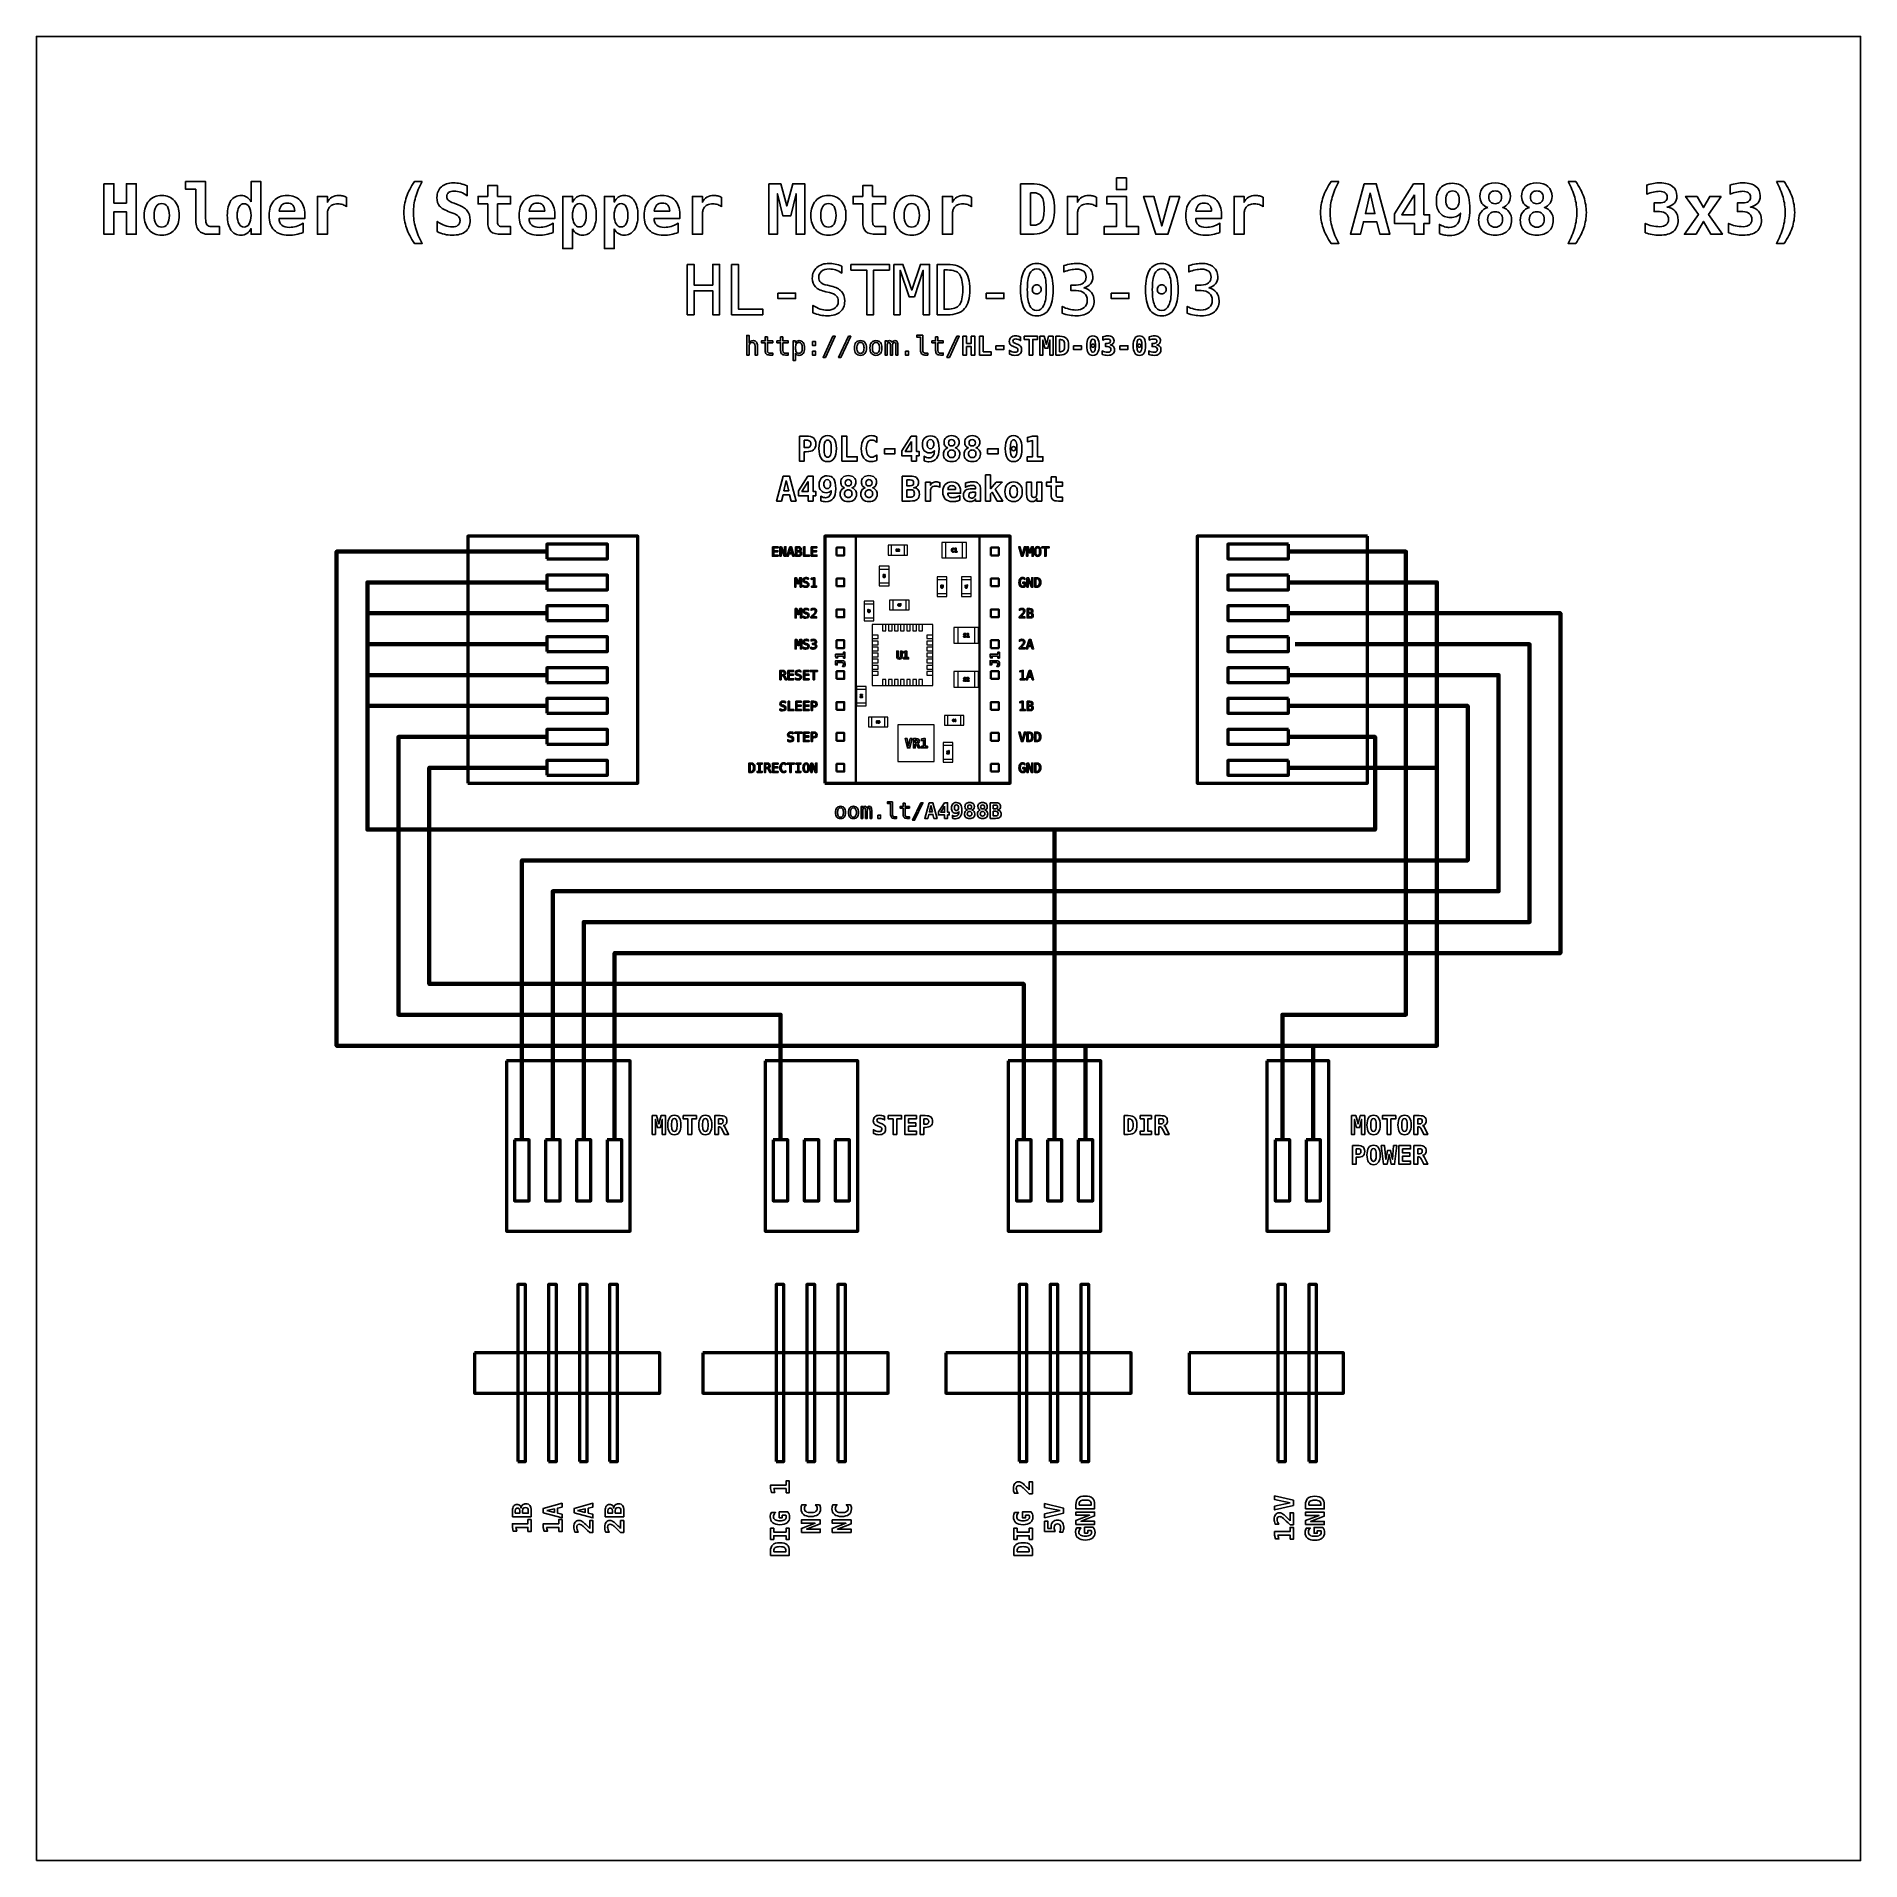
# Model space of a CAD drawing. Header units: centimetres. Extents: x -7.5 to 7.5, y -7.5 to 7.5.
import ezdxf

# ---------------------------------------------------------------- set-up
doc = ezdxf.new("R2010")
doc.units = ezdxf.units.CM
doc.header["$MEASUREMENT"] = 0
doc.layers.add('Layer 1', color=7, linetype='Continuous')

msp = doc.modelspace()

# ---------------------------------------------------------------- linework, layer by layer
at = {"layer": 'Layer 1', "color": 7}
msp.add_lwpolyline([(-7.5, -7.5), (7.5, -7.5), (7.5, 7.5), (-7.5, 7.5), (-7.5, -7.5)], close=True, dxfattribs=at)
at = {"layer": 'Layer 1', "color": 7, "lineweight": 53}
msp.add_lwpolyline([(-1.016, 1.35955), (0.508, 1.35955), (0.508, 3.39155), (-1.016, 3.39155), (-1.016, 1.35955)], close=True, dxfattribs=at)
at = {"layer": 'Layer 1', "color": 7, "lineweight": 9}
for points in [[(-0.4965, 3.23555), (-0.3365, 3.23555), (-0.3365, 3.31555), (-0.4965, 3.31555), (-0.4965, 3.23555)], [(-0.4715, 3.23555), (-0.3615, 3.23555), (-0.3615, 3.31555), (-0.4715, 3.31555), (-0.4715, 3.23555)], [(-0.0556, 3.21205), (0.1476, 3.21205), (0.1476, 3.33905), (-0.0556, 3.33905), (-0.0556, 3.21205)], [(-0.024, 3.21205), (0.116, 3.21205), (0.116, 3.33905), (-0.024, 3.33905), (-0.024, 3.21205)], [(-0.484, 2.78555), (-0.324, 2.78555), (-0.324, 2.86555), (-0.484, 2.86555), (-0.484, 2.78555)], [(-0.459, 2.78555), (-0.349, 2.78555), (-0.349, 2.86555), (-0.459, 2.86555), (-0.459, 2.78555)], [(-0.629, 2.16305), (-0.129, 2.16305), (-0.129, 2.66305), (-0.629, 2.66305), (-0.629, 2.16305)], [(-0.629, 2.54805), (-0.579, 2.54805), (-0.579, 2.57805), (-0.629, 2.57805), (-0.629, 2.54805)], [(-0.544, 2.61305), (-0.514, 2.61305), (-0.514, 2.66305), (-0.544, 2.66305), (-0.544, 2.61305)], [(-0.494, 2.61305), (-0.464, 2.61305), (-0.464, 2.66305), (-0.494, 2.66305), (-0.494, 2.61305)], [(-0.444, 2.61305), (-0.414, 2.61305), (-0.414, 2.66305), (-0.444, 2.66305), (-0.444, 2.61305)], [(-0.394, 2.61305), (-0.364, 2.61305), (-0.364, 2.66305), (-0.394, 2.66305), (-0.394, 2.61305)], [(-0.344, 2.61305), (-0.314, 2.61305), (-0.314, 2.66305), (-0.344, 2.66305), (-0.344, 2.61305)], [(-0.294, 2.61305), (-0.264, 2.61305), (-0.264, 2.66305), (-0.294, 2.66305), (-0.294, 2.61305)], [(-0.244, 2.61305), (-0.214, 2.61305), (-0.214, 2.66305), (-0.244, 2.66305), (-0.244, 2.61305)], [(-0.179, 2.54805), (-0.129, 2.54805), (-0.129, 2.57805), (-0.179, 2.57805), (-0.179, 2.54805)], [(0.0444, 2.51205), (0.2476, 2.51205), (0.2476, 2.63905), (0.0444, 2.63905), (0.0444, 2.51205)], [(0.076, 2.51205), (0.216, 2.51205), (0.216, 2.63905), (0.076, 2.63905), (0.076, 2.51205)], [(-0.629, 2.49805), (-0.579, 2.49805), (-0.579, 2.52805), (-0.629, 2.52805), (-0.629, 2.49805)], [(-0.629, 2.44805), (-0.579, 2.44805), (-0.579, 2.47805), (-0.629, 2.47805), (-0.629, 2.44805)], [(-0.629, 2.39805), (-0.579, 2.39805), (-0.579, 2.42805), (-0.629, 2.42805), (-0.629, 2.39805)], [(-0.17901, 2.44805), (-0.12901, 2.44805), (-0.12901, 2.47805), (-0.17901, 2.47805), (-0.17901, 2.44805)], [(-0.17901, 2.39805), (-0.12901, 2.39805), (-0.12901, 2.42805), (-0.17901, 2.42805), (-0.17901, 2.39805)], [(-0.179, 2.49805), (-0.129, 2.49805), (-0.129, 2.52805), (-0.179, 2.52805), (-0.179, 2.49805)], [(-0.629, 2.34805), (-0.579, 2.34805), (-0.579, 2.37805), (-0.629, 2.37805), (-0.629, 2.34805)], [(-0.629, 2.29805), (-0.579, 2.29805), (-0.579, 2.32805), (-0.629, 2.32805), (-0.629, 2.29805)], [(-0.629, 2.24805), (-0.579, 2.24805), (-0.579, 2.27805), (-0.629, 2.27805), (-0.629, 2.24805)], [(-0.17901, 2.34805), (-0.12901, 2.34805), (-0.12901, 2.37805), (-0.17901, 2.37805), (-0.17901, 2.34805)], [(-0.17901, 2.29805), (-0.12901, 2.29805), (-0.12901, 2.32805), (-0.17901, 2.32805), (-0.17901, 2.29805)], [(-0.17901, 2.24805), (-0.12901, 2.24805), (-0.12901, 2.27805), (-0.17901, 2.27805), (-0.17901, 2.24805)], [(0.0444, 2.14955), (0.2476, 2.14955), (0.2476, 2.27655), (0.0444, 2.27655), (0.0444, 2.14955)], [(0.076, 2.14955), (0.216, 2.14955), (0.216, 2.27655), (0.076, 2.27655), (0.076, 2.14955)], [(-0.544, 2.16305), (-0.514, 2.16305), (-0.514, 2.21305), (-0.544, 2.21305), (-0.544, 2.16305)], [(-0.494, 2.16305), (-0.464, 2.16305), (-0.464, 2.21305), (-0.494, 2.21305), (-0.494, 2.16305)], [(-0.444, 2.16305), (-0.414, 2.16305), (-0.414, 2.21305), (-0.444, 2.21305), (-0.444, 2.16305)], [(-0.394, 2.16305), (-0.364, 2.16305), (-0.364, 2.21305), (-0.394, 2.21305), (-0.394, 2.16305)], [(-0.344, 2.16305), (-0.314, 2.16305), (-0.314, 2.21305), (-0.344, 2.21305), (-0.344, 2.16305)], [(-0.294, 2.16305), (-0.264, 2.16305), (-0.264, 2.21305), (-0.294, 2.21305), (-0.294, 2.16305)], [(-0.244, 2.16305), (-0.214, 2.16305), (-0.214, 2.21305), (-0.244, 2.21305), (-0.244, 2.16305)], [(-0.659, 1.82305), (-0.499, 1.82305), (-0.499, 1.90305), (-0.659, 1.90305), (-0.659, 1.82305)], [(-0.634, 1.82305), (-0.524, 1.82305), (-0.524, 1.90305), (-0.634, 1.90305), (-0.634, 1.82305)], [(-0.4165, 1.53809), (-0.1165, 1.53809), (-0.1165, 1.83809), (-0.4165, 1.83809), (-0.4165, 1.53809)], [(-0.034, 1.83555), (0.126, 1.83555), (0.126, 1.91555), (-0.034, 1.91555), (-0.034, 1.83555)], [(-0.009, 1.83555), (0.101, 1.83555), (0.101, 1.91555), (-0.009, 1.91555), (-0.009, 1.83555)]]:
    msp.add_lwpolyline(points, close=True, dxfattribs=at)
at = {"layer": 'Layer 1', "lineweight": 53}
for points in [[(-3.5425, -4.21737), (-3.4785, -4.21737), (-3.4785, -2.76337), (-3.5425, -2.76337), (-3.5425, -4.21737)], [(-3.2885, -4.21737), (-3.2245, -4.21737), (-3.2245, -2.76337), (-3.2885, -2.76337), (-3.2885, -4.21737)], [(-3.0345, -4.21737), (-2.9705, -4.21737), (-2.9705, -2.76337), (-3.0345, -2.76337), (-3.0345, -4.21737)], [(-2.7865, -4.21737), (-2.7225, -4.21737), (-2.7225, -2.76337), (-2.7865, -2.76337), (-2.7865, -4.21737)], [(-1.4185, -4.21737), (-1.3545, -4.21737), (-1.3545, -2.76337), (-1.4185, -2.76337), (-1.4185, -4.21737)], [(-1.1645, -4.21737), (-1.1005, -4.21737), (-1.1005, -2.76337), (-1.1645, -2.76337), (-1.1645, -4.21737)], [(-0.9105, -4.21737), (-0.8465, -4.21737), (-0.8465, -2.76337), (-0.9105, -2.76337), (-0.9105, -4.21737)], [(0.5815, -4.21737), (0.6455, -4.21737), (0.6455, -2.76337), (0.5815, -2.76337), (0.5815, -4.21737)], [(0.8355, -4.21737), (0.8995, -4.21737), (0.8995, -2.76337), (0.8355, -2.76337), (0.8355, -4.21737)], [(1.0895, -4.21737), (1.1535, -4.21737), (1.1535, -2.76337), (1.0895, -2.76337), (1.0895, -4.21737)], [(2.7085, -4.21737), (2.7725, -4.21737), (2.7725, -2.76337), (2.7085, -2.76337), (2.7085, -4.21737)], [(2.9625, -4.21737), (3.0265, -4.21737), (3.0265, -2.76337), (2.9625, -2.76337), (2.9625, -4.21737)]]:
    msp.add_lwpolyline(points, close=True, dxfattribs=at)
at = {"layer": 'Layer 1'}
for points, knots in [([(-6.19077, 6.00359), (-6.19077, 6.00359), (-6.19077, 6.24378), (-6.19077, 6.24378), (-6.19077, 6.24378), (-6.19077, 6.24378), (-6.27331, 6.24378), (-6.27331, 6.24378), (-6.27331, 6.24378), (-6.27331, 6.24378), (-6.27331, 6.3063), (-6.27331, 6.3063), (-6.27331, 6.3063), (-6.27331, 6.3063), (-6.10938, 6.3063), (-6.10938, 6.3063), (-6.10938, 6.3063), (-6.10938, 6.3063), (-6.10938, 6.00359), (-6.10938, 6.00359), (-6.10938, 6.00359), (-6.10938, 5.97911), (-6.10558, 5.96184), (-6.098, 5.9516), (-6.098, 5.9516), (-6.09041, 5.94145), (-6.0775, 5.93633), (-6.05939, 5.93633), (-6.05939, 5.93633), (-6.05939, 5.93633), (-5.99431, 5.93633), (-5.99431, 5.93633), (-5.99431, 5.93633), (-5.99431, 5.93633), (-5.99431, 5.87381), (-5.99431, 5.87381), (-5.99431, 5.87381), (-5.99431, 5.87381), (-6.08215, 5.87381), (-6.08215, 5.87381), (-6.08215, 5.87381), (-6.12086, 5.87381), (-6.14865, 5.88377), (-6.16544, 5.90379), (-6.16544, 5.90379), (-6.18233, 5.9238), (-6.19077, 5.9571), (-6.19077, 6.00359)], [0, 0, 0, 0, 0.08333333, 0.08333333, 0.08333333, 0.08333333, 0.16666667, 0.16666667, 0.16666667, 0.16666667, 0.25, 0.25, 0.25, 0.25, 0.33333333, 0.33333333, 0.33333333, 0.33333333, 0.41666667, 0.41666667, 0.41666667, 0.41666667, 0.5, 0.5, 0.5, 0.5, 0.58333333, 0.58333333, 0.58333333, 0.58333333, 0.66666667, 0.66666667, 0.66666667, 0.66666667, 0.75, 0.75, 0.75, 0.75, 0.83333333, 0.83333333, 0.83333333, 0.83333333, 0.91666667, 0.91666667, 0.91666667, 0.91666667, 1, 1, 1, 1]), ([(-5.7358, 6.14085), (-5.7358, 6.14085), (-5.7358, 6.3063), (-5.7358, 6.3063), (-5.7358, 6.3063), (-5.7358, 6.3063), (-5.65469, 6.3063), (-5.65469, 6.3063), (-5.65469, 6.3063), (-5.65469, 6.3063), (-5.65469, 5.87381), (-5.65469, 5.87381), (-5.65469, 5.87381), (-5.65469, 5.87381), (-5.7358, 5.87381), (-5.7358, 5.87381), (-5.7358, 5.87381), (-5.7358, 5.87381), (-5.7358, 5.91991), (-5.7358, 5.91991), (-5.7358, 5.91991), (-5.74453, 5.90198), (-5.75572, 5.88842), (-5.76957, 5.87941), (-5.76957, 5.87941), (-5.78343, 5.8703), (-5.79965, 5.86575), (-5.81834, 5.86575), (-5.81834, 5.86575), (-5.85391, 5.86575), (-5.88152, 5.87998), (-5.90115, 5.90853), (-5.90115, 5.90853), (-5.92079, 5.93708), (-5.93066, 5.97731), (-5.93066, 6.0292), (-5.93066, 6.0292), (-5.93066, 6.08175), (-5.92069, 6.12217), (-5.90077, 6.15034), (-5.90077, 6.15034), (-5.88085, 6.17852), (-5.85249, 6.19256), (-5.81558, 6.19256), (-5.81558, 6.19256), (-5.79889, 6.19256), (-5.7839, 6.18829), (-5.77071, 6.17965), (-5.77071, 6.17965), (-5.75743, 6.17102), (-5.74576, 6.15812), (-5.7358, 6.14085)], [0, 0, 0, 0, 0.07692308, 0.07692308, 0.07692308, 0.07692308, 0.15384615, 0.15384615, 0.15384615, 0.15384615, 0.23076923, 0.23076923, 0.23076923, 0.23076923, 0.30769231, 0.30769231, 0.30769231, 0.30769231, 0.38461538, 0.38461538, 0.38461538, 0.38461538, 0.46153846, 0.46153846, 0.46153846, 0.46153846, 0.53846154, 0.53846154, 0.53846154, 0.53846154, 0.61538462, 0.61538462, 0.61538462, 0.61538462, 0.69230769, 0.69230769, 0.69230769, 0.69230769, 0.76923077, 0.76923077, 0.76923077, 0.76923077, 0.84615385, 0.84615385, 0.84615385, 0.84615385, 0.92307692, 0.92307692, 0.92307692, 0.92307692, 1, 1, 1, 1]), ([(-4.3283, 6.3063), (-4.35278, 6.2619), (-4.37089, 6.21893), (-4.38275, 6.17738), (-4.38275, 6.17738), (-4.39461, 6.13583), (-4.40059, 6.09428), (-4.40059, 6.05263), (-4.40059, 6.05263), (-4.40059, 6.01146), (-4.39461, 5.96991), (-4.38275, 5.92807), (-4.38275, 5.92807), (-4.37089, 5.88624), (-4.35278, 5.84307), (-4.3283, 5.79849), (-4.3283, 5.79849), (-4.3283, 5.79849), (-4.39167, 5.79849), (-4.39167, 5.79849), (-4.39167, 5.79849), (-4.42117, 5.84137), (-4.44299, 5.88368), (-4.45722, 5.92532), (-4.45722, 5.92532), (-4.47155, 5.96697), (-4.47866, 6.00947), (-4.47866, 6.05263), (-4.47866, 6.05263), (-4.47866, 6.0957), (-4.47145, 6.1382), (-4.45713, 6.18003), (-4.45713, 6.18003), (-4.4428, 6.22187), (-4.42098, 6.26399), (-4.39167, 6.3063), (-4.39167, 6.3063), (-4.39167, 6.3063), (-4.3283, 6.3063), (-4.3283, 6.3063)], [0, 0, 0, 0, 0.1, 0.1, 0.1, 0.1, 0.2, 0.2, 0.2, 0.2, 0.3, 0.3, 0.3, 0.3, 0.4, 0.4, 0.4, 0.4, 0.5, 0.5, 0.5, 0.5, 0.6, 0.6, 0.6, 0.6, 0.7, 0.7, 0.7, 0.7, 0.8, 0.8, 0.8, 0.8, 0.9, 0.9, 0.9, 0.9, 1, 1, 1, 1]), ([(1.38111, 6.33656), (1.38111, 6.33656), (1.4625, 6.33656), (1.4625, 6.33656), (1.4625, 6.33656), (1.4625, 6.33656), (1.4625, 6.24151), (1.4625, 6.24151), (1.4625, 6.24151), (1.4625, 6.24151), (1.38111, 6.24151), (1.38111, 6.24151), (1.38111, 6.24151), (1.38111, 6.24151), (1.38111, 6.33656), (1.38111, 6.33656)], [0, 0, 0, 0, 0.25, 0.25, 0.25, 0.25, 0.5, 0.5, 0.5, 0.5, 0.75, 0.75, 0.75, 0.75, 1, 1, 1, 1]), ([(3.21, 6.3063), (3.18552, 6.2619), (3.16741, 6.21893), (3.15555, 6.17738), (3.15555, 6.17738), (3.14369, 6.13583), (3.13771, 6.09428), (3.13771, 6.05263), (3.13771, 6.05263), (3.13771, 6.01146), (3.14369, 5.96991), (3.15555, 5.92807), (3.15555, 5.92807), (3.16741, 5.88624), (3.18552, 5.84307), (3.21, 5.79849), (3.21, 5.79849), (3.21, 5.79849), (3.14663, 5.79849), (3.14663, 5.79849), (3.14663, 5.79849), (3.11713, 5.84137), (3.09531, 5.88368), (3.08108, 5.92532), (3.08108, 5.92532), (3.06675, 5.96697), (3.05964, 6.00947), (3.05964, 6.05263), (3.05964, 6.05263), (3.05964, 6.0957), (3.06685, 6.1382), (3.08117, 6.18003), (3.08117, 6.18003), (3.0955, 6.22187), (3.11732, 6.26399), (3.14663, 6.3063), (3.14663, 6.3063), (3.14663, 6.3063), (3.21, 6.3063), (3.21, 6.3063)], [0, 0, 0, 0, 0.1, 0.1, 0.1, 0.1, 0.2, 0.2, 0.2, 0.2, 0.3, 0.3, 0.3, 0.3, 0.4, 0.4, 0.4, 0.4, 0.5, 0.5, 0.5, 0.5, 0.6, 0.6, 0.6, 0.6, 0.7, 0.7, 0.7, 0.7, 0.8, 0.8, 0.8, 0.8, 0.9, 0.9, 0.9, 0.9, 1, 1, 1, 1]), ([(5.09495, 6.3063), (5.09495, 6.3063), (5.15832, 6.3063), (5.15832, 6.3063), (5.15832, 6.3063), (5.18764, 6.26399), (5.20945, 6.22187), (5.22378, 6.18003), (5.22378, 6.18003), (5.2381, 6.1382), (5.24531, 6.0957), (5.24531, 6.05263), (5.24531, 6.05263), (5.24531, 6.00947), (5.2382, 5.96697), (5.22387, 5.92532), (5.22387, 5.92532), (5.20964, 5.88368), (5.18783, 5.84137), (5.15832, 5.79849), (5.15832, 5.79849), (5.15832, 5.79849), (5.09495, 5.79849), (5.09495, 5.79849), (5.09495, 5.79849), (5.11943, 5.84307), (5.13755, 5.88624), (5.14941, 5.92807), (5.14941, 5.92807), (5.16126, 5.96991), (5.16724, 6.01146), (5.16724, 6.05263), (5.16724, 6.05263), (5.16724, 6.09428), (5.16126, 6.13583), (5.14941, 6.17738), (5.14941, 6.17738), (5.13755, 6.21893), (5.11943, 6.2619), (5.09495, 6.3063)], [0, 0, 0, 0, 0.1, 0.1, 0.1, 0.1, 0.2, 0.2, 0.2, 0.2, 0.3, 0.3, 0.3, 0.3, 0.4, 0.4, 0.4, 0.4, 0.5, 0.5, 0.5, 0.5, 0.6, 0.6, 0.6, 0.6, 0.7, 0.7, 0.7, 0.7, 0.8, 0.8, 0.8, 0.8, 0.9, 0.9, 0.9, 0.9, 1, 1, 1, 1]), ([(6.8082, 6.3063), (6.8082, 6.3063), (6.87157, 6.3063), (6.87157, 6.3063), (6.87157, 6.3063), (6.90089, 6.26399), (6.9227, 6.22187), (6.93703, 6.18003), (6.93703, 6.18003), (6.95135, 6.1382), (6.95856, 6.0957), (6.95856, 6.05263), (6.95856, 6.05263), (6.95856, 6.00947), (6.95145, 5.96697), (6.93712, 5.92532), (6.93712, 5.92532), (6.92289, 5.88368), (6.90108, 5.84137), (6.87157, 5.79849), (6.87157, 5.79849), (6.87157, 5.79849), (6.8082, 5.79849), (6.8082, 5.79849), (6.8082, 5.79849), (6.83268, 5.84307), (6.8508, 5.88624), (6.86266, 5.92807), (6.86266, 5.92807), (6.87451, 5.96991), (6.88049, 6.01146), (6.88049, 6.05263), (6.88049, 6.05263), (6.88049, 6.09428), (6.87451, 6.13583), (6.86266, 6.17738), (6.86266, 6.17738), (6.8508, 6.21893), (6.83268, 6.2619), (6.8082, 6.3063)], [0, 0, 0, 0, 0.1, 0.1, 0.1, 0.1, 0.2, 0.2, 0.2, 0.2, 0.3, 0.3, 0.3, 0.3, 0.4, 0.4, 0.4, 0.4, 0.5, 0.5, 0.5, 0.5, 0.6, 0.6, 0.6, 0.6, 0.7, 0.7, 0.7, 0.7, 0.8, 0.8, 0.8, 0.8, 0.9, 0.9, 0.9, 0.9, 1, 1, 1, 1]), ([(-6.94561, 6.28875), (-6.94561, 6.28875), (-6.86365, 6.28875), (-6.86365, 6.28875), (-6.86365, 6.28875), (-6.86365, 6.28875), (-6.86365, 6.13061), (-6.86365, 6.13061), (-6.86365, 6.13061), (-6.86365, 6.13061), (-6.761, 6.13061), (-6.761, 6.13061), (-6.761, 6.13061), (-6.761, 6.13061), (-6.761, 6.28875), (-6.761, 6.28875), (-6.761, 6.28875), (-6.761, 6.28875), (-6.67904, 6.28875), (-6.67904, 6.28875), (-6.67904, 6.28875), (-6.67904, 6.28875), (-6.67904, 5.87381), (-6.67904, 5.87381), (-6.67904, 5.87381), (-6.67904, 5.87381), (-6.761, 5.87381), (-6.761, 5.87381), (-6.761, 5.87381), (-6.761, 5.87381), (-6.761, 6.05832), (-6.761, 6.05832), (-6.761, 6.05832), (-6.761, 6.05832), (-6.86365, 6.05832), (-6.86365, 6.05832), (-6.86365, 6.05832), (-6.86365, 6.05832), (-6.86365, 5.87381), (-6.86365, 5.87381), (-6.86365, 5.87381), (-6.86365, 5.87381), (-6.94561, 5.87381), (-6.94561, 5.87381), (-6.94561, 5.87381), (-6.94561, 5.87381), (-6.94561, 6.28875), (-6.94561, 6.28875)], [0, 0, 0, 0, 0.08333333, 0.08333333, 0.08333333, 0.08333333, 0.16666667, 0.16666667, 0.16666667, 0.16666667, 0.25, 0.25, 0.25, 0.25, 0.33333333, 0.33333333, 0.33333333, 0.33333333, 0.41666667, 0.41666667, 0.41666667, 0.41666667, 0.5, 0.5, 0.5, 0.5, 0.58333333, 0.58333333, 0.58333333, 0.58333333, 0.66666667, 0.66666667, 0.66666667, 0.66666667, 0.75, 0.75, 0.75, 0.75, 0.83333333, 0.83333333, 0.83333333, 0.83333333, 0.91666667, 0.91666667, 0.91666667, 0.91666667, 1, 1, 1, 1]), ([(-6.61377, 6.0292), (-6.61377, 6.07938), (-6.60078, 6.11913), (-6.57469, 6.14854), (-6.57469, 6.14854), (-6.5487, 6.17785), (-6.51369, 6.19256), (-6.46977, 6.19256), (-6.46977, 6.19256), (-6.42575, 6.19256), (-6.39065, 6.17785), (-6.36466, 6.14854), (-6.36466, 6.14854), (-6.33857, 6.11913), (-6.32557, 6.07938), (-6.32557, 6.0292), (-6.32557, 6.0292), (-6.32557, 5.97892), (-6.33857, 5.93917), (-6.36466, 5.90976), (-6.36466, 5.90976), (-6.39065, 5.88045), (-6.42575, 5.86575), (-6.46977, 5.86575), (-6.46977, 5.86575), (-6.51369, 5.86575), (-6.5487, 5.88045), (-6.57469, 5.90976), (-6.57469, 5.90976), (-6.60078, 5.93917), (-6.61377, 5.97892), (-6.61377, 6.0292)], [0, 0, 0, 0, 0.125, 0.125, 0.125, 0.125, 0.25, 0.25, 0.25, 0.25, 0.375, 0.375, 0.375, 0.375, 0.5, 0.5, 0.5, 0.5, 0.625, 0.625, 0.625, 0.625, 0.75, 0.75, 0.75, 0.75, 0.875, 0.875, 0.875, 0.875, 1, 1, 1, 1]), ([(-5.30673, 5.88908), (-5.32561, 5.8813), (-5.34487, 5.87552), (-5.3645, 5.87163), (-5.3645, 5.87163), (-5.38414, 5.86774), (-5.40492, 5.86575), (-5.42683, 5.86575), (-5.42683, 5.86575), (-5.47882, 5.86575), (-5.51866, 5.87969), (-5.54617, 5.90758), (-5.54617, 5.90758), (-5.57368, 5.93547), (-5.58744, 5.9756), (-5.58744, 6.02806), (-5.58744, 6.02806), (-5.58744, 6.07881), (-5.57416, 6.11894), (-5.54769, 6.14835), (-5.54769, 6.14835), (-5.52122, 6.17785), (-5.48508, 6.19256), (-5.43926, 6.19256), (-5.43926, 6.19256), (-5.39315, 6.19256), (-5.35729, 6.1789), (-5.33187, 6.15157), (-5.33187, 6.15157), (-5.30635, 6.12425), (-5.29364, 6.08574), (-5.29364, 6.03612), (-5.29364, 6.03612), (-5.29364, 6.03612), (-5.29364, 6.00302), (-5.29364, 6.00302), (-5.29364, 6.00302), (-5.29364, 6.00302), (-5.50462, 6.00302), (-5.50462, 6.00302), (-5.50462, 6.00302), (-5.50443, 5.97854), (-5.49722, 5.96033), (-5.4829, 5.94828), (-5.4829, 5.94828), (-5.46867, 5.93623), (-5.44732, 5.93025), (-5.41905, 5.93025), (-5.41905, 5.93025), (-5.40027, 5.93025), (-5.38186, 5.93291), (-5.36374, 5.93832), (-5.36374, 5.93832), (-5.34553, 5.94363), (-5.32656, 5.95217), (-5.30673, 5.96384), (-5.30673, 5.96384), (-5.30673, 5.96384), (-5.30673, 5.88908), (-5.30673, 5.88908)], [0, 0, 0, 0, 0.06666667, 0.06666667, 0.06666667, 0.06666667, 0.13333333, 0.13333333, 0.13333333, 0.13333333, 0.2, 0.2, 0.2, 0.2, 0.26666667, 0.26666667, 0.26666667, 0.26666667, 0.33333333, 0.33333333, 0.33333333, 0.33333333, 0.4, 0.4, 0.4, 0.4, 0.46666667, 0.46666667, 0.46666667, 0.46666667, 0.53333333, 0.53333333, 0.53333333, 0.53333333, 0.6, 0.6, 0.6, 0.6, 0.66666667, 0.66666667, 0.66666667, 0.66666667, 0.73333333, 0.73333333, 0.73333333, 0.73333333, 0.8, 0.8, 0.8, 0.8, 0.86666667, 0.86666667, 0.86666667, 0.86666667, 0.93333333, 0.93333333, 0.93333333, 0.93333333, 1, 1, 1, 1]), ([(-4.95042, 6.09921), (-4.95934, 6.10737), (-4.96977, 6.11344), (-4.98173, 6.11752), (-4.98173, 6.11752), (-4.99368, 6.1216), (-5.00677, 6.12359), (-5.02109, 6.12359), (-5.02109, 6.12359), (-5.03827, 6.12359), (-5.05335, 6.12055), (-5.06625, 6.11458), (-5.06625, 6.11458), (-5.07915, 6.10851), (-5.08911, 6.09978), (-5.09613, 6.0883), (-5.09613, 6.0883), (-5.10059, 6.08128), (-5.10372, 6.07274), (-5.10543, 6.06278), (-5.10543, 6.06278), (-5.10723, 6.05273), (-5.10809, 6.03755), (-5.10809, 6.01725), (-5.10809, 6.01725), (-5.10809, 6.01725), (-5.10809, 5.87381), (-5.10809, 5.87381), (-5.10809, 5.87381), (-5.10809, 5.87381), (-5.18948, 5.87381), (-5.18948, 5.87381), (-5.18948, 5.87381), (-5.18948, 5.87381), (-5.18948, 6.18506), (-5.18948, 6.18506), (-5.18948, 6.18506), (-5.18948, 6.18506), (-5.10809, 6.18506), (-5.10809, 6.18506), (-5.10809, 6.18506), (-5.10809, 6.18506), (-5.10809, 6.13668), (-5.10809, 6.13668), (-5.10809, 6.13668), (-5.10012, 6.15442), (-5.08788, 6.16827), (-5.07137, 6.17795), (-5.07137, 6.17795), (-5.05487, 6.18772), (-5.03561, 6.19256), (-5.01351, 6.19256), (-5.01351, 6.19256), (-5.00241, 6.19256), (-4.9915, 6.19123), (-4.98087, 6.18857), (-4.98087, 6.18857), (-4.97025, 6.18582), (-4.9601, 6.18193), (-4.95042, 6.17671), (-4.95042, 6.17671), (-4.95042, 6.17671), (-4.95042, 6.09921), (-4.95042, 6.09921)], [0, 0, 0, 0, 0.0625, 0.0625, 0.0625, 0.0625, 0.125, 0.125, 0.125, 0.125, 0.1875, 0.1875, 0.1875, 0.1875, 0.25, 0.25, 0.25, 0.25, 0.3125, 0.3125, 0.3125, 0.3125, 0.375, 0.375, 0.375, 0.375, 0.4375, 0.4375, 0.4375, 0.4375, 0.5, 0.5, 0.5, 0.5, 0.5625, 0.5625, 0.5625, 0.5625, 0.625, 0.625, 0.625, 0.625, 0.6875, 0.6875, 0.6875, 0.6875, 0.75, 0.75, 0.75, 0.75, 0.8125, 0.8125, 0.8125, 0.8125, 0.875, 0.875, 0.875, 0.875, 0.9375, 0.9375, 0.9375, 0.9375, 1, 1, 1, 1]), ([(-4.10072, 6.05586), (-4.14199, 6.0716), (-4.16997, 6.0882), (-4.18468, 6.10547), (-4.18468, 6.10547), (-4.19929, 6.12283), (-4.20659, 6.14607), (-4.20659, 6.17539), (-4.20659, 6.17539), (-4.20659, 6.21295), (-4.19454, 6.24255), (-4.17045, 6.26399), (-4.17045, 6.26399), (-4.14635, 6.28552), (-4.11334, 6.29624), (-4.07122, 6.29624), (-4.07122, 6.29624), (-4.05215, 6.29624), (-4.03308, 6.29406), (-4.01402, 6.2897), (-4.01402, 6.2897), (-3.99485, 6.28533), (-3.97597, 6.27898), (-3.95729, 6.27044), (-3.95729, 6.27044), (-3.95729, 6.27044), (-3.95729, 6.19037), (-3.95729, 6.19037), (-3.95729, 6.19037), (-3.97493, 6.2028), (-3.99277, 6.21219), (-4.01088, 6.21874), (-4.01088, 6.21874), (-4.0291, 6.22519), (-4.04703, 6.22842), (-4.06486, 6.22842), (-4.06486, 6.22842), (-4.08469, 6.22842), (-4.09987, 6.22443), (-4.1104, 6.21646), (-4.1104, 6.21646), (-4.12093, 6.20849), (-4.12624, 6.19711), (-4.12624, 6.18231), (-4.12624, 6.18231), (-4.12624, 6.17083), (-4.12235, 6.16135), (-4.11467, 6.15385), (-4.11467, 6.15385), (-4.10698, 6.14636), (-4.09095, 6.13801), (-4.06648, 6.129), (-4.06648, 6.129), (-4.06648, 6.129), (-4.03119, 6.11562), (-4.03119, 6.11562), (-4.03119, 6.11562), (-3.99789, 6.10338), (-3.97332, 6.08716), (-3.95757, 6.06696), (-3.95757, 6.06696), (-3.94182, 6.04675), (-3.93395, 6.02133), (-3.93395, 5.99059), (-3.93395, 5.99059), (-3.93395, 5.94866), (-3.94628, 5.91745), (-3.97104, 5.89677), (-3.97104, 5.89677), (-3.9958, 5.87609), (-4.03318, 5.86575), (-4.08317, 5.86575), (-4.08317, 5.86575), (-4.10376, 5.86575), (-4.12434, 5.86821), (-4.14502, 5.87315), (-4.14502, 5.87315), (-4.16561, 5.87808), (-4.18563, 5.88529), (-4.20488, 5.89496), (-4.20488, 5.89496), (-4.20488, 5.89496), (-4.20488, 5.97977), (-4.20488, 5.97977), (-4.20488, 5.97977), (-4.18306, 5.96422), (-4.16181, 5.95255), (-4.14142, 5.94496), (-4.14142, 5.94496), (-4.12093, 5.93737), (-4.10072, 5.93357), (-4.08071, 5.93357), (-4.08071, 5.93357), (-4.0605, 5.93357), (-4.04485, 5.93813), (-4.03375, 5.94733), (-4.03375, 5.94733), (-4.02265, 5.95653), (-4.01705, 5.96934), (-4.01705, 5.98585), (-4.01705, 5.98585), (-4.01705, 5.99827), (-4.02075, 6.00918), (-4.02815, 6.01848), (-4.02815, 6.01848), (-4.03555, 6.02787), (-4.04627, 6.03527), (-4.0604, 6.04058), (-4.0604, 6.04058), (-4.0604, 6.04058), (-4.10072, 6.05586), (-4.10072, 6.05586)], [0, 0, 0, 0, 0.03571429, 0.03571429, 0.03571429, 0.03571429, 0.07142857, 0.07142857, 0.07142857, 0.07142857, 0.10714286, 0.10714286, 0.10714286, 0.10714286, 0.14285714, 0.14285714, 0.14285714, 0.14285714, 0.17857143, 0.17857143, 0.17857143, 0.17857143, 0.21428571, 0.21428571, 0.21428571, 0.21428571, 0.25, 0.25, 0.25, 0.25, 0.28571429, 0.28571429, 0.28571429, 0.28571429, 0.32142857, 0.32142857, 0.32142857, 0.32142857, 0.35714286, 0.35714286, 0.35714286, 0.35714286, 0.39285714, 0.39285714, 0.39285714, 0.39285714, 0.42857143, 0.42857143, 0.42857143, 0.42857143, 0.46428571, 0.46428571, 0.46428571, 0.46428571, 0.5, 0.5, 0.5, 0.5, 0.53571429, 0.53571429, 0.53571429, 0.53571429, 0.57142857, 0.57142857, 0.57142857, 0.57142857, 0.60714286, 0.60714286, 0.60714286, 0.60714286, 0.64285714, 0.64285714, 0.64285714, 0.64285714, 0.67857143, 0.67857143, 0.67857143, 0.67857143, 0.71428571, 0.71428571, 0.71428571, 0.71428571, 0.75, 0.75, 0.75, 0.75, 0.78571429, 0.78571429, 0.78571429, 0.78571429, 0.82142857, 0.82142857, 0.82142857, 0.82142857, 0.85714286, 0.85714286, 0.85714286, 0.85714286, 0.89285714, 0.89285714, 0.89285714, 0.89285714, 0.92857143, 0.92857143, 0.92857143, 0.92857143, 0.96428571, 0.96428571, 0.96428571, 0.96428571, 1, 1, 1, 1]), ([(-3.70808, 6.27348), (-3.70808, 6.27348), (-3.70808, 6.18506), (-3.70808, 6.18506), (-3.70808, 6.18506), (-3.70808, 6.18506), (-3.60164, 6.18506), (-3.60164, 6.18506), (-3.60164, 6.18506), (-3.60164, 6.18506), (-3.60164, 6.12255), (-3.60164, 6.12255), (-3.60164, 6.12255), (-3.60164, 6.12255), (-3.70808, 6.12255), (-3.70808, 6.12255), (-3.70808, 6.12255), (-3.70808, 6.12255), (-3.70808, 5.97522), (-3.70808, 5.97522), (-3.70808, 5.97522), (-3.70808, 5.96137), (-3.70466, 5.95141), (-3.69793, 5.94534), (-3.69793, 5.94534), (-3.69119, 5.93936), (-3.6799, 5.93633), (-3.66416, 5.93633), (-3.66416, 5.93633), (-3.66416, 5.93633), (-3.60164, 5.93633), (-3.60164, 5.93633), (-3.60164, 5.93633), (-3.60164, 5.93633), (-3.60164, 5.87381), (-3.60164, 5.87381), (-3.60164, 5.87381), (-3.60164, 5.87381), (-3.67004, 5.87381), (-3.67004, 5.87381), (-3.67004, 5.87381), (-3.71671, 5.87381), (-3.7483, 5.8813), (-3.76471, 5.8962), (-3.76471, 5.8962), (-3.78122, 5.91109), (-3.78947, 5.9387), (-3.78947, 5.97911), (-3.78947, 5.97911), (-3.78947, 5.97911), (-3.78947, 6.12255), (-3.78947, 6.12255), (-3.78947, 6.12255), (-3.78947, 6.12255), (-3.86897, 6.12255), (-3.86897, 6.12255), (-3.86897, 6.12255), (-3.86897, 6.12255), (-3.86897, 6.18506), (-3.86897, 6.18506), (-3.86897, 6.18506), (-3.86897, 6.18506), (-3.78947, 6.18506), (-3.78947, 6.18506), (-3.78947, 6.18506), (-3.78947, 6.18506), (-3.78947, 6.27348), (-3.78947, 6.27348), (-3.78947, 6.27348), (-3.78947, 6.27348), (-3.70808, 6.27348), (-3.70808, 6.27348)], [0, 0, 0, 0, 0.05555556, 0.05555556, 0.05555556, 0.05555556, 0.11111111, 0.11111111, 0.11111111, 0.11111111, 0.16666667, 0.16666667, 0.16666667, 0.16666667, 0.22222222, 0.22222222, 0.22222222, 0.22222222, 0.27777778, 0.27777778, 0.27777778, 0.27777778, 0.33333333, 0.33333333, 0.33333333, 0.33333333, 0.38888889, 0.38888889, 0.38888889, 0.38888889, 0.44444444, 0.44444444, 0.44444444, 0.44444444, 0.5, 0.5, 0.5, 0.5, 0.55555556, 0.55555556, 0.55555556, 0.55555556, 0.61111111, 0.61111111, 0.61111111, 0.61111111, 0.66666667, 0.66666667, 0.66666667, 0.66666667, 0.72222222, 0.72222222, 0.72222222, 0.72222222, 0.77777778, 0.77777778, 0.77777778, 0.77777778, 0.83333333, 0.83333333, 0.83333333, 0.83333333, 0.88888889, 0.88888889, 0.88888889, 0.88888889, 0.94444444, 0.94444444, 0.94444444, 0.94444444, 1, 1, 1, 1]), ([(-3.25083, 5.88908), (-3.26971, 5.8813), (-3.28897, 5.87552), (-3.3086, 5.87163), (-3.3086, 5.87163), (-3.32824, 5.86774), (-3.34902, 5.86575), (-3.37093, 5.86575), (-3.37093, 5.86575), (-3.42292, 5.86575), (-3.46276, 5.87969), (-3.49027, 5.90758), (-3.49027, 5.90758), (-3.51778, 5.93547), (-3.53154, 5.9756), (-3.53154, 6.02806), (-3.53154, 6.02806), (-3.53154, 6.07881), (-3.51826, 6.11894), (-3.49179, 6.14835), (-3.49179, 6.14835), (-3.46532, 6.17785), (-3.42918, 6.19256), (-3.38336, 6.19256), (-3.38336, 6.19256), (-3.33725, 6.19256), (-3.30139, 6.1789), (-3.27597, 6.15157), (-3.27597, 6.15157), (-3.25045, 6.12425), (-3.23774, 6.08574), (-3.23774, 6.03612), (-3.23774, 6.03612), (-3.23774, 6.03612), (-3.23774, 6.00302), (-3.23774, 6.00302), (-3.23774, 6.00302), (-3.23774, 6.00302), (-3.44872, 6.00302), (-3.44872, 6.00302), (-3.44872, 6.00302), (-3.44853, 5.97854), (-3.44132, 5.96033), (-3.427, 5.94828), (-3.427, 5.94828), (-3.41277, 5.93623), (-3.39142, 5.93025), (-3.36315, 5.93025), (-3.36315, 5.93025), (-3.34437, 5.93025), (-3.32596, 5.93291), (-3.30784, 5.93832), (-3.30784, 5.93832), (-3.28963, 5.94363), (-3.27066, 5.95217), (-3.25083, 5.96384), (-3.25083, 5.96384), (-3.25083, 5.96384), (-3.25083, 5.88908), (-3.25083, 5.88908)], [0, 0, 0, 0, 0.06666667, 0.06666667, 0.06666667, 0.06666667, 0.13333333, 0.13333333, 0.13333333, 0.13333333, 0.2, 0.2, 0.2, 0.2, 0.26666667, 0.26666667, 0.26666667, 0.26666667, 0.33333333, 0.33333333, 0.33333333, 0.33333333, 0.4, 0.4, 0.4, 0.4, 0.46666667, 0.46666667, 0.46666667, 0.46666667, 0.53333333, 0.53333333, 0.53333333, 0.53333333, 0.6, 0.6, 0.6, 0.6, 0.66666667, 0.66666667, 0.66666667, 0.66666667, 0.73333333, 0.73333333, 0.73333333, 0.73333333, 0.8, 0.8, 0.8, 0.8, 0.86666667, 0.86666667, 0.86666667, 0.86666667, 0.93333333, 0.93333333, 0.93333333, 0.93333333, 1, 1, 1, 1]), ([(-3.09174, 5.91773), (-3.09174, 5.91773), (-3.09174, 5.75542), (-3.09174, 5.75542), (-3.09174, 5.75542), (-3.09174, 5.75542), (-3.17285, 5.75542), (-3.17285, 5.75542), (-3.17285, 5.75542), (-3.17285, 5.75542), (-3.17285, 6.18506), (-3.17285, 6.18506), (-3.17285, 6.18506), (-3.17285, 6.18506), (-3.09174, 6.18506), (-3.09174, 6.18506), (-3.09174, 6.18506), (-3.09174, 6.18506), (-3.09174, 6.13839), (-3.09174, 6.13839), (-3.09174, 6.13839), (-3.08321, 6.15632), (-3.07201, 6.16988), (-3.05807, 6.1789), (-3.05807, 6.1789), (-3.04422, 6.188), (-3.0279, 6.19256), (-3.00921, 6.19256), (-3.00921, 6.19256), (-2.97364, 6.19256), (-2.94603, 6.17833), (-2.92639, 6.14977), (-2.92639, 6.14977), (-2.90676, 6.12122), (-2.89689, 6.081), (-2.89689, 6.0292), (-2.89689, 6.0292), (-2.89689, 5.97655), (-2.90685, 5.93614), (-2.92677, 5.90796), (-2.92677, 5.90796), (-2.9467, 5.87979), (-2.97506, 5.86575), (-3.01196, 5.86575), (-3.01196, 5.86575), (-3.02866, 5.86575), (-3.04365, 5.87002), (-3.05683, 5.87865), (-3.05683, 5.87865), (-3.07012, 5.88728), (-3.08178, 5.90028), (-3.09174, 5.91773)], [0, 0, 0, 0, 0.07692308, 0.07692308, 0.07692308, 0.07692308, 0.15384615, 0.15384615, 0.15384615, 0.15384615, 0.23076923, 0.23076923, 0.23076923, 0.23076923, 0.30769231, 0.30769231, 0.30769231, 0.30769231, 0.38461538, 0.38461538, 0.38461538, 0.38461538, 0.46153846, 0.46153846, 0.46153846, 0.46153846, 0.53846154, 0.53846154, 0.53846154, 0.53846154, 0.61538462, 0.61538462, 0.61538462, 0.61538462, 0.69230769, 0.69230769, 0.69230769, 0.69230769, 0.76923077, 0.76923077, 0.76923077, 0.76923077, 0.84615385, 0.84615385, 0.84615385, 0.84615385, 0.92307692, 0.92307692, 0.92307692, 0.92307692, 1, 1, 1, 1]), ([(-2.74909, 5.91773), (-2.74909, 5.91773), (-2.74909, 5.75542), (-2.74909, 5.75542), (-2.74909, 5.75542), (-2.74909, 5.75542), (-2.8302, 5.75542), (-2.8302, 5.75542), (-2.8302, 5.75542), (-2.8302, 5.75542), (-2.8302, 6.18506), (-2.8302, 6.18506), (-2.8302, 6.18506), (-2.8302, 6.18506), (-2.74909, 6.18506), (-2.74909, 6.18506), (-2.74909, 6.18506), (-2.74909, 6.18506), (-2.74909, 6.13839), (-2.74909, 6.13839), (-2.74909, 6.13839), (-2.74056, 6.15632), (-2.72936, 6.16988), (-2.71542, 6.1789), (-2.71542, 6.1789), (-2.70157, 6.188), (-2.68525, 6.19256), (-2.66656, 6.19256), (-2.66656, 6.19256), (-2.63099, 6.19256), (-2.60338, 6.17833), (-2.58374, 6.14977), (-2.58374, 6.14977), (-2.56411, 6.12122), (-2.55424, 6.081), (-2.55424, 6.0292), (-2.55424, 6.0292), (-2.55424, 5.97655), (-2.5642, 5.93614), (-2.58412, 5.90796), (-2.58412, 5.90796), (-2.60405, 5.87979), (-2.63241, 5.86575), (-2.66931, 5.86575), (-2.66931, 5.86575), (-2.68601, 5.86575), (-2.701, 5.87002), (-2.71418, 5.87865), (-2.71418, 5.87865), (-2.72747, 5.88728), (-2.73913, 5.90028), (-2.74909, 5.91773)], [0, 0, 0, 0, 0.07692308, 0.07692308, 0.07692308, 0.07692308, 0.15384615, 0.15384615, 0.15384615, 0.15384615, 0.23076923, 0.23076923, 0.23076923, 0.23076923, 0.30769231, 0.30769231, 0.30769231, 0.30769231, 0.38461538, 0.38461538, 0.38461538, 0.38461538, 0.46153846, 0.46153846, 0.46153846, 0.46153846, 0.53846154, 0.53846154, 0.53846154, 0.53846154, 0.61538462, 0.61538462, 0.61538462, 0.61538462, 0.69230769, 0.69230769, 0.69230769, 0.69230769, 0.76923077, 0.76923077, 0.76923077, 0.76923077, 0.84615385, 0.84615385, 0.84615385, 0.84615385, 0.92307692, 0.92307692, 0.92307692, 0.92307692, 1, 1, 1, 1]), ([(-2.22288, 5.88908), (-2.24176, 5.8813), (-2.26102, 5.87552), (-2.28065, 5.87163), (-2.28065, 5.87163), (-2.30029, 5.86774), (-2.32107, 5.86575), (-2.34298, 5.86575), (-2.34298, 5.86575), (-2.39497, 5.86575), (-2.43481, 5.87969), (-2.46232, 5.90758), (-2.46232, 5.90758), (-2.48983, 5.93547), (-2.50359, 5.9756), (-2.50359, 6.02806), (-2.50359, 6.02806), (-2.50359, 6.07881), (-2.49031, 6.11894), (-2.46384, 6.14835), (-2.46384, 6.14835), (-2.43737, 6.17785), (-2.40123, 6.19256), (-2.35541, 6.19256), (-2.35541, 6.19256), (-2.3093, 6.19256), (-2.27344, 6.1789), (-2.24802, 6.15157), (-2.24802, 6.15157), (-2.2225, 6.12425), (-2.20979, 6.08574), (-2.20979, 6.03612), (-2.20979, 6.03612), (-2.20979, 6.03612), (-2.20979, 6.00302), (-2.20979, 6.00302), (-2.20979, 6.00302), (-2.20979, 6.00302), (-2.42077, 6.00302), (-2.42077, 6.00302), (-2.42077, 6.00302), (-2.42058, 5.97854), (-2.41337, 5.96033), (-2.39905, 5.94828), (-2.39905, 5.94828), (-2.38482, 5.93623), (-2.36347, 5.93025), (-2.3352, 5.93025), (-2.3352, 5.93025), (-2.31642, 5.93025), (-2.29801, 5.93291), (-2.27989, 5.93832), (-2.27989, 5.93832), (-2.26168, 5.94363), (-2.24271, 5.95217), (-2.22288, 5.96384), (-2.22288, 5.96384), (-2.22288, 5.96384), (-2.22288, 5.88908), (-2.22288, 5.88908)], [0, 0, 0, 0, 0.06666667, 0.06666667, 0.06666667, 0.06666667, 0.13333333, 0.13333333, 0.13333333, 0.13333333, 0.2, 0.2, 0.2, 0.2, 0.26666667, 0.26666667, 0.26666667, 0.26666667, 0.33333333, 0.33333333, 0.33333333, 0.33333333, 0.4, 0.4, 0.4, 0.4, 0.46666667, 0.46666667, 0.46666667, 0.46666667, 0.53333333, 0.53333333, 0.53333333, 0.53333333, 0.6, 0.6, 0.6, 0.6, 0.66666667, 0.66666667, 0.66666667, 0.66666667, 0.73333333, 0.73333333, 0.73333333, 0.73333333, 0.8, 0.8, 0.8, 0.8, 0.86666667, 0.86666667, 0.86666667, 0.86666667, 0.93333333, 0.93333333, 0.93333333, 0.93333333, 1, 1, 1, 1]), ([(-1.86657, 6.09921), (-1.87549, 6.10737), (-1.88592, 6.11344), (-1.89788, 6.11752), (-1.89788, 6.11752), (-1.90983, 6.1216), (-1.92292, 6.12359), (-1.93724, 6.12359), (-1.93724, 6.12359), (-1.95442, 6.12359), (-1.9695, 6.12055), (-1.9824, 6.11458), (-1.9824, 6.11458), (-1.9953, 6.10851), (-2.00526, 6.09978), (-2.01228, 6.0883), (-2.01228, 6.0883), (-2.01674, 6.08128), (-2.01987, 6.07274), (-2.02158, 6.06278), (-2.02158, 6.06278), (-2.02338, 6.05273), (-2.02424, 6.03755), (-2.02424, 6.01725), (-2.02424, 6.01725), (-2.02424, 6.01725), (-2.02424, 5.87381), (-2.02424, 5.87381), (-2.02424, 5.87381), (-2.02424, 5.87381), (-2.10563, 5.87381), (-2.10563, 5.87381), (-2.10563, 5.87381), (-2.10563, 5.87381), (-2.10563, 6.18506), (-2.10563, 6.18506), (-2.10563, 6.18506), (-2.10563, 6.18506), (-2.02424, 6.18506), (-2.02424, 6.18506), (-2.02424, 6.18506), (-2.02424, 6.18506), (-2.02424, 6.13668), (-2.02424, 6.13668), (-2.02424, 6.13668), (-2.01627, 6.15442), (-2.00403, 6.16827), (-1.98752, 6.17795), (-1.98752, 6.17795), (-1.97102, 6.18772), (-1.95176, 6.19256), (-1.92966, 6.19256), (-1.92966, 6.19256), (-1.91856, 6.19256), (-1.90765, 6.19123), (-1.89702, 6.18857), (-1.89702, 6.18857), (-1.8864, 6.18582), (-1.87625, 6.18193), (-1.86657, 6.17671), (-1.86657, 6.17671), (-1.86657, 6.17671), (-1.86657, 6.09921), (-1.86657, 6.09921)], [0, 0, 0, 0, 0.0625, 0.0625, 0.0625, 0.0625, 0.125, 0.125, 0.125, 0.125, 0.1875, 0.1875, 0.1875, 0.1875, 0.25, 0.25, 0.25, 0.25, 0.3125, 0.3125, 0.3125, 0.3125, 0.375, 0.375, 0.375, 0.375, 0.4375, 0.4375, 0.4375, 0.4375, 0.5, 0.5, 0.5, 0.5, 0.5625, 0.5625, 0.5625, 0.5625, 0.625, 0.625, 0.625, 0.625, 0.6875, 0.6875, 0.6875, 0.6875, 0.75, 0.75, 0.75, 0.75, 0.8125, 0.8125, 0.8125, 0.8125, 0.875, 0.875, 0.875, 0.875, 0.9375, 0.9375, 0.9375, 0.9375, 1, 1, 1, 1]), ([(-1.47734, 6.28875), (-1.47734, 6.28875), (-1.37954, 6.28875), (-1.37954, 6.28875), (-1.37954, 6.28875), (-1.37954, 6.28875), (-1.33002, 6.1067), (-1.33002, 6.1067), (-1.33002, 6.1067), (-1.33002, 6.1067), (-1.28088, 6.28875), (-1.28088, 6.28875), (-1.28088, 6.28875), (-1.28088, 6.28875), (-1.1825, 6.28875), (-1.1825, 6.28875), (-1.1825, 6.28875), (-1.1825, 6.28875), (-1.1825, 5.87381), (-1.1825, 5.87381), (-1.1825, 5.87381), (-1.1825, 5.87381), (-1.25308, 5.87381), (-1.25308, 5.87381), (-1.25308, 5.87381), (-1.25308, 5.87381), (-1.25308, 6.20622), (-1.25308, 6.20622), (-1.25308, 6.20622), (-1.25308, 6.20622), (-1.29701, 6.02474), (-1.29701, 6.02474), (-1.29701, 6.02474), (-1.29701, 6.02474), (-1.36227, 6.02474), (-1.36227, 6.02474), (-1.36227, 6.02474), (-1.36227, 6.02474), (-1.40676, 6.20622), (-1.40676, 6.20622), (-1.40676, 6.20622), (-1.40676, 6.20622), (-1.40676, 5.87381), (-1.40676, 5.87381), (-1.40676, 5.87381), (-1.40676, 5.87381), (-1.47734, 5.87381), (-1.47734, 5.87381), (-1.47734, 5.87381), (-1.47734, 5.87381), (-1.47734, 6.28875), (-1.47734, 6.28875)], [0, 0, 0, 0, 0.07692308, 0.07692308, 0.07692308, 0.07692308, 0.15384615, 0.15384615, 0.15384615, 0.15384615, 0.23076923, 0.23076923, 0.23076923, 0.23076923, 0.30769231, 0.30769231, 0.30769231, 0.30769231, 0.38461538, 0.38461538, 0.38461538, 0.38461538, 0.46153846, 0.46153846, 0.46153846, 0.46153846, 0.53846154, 0.53846154, 0.53846154, 0.53846154, 0.61538462, 0.61538462, 0.61538462, 0.61538462, 0.69230769, 0.69230769, 0.69230769, 0.69230769, 0.76923077, 0.76923077, 0.76923077, 0.76923077, 0.84615385, 0.84615385, 0.84615385, 0.84615385, 0.92307692, 0.92307692, 0.92307692, 0.92307692, 1, 1, 1, 1]), ([(-1.13137, 6.0292), (-1.13137, 6.07938), (-1.11838, 6.11913), (-1.09229, 6.14854), (-1.09229, 6.14854), (-1.0663, 6.17785), (-1.03129, 6.19256), (-0.98737, 6.19256), (-0.98737, 6.19256), (-0.94335, 6.19256), (-0.90825, 6.17785), (-0.88226, 6.14854), (-0.88226, 6.14854), (-0.85617, 6.11913), (-0.84317, 6.07938), (-0.84317, 6.0292), (-0.84317, 6.0292), (-0.84317, 5.97892), (-0.85617, 5.93917), (-0.88226, 5.90976), (-0.88226, 5.90976), (-0.90825, 5.88045), (-0.94335, 5.86575), (-0.98737, 5.86575), (-0.98737, 5.86575), (-1.03129, 5.86575), (-1.0663, 5.88045), (-1.09229, 5.90976), (-1.09229, 5.90976), (-1.11838, 5.93917), (-1.13137, 5.97892), (-1.13137, 6.0292)], [0, 0, 0, 0, 0.125, 0.125, 0.125, 0.125, 0.25, 0.25, 0.25, 0.25, 0.375, 0.375, 0.375, 0.375, 0.5, 0.5, 0.5, 0.5, 0.625, 0.625, 0.625, 0.625, 0.75, 0.75, 0.75, 0.75, 0.875, 0.875, 0.875, 0.875, 1, 1, 1, 1]), ([(-0.62423, 6.27348), (-0.62423, 6.27348), (-0.62423, 6.18506), (-0.62423, 6.18506), (-0.62423, 6.18506), (-0.62423, 6.18506), (-0.51779, 6.18506), (-0.51779, 6.18506), (-0.51779, 6.18506), (-0.51779, 6.18506), (-0.51779, 6.12255), (-0.51779, 6.12255), (-0.51779, 6.12255), (-0.51779, 6.12255), (-0.62423, 6.12255), (-0.62423, 6.12255), (-0.62423, 6.12255), (-0.62423, 6.12255), (-0.62423, 5.97522), (-0.62423, 5.97522), (-0.62423, 5.97522), (-0.62423, 5.96137), (-0.62081, 5.95141), (-0.61408, 5.94534), (-0.61408, 5.94534), (-0.60734, 5.93936), (-0.59605, 5.93633), (-0.58031, 5.93633), (-0.58031, 5.93633), (-0.58031, 5.93633), (-0.51779, 5.93633), (-0.51779, 5.93633), (-0.51779, 5.93633), (-0.51779, 5.93633), (-0.51779, 5.87381), (-0.51779, 5.87381), (-0.51779, 5.87381), (-0.51779, 5.87381), (-0.58619, 5.87381), (-0.58619, 5.87381), (-0.58619, 5.87381), (-0.63286, 5.87381), (-0.66445, 5.8813), (-0.68086, 5.8962), (-0.68086, 5.8962), (-0.69737, 5.91109), (-0.70562, 5.9387), (-0.70562, 5.97911), (-0.70562, 5.97911), (-0.70562, 5.97911), (-0.70562, 6.12255), (-0.70562, 6.12255), (-0.70562, 6.12255), (-0.70562, 6.12255), (-0.78512, 6.12255), (-0.78512, 6.12255), (-0.78512, 6.12255), (-0.78512, 6.12255), (-0.78512, 6.18506), (-0.78512, 6.18506), (-0.78512, 6.18506), (-0.78512, 6.18506), (-0.70562, 6.18506), (-0.70562, 6.18506), (-0.70562, 6.18506), (-0.70562, 6.18506), (-0.70562, 6.27348), (-0.70562, 6.27348), (-0.70562, 6.27348), (-0.70562, 6.27348), (-0.62423, 6.27348), (-0.62423, 6.27348)], [0, 0, 0, 0, 0.05555556, 0.05555556, 0.05555556, 0.05555556, 0.11111111, 0.11111111, 0.11111111, 0.11111111, 0.16666667, 0.16666667, 0.16666667, 0.16666667, 0.22222222, 0.22222222, 0.22222222, 0.22222222, 0.27777778, 0.27777778, 0.27777778, 0.27777778, 0.33333333, 0.33333333, 0.33333333, 0.33333333, 0.38888889, 0.38888889, 0.38888889, 0.38888889, 0.44444444, 0.44444444, 0.44444444, 0.44444444, 0.5, 0.5, 0.5, 0.5, 0.55555556, 0.55555556, 0.55555556, 0.55555556, 0.61111111, 0.61111111, 0.61111111, 0.61111111, 0.66666667, 0.66666667, 0.66666667, 0.66666667, 0.72222222, 0.72222222, 0.72222222, 0.72222222, 0.77777778, 0.77777778, 0.77777778, 0.77777778, 0.83333333, 0.83333333, 0.83333333, 0.83333333, 0.88888889, 0.88888889, 0.88888889, 0.88888889, 0.94444444, 0.94444444, 0.94444444, 0.94444444, 1, 1, 1, 1]), ([(-0.44607, 6.0292), (-0.44607, 6.07938), (-0.43308, 6.11913), (-0.40699, 6.14854), (-0.40699, 6.14854), (-0.381, 6.17785), (-0.34599, 6.19256), (-0.30207, 6.19256), (-0.30207, 6.19256), (-0.25805, 6.19256), (-0.22295, 6.17785), (-0.19696, 6.14854), (-0.19696, 6.14854), (-0.17087, 6.11913), (-0.15787, 6.07938), (-0.15787, 6.0292), (-0.15787, 6.0292), (-0.15787, 5.97892), (-0.17087, 5.93917), (-0.19696, 5.90976), (-0.19696, 5.90976), (-0.22295, 5.88045), (-0.25805, 5.86575), (-0.30207, 5.86575), (-0.30207, 5.86575), (-0.34599, 5.86575), (-0.381, 5.88045), (-0.40699, 5.90976), (-0.40699, 5.90976), (-0.43308, 5.93917), (-0.44607, 5.97892), (-0.44607, 6.0292)], [0, 0, 0, 0, 0.125, 0.125, 0.125, 0.125, 0.25, 0.25, 0.25, 0.25, 0.375, 0.375, 0.375, 0.375, 0.5, 0.5, 0.5, 0.5, 0.625, 0.625, 0.625, 0.625, 0.75, 0.75, 0.75, 0.75, 0.875, 0.875, 0.875, 0.875, 1, 1, 1, 1]), ([(0.18933, 6.09921), (0.18041, 6.10737), (0.16998, 6.11344), (0.15802, 6.11752), (0.15802, 6.11752), (0.14607, 6.1216), (0.13298, 6.12359), (0.11866, 6.12359), (0.11866, 6.12359), (0.10148, 6.12359), (0.0864, 6.12055), (0.0735, 6.11458), (0.0735, 6.11458), (0.0606, 6.10851), (0.05064, 6.09978), (0.04362, 6.0883), (0.04362, 6.0883), (0.03916, 6.08128), (0.03603, 6.07274), (0.03432, 6.06278), (0.03432, 6.06278), (0.03252, 6.05273), (0.03166, 6.03755), (0.03166, 6.01725), (0.03166, 6.01725), (0.03166, 6.01725), (0.03166, 5.87381), (0.03166, 5.87381), (0.03166, 5.87381), (0.03166, 5.87381), (-0.04973, 5.87381), (-0.04973, 5.87381), (-0.04973, 5.87381), (-0.04973, 5.87381), (-0.04973, 6.18506), (-0.04973, 6.18506), (-0.04973, 6.18506), (-0.04973, 6.18506), (0.03166, 6.18506), (0.03166, 6.18506), (0.03166, 6.18506), (0.03166, 6.18506), (0.03166, 6.13668), (0.03166, 6.13668), (0.03166, 6.13668), (0.03963, 6.15442), (0.05187, 6.16827), (0.06838, 6.17795), (0.06838, 6.17795), (0.08488, 6.18772), (0.10414, 6.19256), (0.12624, 6.19256), (0.12624, 6.19256), (0.13734, 6.19256), (0.14825, 6.19123), (0.15888, 6.18857), (0.15888, 6.18857), (0.1695, 6.18582), (0.17965, 6.18193), (0.18933, 6.17671), (0.18933, 6.17671), (0.18933, 6.17671), (0.18933, 6.09921), (0.18933, 6.09921)], [0, 0, 0, 0, 0.0625, 0.0625, 0.0625, 0.0625, 0.125, 0.125, 0.125, 0.125, 0.1875, 0.1875, 0.1875, 0.1875, 0.25, 0.25, 0.25, 0.25, 0.3125, 0.3125, 0.3125, 0.3125, 0.375, 0.375, 0.375, 0.375, 0.4375, 0.4375, 0.4375, 0.4375, 0.5, 0.5, 0.5, 0.5, 0.5625, 0.5625, 0.5625, 0.5625, 0.625, 0.625, 0.625, 0.625, 0.6875, 0.6875, 0.6875, 0.6875, 0.75, 0.75, 0.75, 0.75, 0.8125, 0.8125, 0.8125, 0.8125, 0.875, 0.875, 0.875, 0.875, 0.9375, 0.9375, 0.9375, 0.9375, 1, 1, 1, 1]), ([(0.59269, 6.28875), (0.59269, 6.28875), (0.68054, 6.28875), (0.68054, 6.28875), (0.68054, 6.28875), (0.74827, 6.28875), (0.79712, 6.27262), (0.82691, 6.24027), (0.82691, 6.24027), (0.8568, 6.20792), (0.87169, 6.15508), (0.87169, 6.08166), (0.87169, 6.08166), (0.87169, 6.00814), (0.8568, 5.95511), (0.82691, 5.92257), (0.82691, 5.92257), (0.79712, 5.89003), (0.74827, 5.87381), (0.68054, 5.87381), (0.68054, 5.87381), (0.68054, 5.87381), (0.59269, 5.87381), (0.59269, 5.87381), (0.59269, 5.87381), (0.59269, 5.87381), (0.59269, 6.28875), (0.59269, 6.28875)], [0, 0, 0, 0, 0.14285714, 0.14285714, 0.14285714, 0.14285714, 0.28571429, 0.28571429, 0.28571429, 0.28571429, 0.42857143, 0.42857143, 0.42857143, 0.42857143, 0.57142857, 0.57142857, 0.57142857, 0.57142857, 0.71428571, 0.71428571, 0.71428571, 0.71428571, 0.85714286, 0.85714286, 0.85714286, 0.85714286, 1, 1, 1, 1]), ([(0.67465, 6.21485), (0.67465, 6.21485), (0.67465, 5.94771), (0.67465, 5.94771), (0.67465, 5.94771), (0.67465, 5.94771), (0.69685, 5.94771), (0.69685, 5.94771), (0.69685, 5.94771), (0.72911, 5.94771), (0.75216, 5.95786), (0.76582, 5.97816), (0.76582, 5.97816), (0.77957, 5.99846), (0.78641, 6.03299), (0.78641, 6.08166), (0.78641, 6.08166), (0.78641, 6.13004), (0.77957, 6.16438), (0.76582, 6.18459), (0.76582, 6.18459), (0.75216, 6.20479), (0.72911, 6.21485), (0.69685, 6.21485), (0.69685, 6.21485), (0.69685, 6.21485), (0.67465, 6.21485), (0.67465, 6.21485)], [0, 0, 0, 0, 0.14285714, 0.14285714, 0.14285714, 0.14285714, 0.28571429, 0.28571429, 0.28571429, 0.28571429, 0.42857143, 0.42857143, 0.42857143, 0.42857143, 0.57142857, 0.57142857, 0.57142857, 0.57142857, 0.71428571, 0.71428571, 0.71428571, 0.71428571, 0.85714286, 0.85714286, 0.85714286, 0.85714286, 1, 1, 1, 1]), ([(1.21728, 6.09921), (1.20836, 6.10737), (1.19793, 6.11344), (1.18597, 6.11752), (1.18597, 6.11752), (1.17402, 6.1216), (1.16093, 6.12359), (1.14661, 6.12359), (1.14661, 6.12359), (1.12943, 6.12359), (1.11435, 6.12055), (1.10145, 6.11458), (1.10145, 6.11458), (1.08855, 6.10851), (1.07859, 6.09978), (1.07157, 6.0883), (1.07157, 6.0883), (1.06711, 6.08128), (1.06398, 6.07274), (1.06227, 6.06278), (1.06227, 6.06278), (1.06047, 6.05273), (1.05961, 6.03755), (1.05961, 6.01725), (1.05961, 6.01725), (1.05961, 6.01725), (1.05961, 5.87381), (1.05961, 5.87381), (1.05961, 5.87381), (1.05961, 5.87381), (0.97822, 5.87381), (0.97822, 5.87381), (0.97822, 5.87381), (0.97822, 5.87381), (0.97822, 6.18506), (0.97822, 6.18506), (0.97822, 6.18506), (0.97822, 6.18506), (1.05961, 6.18506), (1.05961, 6.18506), (1.05961, 6.18506), (1.05961, 6.18506), (1.05961, 6.13668), (1.05961, 6.13668), (1.05961, 6.13668), (1.06758, 6.15442), (1.07982, 6.16827), (1.09633, 6.17795), (1.09633, 6.17795), (1.11283, 6.18772), (1.13209, 6.19256), (1.15419, 6.19256), (1.15419, 6.19256), (1.16529, 6.19256), (1.1762, 6.19123), (1.18683, 6.18857), (1.18683, 6.18857), (1.19745, 6.18582), (1.2076, 6.18193), (1.21728, 6.17671), (1.21728, 6.17671), (1.21728, 6.17671), (1.21728, 6.09921), (1.21728, 6.09921)], [0, 0, 0, 0, 0.0625, 0.0625, 0.0625, 0.0625, 0.125, 0.125, 0.125, 0.125, 0.1875, 0.1875, 0.1875, 0.1875, 0.25, 0.25, 0.25, 0.25, 0.3125, 0.3125, 0.3125, 0.3125, 0.375, 0.375, 0.375, 0.375, 0.4375, 0.4375, 0.4375, 0.4375, 0.5, 0.5, 0.5, 0.5, 0.5625, 0.5625, 0.5625, 0.5625, 0.625, 0.625, 0.625, 0.625, 0.6875, 0.6875, 0.6875, 0.6875, 0.75, 0.75, 0.75, 0.75, 0.8125, 0.8125, 0.8125, 0.8125, 0.875, 0.875, 0.875, 0.875, 0.9375, 0.9375, 0.9375, 0.9375, 1, 1, 1, 1]), ([(1.30133, 6.18506), (1.30133, 6.18506), (1.4625, 6.18506), (1.4625, 6.18506), (1.4625, 6.18506), (1.4625, 6.18506), (1.4625, 5.93633), (1.4625, 5.93633), (1.4625, 5.93633), (1.4625, 5.93633), (1.56363, 5.93633), (1.56363, 5.93633), (1.56363, 5.93633), (1.56363, 5.93633), (1.56363, 5.87381), (1.56363, 5.87381), (1.56363, 5.87381), (1.56363, 5.87381), (1.2797, 5.87381), (1.2797, 5.87381), (1.2797, 5.87381), (1.2797, 5.87381), (1.2797, 5.93633), (1.2797, 5.93633), (1.2797, 5.93633), (1.2797, 5.93633), (1.38111, 5.93633), (1.38111, 5.93633), (1.38111, 5.93633), (1.38111, 5.93633), (1.38111, 6.12255), (1.38111, 6.12255), (1.38111, 6.12255), (1.38111, 6.12255), (1.30133, 6.12255), (1.30133, 6.12255), (1.30133, 6.12255), (1.30133, 6.12255), (1.30133, 6.18506), (1.30133, 6.18506)], [0, 0, 0, 0, 0.1, 0.1, 0.1, 0.1, 0.2, 0.2, 0.2, 0.2, 0.3, 0.3, 0.3, 0.3, 0.4, 0.4, 0.4, 0.4, 0.5, 0.5, 0.5, 0.5, 0.6, 0.6, 0.6, 0.6, 0.7, 0.7, 0.7, 0.7, 0.8, 0.8, 0.8, 0.8, 0.9, 0.9, 0.9, 0.9, 1, 1, 1, 1]), ([(1.90305, 6.18506), (1.90305, 6.18506), (1.80411, 5.87381), (1.80411, 5.87381), (1.80411, 5.87381), (1.80411, 5.87381), (1.70374, 5.87381), (1.70374, 5.87381), (1.70374, 5.87381), (1.70374, 5.87381), (1.6048, 6.18506), (1.6048, 6.18506), (1.6048, 6.18506), (1.6048, 6.18506), (1.68733, 6.18506), (1.68733, 6.18506), (1.68733, 6.18506), (1.68733, 6.18506), (1.75383, 5.94221), (1.75383, 5.94221), (1.75383, 5.94221), (1.75383, 5.94221), (1.82052, 6.18506), (1.82052, 6.18506), (1.82052, 6.18506), (1.82052, 6.18506), (1.90305, 6.18506), (1.90305, 6.18506)], [0, 0, 0, 0, 0.14285714, 0.14285714, 0.14285714, 0.14285714, 0.28571429, 0.28571429, 0.28571429, 0.28571429, 0.42857143, 0.42857143, 0.42857143, 0.42857143, 0.57142857, 0.57142857, 0.57142857, 0.57142857, 0.71428571, 0.71428571, 0.71428571, 0.71428571, 0.85714286, 0.85714286, 0.85714286, 0.85714286, 1, 1, 1, 1]), ([(2.23157, 5.88908), (2.21269, 5.8813), (2.19343, 5.87552), (2.1738, 5.87163), (2.1738, 5.87163), (2.15416, 5.86774), (2.13338, 5.86575), (2.11147, 5.86575), (2.11147, 5.86575), (2.05948, 5.86575), (2.01964, 5.87969), (1.99213, 5.90758), (1.99213, 5.90758), (1.96462, 5.93547), (1.95086, 5.9756), (1.95086, 6.02806), (1.95086, 6.02806), (1.95086, 6.07881), (1.96414, 6.11894), (1.99061, 6.14835), (1.99061, 6.14835), (2.01708, 6.17785), (2.05322, 6.19256), (2.09904, 6.19256), (2.09904, 6.19256), (2.14515, 6.19256), (2.18101, 6.1789), (2.20643, 6.15157), (2.20643, 6.15157), (2.23195, 6.12425), (2.24466, 6.08574), (2.24466, 6.03612), (2.24466, 6.03612), (2.24466, 6.03612), (2.24466, 6.00302), (2.24466, 6.00302), (2.24466, 6.00302), (2.24466, 6.00302), (2.03368, 6.00302), (2.03368, 6.00302), (2.03368, 6.00302), (2.03387, 5.97854), (2.04108, 5.96033), (2.0554, 5.94828), (2.0554, 5.94828), (2.06963, 5.93623), (2.09098, 5.93025), (2.11925, 5.93025), (2.11925, 5.93025), (2.13803, 5.93025), (2.15644, 5.93291), (2.17456, 5.93832), (2.17456, 5.93832), (2.19277, 5.94363), (2.21174, 5.95217), (2.23157, 5.96384), (2.23157, 5.96384), (2.23157, 5.96384), (2.23157, 5.88908), (2.23157, 5.88908)], [0, 0, 0, 0, 0.06666667, 0.06666667, 0.06666667, 0.06666667, 0.13333333, 0.13333333, 0.13333333, 0.13333333, 0.2, 0.2, 0.2, 0.2, 0.26666667, 0.26666667, 0.26666667, 0.26666667, 0.33333333, 0.33333333, 0.33333333, 0.33333333, 0.4, 0.4, 0.4, 0.4, 0.46666667, 0.46666667, 0.46666667, 0.46666667, 0.53333333, 0.53333333, 0.53333333, 0.53333333, 0.6, 0.6, 0.6, 0.6, 0.66666667, 0.66666667, 0.66666667, 0.66666667, 0.73333333, 0.73333333, 0.73333333, 0.73333333, 0.8, 0.8, 0.8, 0.8, 0.86666667, 0.86666667, 0.86666667, 0.86666667, 0.93333333, 0.93333333, 0.93333333, 0.93333333, 1, 1, 1, 1]), ([(2.58788, 6.09921), (2.57896, 6.10737), (2.56853, 6.11344), (2.55657, 6.11752), (2.55657, 6.11752), (2.54462, 6.1216), (2.53153, 6.12359), (2.51721, 6.12359), (2.51721, 6.12359), (2.50003, 6.12359), (2.48495, 6.12055), (2.47205, 6.11458), (2.47205, 6.11458), (2.45915, 6.10851), (2.44919, 6.09978), (2.44217, 6.0883), (2.44217, 6.0883), (2.43771, 6.08128), (2.43458, 6.07274), (2.43287, 6.06278), (2.43287, 6.06278), (2.43107, 6.05273), (2.43021, 6.03755), (2.43021, 6.01725), (2.43021, 6.01725), (2.43021, 6.01725), (2.43021, 5.87381), (2.43021, 5.87381), (2.43021, 5.87381), (2.43021, 5.87381), (2.34882, 5.87381), (2.34882, 5.87381), (2.34882, 5.87381), (2.34882, 5.87381), (2.34882, 6.18506), (2.34882, 6.18506), (2.34882, 6.18506), (2.34882, 6.18506), (2.43021, 6.18506), (2.43021, 6.18506), (2.43021, 6.18506), (2.43021, 6.18506), (2.43021, 6.13668), (2.43021, 6.13668), (2.43021, 6.13668), (2.43818, 6.15442), (2.45042, 6.16827), (2.46693, 6.17795), (2.46693, 6.17795), (2.48343, 6.18772), (2.50269, 6.19256), (2.52479, 6.19256), (2.52479, 6.19256), (2.53589, 6.19256), (2.5468, 6.19123), (2.55743, 6.18857), (2.55743, 6.18857), (2.56805, 6.18582), (2.5782, 6.18193), (2.58788, 6.17671), (2.58788, 6.17671), (2.58788, 6.17671), (2.58788, 6.09921), (2.58788, 6.09921)], [0, 0, 0, 0, 0.0625, 0.0625, 0.0625, 0.0625, 0.125, 0.125, 0.125, 0.125, 0.1875, 0.1875, 0.1875, 0.1875, 0.25, 0.25, 0.25, 0.25, 0.3125, 0.3125, 0.3125, 0.3125, 0.375, 0.375, 0.375, 0.375, 0.4375, 0.4375, 0.4375, 0.4375, 0.5, 0.5, 0.5, 0.5, 0.5625, 0.5625, 0.5625, 0.5625, 0.625, 0.625, 0.625, 0.625, 0.6875, 0.6875, 0.6875, 0.6875, 0.75, 0.75, 0.75, 0.75, 0.8125, 0.8125, 0.8125, 0.8125, 0.875, 0.875, 0.875, 0.875, 0.9375, 0.9375, 0.9375, 0.9375, 1, 1, 1, 1]), ([(3.41709, 6.28875), (3.41709, 6.28875), (3.51736, 6.28875), (3.51736, 6.28875), (3.51736, 6.28875), (3.51736, 6.28875), (3.6294, 5.87381), (3.6294, 5.87381), (3.6294, 5.87381), (3.6294, 5.87381), (3.54743, 5.87381), (3.54743, 5.87381), (3.54743, 5.87381), (3.54743, 5.87381), (3.52182, 5.97636), (3.52182, 5.97636), (3.52182, 5.97636), (3.52182, 5.97636), (3.41206, 5.97636), (3.41206, 5.97636), (3.41206, 5.97636), (3.41206, 5.97636), (3.38702, 5.87381), (3.38702, 5.87381), (3.38702, 5.87381), (3.38702, 5.87381), (3.30505, 5.87381), (3.30505, 5.87381), (3.30505, 5.87381), (3.30505, 5.87381), (3.41709, 6.28875), (3.41709, 6.28875)], [0, 0, 0, 0, 0.125, 0.125, 0.125, 0.125, 0.25, 0.25, 0.25, 0.25, 0.375, 0.375, 0.375, 0.375, 0.5, 0.5, 0.5, 0.5, 0.625, 0.625, 0.625, 0.625, 0.75, 0.75, 0.75, 0.75, 0.875, 0.875, 0.875, 0.875, 1, 1, 1, 1]), ([(3.46708, 6.21371), (3.46708, 6.21371), (3.42847, 6.0439), (3.42847, 6.0439), (3.42847, 6.0439), (3.42847, 6.0439), (3.50598, 6.0439), (3.50598, 6.0439), (3.50598, 6.0439), (3.50598, 6.0439), (3.46708, 6.21371), (3.46708, 6.21371)], [0, 0, 0, 0, 0.33333333, 0.33333333, 0.33333333, 0.33333333, 0.66666667, 0.66666667, 0.66666667, 0.66666667, 1, 1, 1, 1]), ([(3.82425, 6.28875), (3.82425, 6.28875), (3.9101, 6.28875), (3.9101, 6.28875), (3.9101, 6.28875), (3.9101, 6.28875), (3.9101, 6.03366), (3.9101, 6.03366), (3.9101, 6.03366), (3.9101, 6.03366), (3.95563, 6.03366), (3.95563, 6.03366), (3.95563, 6.03366), (3.95563, 6.03366), (3.95563, 5.96336), (3.95563, 5.96336), (3.95563, 5.96336), (3.95563, 5.96336), (3.9101, 5.96336), (3.9101, 5.96336), (3.9101, 5.96336), (3.9101, 5.96336), (3.9101, 5.87381), (3.9101, 5.87381), (3.9101, 5.87381), (3.9101, 5.87381), (3.83146, 5.87381), (3.83146, 5.87381), (3.83146, 5.87381), (3.83146, 5.87381), (3.83146, 5.96336), (3.83146, 5.96336), (3.83146, 5.96336), (3.83146, 5.96336), (3.66686, 5.96336), (3.66686, 5.96336), (3.66686, 5.96336), (3.66686, 5.96336), (3.66686, 6.04286), (3.66686, 6.04286), (3.66686, 6.04286), (3.66686, 6.04286), (3.82425, 6.28875), (3.82425, 6.28875)], [0, 0, 0, 0, 0.09090909, 0.09090909, 0.09090909, 0.09090909, 0.18181818, 0.18181818, 0.18181818, 0.18181818, 0.27272727, 0.27272727, 0.27272727, 0.27272727, 0.36363636, 0.36363636, 0.36363636, 0.36363636, 0.45454545, 0.45454545, 0.45454545, 0.45454545, 0.54545455, 0.54545455, 0.54545455, 0.54545455, 0.63636364, 0.63636364, 0.63636364, 0.63636364, 0.72727273, 0.72727273, 0.72727273, 0.72727273, 0.81818182, 0.81818182, 0.81818182, 0.81818182, 0.90909091, 0.90909091, 0.90909091, 0.90909091, 1, 1, 1, 1]), ([(3.83146, 6.19758), (3.83146, 6.19758), (3.72663, 6.03366), (3.72663, 6.03366), (3.72663, 6.03366), (3.72663, 6.03366), (3.83146, 6.03366), (3.83146, 6.03366), (3.83146, 6.03366), (3.83146, 6.03366), (3.83146, 6.19758), (3.83146, 6.19758)], [0, 0, 0, 0, 0.33333333, 0.33333333, 0.33333333, 0.33333333, 0.66666667, 0.66666667, 0.66666667, 0.66666667, 1, 1, 1, 1]), ([(4.03759, 5.87941), (4.03759, 5.87941), (4.03759, 5.95416), (4.03759, 5.95416), (4.03759, 5.95416), (4.0522, 5.94562), (4.06624, 5.93936), (4.07971, 5.93528), (4.07971, 5.93528), (4.09309, 5.9312), (4.10599, 5.92912), (4.11842, 5.92912), (4.11842, 5.92912), (4.14783, 5.92912), (4.17031, 5.93898), (4.18577, 5.95871), (4.18577, 5.95871), (4.20124, 5.97845), (4.2094, 6.00795), (4.21034, 6.04722), (4.21034, 6.04722), (4.20162, 6.03518), (4.19052, 6.02616), (4.17705, 6.02009), (4.17705, 6.02009), (4.16348, 6.01412), (4.14745, 6.01108), (4.12895, 6.01108), (4.12895, 6.01108), (4.09167, 6.01108), (4.06292, 6.02294), (4.04253, 6.04656), (4.04253, 6.04656), (4.02213, 6.07018), (4.01198, 6.10367), (4.01198, 6.14702), (4.01198, 6.14702), (4.01198, 6.19332), (4.02336, 6.22917), (4.04613, 6.2546), (4.04613, 6.2546), (4.06899, 6.27993), (4.10115, 6.29264), (4.14289, 6.29264), (4.14289, 6.29264), (4.19346, 6.29264), (4.23017, 6.27575), (4.25303, 6.24189), (4.25303, 6.24189), (4.2759, 6.20811), (4.28737, 6.15347), (4.28737, 6.07805), (4.28737, 6.07805), (4.28737, 6.00643), (4.27343, 5.95264), (4.24544, 5.91678), (4.24544, 5.91678), (4.21746, 5.88092), (4.17553, 5.863), (4.11956, 5.863), (4.11956, 5.863), (4.10656, 5.863), (4.09319, 5.86442), (4.07943, 5.86717), (4.07943, 5.86717), (4.06558, 5.86992), (4.05163, 5.874), (4.03759, 5.87941)], [0, 0, 0, 0, 0.05882353, 0.05882353, 0.05882353, 0.05882353, 0.11764706, 0.11764706, 0.11764706, 0.11764706, 0.17647059, 0.17647059, 0.17647059, 0.17647059, 0.23529412, 0.23529412, 0.23529412, 0.23529412, 0.29411765, 0.29411765, 0.29411765, 0.29411765, 0.35294118, 0.35294118, 0.35294118, 0.35294118, 0.41176471, 0.41176471, 0.41176471, 0.41176471, 0.47058824, 0.47058824, 0.47058824, 0.47058824, 0.52941176, 0.52941176, 0.52941176, 0.52941176, 0.58823529, 0.58823529, 0.58823529, 0.58823529, 0.64705882, 0.64705882, 0.64705882, 0.64705882, 0.70588235, 0.70588235, 0.70588235, 0.70588235, 0.76470588, 0.76470588, 0.76470588, 0.76470588, 0.82352941, 0.82352941, 0.82352941, 0.82352941, 0.88235294, 0.88235294, 0.88235294, 0.88235294, 0.94117647, 0.94117647, 0.94117647, 0.94117647, 1, 1, 1, 1]), ([(4.14508, 6.07976), (4.16263, 6.07976), (4.1761, 6.08621), (4.18549, 6.09911), (4.18549, 6.09911), (4.19488, 6.11192), (4.19953, 6.13061), (4.19953, 6.15508), (4.19953, 6.15508), (4.19953, 6.17937), (4.19488, 6.19796), (4.18549, 6.21077), (4.18549, 6.21077), (4.1761, 6.22367), (4.16263, 6.23012), (4.14508, 6.23012), (4.14508, 6.23012), (4.12724, 6.23012), (4.11358, 6.22367), (4.1041, 6.21077), (4.1041, 6.21077), (4.09451, 6.19796), (4.08977, 6.17937), (4.08977, 6.15508), (4.08977, 6.15508), (4.08977, 6.1308), (4.09451, 6.11221), (4.1041, 6.09921), (4.1041, 6.09921), (4.11358, 6.08621), (4.12724, 6.07976), (4.14508, 6.07976)], [0, 0, 0, 0, 0.125, 0.125, 0.125, 0.125, 0.25, 0.25, 0.25, 0.25, 0.375, 0.375, 0.375, 0.375, 0.5, 0.5, 0.5, 0.5, 0.625, 0.625, 0.625, 0.625, 0.75, 0.75, 0.75, 0.75, 0.875, 0.875, 0.875, 0.875, 1, 1, 1, 1]), ([(4.43413, 6.09371), (4.41316, 6.10092), (4.39723, 6.1123), (4.38632, 6.12776), (4.38632, 6.12776), (4.37541, 6.14323), (4.3699, 6.1621), (4.3699, 6.18459), (4.3699, 6.18459), (4.3699, 6.21902), (4.3811, 6.24625), (4.40358, 6.26627), (4.40358, 6.26627), (4.42597, 6.28628), (4.45642, 6.29624), (4.49503, 6.29624), (4.49503, 6.29624), (4.53374, 6.29624), (4.56428, 6.28628), (4.58667, 6.26627), (4.58667, 6.26627), (4.60915, 6.24625), (4.62035, 6.21902), (4.62035, 6.18459), (4.62035, 6.18459), (4.62035, 6.16229), (4.61494, 6.14351), (4.60422, 6.12805), (4.60422, 6.12805), (4.5935, 6.11259), (4.57785, 6.10111), (4.55726, 6.09371), (4.55726, 6.09371), (4.58022, 6.08669), (4.59815, 6.07407), (4.61115, 6.05586), (4.61115, 6.05586), (4.62414, 6.03774), (4.63059, 6.01592), (4.63059, 5.99059), (4.63059, 5.99059), (4.63059, 5.95075), (4.61883, 5.91991), (4.5953, 5.89829), (4.5953, 5.89829), (4.57178, 5.87656), (4.53829, 5.86575), (4.49503, 5.86575), (4.49503, 5.86575), (4.45187, 5.86575), (4.41848, 5.87656), (4.39495, 5.89829), (4.39495, 5.89829), (4.37142, 5.91991), (4.35966, 5.95075), (4.35966, 5.99059), (4.35966, 5.99059), (4.35966, 6.01611), (4.3662, 6.03802), (4.37939, 6.05614), (4.37939, 6.05614), (4.39258, 6.07435), (4.41079, 6.08688), (4.43413, 6.09371)], [0, 0, 0, 0, 0.0625, 0.0625, 0.0625, 0.0625, 0.125, 0.125, 0.125, 0.125, 0.1875, 0.1875, 0.1875, 0.1875, 0.25, 0.25, 0.25, 0.25, 0.3125, 0.3125, 0.3125, 0.3125, 0.375, 0.375, 0.375, 0.375, 0.4375, 0.4375, 0.4375, 0.4375, 0.5, 0.5, 0.5, 0.5, 0.5625, 0.5625, 0.5625, 0.5625, 0.625, 0.625, 0.625, 0.625, 0.6875, 0.6875, 0.6875, 0.6875, 0.75, 0.75, 0.75, 0.75, 0.8125, 0.8125, 0.8125, 0.8125, 0.875, 0.875, 0.875, 0.875, 0.9375, 0.9375, 0.9375, 0.9375, 1, 1, 1, 1]), ([(4.44276, 6.17785), (4.44276, 6.16163), (4.44741, 6.14863), (4.4568, 6.13915), (4.4568, 6.13915), (4.4661, 6.12957), (4.4789, 6.12482), (4.49503, 6.12482), (4.49503, 6.12482), (4.51125, 6.12482), (4.52415, 6.12957), (4.53345, 6.13915), (4.53345, 6.13915), (4.54284, 6.14863), (4.54749, 6.16163), (4.54749, 6.17785), (4.54749, 6.17785), (4.54749, 6.19398), (4.54284, 6.20669), (4.53345, 6.21608), (4.53345, 6.21608), (4.52415, 6.22547), (4.51125, 6.23012), (4.49503, 6.23012), (4.49503, 6.23012), (4.47909, 6.23012), (4.46638, 6.22538), (4.4569, 6.21599), (4.4569, 6.21599), (4.4475, 6.2065), (4.44276, 6.19379), (4.44276, 6.17785)], [0, 0, 0, 0, 0.125, 0.125, 0.125, 0.125, 0.25, 0.25, 0.25, 0.25, 0.375, 0.375, 0.375, 0.375, 0.5, 0.5, 0.5, 0.5, 0.625, 0.625, 0.625, 0.625, 0.75, 0.75, 0.75, 0.75, 0.875, 0.875, 0.875, 0.875, 1, 1, 1, 1]), ([(4.77678, 6.09371), (4.75581, 6.10092), (4.73988, 6.1123), (4.72897, 6.12776), (4.72897, 6.12776), (4.71806, 6.14323), (4.71255, 6.1621), (4.71255, 6.18459), (4.71255, 6.18459), (4.71255, 6.21902), (4.72375, 6.24625), (4.74623, 6.26627), (4.74623, 6.26627), (4.76862, 6.28628), (4.79907, 6.29624), (4.83768, 6.29624), (4.83768, 6.29624), (4.87639, 6.29624), (4.90693, 6.28628), (4.92932, 6.26627), (4.92932, 6.26627), (4.9518, 6.24625), (4.963, 6.21902), (4.963, 6.18459), (4.963, 6.18459), (4.963, 6.16229), (4.95759, 6.14351), (4.94687, 6.12805), (4.94687, 6.12805), (4.93615, 6.11259), (4.9205, 6.10111), (4.89991, 6.09371), (4.89991, 6.09371), (4.92287, 6.08669), (4.9408, 6.07407), (4.9538, 6.05586), (4.9538, 6.05586), (4.96679, 6.03774), (4.97324, 6.01592), (4.97324, 5.99059), (4.97324, 5.99059), (4.97324, 5.95075), (4.96148, 5.91991), (4.93795, 5.89829), (4.93795, 5.89829), (4.91443, 5.87656), (4.88094, 5.86575), (4.83768, 5.86575), (4.83768, 5.86575), (4.79452, 5.86575), (4.76113, 5.87656), (4.7376, 5.89829), (4.7376, 5.89829), (4.71407, 5.91991), (4.70231, 5.95075), (4.70231, 5.99059), (4.70231, 5.99059), (4.70231, 6.01611), (4.70885, 6.03802), (4.72204, 6.05614), (4.72204, 6.05614), (4.73523, 6.07435), (4.75344, 6.08688), (4.77678, 6.09371)], [0, 0, 0, 0, 0.0625, 0.0625, 0.0625, 0.0625, 0.125, 0.125, 0.125, 0.125, 0.1875, 0.1875, 0.1875, 0.1875, 0.25, 0.25, 0.25, 0.25, 0.3125, 0.3125, 0.3125, 0.3125, 0.375, 0.375, 0.375, 0.375, 0.4375, 0.4375, 0.4375, 0.4375, 0.5, 0.5, 0.5, 0.5, 0.5625, 0.5625, 0.5625, 0.5625, 0.625, 0.625, 0.625, 0.625, 0.6875, 0.6875, 0.6875, 0.6875, 0.75, 0.75, 0.75, 0.75, 0.8125, 0.8125, 0.8125, 0.8125, 0.875, 0.875, 0.875, 0.875, 0.9375, 0.9375, 0.9375, 0.9375, 1, 1, 1, 1]), ([(4.78541, 6.17785), (4.78541, 6.16163), (4.79006, 6.14863), (4.79945, 6.13915), (4.79945, 6.13915), (4.80875, 6.12957), (4.82155, 6.12482), (4.83768, 6.12482), (4.83768, 6.12482), (4.8539, 6.12482), (4.8668, 6.12957), (4.8761, 6.13915), (4.8761, 6.13915), (4.88549, 6.14863), (4.89014, 6.16163), (4.89014, 6.17785), (4.89014, 6.17785), (4.89014, 6.19398), (4.88549, 6.20669), (4.8761, 6.21608), (4.8761, 6.21608), (4.8668, 6.22547), (4.8539, 6.23012), (4.83768, 6.23012), (4.83768, 6.23012), (4.82174, 6.23012), (4.80903, 6.22538), (4.79955, 6.21599), (4.79955, 6.21599), (4.79015, 6.2065), (4.78541, 6.19379), (4.78541, 6.17785)], [0, 0, 0, 0, 0.125, 0.125, 0.125, 0.125, 0.25, 0.25, 0.25, 0.25, 0.375, 0.375, 0.375, 0.375, 0.5, 0.5, 0.5, 0.5, 0.625, 0.625, 0.625, 0.625, 0.75, 0.75, 0.75, 0.75, 0.875, 0.875, 0.875, 0.875, 1, 1, 1, 1]), ([(5.84694, 6.05946), (5.84694, 6.05946), (5.80302, 6.05946), (5.80302, 6.05946), (5.80302, 6.05946), (5.80302, 6.05946), (5.80302, 6.13175), (5.80302, 6.13175), (5.80302, 6.13175), (5.80302, 6.13175), (5.84694, 6.13175), (5.84694, 6.13175), (5.84694, 6.13175), (5.86724, 6.13175), (5.88309, 6.13573), (5.89428, 6.1438), (5.89428, 6.1438), (5.90547, 6.15186), (5.91107, 6.16324), (5.91107, 6.17785), (5.91107, 6.17785), (5.91107, 6.19322), (5.90547, 6.20527), (5.89428, 6.2139), (5.89428, 6.2139), (5.88309, 6.22253), (5.86724, 6.2268), (5.84694, 6.2268), (5.84694, 6.2268), (5.83139, 6.2268), (5.81469, 6.22481), (5.79695, 6.22092), (5.79695, 6.22092), (5.77911, 6.21703), (5.76071, 6.21134), (5.74164, 6.20394), (5.74164, 6.20394), (5.74164, 6.20394), (5.74164, 6.27841), (5.74164, 6.27841), (5.74164, 6.27841), (5.76071, 6.2842), (5.77949, 6.28856), (5.79799, 6.29169), (5.79799, 6.29169), (5.81659, 6.29473), (5.83433, 6.29624), (5.8514, 6.29624), (5.8514, 6.29624), (5.89513, 6.29624), (5.92919, 6.28666), (5.95357, 6.26759), (5.95357, 6.26759), (5.97805, 6.24853), (5.99028, 6.22225), (5.99028, 6.18867), (5.99028, 6.18867), (5.99028, 6.1641), (5.98326, 6.14389), (5.96913, 6.12824), (5.96913, 6.12824), (5.95509, 6.11259), (5.93498, 6.10234), (5.90889, 6.0976), (5.90889, 6.0976), (5.93849, 6.09238), (5.96116, 6.08052), (5.97672, 6.06212), (5.97672, 6.06212), (5.99228, 6.04371), (6.00006, 6.01943), (6.00006, 5.98945), (6.00006, 5.98945), (6.00006, 5.94923), (5.98715, 5.91859), (5.96144, 5.89743), (5.96144, 5.89743), (5.93564, 5.87628), (5.89826, 5.86575), (5.84912, 5.86575), (5.84912, 5.86575), (5.82825, 5.86575), (5.80767, 5.86755), (5.78737, 5.87106), (5.78737, 5.87106), (5.76707, 5.87457), (5.74762, 5.87969), (5.72912, 5.88633), (5.72912, 5.88633), (5.72912, 5.88633), (5.72912, 5.96251), (5.72912, 5.96251), (5.72912, 5.96251), (5.74658, 5.95378), (5.76536, 5.94714), (5.78557, 5.94259), (5.78557, 5.94259), (5.80568, 5.93803), (5.82693, 5.93576), (5.84912, 5.93576), (5.84912, 5.93576), (5.87142, 5.93576), (5.88897, 5.94088), (5.90196, 5.95122), (5.90196, 5.95122), (5.91496, 5.96147), (5.92141, 5.97532), (5.92141, 5.99277), (5.92141, 5.99277), (5.92141, 6.01402), (5.91496, 6.03053), (5.90196, 6.0421), (5.90196, 6.0421), (5.88897, 6.05367), (5.87066, 6.05946), (5.84694, 6.05946)], [0, 0, 0, 0, 0.03448276, 0.03448276, 0.03448276, 0.03448276, 0.06896552, 0.06896552, 0.06896552, 0.06896552, 0.10344828, 0.10344828, 0.10344828, 0.10344828, 0.13793103, 0.13793103, 0.13793103, 0.13793103, 0.17241379, 0.17241379, 0.17241379, 0.17241379, 0.20689655, 0.20689655, 0.20689655, 0.20689655, 0.24137931, 0.24137931, 0.24137931, 0.24137931, 0.27586207, 0.27586207, 0.27586207, 0.27586207, 0.31034483, 0.31034483, 0.31034483, 0.31034483, 0.34482759, 0.34482759, 0.34482759, 0.34482759, 0.37931034, 0.37931034, 0.37931034, 0.37931034, 0.4137931, 0.4137931, 0.4137931, 0.4137931, 0.44827586, 0.44827586, 0.44827586, 0.44827586, 0.48275862, 0.48275862, 0.48275862, 0.48275862, 0.51724138, 0.51724138, 0.51724138, 0.51724138, 0.55172414, 0.55172414, 0.55172414, 0.55172414, 0.5862069, 0.5862069, 0.5862069, 0.5862069, 0.62068966, 0.62068966, 0.62068966, 0.62068966, 0.65517241, 0.65517241, 0.65517241, 0.65517241, 0.68965517, 0.68965517, 0.68965517, 0.68965517, 0.72413793, 0.72413793, 0.72413793, 0.72413793, 0.75862069, 0.75862069, 0.75862069, 0.75862069, 0.79310345, 0.79310345, 0.79310345, 0.79310345, 0.82758621, 0.82758621, 0.82758621, 0.82758621, 0.86206897, 0.86206897, 0.86206897, 0.86206897, 0.89655172, 0.89655172, 0.89655172, 0.89655172, 0.93103448, 0.93103448, 0.93103448, 0.93103448, 0.96551724, 0.96551724, 0.96551724, 0.96551724, 1, 1, 1, 1]), ([(6.35523, 6.18506), (6.35523, 6.18506), (6.2505, 6.03612), (6.2505, 6.03612), (6.2505, 6.03612), (6.2505, 6.03612), (6.36443, 5.87381), (6.36443, 5.87381), (6.36443, 5.87381), (6.36443, 5.87381), (6.26937, 5.87381), (6.26937, 5.87381), (6.26937, 5.87381), (6.26937, 5.87381), (6.20828, 5.97854), (6.20828, 5.97854), (6.20828, 5.97854), (6.20828, 5.97854), (6.14738, 5.87381), (6.14738, 5.87381), (6.14738, 5.87381), (6.14738, 5.87381), (6.05232, 5.87381), (6.05232, 5.87381), (6.05232, 5.87381), (6.05232, 5.87381), (6.16739, 6.03612), (6.16739, 6.03612), (6.16739, 6.03612), (6.16739, 6.03612), (6.06153, 6.18506), (6.06153, 6.18506), (6.06153, 6.18506), (6.06153, 6.18506), (6.15658, 6.18506), (6.15658, 6.18506), (6.15658, 6.18506), (6.15658, 6.18506), (6.20828, 6.09228), (6.20828, 6.09228), (6.20828, 6.09228), (6.20828, 6.09228), (6.26017, 6.18506), (6.26017, 6.18506), (6.26017, 6.18506), (6.26017, 6.18506), (6.35523, 6.18506), (6.35523, 6.18506)], [0, 0, 0, 0, 0.08333333, 0.08333333, 0.08333333, 0.08333333, 0.16666667, 0.16666667, 0.16666667, 0.16666667, 0.25, 0.25, 0.25, 0.25, 0.33333333, 0.33333333, 0.33333333, 0.33333333, 0.41666667, 0.41666667, 0.41666667, 0.41666667, 0.5, 0.5, 0.5, 0.5, 0.58333333, 0.58333333, 0.58333333, 0.58333333, 0.66666667, 0.66666667, 0.66666667, 0.66666667, 0.75, 0.75, 0.75, 0.75, 0.83333333, 0.83333333, 0.83333333, 0.83333333, 0.91666667, 0.91666667, 0.91666667, 0.91666667, 1, 1, 1, 1]), ([(6.53224, 6.05946), (6.53224, 6.05946), (6.48832, 6.05946), (6.48832, 6.05946), (6.48832, 6.05946), (6.48832, 6.05946), (6.48832, 6.13175), (6.48832, 6.13175), (6.48832, 6.13175), (6.48832, 6.13175), (6.53224, 6.13175), (6.53224, 6.13175), (6.53224, 6.13175), (6.55254, 6.13175), (6.56839, 6.13573), (6.57958, 6.1438), (6.57958, 6.1438), (6.59077, 6.15186), (6.59637, 6.16324), (6.59637, 6.17785), (6.59637, 6.17785), (6.59637, 6.19322), (6.59077, 6.20527), (6.57958, 6.2139), (6.57958, 6.2139), (6.56839, 6.22253), (6.55254, 6.2268), (6.53224, 6.2268), (6.53224, 6.2268), (6.51669, 6.2268), (6.49999, 6.22481), (6.48225, 6.22092), (6.48225, 6.22092), (6.46441, 6.21703), (6.44601, 6.21134), (6.42694, 6.20394), (6.42694, 6.20394), (6.42694, 6.20394), (6.42694, 6.27841), (6.42694, 6.27841), (6.42694, 6.27841), (6.44601, 6.2842), (6.46479, 6.28856), (6.48329, 6.29169), (6.48329, 6.29169), (6.50189, 6.29473), (6.51963, 6.29624), (6.5367, 6.29624), (6.5367, 6.29624), (6.58043, 6.29624), (6.61449, 6.28666), (6.63887, 6.26759), (6.63887, 6.26759), (6.66335, 6.24853), (6.67558, 6.22225), (6.67558, 6.18867), (6.67558, 6.18867), (6.67558, 6.1641), (6.66856, 6.14389), (6.65443, 6.12824), (6.65443, 6.12824), (6.64039, 6.11259), (6.62028, 6.10234), (6.59419, 6.0976), (6.59419, 6.0976), (6.62379, 6.09238), (6.64646, 6.08052), (6.66202, 6.06212), (6.66202, 6.06212), (6.67758, 6.04371), (6.68536, 6.01943), (6.68536, 5.98945), (6.68536, 5.98945), (6.68536, 5.94923), (6.67245, 5.91859), (6.64674, 5.89743), (6.64674, 5.89743), (6.62094, 5.87628), (6.58356, 5.86575), (6.53442, 5.86575), (6.53442, 5.86575), (6.51355, 5.86575), (6.49297, 5.86755), (6.47267, 5.87106), (6.47267, 5.87106), (6.45237, 5.87457), (6.43292, 5.87969), (6.41442, 5.88633), (6.41442, 5.88633), (6.41442, 5.88633), (6.41442, 5.96251), (6.41442, 5.96251), (6.41442, 5.96251), (6.43188, 5.95378), (6.45066, 5.94714), (6.47087, 5.94259), (6.47087, 5.94259), (6.49098, 5.93803), (6.51223, 5.93576), (6.53442, 5.93576), (6.53442, 5.93576), (6.55672, 5.93576), (6.57427, 5.94088), (6.58726, 5.95122), (6.58726, 5.95122), (6.60026, 5.96147), (6.60671, 5.97532), (6.60671, 5.99277), (6.60671, 5.99277), (6.60671, 6.01402), (6.60026, 6.03053), (6.58726, 6.0421), (6.58726, 6.0421), (6.57427, 6.05367), (6.55596, 6.05946), (6.53224, 6.05946)], [0, 0, 0, 0, 0.03448276, 0.03448276, 0.03448276, 0.03448276, 0.06896552, 0.06896552, 0.06896552, 0.06896552, 0.10344828, 0.10344828, 0.10344828, 0.10344828, 0.13793103, 0.13793103, 0.13793103, 0.13793103, 0.17241379, 0.17241379, 0.17241379, 0.17241379, 0.20689655, 0.20689655, 0.20689655, 0.20689655, 0.24137931, 0.24137931, 0.24137931, 0.24137931, 0.27586207, 0.27586207, 0.27586207, 0.27586207, 0.31034483, 0.31034483, 0.31034483, 0.31034483, 0.34482759, 0.34482759, 0.34482759, 0.34482759, 0.37931034, 0.37931034, 0.37931034, 0.37931034, 0.4137931, 0.4137931, 0.4137931, 0.4137931, 0.44827586, 0.44827586, 0.44827586, 0.44827586, 0.48275862, 0.48275862, 0.48275862, 0.48275862, 0.51724138, 0.51724138, 0.51724138, 0.51724138, 0.55172414, 0.55172414, 0.55172414, 0.55172414, 0.5862069, 0.5862069, 0.5862069, 0.5862069, 0.62068966, 0.62068966, 0.62068966, 0.62068966, 0.65517241, 0.65517241, 0.65517241, 0.65517241, 0.68965517, 0.68965517, 0.68965517, 0.68965517, 0.72413793, 0.72413793, 0.72413793, 0.72413793, 0.75862069, 0.75862069, 0.75862069, 0.75862069, 0.79310345, 0.79310345, 0.79310345, 0.79310345, 0.82758621, 0.82758621, 0.82758621, 0.82758621, 0.86206897, 0.86206897, 0.86206897, 0.86206897, 0.89655172, 0.89655172, 0.89655172, 0.89655172, 0.93103448, 0.93103448, 0.93103448, 0.93103448, 0.96551724, 0.96551724, 0.96551724, 0.96551724, 1, 1, 1, 1]), ([(-6.46977, 6.12644), (-6.48931, 6.12644), (-6.50458, 6.1179), (-6.51568, 6.10073), (-6.51568, 6.10073), (-6.52678, 6.08356), (-6.53238, 6.05975), (-6.53238, 6.0292), (-6.53238, 6.0292), (-6.53238, 5.99856), (-6.52678, 5.97475), (-6.51568, 5.95758), (-6.51568, 5.95758), (-6.50458, 5.94041), (-6.48931, 5.93187), (-6.46977, 5.93187), (-6.46977, 5.93187), (-6.45013, 5.93187), (-6.43476, 5.94041), (-6.42366, 5.95758), (-6.42366, 5.95758), (-6.41257, 5.97475), (-6.40697, 5.99856), (-6.40697, 6.0292), (-6.40697, 6.0292), (-6.40697, 6.05975), (-6.41257, 6.08356), (-6.42366, 6.10073), (-6.42366, 6.10073), (-6.43476, 6.1179), (-6.45013, 6.12644), (-6.46977, 6.12644)], [0, 0, 0, 0, 0.125, 0.125, 0.125, 0.125, 0.25, 0.25, 0.25, 0.25, 0.375, 0.375, 0.375, 0.375, 0.5, 0.5, 0.5, 0.5, 0.625, 0.625, 0.625, 0.625, 0.75, 0.75, 0.75, 0.75, 0.875, 0.875, 0.875, 0.875, 1, 1, 1, 1]), ([(-5.84926, 6.02863), (-5.84926, 5.99856), (-5.84423, 5.97503), (-5.83427, 5.95796), (-5.83427, 5.95796), (-5.82422, 5.94097), (-5.81046, 5.93244), (-5.79282, 5.93244), (-5.79282, 5.93244), (-5.77517, 5.93244), (-5.76132, 5.94097), (-5.75108, 5.95796), (-5.75108, 5.95796), (-5.74093, 5.97503), (-5.7358, 5.99856), (-5.7358, 6.02863), (-5.7358, 6.02863), (-5.7358, 6.05861), (-5.74093, 6.08213), (-5.75108, 6.09921), (-5.75108, 6.09921), (-5.76132, 6.11619), (-5.77517, 6.12473), (-5.79282, 6.12473), (-5.79282, 6.12473), (-5.81046, 6.12473), (-5.82422, 6.11619), (-5.83427, 6.09921), (-5.83427, 6.09921), (-5.84423, 6.08213), (-5.84926, 6.05861), (-5.84926, 6.02863)], [0, 0, 0, 0, 0.125, 0.125, 0.125, 0.125, 0.25, 0.25, 0.25, 0.25, 0.375, 0.375, 0.375, 0.375, 0.5, 0.5, 0.5, 0.5, 0.625, 0.625, 0.625, 0.625, 0.75, 0.75, 0.75, 0.75, 0.875, 0.875, 0.875, 0.875, 1, 1, 1, 1]), ([(-5.3756, 6.0642), (-5.37598, 6.08564), (-5.38148, 6.10196), (-5.39211, 6.11296), (-5.39211, 6.11296), (-5.40283, 6.12397), (-5.41848, 6.12947), (-5.43926, 6.12947), (-5.43926, 6.12947), (-5.45795, 6.12947), (-5.47293, 6.12378), (-5.48403, 6.1124), (-5.48403, 6.1124), (-5.49513, 6.10101), (-5.50177, 6.08488), (-5.50377, 6.06392), (-5.50377, 6.06392), (-5.50377, 6.06392), (-5.3756, 6.0642), (-5.3756, 6.0642)], [0, 0, 0, 0, 0.2, 0.2, 0.2, 0.2, 0.4, 0.4, 0.4, 0.4, 0.6, 0.6, 0.6, 0.6, 0.8, 0.8, 0.8, 0.8, 1, 1, 1, 1]), ([(-3.3197, 6.0642), (-3.32008, 6.08564), (-3.32558, 6.10196), (-3.33621, 6.11296), (-3.33621, 6.11296), (-3.34693, 6.12397), (-3.36258, 6.12947), (-3.38336, 6.12947), (-3.38336, 6.12947), (-3.40205, 6.12947), (-3.41703, 6.12378), (-3.42813, 6.1124), (-3.42813, 6.1124), (-3.43923, 6.10101), (-3.44587, 6.08488), (-3.44787, 6.06392), (-3.44787, 6.06392), (-3.44787, 6.06392), (-3.3197, 6.0642), (-3.3197, 6.0642)], [0, 0, 0, 0, 0.2, 0.2, 0.2, 0.2, 0.4, 0.4, 0.4, 0.4, 0.6, 0.6, 0.6, 0.6, 0.8, 0.8, 0.8, 0.8, 1, 1, 1, 1]), ([(-2.97829, 6.02977), (-2.97829, 6.05975), (-2.98331, 6.08327), (-2.99327, 6.10035), (-2.99327, 6.10035), (-3.00333, 6.11733), (-3.01709, 6.12587), (-3.03473, 6.12587), (-3.03473, 6.12587), (-3.05238, 6.12587), (-3.06623, 6.11733), (-3.07647, 6.10035), (-3.07647, 6.10035), (-3.08662, 6.08327), (-3.09174, 6.05975), (-3.09174, 6.02977), (-3.09174, 6.02977), (-3.09174, 5.9997), (-3.08662, 5.97617), (-3.07647, 5.95909), (-3.07647, 5.95909), (-3.06623, 5.94211), (-3.05238, 5.93357), (-3.03473, 5.93357), (-3.03473, 5.93357), (-3.01709, 5.93357), (-3.00333, 5.94211), (-2.99327, 5.95909), (-2.99327, 5.95909), (-2.98331, 5.97617), (-2.97829, 5.9997), (-2.97829, 6.02977)], [0, 0, 0, 0, 0.125, 0.125, 0.125, 0.125, 0.25, 0.25, 0.25, 0.25, 0.375, 0.375, 0.375, 0.375, 0.5, 0.5, 0.5, 0.5, 0.625, 0.625, 0.625, 0.625, 0.75, 0.75, 0.75, 0.75, 0.875, 0.875, 0.875, 0.875, 1, 1, 1, 1]), ([(-2.63564, 6.02977), (-2.63564, 6.05975), (-2.64066, 6.08327), (-2.65062, 6.10035), (-2.65062, 6.10035), (-2.66068, 6.11733), (-2.67444, 6.12587), (-2.69208, 6.12587), (-2.69208, 6.12587), (-2.70973, 6.12587), (-2.72358, 6.11733), (-2.73382, 6.10035), (-2.73382, 6.10035), (-2.74397, 6.08327), (-2.74909, 6.05975), (-2.74909, 6.02977), (-2.74909, 6.02977), (-2.74909, 5.9997), (-2.74397, 5.97617), (-2.73382, 5.95909), (-2.73382, 5.95909), (-2.72358, 5.94211), (-2.70973, 5.93357), (-2.69208, 5.93357), (-2.69208, 5.93357), (-2.67444, 5.93357), (-2.66068, 5.94211), (-2.65062, 5.95909), (-2.65062, 5.95909), (-2.64066, 5.97617), (-2.63564, 5.9997), (-2.63564, 6.02977)], [0, 0, 0, 0, 0.125, 0.125, 0.125, 0.125, 0.25, 0.25, 0.25, 0.25, 0.375, 0.375, 0.375, 0.375, 0.5, 0.5, 0.5, 0.5, 0.625, 0.625, 0.625, 0.625, 0.75, 0.75, 0.75, 0.75, 0.875, 0.875, 0.875, 0.875, 1, 1, 1, 1]), ([(-2.29175, 6.0642), (-2.29213, 6.08564), (-2.29763, 6.10196), (-2.30826, 6.11296), (-2.30826, 6.11296), (-2.31898, 6.12397), (-2.33463, 6.12947), (-2.35541, 6.12947), (-2.35541, 6.12947), (-2.3741, 6.12947), (-2.38908, 6.12378), (-2.40018, 6.1124), (-2.40018, 6.1124), (-2.41128, 6.10101), (-2.41792, 6.08488), (-2.41992, 6.06392), (-2.41992, 6.06392), (-2.41992, 6.06392), (-2.29175, 6.0642), (-2.29175, 6.0642)], [0, 0, 0, 0, 0.2, 0.2, 0.2, 0.2, 0.4, 0.4, 0.4, 0.4, 0.6, 0.6, 0.6, 0.6, 0.8, 0.8, 0.8, 0.8, 1, 1, 1, 1]), ([(-0.98737, 6.12644), (-1.00691, 6.12644), (-1.02218, 6.1179), (-1.03328, 6.10073), (-1.03328, 6.10073), (-1.04438, 6.08356), (-1.04998, 6.05975), (-1.04998, 6.0292), (-1.04998, 6.0292), (-1.04998, 5.99856), (-1.04438, 5.97475), (-1.03328, 5.95758), (-1.03328, 5.95758), (-1.02218, 5.94041), (-1.00691, 5.93187), (-0.98737, 5.93187), (-0.98737, 5.93187), (-0.96773, 5.93187), (-0.95236, 5.94041), (-0.94126, 5.95758), (-0.94126, 5.95758), (-0.93017, 5.97475), (-0.92457, 5.99856), (-0.92457, 6.0292), (-0.92457, 6.0292), (-0.92457, 6.05975), (-0.93017, 6.08356), (-0.94126, 6.10073), (-0.94126, 6.10073), (-0.95236, 6.1179), (-0.96773, 6.12644), (-0.98737, 6.12644)], [0, 0, 0, 0, 0.125, 0.125, 0.125, 0.125, 0.25, 0.25, 0.25, 0.25, 0.375, 0.375, 0.375, 0.375, 0.5, 0.5, 0.5, 0.5, 0.625, 0.625, 0.625, 0.625, 0.75, 0.75, 0.75, 0.75, 0.875, 0.875, 0.875, 0.875, 1, 1, 1, 1]), ([(-0.30207, 6.12644), (-0.32161, 6.12644), (-0.33688, 6.1179), (-0.34798, 6.10073), (-0.34798, 6.10073), (-0.35908, 6.08356), (-0.36468, 6.05975), (-0.36468, 6.0292), (-0.36468, 6.0292), (-0.36468, 5.99856), (-0.35908, 5.97475), (-0.34798, 5.95758), (-0.34798, 5.95758), (-0.33688, 5.94041), (-0.32161, 5.93187), (-0.30207, 5.93187), (-0.30207, 5.93187), (-0.28243, 5.93187), (-0.26706, 5.94041), (-0.25596, 5.95758), (-0.25596, 5.95758), (-0.24487, 5.97475), (-0.23927, 5.99856), (-0.23927, 6.0292), (-0.23927, 6.0292), (-0.23927, 6.05975), (-0.24487, 6.08356), (-0.25596, 6.10073), (-0.25596, 6.10073), (-0.26706, 6.1179), (-0.28243, 6.12644), (-0.30207, 6.12644)], [0, 0, 0, 0, 0.125, 0.125, 0.125, 0.125, 0.25, 0.25, 0.25, 0.25, 0.375, 0.375, 0.375, 0.375, 0.5, 0.5, 0.5, 0.5, 0.625, 0.625, 0.625, 0.625, 0.75, 0.75, 0.75, 0.75, 0.875, 0.875, 0.875, 0.875, 1, 1, 1, 1]), ([(2.1627, 6.0642), (2.16232, 6.08564), (2.15682, 6.10196), (2.14619, 6.11296), (2.14619, 6.11296), (2.13547, 6.12397), (2.11982, 6.12947), (2.09904, 6.12947), (2.09904, 6.12947), (2.08035, 6.12947), (2.06537, 6.12378), (2.05427, 6.1124), (2.05427, 6.1124), (2.04317, 6.10101), (2.03653, 6.08488), (2.03453, 6.06392), (2.03453, 6.06392), (2.03453, 6.06392), (2.1627, 6.0642), (2.1627, 6.0642)], [0, 0, 0, 0, 0.2, 0.2, 0.2, 0.2, 0.4, 0.4, 0.4, 0.4, 0.6, 0.6, 0.6, 0.6, 0.8, 0.8, 0.8, 0.8, 1, 1, 1, 1]), ([(4.49503, 6.05899), (4.47663, 6.05899), (4.46183, 6.0532), (4.45054, 6.04163), (4.45054, 6.04163), (4.43925, 6.03005), (4.43356, 6.01468), (4.43356, 5.99552), (4.43356, 5.99552), (4.43356, 5.97645), (4.43925, 5.96109), (4.45054, 5.94942), (4.45054, 5.94942), (4.46183, 5.93775), (4.47663, 5.93187), (4.49503, 5.93187), (4.49503, 5.93187), (4.51334, 5.93187), (4.52823, 5.93784), (4.53962, 5.9497), (4.53962, 5.9497), (4.551, 5.96156), (4.55669, 5.97683), (4.55669, 5.99552), (4.55669, 5.99552), (4.55669, 6.01468), (4.551, 6.03005), (4.53971, 6.04163), (4.53971, 6.04163), (4.52842, 6.0532), (4.51353, 6.05899), (4.49503, 6.05899)], [0, 0, 0, 0, 0.125, 0.125, 0.125, 0.125, 0.25, 0.25, 0.25, 0.25, 0.375, 0.375, 0.375, 0.375, 0.5, 0.5, 0.5, 0.5, 0.625, 0.625, 0.625, 0.625, 0.75, 0.75, 0.75, 0.75, 0.875, 0.875, 0.875, 0.875, 1, 1, 1, 1]), ([(4.83768, 6.05899), (4.81928, 6.05899), (4.80448, 6.0532), (4.79319, 6.04163), (4.79319, 6.04163), (4.7819, 6.03005), (4.77621, 6.01468), (4.77621, 5.99552), (4.77621, 5.99552), (4.77621, 5.97645), (4.7819, 5.96109), (4.79319, 5.94942), (4.79319, 5.94942), (4.80448, 5.93775), (4.81928, 5.93187), (4.83768, 5.93187), (4.83768, 5.93187), (4.85599, 5.93187), (4.87088, 5.93784), (4.88227, 5.9497), (4.88227, 5.9497), (4.89365, 5.96156), (4.89934, 5.97683), (4.89934, 5.99552), (4.89934, 5.99552), (4.89934, 6.01468), (4.89365, 6.03005), (4.88236, 6.04163), (4.88236, 6.04163), (4.87107, 6.0532), (4.85618, 6.05899), (4.83768, 6.05899)], [0, 0, 0, 0, 0.125, 0.125, 0.125, 0.125, 0.25, 0.25, 0.25, 0.25, 0.375, 0.375, 0.375, 0.375, 0.5, 0.5, 0.5, 0.5, 0.625, 0.625, 0.625, 0.625, 0.75, 0.75, 0.75, 0.75, 0.875, 0.875, 0.875, 0.875, 1, 1, 1, 1]), ([(-2.14851, 5.62622), (-2.14851, 5.62622), (-2.09206, 5.62622), (-2.09206, 5.62622), (-2.09206, 5.62622), (-2.09206, 5.62622), (-2.09206, 5.45613), (-2.09206, 5.45613), (-2.09206, 5.45613), (-2.09206, 5.45613), (-1.93838, 5.45613), (-1.93838, 5.45613), (-1.93838, 5.45613), (-1.93838, 5.45613), (-1.93838, 5.62622), (-1.93838, 5.62622), (-1.93838, 5.62622), (-1.93838, 5.62622), (-1.88194, 5.62622), (-1.88194, 5.62622), (-1.88194, 5.62622), (-1.88194, 5.62622), (-1.88194, 5.21128), (-1.88194, 5.21128), (-1.88194, 5.21128), (-1.88194, 5.21128), (-1.93838, 5.21128), (-1.93838, 5.21128), (-1.93838, 5.21128), (-1.93838, 5.21128), (-1.93838, 5.40888), (-1.93838, 5.40888), (-1.93838, 5.40888), (-1.93838, 5.40888), (-2.09206, 5.40888), (-2.09206, 5.40888), (-2.09206, 5.40888), (-2.09206, 5.40888), (-2.09206, 5.21128), (-2.09206, 5.21128), (-2.09206, 5.21128), (-2.09206, 5.21128), (-2.14851, 5.21128), (-2.14851, 5.21128), (-2.14851, 5.21128), (-2.14851, 5.21128), (-2.14851, 5.62622), (-2.14851, 5.62622)], [0, 0, 0, 0, 0.08333333, 0.08333333, 0.08333333, 0.08333333, 0.16666667, 0.16666667, 0.16666667, 0.16666667, 0.25, 0.25, 0.25, 0.25, 0.33333333, 0.33333333, 0.33333333, 0.33333333, 0.41666667, 0.41666667, 0.41666667, 0.41666667, 0.5, 0.5, 0.5, 0.5, 0.58333333, 0.58333333, 0.58333333, 0.58333333, 0.66666667, 0.66666667, 0.66666667, 0.66666667, 0.75, 0.75, 0.75, 0.75, 0.83333333, 0.83333333, 0.83333333, 0.83333333, 0.91666667, 0.91666667, 0.91666667, 0.91666667, 1, 1, 1, 1]), ([(-1.78414, 5.62622), (-1.78414, 5.62622), (-1.72769, 5.62622), (-1.72769, 5.62622), (-1.72769, 5.62622), (-1.72769, 5.62622), (-1.72769, 5.25852), (-1.72769, 5.25852), (-1.72769, 5.25852), (-1.72769, 5.25852), (-1.52734, 5.25852), (-1.52734, 5.25852), (-1.52734, 5.25852), (-1.52734, 5.25852), (-1.52734, 5.21128), (-1.52734, 5.21128), (-1.52734, 5.21128), (-1.52734, 5.21128), (-1.78414, 5.21128), (-1.78414, 5.21128), (-1.78414, 5.21128), (-1.78414, 5.21128), (-1.78414, 5.62622), (-1.78414, 5.62622)], [0, 0, 0, 0, 0.16666667, 0.16666667, 0.16666667, 0.16666667, 0.33333333, 0.33333333, 0.33333333, 0.33333333, 0.5, 0.5, 0.5, 0.5, 0.66666667, 0.66666667, 0.66666667, 0.66666667, 0.83333333, 0.83333333, 0.83333333, 0.83333333, 1, 1, 1, 1]), ([(-0.87733, 5.61199), (-0.87733, 5.61199), (-0.87733, 5.55498), (-0.87733, 5.55498), (-0.87733, 5.55498), (-0.8944, 5.56598), (-0.91148, 5.57423), (-0.92865, 5.57983), (-0.92865, 5.57983), (-0.94572, 5.58543), (-0.96308, 5.58818), (-0.98044, 5.58818), (-0.98044, 5.58818), (-1.00701, 5.58818), (-1.02797, 5.58201), (-1.04334, 5.56968), (-1.04334, 5.56968), (-1.05871, 5.55735), (-1.06639, 5.54075), (-1.06639, 5.51978), (-1.06639, 5.51978), (-1.06639, 5.50138), (-1.06136, 5.48743), (-1.05121, 5.47776), (-1.05121, 5.47776), (-1.04116, 5.46817), (-1.02228, 5.46011), (-0.99467, 5.45357), (-0.99467, 5.45357), (-0.99467, 5.45357), (-0.96517, 5.44692), (-0.96517, 5.44692), (-0.96517, 5.44692), (-0.92628, 5.43782), (-0.89791, 5.42359), (-0.88008, 5.40414), (-0.88008, 5.40414), (-0.86234, 5.38469), (-0.85342, 5.35823), (-0.85342, 5.32464), (-0.85342, 5.32464), (-0.85342, 5.28518), (-0.86566, 5.25511), (-0.89013, 5.23433), (-0.89013, 5.23433), (-0.91461, 5.21356), (-0.95018, 5.20322), (-0.99686, 5.20322), (-0.99686, 5.20322), (-1.0163, 5.20322), (-1.03584, 5.2053), (-1.05548, 5.20948), (-1.05548, 5.20948), (-1.07512, 5.21365), (-1.09485, 5.21991), (-1.11468, 5.22826), (-1.11468, 5.22826), (-1.11468, 5.22826), (-1.11468, 5.28803), (-1.11468, 5.28803), (-1.11468, 5.28803), (-1.09333, 5.27446), (-1.07322, 5.2645), (-1.05425, 5.25824), (-1.05425, 5.25824), (-1.03518, 5.25188), (-1.01611, 5.24875), (-0.99686, 5.24875), (-0.99686, 5.24875), (-0.96849, 5.24875), (-0.94639, 5.25511), (-0.93064, 5.26782), (-0.93064, 5.26782), (-0.91489, 5.28053), (-0.90702, 5.29827), (-0.90702, 5.32104), (-0.90702, 5.32104), (-0.90702, 5.34181), (-0.91243, 5.35766), (-0.92333, 5.36857), (-0.92333, 5.36857), (-0.93415, 5.37948), (-0.95303, 5.38792), (-0.97987, 5.3939), (-0.97987, 5.3939), (-0.97987, 5.3939), (-1.00995, 5.40082), (-1.00995, 5.40082), (-1.00995, 5.40082), (-1.04846, 5.40955), (-1.07645, 5.42264), (-1.0939, 5.44028), (-1.0939, 5.44028), (-1.11126, 5.45783), (-1.11999, 5.48146), (-1.11999, 5.51115), (-1.11999, 5.51115), (-1.11999, 5.54824), (-1.10756, 5.57793), (-1.08261, 5.60023), (-1.08261, 5.60023), (-1.05766, 5.62252), (-1.02456, 5.63371), (-0.98319, 5.63371), (-0.98319, 5.63371), (-0.96726, 5.63371), (-0.95056, 5.63191), (-0.93292, 5.62831), (-0.93292, 5.62831), (-0.91527, 5.6247), (-0.89677, 5.6192), (-0.87733, 5.61199)], [0, 0, 0, 0, 0.03571429, 0.03571429, 0.03571429, 0.03571429, 0.07142857, 0.07142857, 0.07142857, 0.07142857, 0.10714286, 0.10714286, 0.10714286, 0.10714286, 0.14285714, 0.14285714, 0.14285714, 0.14285714, 0.17857143, 0.17857143, 0.17857143, 0.17857143, 0.21428571, 0.21428571, 0.21428571, 0.21428571, 0.25, 0.25, 0.25, 0.25, 0.28571429, 0.28571429, 0.28571429, 0.28571429, 0.32142857, 0.32142857, 0.32142857, 0.32142857, 0.35714286, 0.35714286, 0.35714286, 0.35714286, 0.39285714, 0.39285714, 0.39285714, 0.39285714, 0.42857143, 0.42857143, 0.42857143, 0.42857143, 0.46428571, 0.46428571, 0.46428571, 0.46428571, 0.5, 0.5, 0.5, 0.5, 0.53571429, 0.53571429, 0.53571429, 0.53571429, 0.57142857, 0.57142857, 0.57142857, 0.57142857, 0.60714286, 0.60714286, 0.60714286, 0.60714286, 0.64285714, 0.64285714, 0.64285714, 0.64285714, 0.67857143, 0.67857143, 0.67857143, 0.67857143, 0.71428571, 0.71428571, 0.71428571, 0.71428571, 0.75, 0.75, 0.75, 0.75, 0.78571429, 0.78571429, 0.78571429, 0.78571429, 0.82142857, 0.82142857, 0.82142857, 0.82142857, 0.85714286, 0.85714286, 0.85714286, 0.85714286, 0.89285714, 0.89285714, 0.89285714, 0.89285714, 0.92857143, 0.92857143, 0.92857143, 0.92857143, 0.96428571, 0.96428571, 0.96428571, 0.96428571, 1, 1, 1, 1]), ([(-0.80286, 5.62622), (-0.80286, 5.62622), (-0.48629, 5.62622), (-0.48629, 5.62622), (-0.48629, 5.62622), (-0.48629, 5.62622), (-0.48629, 5.57898), (-0.48629, 5.57898), (-0.48629, 5.57898), (-0.48629, 5.57898), (-0.61607, 5.57898), (-0.61607, 5.57898), (-0.61607, 5.57898), (-0.61607, 5.57898), (-0.61607, 5.21128), (-0.61607, 5.21128), (-0.61607, 5.21128), (-0.61607, 5.21128), (-0.67251, 5.21128), (-0.67251, 5.21128), (-0.67251, 5.21128), (-0.67251, 5.21128), (-0.67251, 5.57898), (-0.67251, 5.57898), (-0.67251, 5.57898), (-0.67251, 5.57898), (-0.80286, 5.57898), (-0.80286, 5.57898), (-0.80286, 5.57898), (-0.80286, 5.57898), (-0.80286, 5.62622), (-0.80286, 5.62622)], [0, 0, 0, 0, 0.125, 0.125, 0.125, 0.125, 0.25, 0.25, 0.25, 0.25, 0.375, 0.375, 0.375, 0.375, 0.5, 0.5, 0.5, 0.5, 0.625, 0.625, 0.625, 0.625, 0.75, 0.75, 0.75, 0.75, 0.875, 0.875, 0.875, 0.875, 1, 1, 1, 1]), ([(-0.44939, 5.62622), (-0.44939, 5.62622), (-0.37436, 5.62622), (-0.37436, 5.62622), (-0.37436, 5.62622), (-0.37436, 5.62622), (-0.30264, 5.41505), (-0.30264, 5.41505), (-0.30264, 5.41505), (-0.30264, 5.41505), (-0.23035, 5.62622), (-0.23035, 5.62622), (-0.23035, 5.62622), (-0.23035, 5.62622), (-0.15503, 5.62622), (-0.15503, 5.62622), (-0.15503, 5.62622), (-0.15503, 5.62622), (-0.15503, 5.21128), (-0.15503, 5.21128), (-0.15503, 5.21128), (-0.15503, 5.21128), (-0.20701, 5.21128), (-0.20701, 5.21128), (-0.20701, 5.21128), (-0.20701, 5.21128), (-0.20701, 5.57784), (-0.20701, 5.57784), (-0.20701, 5.57784), (-0.20701, 5.57784), (-0.28091, 5.35917), (-0.28091, 5.35917), (-0.28091, 5.35917), (-0.28091, 5.35917), (-0.32351, 5.35917), (-0.32351, 5.35917), (-0.32351, 5.35917), (-0.32351, 5.35917), (-0.39769, 5.57784), (-0.39769, 5.57784), (-0.39769, 5.57784), (-0.39769, 5.57784), (-0.39769, 5.21128), (-0.39769, 5.21128), (-0.39769, 5.21128), (-0.39769, 5.21128), (-0.44939, 5.21128), (-0.44939, 5.21128), (-0.44939, 5.21128), (-0.44939, 5.21128), (-0.44939, 5.62622), (-0.44939, 5.62622)], [0, 0, 0, 0, 0.07692308, 0.07692308, 0.07692308, 0.07692308, 0.15384615, 0.15384615, 0.15384615, 0.15384615, 0.23076923, 0.23076923, 0.23076923, 0.23076923, 0.30769231, 0.30769231, 0.30769231, 0.30769231, 0.38461538, 0.38461538, 0.38461538, 0.38461538, 0.46153846, 0.46153846, 0.46153846, 0.46153846, 0.53846154, 0.53846154, 0.53846154, 0.53846154, 0.61538462, 0.61538462, 0.61538462, 0.61538462, 0.69230769, 0.69230769, 0.69230769, 0.69230769, 0.76923077, 0.76923077, 0.76923077, 0.76923077, 0.84615385, 0.84615385, 0.84615385, 0.84615385, 0.92307692, 0.92307692, 0.92307692, 0.92307692, 1, 1, 1, 1]), ([(-0.00837, 5.62622), (0.055, 5.62622), (0.10167, 5.60933), (0.13165, 5.57566), (0.13165, 5.57566), (0.16172, 5.54188), (0.17671, 5.48952), (0.17671, 5.41837), (0.17671, 5.41837), (0.17671, 5.3476), (0.16172, 5.29533), (0.13165, 5.26175), (0.13165, 5.26175), (0.10167, 5.22807), (0.055, 5.21128), (-0.00837, 5.21128), (-0.00837, 5.21128), (-0.00837, 5.21128), (-0.09261, 5.21128), (-0.09261, 5.21128), (-0.09261, 5.21128), (-0.09261, 5.21128), (-0.09261, 5.62622), (-0.09261, 5.62622), (-0.09261, 5.62622), (-0.09261, 5.62622), (-0.00837, 5.62622), (-0.00837, 5.62622)], [0, 0, 0, 0, 0.14285714, 0.14285714, 0.14285714, 0.14285714, 0.28571429, 0.28571429, 0.28571429, 0.28571429, 0.42857143, 0.42857143, 0.42857143, 0.42857143, 0.57142857, 0.57142857, 0.57142857, 0.57142857, 0.71428571, 0.71428571, 0.71428571, 0.71428571, 0.85714286, 0.85714286, 0.85714286, 0.85714286, 1, 1, 1, 1]), ([(-0.00951, 5.25738), (0.03774, 5.25738), (0.07075, 5.26905), (0.08944, 5.29229), (0.08944, 5.29229), (0.10813, 5.31554), (0.11752, 5.35756), (0.11752, 5.41837), (0.11752, 5.41837), (0.11752, 5.47965), (0.10822, 5.52196), (0.08963, 5.5452), (0.08963, 5.5452), (0.07094, 5.56845), (0.03793, 5.58012), (-0.00951, 5.58012), (-0.00951, 5.58012), (-0.00951, 5.58012), (-0.03616, 5.58012), (-0.03616, 5.58012), (-0.03616, 5.58012), (-0.03616, 5.58012), (-0.03616, 5.25738), (-0.03616, 5.25738), (-0.03616, 5.25738), (-0.03616, 5.25738), (-0.00951, 5.25738), (-0.00951, 5.25738)], [0, 0, 0, 0, 0.14285714, 0.14285714, 0.14285714, 0.14285714, 0.28571429, 0.28571429, 0.28571429, 0.28571429, 0.42857143, 0.42857143, 0.42857143, 0.42857143, 0.57142857, 0.57142857, 0.57142857, 0.57142857, 0.71428571, 0.71428571, 0.71428571, 0.71428571, 0.85714286, 0.85714286, 0.85714286, 0.85714286, 1, 1, 1, 1]), ([(0.72588, 5.63371), (0.77018, 5.63371), (0.80367, 5.61559), (0.82634, 5.57926), (0.82634, 5.57926), (0.84902, 5.54293), (0.8604, 5.48933), (0.8604, 5.41837), (0.8604, 5.41837), (0.8604, 5.34751), (0.84902, 5.294), (0.82634, 5.25767), (0.82634, 5.25767), (0.80367, 5.22134), (0.77018, 5.20322), (0.72588, 5.20322), (0.72588, 5.20322), (0.68158, 5.20322), (0.64819, 5.22134), (0.62551, 5.25767), (0.62551, 5.25767), (0.60294, 5.294), (0.59165, 5.34751), (0.59165, 5.41837), (0.59165, 5.41837), (0.59165, 5.48933), (0.60294, 5.54293), (0.62551, 5.57926), (0.62551, 5.57926), (0.64819, 5.61559), (0.68158, 5.63371), (0.72588, 5.63371)], [0, 0, 0, 0, 0.125, 0.125, 0.125, 0.125, 0.25, 0.25, 0.25, 0.25, 0.375, 0.375, 0.375, 0.375, 0.5, 0.5, 0.5, 0.5, 0.625, 0.625, 0.625, 0.625, 0.75, 0.75, 0.75, 0.75, 0.875, 0.875, 0.875, 0.875, 1, 1, 1, 1]), ([(0.72588, 5.58922), (0.69979, 5.58922), (0.68025, 5.57518), (0.66744, 5.54701), (0.66744, 5.54701), (0.65454, 5.51883), (0.64809, 5.47595), (0.64809, 5.41837), (0.64809, 5.41837), (0.64809, 5.36088), (0.65454, 5.3181), (0.66744, 5.28992), (0.66744, 5.28992), (0.68025, 5.26175), (0.69979, 5.24771), (0.72588, 5.24771), (0.72588, 5.24771), (0.75216, 5.24771), (0.7718, 5.26175), (0.7846, 5.28992), (0.7846, 5.28992), (0.7975, 5.3181), (0.80396, 5.36088), (0.80396, 5.41837), (0.80396, 5.41837), (0.80396, 5.47595), (0.7975, 5.51883), (0.7846, 5.54701), (0.7846, 5.54701), (0.7718, 5.57518), (0.75216, 5.58922), (0.72588, 5.58922)], [0, 0, 0, 0, 0.125, 0.125, 0.125, 0.125, 0.25, 0.25, 0.25, 0.25, 0.375, 0.375, 0.375, 0.375, 0.5, 0.5, 0.5, 0.5, 0.625, 0.625, 0.625, 0.625, 0.75, 0.75, 0.75, 0.75, 0.875, 0.875, 0.875, 0.875, 1, 1, 1, 1]), ([(1.11293, 5.43336), (1.14015, 5.42615), (1.16102, 5.41325), (1.17544, 5.39484), (1.17544, 5.39484), (1.18996, 5.37644), (1.19717, 5.35339), (1.19717, 5.32578), (1.19717, 5.32578), (1.19717, 5.28765), (1.18436, 5.25767), (1.15865, 5.23585), (1.15865, 5.23585), (1.13304, 5.21413), (1.09747, 5.20322), (1.05212, 5.20322), (1.05212, 5.20322), (1.03296, 5.20322), (1.01351, 5.20502), (0.99368, 5.20853), (0.99368, 5.20853), (0.97386, 5.21204), (0.95441, 5.21716), (0.93534, 5.2238), (0.93534, 5.2238), (0.93534, 5.2238), (0.93534, 5.27968), (0.93534, 5.27968), (0.93534, 5.27968), (0.95422, 5.26981), (0.97291, 5.26251), (0.99122, 5.25767), (0.99122, 5.25767), (1.00953, 5.25283), (1.02783, 5.25046), (1.04595, 5.25046), (1.04595, 5.25046), (1.07669, 5.25046), (1.10031, 5.25738), (1.11682, 5.27133), (1.11682, 5.27133), (1.13332, 5.28518), (1.14158, 5.3052), (1.14158, 5.33138), (1.14158, 5.33138), (1.14158, 5.35547), (1.13332, 5.37454), (1.11682, 5.38877), (1.11682, 5.38877), (1.10031, 5.40291), (1.07802, 5.41002), (1.04984, 5.41002), (1.04984, 5.41002), (1.04984, 5.41002), (1.00706, 5.41002), (1.00706, 5.41002), (1.00706, 5.41002), (1.00706, 5.41002), (1.00706, 5.45613), (1.00706, 5.45613), (1.00706, 5.45613), (1.00706, 5.45613), (1.04984, 5.45613), (1.04984, 5.45613), (1.04984, 5.45613), (1.07555, 5.45613), (1.09566, 5.46182), (1.11018, 5.47311), (1.11018, 5.47311), (1.1246, 5.4844), (1.13181, 5.50014), (1.13181, 5.52035), (1.13181, 5.52035), (1.13181, 5.5416), (1.12507, 5.55801), (1.11169, 5.5694), (1.11169, 5.5694), (1.09822, 5.58078), (1.07906, 5.58647), (1.0543, 5.58647), (1.0543, 5.58647), (1.0378, 5.58647), (1.02072, 5.58457), (1.00317, 5.58087), (1.00317, 5.58087), (0.98552, 5.57717), (0.96712, 5.57158), (0.94786, 5.56418), (0.94786, 5.56418), (0.94786, 5.56418), (0.94786, 5.61588), (0.94786, 5.61588), (0.94786, 5.61588), (0.97025, 5.62186), (0.99027, 5.62631), (1.00772, 5.62926), (1.00772, 5.62926), (1.02527, 5.6322), (1.04074, 5.63371), (1.0543, 5.63371), (1.0543, 5.63371), (1.09471, 5.63371), (1.12697, 5.62356), (1.15116, 5.60326), (1.15116, 5.60326), (1.17535, 5.58296), (1.1874, 5.55611), (1.1874, 5.52253), (1.1874, 5.52253), (1.1874, 5.49976), (1.18104, 5.48079), (1.16833, 5.46561), (1.16833, 5.46561), (1.15571, 5.45043), (1.13721, 5.43962), (1.11293, 5.43336)], [0, 0, 0, 0, 0.03448276, 0.03448276, 0.03448276, 0.03448276, 0.06896552, 0.06896552, 0.06896552, 0.06896552, 0.10344828, 0.10344828, 0.10344828, 0.10344828, 0.13793103, 0.13793103, 0.13793103, 0.13793103, 0.17241379, 0.17241379, 0.17241379, 0.17241379, 0.20689655, 0.20689655, 0.20689655, 0.20689655, 0.24137931, 0.24137931, 0.24137931, 0.24137931, 0.27586207, 0.27586207, 0.27586207, 0.27586207, 0.31034483, 0.31034483, 0.31034483, 0.31034483, 0.34482759, 0.34482759, 0.34482759, 0.34482759, 0.37931034, 0.37931034, 0.37931034, 0.37931034, 0.4137931, 0.4137931, 0.4137931, 0.4137931, 0.44827586, 0.44827586, 0.44827586, 0.44827586, 0.48275862, 0.48275862, 0.48275862, 0.48275862, 0.51724138, 0.51724138, 0.51724138, 0.51724138, 0.55172414, 0.55172414, 0.55172414, 0.55172414, 0.5862069, 0.5862069, 0.5862069, 0.5862069, 0.62068966, 0.62068966, 0.62068966, 0.62068966, 0.65517241, 0.65517241, 0.65517241, 0.65517241, 0.68965517, 0.68965517, 0.68965517, 0.68965517, 0.72413793, 0.72413793, 0.72413793, 0.72413793, 0.75862069, 0.75862069, 0.75862069, 0.75862069, 0.79310345, 0.79310345, 0.79310345, 0.79310345, 0.82758621, 0.82758621, 0.82758621, 0.82758621, 0.86206897, 0.86206897, 0.86206897, 0.86206897, 0.89655172, 0.89655172, 0.89655172, 0.89655172, 0.93103448, 0.93103448, 0.93103448, 0.93103448, 0.96551724, 0.96551724, 0.96551724, 0.96551724, 1, 1, 1, 1]), ([(1.75383, 5.63371), (1.79813, 5.63371), (1.83162, 5.61559), (1.85429, 5.57926), (1.85429, 5.57926), (1.87697, 5.54293), (1.88835, 5.48933), (1.88835, 5.41837), (1.88835, 5.41837), (1.88835, 5.34751), (1.87697, 5.294), (1.85429, 5.25767), (1.85429, 5.25767), (1.83162, 5.22134), (1.79813, 5.20322), (1.75383, 5.20322), (1.75383, 5.20322), (1.70953, 5.20322), (1.67614, 5.22134), (1.65346, 5.25767), (1.65346, 5.25767), (1.63089, 5.294), (1.6196, 5.34751), (1.6196, 5.41837), (1.6196, 5.41837), (1.6196, 5.48933), (1.63089, 5.54293), (1.65346, 5.57926), (1.65346, 5.57926), (1.67614, 5.61559), (1.70953, 5.63371), (1.75383, 5.63371)], [0, 0, 0, 0, 0.125, 0.125, 0.125, 0.125, 0.25, 0.25, 0.25, 0.25, 0.375, 0.375, 0.375, 0.375, 0.5, 0.5, 0.5, 0.5, 0.625, 0.625, 0.625, 0.625, 0.75, 0.75, 0.75, 0.75, 0.875, 0.875, 0.875, 0.875, 1, 1, 1, 1]), ([(1.75383, 5.58922), (1.72774, 5.58922), (1.7082, 5.57518), (1.69539, 5.54701), (1.69539, 5.54701), (1.68249, 5.51883), (1.67604, 5.47595), (1.67604, 5.41837), (1.67604, 5.41837), (1.67604, 5.36088), (1.68249, 5.3181), (1.69539, 5.28992), (1.69539, 5.28992), (1.7082, 5.26175), (1.72774, 5.24771), (1.75383, 5.24771), (1.75383, 5.24771), (1.78011, 5.24771), (1.79975, 5.26175), (1.81255, 5.28992), (1.81255, 5.28992), (1.82545, 5.3181), (1.83191, 5.36088), (1.83191, 5.41837), (1.83191, 5.41837), (1.83191, 5.47595), (1.82545, 5.51883), (1.81255, 5.54701), (1.81255, 5.54701), (1.79975, 5.57518), (1.78011, 5.58922), (1.75383, 5.58922)], [0, 0, 0, 0, 0.125, 0.125, 0.125, 0.125, 0.25, 0.25, 0.25, 0.25, 0.375, 0.375, 0.375, 0.375, 0.5, 0.5, 0.5, 0.5, 0.625, 0.625, 0.625, 0.625, 0.75, 0.75, 0.75, 0.75, 0.875, 0.875, 0.875, 0.875, 1, 1, 1, 1]), ([(2.14088, 5.43336), (2.1681, 5.42615), (2.18897, 5.41325), (2.20339, 5.39484), (2.20339, 5.39484), (2.21791, 5.37644), (2.22512, 5.35339), (2.22512, 5.32578), (2.22512, 5.32578), (2.22512, 5.28765), (2.21231, 5.25767), (2.1866, 5.23585), (2.1866, 5.23585), (2.16099, 5.21413), (2.12542, 5.20322), (2.08007, 5.20322), (2.08007, 5.20322), (2.06091, 5.20322), (2.04146, 5.20502), (2.02163, 5.20853), (2.02163, 5.20853), (2.00181, 5.21204), (1.98236, 5.21716), (1.96329, 5.2238), (1.96329, 5.2238), (1.96329, 5.2238), (1.96329, 5.27968), (1.96329, 5.27968), (1.96329, 5.27968), (1.98217, 5.26981), (2.00086, 5.26251), (2.01917, 5.25767), (2.01917, 5.25767), (2.03748, 5.25283), (2.05578, 5.25046), (2.0739, 5.25046), (2.0739, 5.25046), (2.10464, 5.25046), (2.12826, 5.25738), (2.14477, 5.27133), (2.14477, 5.27133), (2.16127, 5.28518), (2.16953, 5.3052), (2.16953, 5.33138), (2.16953, 5.33138), (2.16953, 5.35547), (2.16127, 5.37454), (2.14477, 5.38877), (2.14477, 5.38877), (2.12826, 5.40291), (2.10597, 5.41002), (2.07779, 5.41002), (2.07779, 5.41002), (2.07779, 5.41002), (2.03501, 5.41002), (2.03501, 5.41002), (2.03501, 5.41002), (2.03501, 5.41002), (2.03501, 5.45613), (2.03501, 5.45613), (2.03501, 5.45613), (2.03501, 5.45613), (2.07779, 5.45613), (2.07779, 5.45613), (2.07779, 5.45613), (2.1035, 5.45613), (2.12361, 5.46182), (2.13813, 5.47311), (2.13813, 5.47311), (2.15255, 5.4844), (2.15976, 5.50014), (2.15976, 5.52035), (2.15976, 5.52035), (2.15976, 5.5416), (2.15302, 5.55801), (2.13964, 5.5694), (2.13964, 5.5694), (2.12617, 5.58078), (2.10701, 5.58647), (2.08225, 5.58647), (2.08225, 5.58647), (2.06575, 5.58647), (2.04867, 5.58457), (2.03112, 5.58087), (2.03112, 5.58087), (2.01347, 5.57717), (1.99507, 5.57158), (1.97581, 5.56418), (1.97581, 5.56418), (1.97581, 5.56418), (1.97581, 5.61588), (1.97581, 5.61588), (1.97581, 5.61588), (1.9982, 5.62186), (2.01822, 5.62631), (2.03567, 5.62926), (2.03567, 5.62926), (2.05322, 5.6322), (2.06869, 5.63371), (2.08225, 5.63371), (2.08225, 5.63371), (2.12266, 5.63371), (2.15492, 5.62356), (2.17911, 5.60326), (2.17911, 5.60326), (2.2033, 5.58296), (2.21535, 5.55611), (2.21535, 5.52253), (2.21535, 5.52253), (2.21535, 5.49976), (2.20899, 5.48079), (2.19628, 5.46561), (2.19628, 5.46561), (2.18366, 5.45043), (2.16516, 5.43962), (2.14088, 5.43336)], [0, 0, 0, 0, 0.03448276, 0.03448276, 0.03448276, 0.03448276, 0.06896552, 0.06896552, 0.06896552, 0.06896552, 0.10344828, 0.10344828, 0.10344828, 0.10344828, 0.13793103, 0.13793103, 0.13793103, 0.13793103, 0.17241379, 0.17241379, 0.17241379, 0.17241379, 0.20689655, 0.20689655, 0.20689655, 0.20689655, 0.24137931, 0.24137931, 0.24137931, 0.24137931, 0.27586207, 0.27586207, 0.27586207, 0.27586207, 0.31034483, 0.31034483, 0.31034483, 0.31034483, 0.34482759, 0.34482759, 0.34482759, 0.34482759, 0.37931034, 0.37931034, 0.37931034, 0.37931034, 0.4137931, 0.4137931, 0.4137931, 0.4137931, 0.44827586, 0.44827586, 0.44827586, 0.44827586, 0.48275862, 0.48275862, 0.48275862, 0.48275862, 0.51724138, 0.51724138, 0.51724138, 0.51724138, 0.55172414, 0.55172414, 0.55172414, 0.55172414, 0.5862069, 0.5862069, 0.5862069, 0.5862069, 0.62068966, 0.62068966, 0.62068966, 0.62068966, 0.65517241, 0.65517241, 0.65517241, 0.65517241, 0.68965517, 0.68965517, 0.68965517, 0.68965517, 0.72413793, 0.72413793, 0.72413793, 0.72413793, 0.75862069, 0.75862069, 0.75862069, 0.75862069, 0.79310345, 0.79310345, 0.79310345, 0.79310345, 0.82758621, 0.82758621, 0.82758621, 0.82758621, 0.86206897, 0.86206897, 0.86206897, 0.86206897, 0.89655172, 0.89655172, 0.89655172, 0.89655172, 0.93103448, 0.93103448, 0.93103448, 0.93103448, 0.96551724, 0.96551724, 0.96551724, 0.96551724, 1, 1, 1, 1]), ([(0.68888, 5.41979), (0.68888, 5.42994), (0.69249, 5.43877), (0.6996, 5.44617), (0.6996, 5.44617), (0.70672, 5.45357), (0.71526, 5.45726), (0.72531, 5.45726), (0.72531, 5.45726), (0.73565, 5.45726), (0.74457, 5.45357), (0.75197, 5.44617), (0.75197, 5.44617), (0.75937, 5.43877), (0.76307, 5.42994), (0.76307, 5.41979), (0.76307, 5.41979), (0.76307, 5.40936), (0.75937, 5.40054), (0.75206, 5.39333), (0.75206, 5.39333), (0.74476, 5.38612), (0.73584, 5.38251), (0.72531, 5.38251), (0.72531, 5.38251), (0.71488, 5.38251), (0.70624, 5.38602), (0.69932, 5.39304), (0.69932, 5.39304), (0.69239, 5.40016), (0.68888, 5.40898), (0.68888, 5.41979)], [0, 0, 0, 0, 0.125, 0.125, 0.125, 0.125, 0.25, 0.25, 0.25, 0.25, 0.375, 0.375, 0.375, 0.375, 0.5, 0.5, 0.5, 0.5, 0.625, 0.625, 0.625, 0.625, 0.75, 0.75, 0.75, 0.75, 0.875, 0.875, 0.875, 0.875, 1, 1, 1, 1]), ([(1.71683, 5.41979), (1.71683, 5.42994), (1.72044, 5.43877), (1.72755, 5.44617), (1.72755, 5.44617), (1.73467, 5.45357), (1.74321, 5.45726), (1.75326, 5.45726), (1.75326, 5.45726), (1.7636, 5.45726), (1.77252, 5.45357), (1.77992, 5.44617), (1.77992, 5.44617), (1.78732, 5.43877), (1.79102, 5.42994), (1.79102, 5.41979), (1.79102, 5.41979), (1.79102, 5.40936), (1.78732, 5.40054), (1.78001, 5.39333), (1.78001, 5.39333), (1.77271, 5.38612), (1.76379, 5.38251), (1.75326, 5.38251), (1.75326, 5.38251), (1.74283, 5.38251), (1.73419, 5.38602), (1.72727, 5.39304), (1.72727, 5.39304), (1.72034, 5.40016), (1.71683, 5.40898), (1.71683, 5.41979)], [0, 0, 0, 0, 0.125, 0.125, 0.125, 0.125, 0.25, 0.25, 0.25, 0.25, 0.375, 0.375, 0.375, 0.375, 0.5, 0.5, 0.5, 0.5, 0.625, 0.625, 0.625, 0.625, 0.75, 0.75, 0.75, 0.75, 0.875, 0.875, 0.875, 0.875, 1, 1, 1, 1]), ([(-1.40231, 5.38991), (-1.40231, 5.38991), (-1.25754, 5.38991), (-1.25754, 5.38991), (-1.25754, 5.38991), (-1.25754, 5.38991), (-1.25754, 5.34438), (-1.25754, 5.34438), (-1.25754, 5.34438), (-1.25754, 5.34438), (-1.40231, 5.34438), (-1.40231, 5.34438), (-1.40231, 5.34438), (-1.40231, 5.34438), (-1.40231, 5.38991), (-1.40231, 5.38991)], [0, 0, 0, 0, 0.25, 0.25, 0.25, 0.25, 0.5, 0.5, 0.5, 0.5, 0.75, 0.75, 0.75, 0.75, 1, 1, 1, 1]), ([(0.31094, 5.38991), (0.31094, 5.38991), (0.45571, 5.38991), (0.45571, 5.38991), (0.45571, 5.38991), (0.45571, 5.38991), (0.45571, 5.34438), (0.45571, 5.34438), (0.45571, 5.34438), (0.45571, 5.34438), (0.31094, 5.34438), (0.31094, 5.34438), (0.31094, 5.34438), (0.31094, 5.34438), (0.31094, 5.38991), (0.31094, 5.38991)], [0, 0, 0, 0, 0.25, 0.25, 0.25, 0.25, 0.5, 0.5, 0.5, 0.5, 0.75, 0.75, 0.75, 0.75, 1, 1, 1, 1]), ([(1.33889, 5.38991), (1.33889, 5.38991), (1.48366, 5.38991), (1.48366, 5.38991), (1.48366, 5.38991), (1.48366, 5.38991), (1.48366, 5.34438), (1.48366, 5.34438), (1.48366, 5.34438), (1.48366, 5.34438), (1.33889, 5.34438), (1.33889, 5.34438), (1.33889, 5.34438), (1.33889, 5.34438), (1.33889, 5.38991), (1.33889, 5.38991)], [0, 0, 0, 0, 0.25, 0.25, 0.25, 0.25, 0.5, 0.5, 0.5, 0.5, 0.75, 0.75, 0.75, 0.75, 1, 1, 1, 1]), ([(-1.57101, 4.9523), (-1.57101, 4.9523), (-1.57101, 4.88058), (-1.57101, 4.88058), (-1.57101, 4.88058), (-1.57101, 4.88058), (-1.59013, 4.88058), (-1.59013, 4.88058), (-1.59013, 4.88058), (-1.59013, 4.88058), (-1.59013, 4.9523), (-1.59013, 4.9523), (-1.59013, 4.9523), (-1.59013, 4.96271), (-1.59196, 4.97033), (-1.5956, 4.97523), (-1.5956, 4.97523), (-1.59927, 4.98014), (-1.60498, 4.98257), (-1.61278, 4.98257), (-1.61278, 4.98257), (-1.62167, 4.98257), (-1.62851, 4.97943), (-1.63327, 4.97312), (-1.63327, 4.97312), (-1.63807, 4.9668), (-1.64047, 4.95777), (-1.64047, 4.94599), (-1.64047, 4.94599), (-1.64047, 4.94599), (-1.64047, 4.88058), (-1.64047, 4.88058), (-1.64047, 4.88058), (-1.64047, 4.88058), (-1.65949, 4.88058), (-1.65949, 4.88058), (-1.65949, 4.88058), (-1.65949, 4.88058), (-1.65949, 5.04141), (-1.65949, 5.04141), (-1.65949, 5.04141), (-1.65949, 5.04141), (-1.64047, 5.04141), (-1.64047, 5.04141), (-1.64047, 5.04141), (-1.64047, 5.04141), (-1.64047, 4.97894), (-1.64047, 4.97894), (-1.64047, 4.97894), (-1.63708, 4.98557), (-1.6325, 4.99058), (-1.62671, 4.994), (-1.62671, 4.994), (-1.62093, 4.99742), (-1.61408, 4.99912), (-1.60615, 4.99912), (-1.60615, 4.99912), (-1.59436, 4.99912), (-1.58558, 4.99523), (-1.57976, 4.98747), (-1.57976, 4.98747), (-1.57394, 4.97975), (-1.57101, 4.968), (-1.57101, 4.9523)], [0, 0, 0, 0, 0.0625, 0.0625, 0.0625, 0.0625, 0.125, 0.125, 0.125, 0.125, 0.1875, 0.1875, 0.1875, 0.1875, 0.25, 0.25, 0.25, 0.25, 0.3125, 0.3125, 0.3125, 0.3125, 0.375, 0.375, 0.375, 0.375, 0.4375, 0.4375, 0.4375, 0.4375, 0.5, 0.5, 0.5, 0.5, 0.5625, 0.5625, 0.5625, 0.5625, 0.625, 0.625, 0.625, 0.625, 0.6875, 0.6875, 0.6875, 0.6875, 0.75, 0.75, 0.75, 0.75, 0.8125, 0.8125, 0.8125, 0.8125, 0.875, 0.875, 0.875, 0.875, 0.9375, 0.9375, 0.9375, 0.9375, 1, 1, 1, 1]), ([(-1.48873, 5.02921), (-1.48873, 5.02921), (-1.48873, 4.99633), (-1.48873, 4.99633), (-1.48873, 4.99633), (-1.48873, 4.99633), (-1.44552, 4.99633), (-1.44552, 4.99633), (-1.44552, 4.99633), (-1.44552, 4.99633), (-1.44552, 4.98155), (-1.44552, 4.98155), (-1.44552, 4.98155), (-1.44552, 4.98155), (-1.48873, 4.98155), (-1.48873, 4.98155), (-1.48873, 4.98155), (-1.48873, 4.98155), (-1.48873, 4.91872), (-1.48873, 4.91872), (-1.48873, 4.91872), (-1.48873, 4.91018), (-1.48711, 4.90422), (-1.48387, 4.90087), (-1.48387, 4.90087), (-1.48062, 4.89748), (-1.47498, 4.89578), (-1.46693, 4.89578), (-1.46693, 4.89578), (-1.46693, 4.89578), (-1.44552, 4.89578), (-1.44552, 4.89578), (-1.44552, 4.89578), (-1.44552, 4.89578), (-1.44552, 4.88058), (-1.44552, 4.88058), (-1.44552, 4.88058), (-1.44552, 4.88058), (-1.46877, 4.88058), (-1.46877, 4.88058), (-1.46877, 4.88058), (-1.48305, 4.88058), (-1.49311, 4.88344), (-1.49896, 4.88915), (-1.49896, 4.88915), (-1.50482, 4.89487), (-1.50775, 4.90475), (-1.50775, 4.91872), (-1.50775, 4.91872), (-1.50775, 4.91872), (-1.50775, 4.98155), (-1.50775, 4.98155), (-1.50775, 4.98155), (-1.50775, 4.98155), (-1.53865, 4.98155), (-1.53865, 4.98155), (-1.53865, 4.98155), (-1.53865, 4.98155), (-1.53865, 4.99633), (-1.53865, 4.99633), (-1.53865, 4.99633), (-1.53865, 4.99633), (-1.50775, 4.99633), (-1.50775, 4.99633), (-1.50775, 4.99633), (-1.50775, 4.99633), (-1.50775, 5.02921), (-1.50775, 5.02921), (-1.50775, 5.02921), (-1.50775, 5.02921), (-1.48873, 5.02921), (-1.48873, 5.02921)], [0, 0, 0, 0, 0.05555556, 0.05555556, 0.05555556, 0.05555556, 0.11111111, 0.11111111, 0.11111111, 0.11111111, 0.16666667, 0.16666667, 0.16666667, 0.16666667, 0.22222222, 0.22222222, 0.22222222, 0.22222222, 0.27777778, 0.27777778, 0.27777778, 0.27777778, 0.33333333, 0.33333333, 0.33333333, 0.33333333, 0.38888889, 0.38888889, 0.38888889, 0.38888889, 0.44444444, 0.44444444, 0.44444444, 0.44444444, 0.5, 0.5, 0.5, 0.5, 0.55555556, 0.55555556, 0.55555556, 0.55555556, 0.61111111, 0.61111111, 0.61111111, 0.61111111, 0.66666667, 0.66666667, 0.66666667, 0.66666667, 0.72222222, 0.72222222, 0.72222222, 0.72222222, 0.77777778, 0.77777778, 0.77777778, 0.77777778, 0.83333333, 0.83333333, 0.83333333, 0.83333333, 0.88888889, 0.88888889, 0.88888889, 0.88888889, 0.94444444, 0.94444444, 0.94444444, 0.94444444, 1, 1, 1, 1]), ([(-1.3613, 5.02921), (-1.3613, 5.02921), (-1.3613, 4.99633), (-1.3613, 4.99633), (-1.3613, 4.99633), (-1.3613, 4.99633), (-1.31809, 4.99633), (-1.31809, 4.99633), (-1.31809, 4.99633), (-1.31809, 4.99633), (-1.31809, 4.98155), (-1.31809, 4.98155), (-1.31809, 4.98155), (-1.31809, 4.98155), (-1.3613, 4.98155), (-1.3613, 4.98155), (-1.3613, 4.98155), (-1.3613, 4.98155), (-1.3613, 4.91872), (-1.3613, 4.91872), (-1.3613, 4.91872), (-1.3613, 4.91018), (-1.35968, 4.90422), (-1.35644, 4.90087), (-1.35644, 4.90087), (-1.35319, 4.89748), (-1.34755, 4.89578), (-1.3395, 4.89578), (-1.3395, 4.89578), (-1.3395, 4.89578), (-1.31809, 4.89578), (-1.31809, 4.89578), (-1.31809, 4.89578), (-1.31809, 4.89578), (-1.31809, 4.88058), (-1.31809, 4.88058), (-1.31809, 4.88058), (-1.31809, 4.88058), (-1.34134, 4.88058), (-1.34134, 4.88058), (-1.34134, 4.88058), (-1.35562, 4.88058), (-1.36568, 4.88344), (-1.37153, 4.88915), (-1.37153, 4.88915), (-1.37739, 4.89487), (-1.38032, 4.90475), (-1.38032, 4.91872), (-1.38032, 4.91872), (-1.38032, 4.91872), (-1.38032, 4.98155), (-1.38032, 4.98155), (-1.38032, 4.98155), (-1.38032, 4.98155), (-1.41122, 4.98155), (-1.41122, 4.98155), (-1.41122, 4.98155), (-1.41122, 4.98155), (-1.41122, 4.99633), (-1.41122, 4.99633), (-1.41122, 4.99633), (-1.41122, 4.99633), (-1.38032, 4.99633), (-1.38032, 4.99633), (-1.38032, 4.99633), (-1.38032, 4.99633), (-1.38032, 5.02921), (-1.38032, 5.02921), (-1.38032, 5.02921), (-1.38032, 5.02921), (-1.3613, 5.02921), (-1.3613, 5.02921)], [0, 0, 0, 0, 0.05555556, 0.05555556, 0.05555556, 0.05555556, 0.11111111, 0.11111111, 0.11111111, 0.11111111, 0.16666667, 0.16666667, 0.16666667, 0.16666667, 0.22222222, 0.22222222, 0.22222222, 0.22222222, 0.27777778, 0.27777778, 0.27777778, 0.27777778, 0.33333333, 0.33333333, 0.33333333, 0.33333333, 0.38888889, 0.38888889, 0.38888889, 0.38888889, 0.44444444, 0.44444444, 0.44444444, 0.44444444, 0.5, 0.5, 0.5, 0.5, 0.55555556, 0.55555556, 0.55555556, 0.55555556, 0.61111111, 0.61111111, 0.61111111, 0.61111111, 0.66666667, 0.66666667, 0.66666667, 0.66666667, 0.72222222, 0.72222222, 0.72222222, 0.72222222, 0.77777778, 0.77777778, 0.77777778, 0.77777778, 0.83333333, 0.83333333, 0.83333333, 0.83333333, 0.88888889, 0.88888889, 0.88888889, 0.88888889, 0.94444444, 0.94444444, 0.94444444, 0.94444444, 1, 1, 1, 1]), ([(-1.25857, 4.89515), (-1.25857, 4.89515), (-1.25857, 4.83655), (-1.25857, 4.83655), (-1.25857, 4.83655), (-1.25857, 4.83655), (-1.27769, 4.83655), (-1.27769, 4.83655), (-1.27769, 4.83655), (-1.27769, 4.83655), (-1.27769, 4.99633), (-1.27769, 4.99633), (-1.27769, 4.99633), (-1.27769, 4.99633), (-1.25857, 4.99633), (-1.25857, 4.99633), (-1.25857, 4.99633), (-1.25857, 4.99633), (-1.25857, 4.98155), (-1.25857, 4.98155), (-1.25857, 4.98155), (-1.25539, 4.98726), (-1.2512, 4.99164), (-1.2459, 4.99463), (-1.2459, 4.99463), (-1.24065, 4.99763), (-1.23454, 4.99912), (-1.22767, 4.99912), (-1.22767, 4.99912), (-1.2137, 4.99912), (-1.20272, 4.99372), (-1.19475, 4.98289), (-1.19475, 4.98289), (-1.18681, 4.97206), (-1.18283, 4.9571), (-1.18283, 4.93794), (-1.18283, 4.93794), (-1.18283, 4.91914), (-1.18681, 4.90436), (-1.19482, 4.89367), (-1.19482, 4.89367), (-1.20279, 4.88294), (-1.21377, 4.87758), (-1.22767, 4.87758), (-1.22767, 4.87758), (-1.23469, 4.87758), (-1.24086, 4.87906), (-1.24612, 4.88206), (-1.24612, 4.88206), (-1.25137, 4.88506), (-1.25554, 4.88943), (-1.25857, 4.89515)], [0, 0, 0, 0, 0.07692308, 0.07692308, 0.07692308, 0.07692308, 0.15384615, 0.15384615, 0.15384615, 0.15384615, 0.23076923, 0.23076923, 0.23076923, 0.23076923, 0.30769231, 0.30769231, 0.30769231, 0.30769231, 0.38461538, 0.38461538, 0.38461538, 0.38461538, 0.46153846, 0.46153846, 0.46153846, 0.46153846, 0.53846154, 0.53846154, 0.53846154, 0.53846154, 0.61538462, 0.61538462, 0.61538462, 0.61538462, 0.69230769, 0.69230769, 0.69230769, 0.69230769, 0.76923077, 0.76923077, 0.76923077, 0.76923077, 0.84615385, 0.84615385, 0.84615385, 0.84615385, 0.92307692, 0.92307692, 0.92307692, 0.92307692, 1, 1, 1, 1]), ([(-1.20276, 4.93837), (-1.20276, 4.95308), (-1.20509, 4.96422), (-1.20974, 4.97174), (-1.20974, 4.97174), (-1.2144, 4.97925), (-1.22128, 4.98299), (-1.23045, 4.98299), (-1.23045, 4.98299), (-1.2397, 4.98299), (-1.24668, 4.97922), (-1.25144, 4.97167), (-1.25144, 4.97167), (-1.25621, 4.96412), (-1.25857, 4.95301), (-1.25857, 4.93837), (-1.25857, 4.93837), (-1.25857, 4.92373), (-1.25621, 4.91265), (-1.25144, 4.90506), (-1.25144, 4.90506), (-1.24668, 4.89748), (-1.2397, 4.8937), (-1.23045, 4.8937), (-1.23045, 4.8937), (-1.22128, 4.8937), (-1.2144, 4.89744), (-1.20974, 4.90496), (-1.20974, 4.90496), (-1.20509, 4.91247), (-1.20276, 4.92362), (-1.20276, 4.93837)], [0, 0, 0, 0, 0.125, 0.125, 0.125, 0.125, 0.25, 0.25, 0.25, 0.25, 0.375, 0.375, 0.375, 0.375, 0.5, 0.5, 0.5, 0.5, 0.625, 0.625, 0.625, 0.625, 0.75, 0.75, 0.75, 0.75, 0.875, 0.875, 0.875, 0.875, 1, 1, 1, 1]), ([(-1.11936, 4.99044), (-1.11936, 4.99044), (-1.09332, 4.99044), (-1.09332, 4.99044), (-1.09332, 4.99044), (-1.09332, 4.99044), (-1.09332, 4.95911), (-1.09332, 4.95911), (-1.09332, 4.95911), (-1.09332, 4.95911), (-1.11936, 4.95911), (-1.11936, 4.95911), (-1.11936, 4.95911), (-1.11936, 4.95911), (-1.11936, 4.99044), (-1.11936, 4.99044)], [0, 0, 0, 0, 0.25, 0.25, 0.25, 0.25, 0.5, 0.5, 0.5, 0.5, 0.75, 0.75, 0.75, 0.75, 1, 1, 1, 1]), ([(-0.95058, 5.03489), (-0.95058, 5.03489), (-0.93093, 5.03489), (-0.93093, 5.03489), (-0.93093, 5.03489), (-0.93093, 5.03489), (-1.01218, 4.86093), (-1.01218, 4.86093), (-1.01218, 4.86093), (-1.01218, 4.86093), (-1.03193, 4.86093), (-1.03193, 4.86093), (-1.03193, 4.86093), (-1.03193, 4.86093), (-0.95058, 5.03489), (-0.95058, 5.03489)], [0, 0, 0, 0, 0.25, 0.25, 0.25, 0.25, 0.5, 0.5, 0.5, 0.5, 0.75, 0.75, 0.75, 0.75, 1, 1, 1, 1]), ([(-0.82315, 5.03489), (-0.82315, 5.03489), (-0.8035, 5.03489), (-0.8035, 5.03489), (-0.8035, 5.03489), (-0.8035, 5.03489), (-0.88475, 4.86093), (-0.88475, 4.86093), (-0.88475, 4.86093), (-0.88475, 4.86093), (-0.9045, 4.86093), (-0.9045, 4.86093), (-0.9045, 4.86093), (-0.9045, 4.86093), (-0.82315, 5.03489), (-0.82315, 5.03489)], [0, 0, 0, 0, 0.25, 0.25, 0.25, 0.25, 0.5, 0.5, 0.5, 0.5, 0.75, 0.75, 0.75, 0.75, 1, 1, 1, 1]), ([(-0.72394, 4.99912), (-0.70789, 4.99912), (-0.69561, 4.99393), (-0.68711, 4.98352), (-0.68711, 4.98352), (-0.67861, 4.97312), (-0.67434, 4.95805), (-0.67434, 4.93837), (-0.67434, 4.93837), (-0.67434, 4.91857), (-0.67857, 4.90351), (-0.68704, 4.89314), (-0.68704, 4.89314), (-0.69554, 4.88277), (-0.70782, 4.87758), (-0.72394, 4.87758), (-0.72394, 4.87758), (-0.74003, 4.87758), (-0.75227, 4.88277), (-0.76077, 4.89314), (-0.76077, 4.89314), (-0.76924, 4.90351), (-0.77347, 4.91857), (-0.77347, 4.93837), (-0.77347, 4.93837), (-0.77347, 4.95805), (-0.76924, 4.97312), (-0.76077, 4.98352), (-0.76077, 4.98352), (-0.75227, 4.99393), (-0.74003, 4.99912), (-0.72394, 4.99912)], [0, 0, 0, 0, 0.125, 0.125, 0.125, 0.125, 0.25, 0.25, 0.25, 0.25, 0.375, 0.375, 0.375, 0.375, 0.5, 0.5, 0.5, 0.5, 0.625, 0.625, 0.625, 0.625, 0.75, 0.75, 0.75, 0.75, 0.875, 0.875, 0.875, 0.875, 1, 1, 1, 1]), ([(-0.72394, 4.98299), (-0.73361, 4.98299), (-0.74091, 4.97925), (-0.74589, 4.97174), (-0.74589, 4.97174), (-0.75086, 4.96422), (-0.75333, 4.95308), (-0.75333, 4.93837), (-0.75333, 4.93837), (-0.75333, 4.92369), (-0.75086, 4.91258), (-0.74589, 4.90503), (-0.74589, 4.90503), (-0.74091, 4.89748), (-0.73361, 4.8937), (-0.72394, 4.8937), (-0.72394, 4.8937), (-0.71424, 4.8937), (-0.7069, 4.89748), (-0.70193, 4.90503), (-0.70193, 4.90503), (-0.69695, 4.91258), (-0.69449, 4.92369), (-0.69449, 4.93837), (-0.69449, 4.93837), (-0.69449, 4.95308), (-0.69695, 4.96422), (-0.70193, 4.97174), (-0.70193, 4.97174), (-0.7069, 4.97925), (-0.71424, 4.98299), (-0.72394, 4.98299)], [0, 0, 0, 0, 0.125, 0.125, 0.125, 0.125, 0.25, 0.25, 0.25, 0.25, 0.375, 0.375, 0.375, 0.375, 0.5, 0.5, 0.5, 0.5, 0.625, 0.625, 0.625, 0.625, 0.75, 0.75, 0.75, 0.75, 0.875, 0.875, 0.875, 0.875, 1, 1, 1, 1]), ([(-0.59651, 4.99912), (-0.58046, 4.99912), (-0.56818, 4.99393), (-0.55968, 4.98352), (-0.55968, 4.98352), (-0.55118, 4.97312), (-0.54691, 4.95805), (-0.54691, 4.93837), (-0.54691, 4.93837), (-0.54691, 4.91857), (-0.55114, 4.90351), (-0.55961, 4.89314), (-0.55961, 4.89314), (-0.56811, 4.88277), (-0.58039, 4.87758), (-0.59651, 4.87758), (-0.59651, 4.87758), (-0.6126, 4.87758), (-0.62484, 4.88277), (-0.63334, 4.89314), (-0.63334, 4.89314), (-0.64181, 4.90351), (-0.64604, 4.91857), (-0.64604, 4.93837), (-0.64604, 4.93837), (-0.64604, 4.95805), (-0.64181, 4.97312), (-0.63334, 4.98352), (-0.63334, 4.98352), (-0.62484, 4.99393), (-0.6126, 4.99912), (-0.59651, 4.99912)], [0, 0, 0, 0, 0.125, 0.125, 0.125, 0.125, 0.25, 0.25, 0.25, 0.25, 0.375, 0.375, 0.375, 0.375, 0.5, 0.5, 0.5, 0.5, 0.625, 0.625, 0.625, 0.625, 0.75, 0.75, 0.75, 0.75, 0.875, 0.875, 0.875, 0.875, 1, 1, 1, 1]), ([(-0.59651, 4.98299), (-0.60618, 4.98299), (-0.61348, 4.97925), (-0.61846, 4.97174), (-0.61846, 4.97174), (-0.62343, 4.96422), (-0.6259, 4.95308), (-0.6259, 4.93837), (-0.6259, 4.93837), (-0.6259, 4.92369), (-0.62343, 4.91258), (-0.61846, 4.90503), (-0.61846, 4.90503), (-0.61348, 4.89748), (-0.60618, 4.8937), (-0.59651, 4.8937), (-0.59651, 4.8937), (-0.58681, 4.8937), (-0.57947, 4.89748), (-0.5745, 4.90503), (-0.5745, 4.90503), (-0.56952, 4.91258), (-0.56706, 4.92369), (-0.56706, 4.93837), (-0.56706, 4.93837), (-0.56706, 4.95308), (-0.56952, 4.96422), (-0.5745, 4.97174), (-0.5745, 4.97174), (-0.57947, 4.97925), (-0.58681, 4.98299), (-0.59651, 4.98299)], [0, 0, 0, 0, 0.125, 0.125, 0.125, 0.125, 0.25, 0.25, 0.25, 0.25, 0.375, 0.375, 0.375, 0.375, 0.5, 0.5, 0.5, 0.5, 0.625, 0.625, 0.625, 0.625, 0.75, 0.75, 0.75, 0.75, 0.875, 0.875, 0.875, 0.875, 1, 1, 1, 1]), ([(-0.46291, 4.98455), (-0.46058, 4.98952), (-0.45758, 4.99319), (-0.45395, 4.99555), (-0.45395, 4.99555), (-0.45035, 4.99792), (-0.44598, 4.99912), (-0.4409, 4.99912), (-0.4409, 4.99912), (-0.43158, 4.99912), (-0.42502, 4.99552), (-0.42121, 4.98832), (-0.42121, 4.98832), (-0.41736, 4.98112), (-0.41546, 4.96758), (-0.41546, 4.94764), (-0.41546, 4.94764), (-0.41546, 4.94764), (-0.41546, 4.88058), (-0.41546, 4.88058), (-0.41546, 4.88058), (-0.41546, 4.88058), (-0.43282, 4.88058), (-0.43282, 4.88058), (-0.43282, 4.88058), (-0.43282, 4.88058), (-0.43282, 4.94683), (-0.43282, 4.94683), (-0.43282, 4.94683), (-0.43282, 4.96317), (-0.43373, 4.97329), (-0.43557, 4.97728), (-0.43557, 4.97728), (-0.43737, 4.98123), (-0.44072, 4.9832), (-0.44555, 4.9832), (-0.44555, 4.9832), (-0.45106, 4.9832), (-0.45483, 4.98109), (-0.45688, 4.97685), (-0.45688, 4.97685), (-0.45889, 4.97262), (-0.45991, 4.9626), (-0.45991, 4.94683), (-0.45991, 4.94683), (-0.45991, 4.94683), (-0.45991, 4.88058), (-0.45991, 4.88058), (-0.45991, 4.88058), (-0.45991, 4.88058), (-0.47727, 4.88058), (-0.47727, 4.88058), (-0.47727, 4.88058), (-0.47727, 4.88058), (-0.47727, 4.94683), (-0.47727, 4.94683), (-0.47727, 4.94683), (-0.47727, 4.96338), (-0.47825, 4.97357), (-0.48023, 4.97742), (-0.48023, 4.97742), (-0.48217, 4.98126), (-0.4857, 4.9832), (-0.49081, 4.9832), (-0.49081, 4.9832), (-0.49586, 4.9832), (-0.49935, 4.98109), (-0.50129, 4.97685), (-0.50129, 4.97685), (-0.50327, 4.97262), (-0.50426, 4.9626), (-0.50426, 4.94683), (-0.50426, 4.94683), (-0.50426, 4.94683), (-0.50426, 4.88058), (-0.50426, 4.88058), (-0.50426, 4.88058), (-0.50426, 4.88058), (-0.52151, 4.88058), (-0.52151, 4.88058), (-0.52151, 4.88058), (-0.52151, 4.88058), (-0.52151, 4.99633), (-0.52151, 4.99633), (-0.52151, 4.99633), (-0.52151, 4.99633), (-0.50426, 4.99633), (-0.50426, 4.99633), (-0.50426, 4.99633), (-0.50426, 4.99633), (-0.50426, 4.98641), (-0.50426, 4.98641), (-0.50426, 4.98641), (-0.502, 4.99054), (-0.49914, 4.99368), (-0.49572, 4.99587), (-0.49572, 4.99587), (-0.49233, 4.99802), (-0.48845, 4.99912), (-0.48411, 4.99912), (-0.48411, 4.99912), (-0.47885, 4.99912), (-0.47452, 4.99792), (-0.47102, 4.99552), (-0.47102, 4.99552), (-0.46753, 4.99308), (-0.46485, 4.98945), (-0.46291, 4.98455)], [0, 0, 0, 0, 0.03703704, 0.03703704, 0.03703704, 0.03703704, 0.07407407, 0.07407407, 0.07407407, 0.07407407, 0.11111111, 0.11111111, 0.11111111, 0.11111111, 0.14814815, 0.14814815, 0.14814815, 0.14814815, 0.18518519, 0.18518519, 0.18518519, 0.18518519, 0.22222222, 0.22222222, 0.22222222, 0.22222222, 0.25925926, 0.25925926, 0.25925926, 0.25925926, 0.2962963, 0.2962963, 0.2962963, 0.2962963, 0.33333333, 0.33333333, 0.33333333, 0.33333333, 0.37037037, 0.37037037, 0.37037037, 0.37037037, 0.40740741, 0.40740741, 0.40740741, 0.40740741, 0.44444444, 0.44444444, 0.44444444, 0.44444444, 0.48148148, 0.48148148, 0.48148148, 0.48148148, 0.51851852, 0.51851852, 0.51851852, 0.51851852, 0.55555556, 0.55555556, 0.55555556, 0.55555556, 0.59259259, 0.59259259, 0.59259259, 0.59259259, 0.62962963, 0.62962963, 0.62962963, 0.62962963, 0.66666667, 0.66666667, 0.66666667, 0.66666667, 0.7037037, 0.7037037, 0.7037037, 0.7037037, 0.74074074, 0.74074074, 0.74074074, 0.74074074, 0.77777778, 0.77777778, 0.77777778, 0.77777778, 0.81481481, 0.81481481, 0.81481481, 0.81481481, 0.85185185, 0.85185185, 0.85185185, 0.85185185, 0.88888889, 0.88888889, 0.88888889, 0.88888889, 0.92592593, 0.92592593, 0.92592593, 0.92592593, 0.96296296, 0.96296296, 0.96296296, 0.96296296, 1, 1, 1, 1]), ([(-0.21186, 4.92253), (-0.21186, 4.91399), (-0.21031, 4.90757), (-0.20717, 4.90323), (-0.20717, 4.90323), (-0.20403, 4.89889), (-0.19941, 4.8967), (-0.19327, 4.8967), (-0.19327, 4.8967), (-0.19327, 4.8967), (-0.17104, 4.8967), (-0.17104, 4.8967), (-0.17104, 4.8967), (-0.17104, 4.8967), (-0.17104, 4.88058), (-0.17104, 4.88058), (-0.17104, 4.88058), (-0.17104, 4.88058), (-0.1951, 4.88058), (-0.1951, 4.88058), (-0.1951, 4.88058), (-0.2065, 4.88058), (-0.21528, 4.88425), (-0.22153, 4.89155), (-0.22153, 4.89155), (-0.22777, 4.89885), (-0.23087, 4.90919), (-0.23087, 4.92253), (-0.23087, 4.92253), (-0.23087, 4.92253), (-0.23087, 5.02766), (-0.23087, 5.02766), (-0.23087, 5.02766), (-0.23087, 5.02766), (-0.26135, 5.02766), (-0.26135, 5.02766), (-0.26135, 5.02766), (-0.26135, 5.02766), (-0.26135, 5.04254), (-0.26135, 5.04254), (-0.26135, 5.04254), (-0.26135, 5.04254), (-0.21186, 5.04254), (-0.21186, 5.04254), (-0.21186, 5.04254), (-0.21186, 5.04254), (-0.21186, 4.92253), (-0.21186, 4.92253)], [0, 0, 0, 0, 0.08333333, 0.08333333, 0.08333333, 0.08333333, 0.16666667, 0.16666667, 0.16666667, 0.16666667, 0.25, 0.25, 0.25, 0.25, 0.33333333, 0.33333333, 0.33333333, 0.33333333, 0.41666667, 0.41666667, 0.41666667, 0.41666667, 0.5, 0.5, 0.5, 0.5, 0.58333333, 0.58333333, 0.58333333, 0.58333333, 0.66666667, 0.66666667, 0.66666667, 0.66666667, 0.75, 0.75, 0.75, 0.75, 0.83333333, 0.83333333, 0.83333333, 0.83333333, 0.91666667, 0.91666667, 0.91666667, 0.91666667, 1, 1, 1, 1]), ([(-0.087, 5.02921), (-0.087, 5.02921), (-0.087, 4.99633), (-0.087, 4.99633), (-0.087, 4.99633), (-0.087, 4.99633), (-0.04379, 4.99633), (-0.04379, 4.99633), (-0.04379, 4.99633), (-0.04379, 4.99633), (-0.04379, 4.98155), (-0.04379, 4.98155), (-0.04379, 4.98155), (-0.04379, 4.98155), (-0.087, 4.98155), (-0.087, 4.98155), (-0.087, 4.98155), (-0.087, 4.98155), (-0.087, 4.91872), (-0.087, 4.91872), (-0.087, 4.91872), (-0.087, 4.91018), (-0.08538, 4.90422), (-0.08214, 4.90087), (-0.08214, 4.90087), (-0.07889, 4.89748), (-0.07325, 4.89578), (-0.0652, 4.89578), (-0.0652, 4.89578), (-0.0652, 4.89578), (-0.04379, 4.89578), (-0.04379, 4.89578), (-0.04379, 4.89578), (-0.04379, 4.89578), (-0.04379, 4.88058), (-0.04379, 4.88058), (-0.04379, 4.88058), (-0.04379, 4.88058), (-0.06704, 4.88058), (-0.06704, 4.88058), (-0.06704, 4.88058), (-0.08132, 4.88058), (-0.09138, 4.88344), (-0.09723, 4.88915), (-0.09723, 4.88915), (-0.10309, 4.89487), (-0.10602, 4.90475), (-0.10602, 4.91872), (-0.10602, 4.91872), (-0.10602, 4.91872), (-0.10602, 4.98155), (-0.10602, 4.98155), (-0.10602, 4.98155), (-0.10602, 4.98155), (-0.13692, 4.98155), (-0.13692, 4.98155), (-0.13692, 4.98155), (-0.13692, 4.98155), (-0.13692, 4.99633), (-0.13692, 4.99633), (-0.13692, 4.99633), (-0.13692, 4.99633), (-0.10602, 4.99633), (-0.10602, 4.99633), (-0.10602, 4.99633), (-0.10602, 4.99633), (-0.10602, 5.02921), (-0.10602, 5.02921), (-0.10602, 5.02921), (-0.10602, 5.02921), (-0.087, 5.02921), (-0.087, 5.02921)], [0, 0, 0, 0, 0.05555556, 0.05555556, 0.05555556, 0.05555556, 0.11111111, 0.11111111, 0.11111111, 0.11111111, 0.16666667, 0.16666667, 0.16666667, 0.16666667, 0.22222222, 0.22222222, 0.22222222, 0.22222222, 0.27777778, 0.27777778, 0.27777778, 0.27777778, 0.33333333, 0.33333333, 0.33333333, 0.33333333, 0.38888889, 0.38888889, 0.38888889, 0.38888889, 0.44444444, 0.44444444, 0.44444444, 0.44444444, 0.5, 0.5, 0.5, 0.5, 0.55555556, 0.55555556, 0.55555556, 0.55555556, 0.61111111, 0.61111111, 0.61111111, 0.61111111, 0.66666667, 0.66666667, 0.66666667, 0.66666667, 0.72222222, 0.72222222, 0.72222222, 0.72222222, 0.77777778, 0.77777778, 0.77777778, 0.77777778, 0.83333333, 0.83333333, 0.83333333, 0.83333333, 0.88888889, 0.88888889, 0.88888889, 0.88888889, 0.94444444, 0.94444444, 0.94444444, 0.94444444, 1, 1, 1, 1]), ([(0.06886, 5.03489), (0.06886, 5.03489), (0.08851, 5.03489), (0.08851, 5.03489), (0.08851, 5.03489), (0.08851, 5.03489), (0.00726, 4.86093), (0.00726, 4.86093), (0.00726, 4.86093), (0.00726, 4.86093), (-0.01249, 4.86093), (-0.01249, 4.86093), (-0.01249, 4.86093), (-0.01249, 4.86093), (0.06886, 5.03489), (0.06886, 5.03489)], [0, 0, 0, 0, 0.25, 0.25, 0.25, 0.25, 0.5, 0.5, 0.5, 0.5, 0.75, 0.75, 0.75, 0.75, 1, 1, 1, 1]), ([(0.11854, 5.03489), (0.11854, 5.03489), (0.14902, 5.03489), (0.14902, 5.03489), (0.14902, 5.03489), (0.14902, 5.03489), (0.14902, 4.97608), (0.14902, 4.97608), (0.14902, 4.97608), (0.14902, 4.97608), (0.18719, 4.97608), (0.18719, 4.97608), (0.18719, 4.97608), (0.18719, 4.97608), (0.18719, 5.03489), (0.18719, 5.03489), (0.18719, 5.03489), (0.18719, 5.03489), (0.21767, 5.03489), (0.21767, 5.03489), (0.21767, 5.03489), (0.21767, 5.03489), (0.21767, 4.88058), (0.21767, 4.88058), (0.21767, 4.88058), (0.21767, 4.88058), (0.18719, 4.88058), (0.18719, 4.88058), (0.18719, 4.88058), (0.18719, 4.88058), (0.18719, 4.9492), (0.18719, 4.9492), (0.18719, 4.9492), (0.18719, 4.9492), (0.14902, 4.9492), (0.14902, 4.9492), (0.14902, 4.9492), (0.14902, 4.9492), (0.14902, 4.88058), (0.14902, 4.88058), (0.14902, 4.88058), (0.14902, 4.88058), (0.11854, 4.88058), (0.11854, 4.88058), (0.11854, 4.88058), (0.11854, 4.88058), (0.11854, 5.03489), (0.11854, 5.03489)], [0, 0, 0, 0, 0.08333333, 0.08333333, 0.08333333, 0.08333333, 0.16666667, 0.16666667, 0.16666667, 0.16666667, 0.25, 0.25, 0.25, 0.25, 0.33333333, 0.33333333, 0.33333333, 0.33333333, 0.41666667, 0.41666667, 0.41666667, 0.41666667, 0.5, 0.5, 0.5, 0.5, 0.58333333, 0.58333333, 0.58333333, 0.58333333, 0.66666667, 0.66666667, 0.66666667, 0.66666667, 0.75, 0.75, 0.75, 0.75, 0.83333333, 0.83333333, 0.83333333, 0.83333333, 0.91666667, 0.91666667, 0.91666667, 0.91666667, 1, 1, 1, 1]), ([(0.25507, 4.88058), (0.25507, 4.88058), (0.25507, 5.03489), (0.25507, 5.03489), (0.25507, 5.03489), (0.25507, 5.03489), (0.28555, 5.03489), (0.28555, 5.03489), (0.28555, 5.03489), (0.28555, 5.03489), (0.28555, 4.90746), (0.28555, 4.90746), (0.28555, 4.90746), (0.28555, 4.90746), (0.35078, 4.90746), (0.35078, 4.90746), (0.35078, 4.90746), (0.35078, 4.90746), (0.35078, 4.88058), (0.35078, 4.88058), (0.35078, 4.88058), (0.35078, 4.88058), (0.25507, 4.88058), (0.25507, 4.88058)], [0, 0, 0, 0, 0.16666667, 0.16666667, 0.16666667, 0.16666667, 0.33333333, 0.33333333, 0.33333333, 0.33333333, 0.5, 0.5, 0.5, 0.5, 0.66666667, 0.66666667, 0.66666667, 0.66666667, 0.83333333, 0.83333333, 0.83333333, 0.83333333, 1, 1, 1, 1]), ([(0.39037, 4.95657), (0.39037, 4.95657), (0.4556, 4.95657), (0.4556, 4.95657), (0.4556, 4.95657), (0.4556, 4.95657), (0.4556, 4.92648), (0.4556, 4.92648), (0.4556, 4.92648), (0.4556, 4.92648), (0.39037, 4.92648), (0.39037, 4.92648), (0.39037, 4.92648), (0.39037, 4.92648), (0.39037, 4.95657), (0.39037, 4.95657)], [0, 0, 0, 0, 0.25, 0.25, 0.25, 0.25, 0.5, 0.5, 0.5, 0.5, 0.75, 0.75, 0.75, 0.75, 1, 1, 1, 1]), ([(0.53939, 4.94828), (0.52404, 4.95414), (0.51363, 4.96031), (0.50816, 4.96673), (0.50816, 4.96673), (0.50273, 4.97319), (0.50002, 4.98183), (0.50002, 4.99273), (0.50002, 4.99273), (0.50002, 5.0067), (0.5045, 5.01771), (0.51346, 5.02568), (0.51346, 5.02568), (0.52242, 5.03369), (0.53469, 5.03767), (0.55036, 5.03767), (0.55036, 5.03767), (0.55745, 5.03767), (0.56454, 5.03686), (0.57163, 5.03524), (0.57163, 5.03524), (0.57876, 5.03362), (0.58578, 5.03125), (0.59273, 5.02808), (0.59273, 5.02808), (0.59273, 5.02808), (0.59273, 4.9983), (0.59273, 4.9983), (0.59273, 4.9983), (0.58616, 5.00293), (0.57953, 5.00642), (0.57279, 5.00885), (0.57279, 5.00885), (0.56602, 5.01125), (0.55935, 5.01245), (0.55272, 5.01245), (0.55272, 5.01245), (0.54535, 5.01245), (0.5397, 5.01097), (0.53579, 5.00801), (0.53579, 5.00801), (0.53187, 5.00504), (0.5299, 5.00081), (0.5299, 4.99531), (0.5299, 4.99531), (0.5299, 4.99104), (0.53134, 4.98751), (0.5342, 4.98472), (0.5342, 4.98472), (0.53706, 4.98193), (0.54302, 4.97883), (0.55212, 4.97548), (0.55212, 4.97548), (0.55212, 4.97548), (0.56524, 4.9705), (0.56524, 4.9705), (0.56524, 4.9705), (0.57763, 4.96595), (0.58676, 4.95992), (0.59262, 4.95241), (0.59262, 4.95241), (0.59848, 4.94489), (0.60141, 4.93544), (0.60141, 4.92401), (0.60141, 4.92401), (0.60141, 4.90841), (0.59682, 4.89681), (0.58761, 4.88912), (0.58761, 4.88912), (0.5784, 4.88143), (0.5645, 4.87758), (0.54591, 4.87758), (0.54591, 4.87758), (0.53826, 4.87758), (0.5306, 4.8785), (0.52291, 4.88033), (0.52291, 4.88033), (0.51526, 4.88217), (0.50781, 4.88485), (0.50065, 4.88845), (0.50065, 4.88845), (0.50065, 4.88845), (0.50065, 4.91999), (0.50065, 4.91999), (0.50065, 4.91999), (0.50876, 4.9142), (0.51667, 4.90986), (0.52425, 4.90704), (0.52425, 4.90704), (0.53187, 4.90422), (0.53939, 4.90281), (0.54683, 4.90281), (0.54683, 4.90281), (0.55434, 4.90281), (0.56016, 4.9045), (0.56429, 4.90792), (0.56429, 4.90792), (0.56842, 4.91134), (0.5705, 4.91611), (0.5705, 4.92224), (0.5705, 4.92224), (0.5705, 4.92687), (0.56913, 4.93092), (0.56637, 4.93438), (0.56637, 4.93438), (0.56362, 4.93787), (0.55964, 4.94062), (0.55438, 4.9426), (0.55438, 4.9426), (0.55438, 4.9426), (0.53939, 4.94828), (0.53939, 4.94828)], [0, 0, 0, 0, 0.03571429, 0.03571429, 0.03571429, 0.03571429, 0.07142857, 0.07142857, 0.07142857, 0.07142857, 0.10714286, 0.10714286, 0.10714286, 0.10714286, 0.14285714, 0.14285714, 0.14285714, 0.14285714, 0.17857143, 0.17857143, 0.17857143, 0.17857143, 0.21428571, 0.21428571, 0.21428571, 0.21428571, 0.25, 0.25, 0.25, 0.25, 0.28571429, 0.28571429, 0.28571429, 0.28571429, 0.32142857, 0.32142857, 0.32142857, 0.32142857, 0.35714286, 0.35714286, 0.35714286, 0.35714286, 0.39285714, 0.39285714, 0.39285714, 0.39285714, 0.42857143, 0.42857143, 0.42857143, 0.42857143, 0.46428571, 0.46428571, 0.46428571, 0.46428571, 0.5, 0.5, 0.5, 0.5, 0.53571429, 0.53571429, 0.53571429, 0.53571429, 0.57142857, 0.57142857, 0.57142857, 0.57142857, 0.60714286, 0.60714286, 0.60714286, 0.60714286, 0.64285714, 0.64285714, 0.64285714, 0.64285714, 0.67857143, 0.67857143, 0.67857143, 0.67857143, 0.71428571, 0.71428571, 0.71428571, 0.71428571, 0.75, 0.75, 0.75, 0.75, 0.78571429, 0.78571429, 0.78571429, 0.78571429, 0.82142857, 0.82142857, 0.82142857, 0.82142857, 0.85714286, 0.85714286, 0.85714286, 0.85714286, 0.89285714, 0.89285714, 0.89285714, 0.89285714, 0.92857143, 0.92857143, 0.92857143, 0.92857143, 0.96428571, 0.96428571, 0.96428571, 0.96428571, 1, 1, 1, 1]), ([(0.69306, 4.88058), (0.69306, 4.88058), (0.66258, 4.88058), (0.66258, 4.88058), (0.66258, 4.88058), (0.66258, 4.88058), (0.66258, 5.00822), (0.66258, 5.00822), (0.66258, 5.00822), (0.66258, 5.00822), (0.62342, 5.00822), (0.62342, 5.00822), (0.62342, 5.00822), (0.62342, 5.00822), (0.62342, 5.03489), (0.62342, 5.03489), (0.62342, 5.03489), (0.62342, 5.03489), (0.73222, 5.03489), (0.73222, 5.03489), (0.73222, 5.03489), (0.73222, 5.03489), (0.73222, 5.00822), (0.73222, 5.00822), (0.73222, 5.00822), (0.73222, 5.00822), (0.69306, 5.00822), (0.69306, 5.00822), (0.69306, 5.00822), (0.69306, 5.00822), (0.69306, 4.88058), (0.69306, 4.88058)], [0, 0, 0, 0, 0.125, 0.125, 0.125, 0.125, 0.25, 0.25, 0.25, 0.25, 0.375, 0.375, 0.375, 0.375, 0.5, 0.5, 0.5, 0.5, 0.625, 0.625, 0.625, 0.625, 0.75, 0.75, 0.75, 0.75, 0.875, 0.875, 0.875, 0.875, 1, 1, 1, 1]), ([(0.75043, 5.03489), (0.75043, 5.03489), (0.7868, 5.03489), (0.7868, 5.03489), (0.7868, 5.03489), (0.7868, 5.03489), (0.80522, 4.96719), (0.80522, 4.96719), (0.80522, 4.96719), (0.80522, 4.96719), (0.82349, 5.03489), (0.82349, 5.03489), (0.82349, 5.03489), (0.82349, 5.03489), (0.86008, 5.03489), (0.86008, 5.03489), (0.86008, 5.03489), (0.86008, 5.03489), (0.86008, 4.88058), (0.86008, 4.88058), (0.86008, 4.88058), (0.86008, 4.88058), (0.83383, 4.88058), (0.83383, 4.88058), (0.83383, 4.88058), (0.83383, 4.88058), (0.83383, 5.0042), (0.83383, 5.0042), (0.83383, 5.0042), (0.83383, 5.0042), (0.81749, 4.93671), (0.81749, 4.93671), (0.81749, 4.93671), (0.81749, 4.93671), (0.79322, 4.93671), (0.79322, 4.93671), (0.79322, 4.93671), (0.79322, 4.93671), (0.77668, 5.0042), (0.77668, 5.0042), (0.77668, 5.0042), (0.77668, 5.0042), (0.77668, 4.88058), (0.77668, 4.88058), (0.77668, 4.88058), (0.77668, 4.88058), (0.75043, 4.88058), (0.75043, 4.88058), (0.75043, 4.88058), (0.75043, 4.88058), (0.75043, 5.03489), (0.75043, 5.03489)], [0, 0, 0, 0, 0.07692308, 0.07692308, 0.07692308, 0.07692308, 0.15384615, 0.15384615, 0.15384615, 0.15384615, 0.23076923, 0.23076923, 0.23076923, 0.23076923, 0.30769231, 0.30769231, 0.30769231, 0.30769231, 0.38461538, 0.38461538, 0.38461538, 0.38461538, 0.46153846, 0.46153846, 0.46153846, 0.46153846, 0.53846154, 0.53846154, 0.53846154, 0.53846154, 0.61538462, 0.61538462, 0.61538462, 0.61538462, 0.69230769, 0.69230769, 0.69230769, 0.69230769, 0.76923077, 0.76923077, 0.76923077, 0.76923077, 0.84615385, 0.84615385, 0.84615385, 0.84615385, 0.92307692, 0.92307692, 0.92307692, 0.92307692, 1, 1, 1, 1]), ([(0.88312, 5.03489), (0.88312, 5.03489), (0.91578, 5.03489), (0.91578, 5.03489), (0.91578, 5.03489), (0.94097, 5.03489), (0.95914, 5.02889), (0.97022, 5.01686), (0.97022, 5.01686), (0.98133, 5.00483), (0.98687, 4.98518), (0.98687, 4.95787), (0.98687, 4.95787), (0.98687, 4.93053), (0.98133, 4.91081), (0.97022, 4.89871), (0.97022, 4.89871), (0.95914, 4.88661), (0.94097, 4.88058), (0.91578, 4.88058), (0.91578, 4.88058), (0.91578, 4.88058), (0.88312, 4.88058), (0.88312, 4.88058), (0.88312, 4.88058), (0.88312, 4.88058), (0.88312, 5.03489), (0.88312, 5.03489)], [0, 0, 0, 0, 0.14285714, 0.14285714, 0.14285714, 0.14285714, 0.28571429, 0.28571429, 0.28571429, 0.28571429, 0.42857143, 0.42857143, 0.42857143, 0.42857143, 0.57142857, 0.57142857, 0.57142857, 0.57142857, 0.71428571, 0.71428571, 0.71428571, 0.71428571, 0.85714286, 0.85714286, 0.85714286, 0.85714286, 1, 1, 1, 1]), ([(0.9136, 5.00741), (0.9136, 5.00741), (0.9136, 4.90806), (0.9136, 4.90806), (0.9136, 4.90806), (0.9136, 4.90806), (0.92185, 4.90806), (0.92185, 4.90806), (0.92185, 4.90806), (0.93385, 4.90806), (0.94242, 4.91184), (0.9475, 4.91939), (0.9475, 4.91939), (0.95261, 4.92694), (0.95515, 4.93978), (0.95515, 4.95787), (0.95515, 4.95787), (0.95515, 4.97587), (0.95261, 4.98864), (0.9475, 4.99615), (0.9475, 4.99615), (0.94242, 5.00367), (0.93385, 5.00741), (0.92185, 5.00741), (0.92185, 5.00741), (0.92185, 5.00741), (0.9136, 5.00741), (0.9136, 5.00741)], [0, 0, 0, 0, 0.14285714, 0.14285714, 0.14285714, 0.14285714, 0.28571429, 0.28571429, 0.28571429, 0.28571429, 0.42857143, 0.42857143, 0.42857143, 0.42857143, 0.57142857, 0.57142857, 0.57142857, 0.57142857, 0.71428571, 0.71428571, 0.71428571, 0.71428571, 0.85714286, 0.85714286, 0.85714286, 0.85714286, 1, 1, 1, 1]), ([(1.02752, 4.95657), (1.02752, 4.95657), (1.09275, 4.95657), (1.09275, 4.95657), (1.09275, 4.95657), (1.09275, 4.95657), (1.09275, 4.92648), (1.09275, 4.92648), (1.09275, 4.92648), (1.09275, 4.92648), (1.02752, 4.92648), (1.02752, 4.92648), (1.02752, 4.92648), (1.02752, 4.92648), (1.02752, 4.95657), (1.02752, 4.95657)], [0, 0, 0, 0, 0.25, 0.25, 0.25, 0.25, 0.5, 0.5, 0.5, 0.5, 0.75, 0.75, 0.75, 0.75, 1, 1, 1, 1]), ([(1.13653, 4.95759), (1.13653, 4.9843), (1.14076, 5.00434), (1.14923, 5.01767), (1.14923, 5.01767), (1.15773, 5.03101), (1.17047, 5.03767), (1.18751, 5.03767), (1.18751, 5.03767), (1.20458, 5.03767), (1.21735, 5.03104), (1.22585, 5.01774), (1.22585, 5.01774), (1.23432, 5.00444), (1.23856, 4.98437), (1.23856, 4.95759), (1.23856, 4.95759), (1.23856, 4.93085), (1.23432, 4.91081), (1.22585, 4.89751), (1.22585, 4.89751), (1.21735, 4.88421), (1.20458, 4.87758), (1.18751, 4.87758), (1.18751, 4.87758), (1.17047, 4.87758), (1.15773, 4.88425), (1.14923, 4.89758), (1.14923, 4.89758), (1.14076, 4.91092), (1.13653, 4.93092), (1.13653, 4.95759)], [0, 0, 0, 0, 0.125, 0.125, 0.125, 0.125, 0.25, 0.25, 0.25, 0.25, 0.375, 0.375, 0.375, 0.375, 0.5, 0.5, 0.5, 0.5, 0.625, 0.625, 0.625, 0.625, 0.75, 0.75, 0.75, 0.75, 0.875, 0.875, 0.875, 0.875, 1, 1, 1, 1]), ([(1.18751, 5.01185), (1.18045, 5.01185), (1.17534, 5.00755), (1.17209, 4.99894), (1.17209, 4.99894), (1.16885, 4.9903), (1.16722, 4.97654), (1.16722, 4.95759), (1.16722, 4.95759), (1.16722, 4.93868), (1.16885, 4.92496), (1.17209, 4.91632), (1.17209, 4.91632), (1.17534, 4.90771), (1.18045, 4.90341), (1.18751, 4.90341), (1.18751, 4.90341), (1.1946, 4.90341), (1.19975, 4.90771), (1.20299, 4.91632), (1.20299, 4.91632), (1.20624, 4.92496), (1.20786, 4.93868), (1.20786, 4.95759), (1.20786, 4.95759), (1.20786, 4.97654), (1.20624, 4.9903), (1.20299, 4.99894), (1.20299, 4.99894), (1.19975, 5.00755), (1.1946, 5.01185), (1.18751, 5.01185)], [0, 0, 0, 0, 0.125, 0.125, 0.125, 0.125, 0.25, 0.25, 0.25, 0.25, 0.375, 0.375, 0.375, 0.375, 0.5, 0.5, 0.5, 0.5, 0.625, 0.625, 0.625, 0.625, 0.75, 0.75, 0.75, 0.75, 0.875, 0.875, 0.875, 0.875, 1, 1, 1, 1]), ([(1.17467, 4.95759), (1.17467, 4.96123), (1.1759, 4.9643), (1.17841, 4.96676), (1.17841, 4.96676), (1.18088, 4.96927), (1.18391, 4.9705), (1.18751, 4.9705), (1.18751, 4.9705), (1.19114, 4.9705), (1.19421, 4.96927), (1.19668, 4.96676), (1.19668, 4.96676), (1.19918, 4.9643), (1.20042, 4.96123), (1.20042, 4.95759), (1.20042, 4.95759), (1.20042, 4.95399), (1.19918, 4.95096), (1.19668, 4.94849), (1.19668, 4.94849), (1.19421, 4.94599), (1.19114, 4.94475), (1.18751, 4.94475), (1.18751, 4.94475), (1.18391, 4.94475), (1.18088, 4.94599), (1.17841, 4.94842), (1.17841, 4.94842), (1.1759, 4.95085), (1.17467, 4.95392), (1.17467, 4.95759)], [0, 0, 0, 0, 0.125, 0.125, 0.125, 0.125, 0.25, 0.25, 0.25, 0.25, 0.375, 0.375, 0.375, 0.375, 0.5, 0.5, 0.5, 0.5, 0.625, 0.625, 0.625, 0.625, 0.75, 0.75, 0.75, 0.75, 0.875, 0.875, 0.875, 0.875, 1, 1, 1, 1]), ([(1.30799, 4.94962), (1.30799, 4.94962), (1.29165, 4.94962), (1.29165, 4.94962), (1.29165, 4.94962), (1.29165, 4.94962), (1.29165, 4.9765), (1.29165, 4.9765), (1.29165, 4.9765), (1.29165, 4.9765), (1.30799, 4.9765), (1.30799, 4.9765), (1.30799, 4.9765), (1.31554, 4.9765), (1.32143, 4.97798), (1.32559, 4.98098), (1.32559, 4.98098), (1.32975, 4.98398), (1.33184, 4.98821), (1.33184, 4.99365), (1.33184, 4.99365), (1.33184, 4.99936), (1.32975, 5.00384), (1.32559, 5.00705), (1.32559, 5.00705), (1.32143, 5.01026), (1.31554, 5.01185), (1.30799, 5.01185), (1.30799, 5.01185), (1.3022, 5.01185), (1.29599, 5.01111), (1.2894, 5.00966), (1.2894, 5.00966), (1.28276, 5.00822), (1.27592, 5.0061), (1.26883, 5.00335), (1.26883, 5.00335), (1.26883, 5.00335), (1.26883, 5.03104), (1.26883, 5.03104), (1.26883, 5.03104), (1.27592, 5.03319), (1.2829, 5.03482), (1.28978, 5.03598), (1.28978, 5.03598), (1.2967, 5.03711), (1.3033, 5.03767), (1.30965, 5.03767), (1.30965, 5.03767), (1.32591, 5.03767), (1.33857, 5.03411), (1.34764, 5.02702), (1.34764, 5.02702), (1.35674, 5.01993), (1.36129, 5.01016), (1.36129, 4.99767), (1.36129, 4.99767), (1.36129, 4.98853), (1.35868, 4.98102), (1.35343, 4.9752), (1.35343, 4.9752), (1.3482, 4.96938), (1.34073, 4.96557), (1.33102, 4.9638), (1.33102, 4.9638), (1.34203, 4.96186), (1.35046, 4.95745), (1.35625, 4.95061), (1.35625, 4.95061), (1.36203, 4.94376), (1.36493, 4.93473), (1.36493, 4.92358), (1.36493, 4.92358), (1.36493, 4.90863), (1.36013, 4.89723), (1.35057, 4.88936), (1.35057, 4.88936), (1.34097, 4.8815), (1.32707, 4.87758), (1.3088, 4.87758), (1.3088, 4.87758), (1.30104, 4.87758), (1.29338, 4.87825), (1.28583, 4.87956), (1.28583, 4.87956), (1.27828, 4.88086), (1.27105, 4.88277), (1.26417, 4.88524), (1.26417, 4.88524), (1.26417, 4.88524), (1.26417, 4.91357), (1.26417, 4.91357), (1.26417, 4.91357), (1.27066, 4.91032), (1.27765, 4.90785), (1.28516, 4.90616), (1.28516, 4.90616), (1.29264, 4.90446), (1.30054, 4.90362), (1.3088, 4.90362), (1.3088, 4.90362), (1.31709, 4.90362), (1.32362, 4.90552), (1.32845, 4.90937), (1.32845, 4.90937), (1.33328, 4.91318), (1.33568, 4.91833), (1.33568, 4.92482), (1.33568, 4.92482), (1.33568, 4.93272), (1.33328, 4.93886), (1.32845, 4.94316), (1.32845, 4.94316), (1.32362, 4.94747), (1.31681, 4.94962), (1.30799, 4.94962)], [0, 0, 0, 0, 0.03448276, 0.03448276, 0.03448276, 0.03448276, 0.06896552, 0.06896552, 0.06896552, 0.06896552, 0.10344828, 0.10344828, 0.10344828, 0.10344828, 0.13793103, 0.13793103, 0.13793103, 0.13793103, 0.17241379, 0.17241379, 0.17241379, 0.17241379, 0.20689655, 0.20689655, 0.20689655, 0.20689655, 0.24137931, 0.24137931, 0.24137931, 0.24137931, 0.27586207, 0.27586207, 0.27586207, 0.27586207, 0.31034483, 0.31034483, 0.31034483, 0.31034483, 0.34482759, 0.34482759, 0.34482759, 0.34482759, 0.37931034, 0.37931034, 0.37931034, 0.37931034, 0.4137931, 0.4137931, 0.4137931, 0.4137931, 0.44827586, 0.44827586, 0.44827586, 0.44827586, 0.48275862, 0.48275862, 0.48275862, 0.48275862, 0.51724138, 0.51724138, 0.51724138, 0.51724138, 0.55172414, 0.55172414, 0.55172414, 0.55172414, 0.5862069, 0.5862069, 0.5862069, 0.5862069, 0.62068966, 0.62068966, 0.62068966, 0.62068966, 0.65517241, 0.65517241, 0.65517241, 0.65517241, 0.68965517, 0.68965517, 0.68965517, 0.68965517, 0.72413793, 0.72413793, 0.72413793, 0.72413793, 0.75862069, 0.75862069, 0.75862069, 0.75862069, 0.79310345, 0.79310345, 0.79310345, 0.79310345, 0.82758621, 0.82758621, 0.82758621, 0.82758621, 0.86206897, 0.86206897, 0.86206897, 0.86206897, 0.89655172, 0.89655172, 0.89655172, 0.89655172, 0.93103448, 0.93103448, 0.93103448, 0.93103448, 0.96551724, 0.96551724, 0.96551724, 0.96551724, 1, 1, 1, 1]), ([(1.40981, 4.95657), (1.40981, 4.95657), (1.47504, 4.95657), (1.47504, 4.95657), (1.47504, 4.95657), (1.47504, 4.95657), (1.47504, 4.92648), (1.47504, 4.92648), (1.47504, 4.92648), (1.47504, 4.92648), (1.40981, 4.92648), (1.40981, 4.92648), (1.40981, 4.92648), (1.40981, 4.92648), (1.40981, 4.95657), (1.40981, 4.95657)], [0, 0, 0, 0, 0.25, 0.25, 0.25, 0.25, 0.5, 0.5, 0.5, 0.5, 0.75, 0.75, 0.75, 0.75, 1, 1, 1, 1]), ([(1.51882, 4.95759), (1.51882, 4.9843), (1.52305, 5.00434), (1.53152, 5.01767), (1.53152, 5.01767), (1.54002, 5.03101), (1.55276, 5.03767), (1.5698, 5.03767), (1.5698, 5.03767), (1.58687, 5.03767), (1.59964, 5.03104), (1.60814, 5.01774), (1.60814, 5.01774), (1.61661, 5.00444), (1.62085, 4.98437), (1.62085, 4.95759), (1.62085, 4.95759), (1.62085, 4.93085), (1.61661, 4.91081), (1.60814, 4.89751), (1.60814, 4.89751), (1.59964, 4.88421), (1.58687, 4.87758), (1.5698, 4.87758), (1.5698, 4.87758), (1.55276, 4.87758), (1.54002, 4.88425), (1.53152, 4.89758), (1.53152, 4.89758), (1.52305, 4.91092), (1.51882, 4.93092), (1.51882, 4.95759)], [0, 0, 0, 0, 0.125, 0.125, 0.125, 0.125, 0.25, 0.25, 0.25, 0.25, 0.375, 0.375, 0.375, 0.375, 0.5, 0.5, 0.5, 0.5, 0.625, 0.625, 0.625, 0.625, 0.75, 0.75, 0.75, 0.75, 0.875, 0.875, 0.875, 0.875, 1, 1, 1, 1]), ([(1.5698, 5.01185), (1.56274, 5.01185), (1.55763, 5.00755), (1.55438, 4.99894), (1.55438, 4.99894), (1.55114, 4.9903), (1.54951, 4.97654), (1.54951, 4.95759), (1.54951, 4.95759), (1.54951, 4.93868), (1.55114, 4.92496), (1.55438, 4.91632), (1.55438, 4.91632), (1.55763, 4.90771), (1.56274, 4.90341), (1.5698, 4.90341), (1.5698, 4.90341), (1.57689, 4.90341), (1.58204, 4.90771), (1.58528, 4.91632), (1.58528, 4.91632), (1.58853, 4.92496), (1.59015, 4.93868), (1.59015, 4.95759), (1.59015, 4.95759), (1.59015, 4.97654), (1.58853, 4.9903), (1.58528, 4.99894), (1.58528, 4.99894), (1.58204, 5.00755), (1.57689, 5.01185), (1.5698, 5.01185)], [0, 0, 0, 0, 0.125, 0.125, 0.125, 0.125, 0.25, 0.25, 0.25, 0.25, 0.375, 0.375, 0.375, 0.375, 0.5, 0.5, 0.5, 0.5, 0.625, 0.625, 0.625, 0.625, 0.75, 0.75, 0.75, 0.75, 0.875, 0.875, 0.875, 0.875, 1, 1, 1, 1]), ([(1.55696, 4.95759), (1.55696, 4.96123), (1.55819, 4.9643), (1.5607, 4.96676), (1.5607, 4.96676), (1.56317, 4.96927), (1.5662, 4.9705), (1.5698, 4.9705), (1.5698, 4.9705), (1.57343, 4.9705), (1.5765, 4.96927), (1.57897, 4.96676), (1.57897, 4.96676), (1.58147, 4.9643), (1.58271, 4.96123), (1.58271, 4.95759), (1.58271, 4.95759), (1.58271, 4.95399), (1.58147, 4.95096), (1.57897, 4.94849), (1.57897, 4.94849), (1.5765, 4.94599), (1.57343, 4.94475), (1.5698, 4.94475), (1.5698, 4.94475), (1.5662, 4.94475), (1.56317, 4.94599), (1.5607, 4.94842), (1.5607, 4.94842), (1.55819, 4.95085), (1.55696, 4.95392), (1.55696, 4.95759)], [0, 0, 0, 0, 0.125, 0.125, 0.125, 0.125, 0.25, 0.25, 0.25, 0.25, 0.375, 0.375, 0.375, 0.375, 0.5, 0.5, 0.5, 0.5, 0.625, 0.625, 0.625, 0.625, 0.75, 0.75, 0.75, 0.75, 0.875, 0.875, 0.875, 0.875, 1, 1, 1, 1]), ([(1.69028, 4.94962), (1.69028, 4.94962), (1.67394, 4.94962), (1.67394, 4.94962), (1.67394, 4.94962), (1.67394, 4.94962), (1.67394, 4.9765), (1.67394, 4.9765), (1.67394, 4.9765), (1.67394, 4.9765), (1.69028, 4.9765), (1.69028, 4.9765), (1.69028, 4.9765), (1.69783, 4.9765), (1.70372, 4.97798), (1.70788, 4.98098), (1.70788, 4.98098), (1.71204, 4.98398), (1.71413, 4.98821), (1.71413, 4.99365), (1.71413, 4.99365), (1.71413, 4.99936), (1.71204, 5.00384), (1.70788, 5.00705), (1.70788, 5.00705), (1.70372, 5.01026), (1.69783, 5.01185), (1.69028, 5.01185), (1.69028, 5.01185), (1.68449, 5.01185), (1.67828, 5.01111), (1.67169, 5.00966), (1.67169, 5.00966), (1.66505, 5.00822), (1.65821, 5.0061), (1.65112, 5.00335), (1.65112, 5.00335), (1.65112, 5.00335), (1.65112, 5.03104), (1.65112, 5.03104), (1.65112, 5.03104), (1.65821, 5.03319), (1.66519, 5.03482), (1.67207, 5.03598), (1.67207, 5.03598), (1.67899, 5.03711), (1.68559, 5.03767), (1.69194, 5.03767), (1.69194, 5.03767), (1.7082, 5.03767), (1.72086, 5.03411), (1.72993, 5.02702), (1.72993, 5.02702), (1.73903, 5.01993), (1.74358, 5.01016), (1.74358, 4.99767), (1.74358, 4.99767), (1.74358, 4.98853), (1.74097, 4.98102), (1.73572, 4.9752), (1.73572, 4.9752), (1.73049, 4.96938), (1.72302, 4.96557), (1.71331, 4.9638), (1.71331, 4.9638), (1.72432, 4.96186), (1.73275, 4.95745), (1.73854, 4.95061), (1.73854, 4.95061), (1.74432, 4.94376), (1.74722, 4.93473), (1.74722, 4.92358), (1.74722, 4.92358), (1.74722, 4.90863), (1.74242, 4.89723), (1.73286, 4.88936), (1.73286, 4.88936), (1.72326, 4.8815), (1.70936, 4.87758), (1.69109, 4.87758), (1.69109, 4.87758), (1.68333, 4.87758), (1.67567, 4.87825), (1.66812, 4.87956), (1.66812, 4.87956), (1.66057, 4.88086), (1.65334, 4.88277), (1.64646, 4.88524), (1.64646, 4.88524), (1.64646, 4.88524), (1.64646, 4.91357), (1.64646, 4.91357), (1.64646, 4.91357), (1.65295, 4.91032), (1.65994, 4.90785), (1.66745, 4.90616), (1.66745, 4.90616), (1.67493, 4.90446), (1.68283, 4.90362), (1.69109, 4.90362), (1.69109, 4.90362), (1.69938, 4.90362), (1.70591, 4.90552), (1.71074, 4.90937), (1.71074, 4.90937), (1.71557, 4.91318), (1.71797, 4.91833), (1.71797, 4.92482), (1.71797, 4.92482), (1.71797, 4.93272), (1.71557, 4.93886), (1.71074, 4.94316), (1.71074, 4.94316), (1.70591, 4.94747), (1.6991, 4.94962), (1.69028, 4.94962)], [0, 0, 0, 0, 0.03448276, 0.03448276, 0.03448276, 0.03448276, 0.06896552, 0.06896552, 0.06896552, 0.06896552, 0.10344828, 0.10344828, 0.10344828, 0.10344828, 0.13793103, 0.13793103, 0.13793103, 0.13793103, 0.17241379, 0.17241379, 0.17241379, 0.17241379, 0.20689655, 0.20689655, 0.20689655, 0.20689655, 0.24137931, 0.24137931, 0.24137931, 0.24137931, 0.27586207, 0.27586207, 0.27586207, 0.27586207, 0.31034483, 0.31034483, 0.31034483, 0.31034483, 0.34482759, 0.34482759, 0.34482759, 0.34482759, 0.37931034, 0.37931034, 0.37931034, 0.37931034, 0.4137931, 0.4137931, 0.4137931, 0.4137931, 0.44827586, 0.44827586, 0.44827586, 0.44827586, 0.48275862, 0.48275862, 0.48275862, 0.48275862, 0.51724138, 0.51724138, 0.51724138, 0.51724138, 0.55172414, 0.55172414, 0.55172414, 0.55172414, 0.5862069, 0.5862069, 0.5862069, 0.5862069, 0.62068966, 0.62068966, 0.62068966, 0.62068966, 0.65517241, 0.65517241, 0.65517241, 0.65517241, 0.68965517, 0.68965517, 0.68965517, 0.68965517, 0.72413793, 0.72413793, 0.72413793, 0.72413793, 0.75862069, 0.75862069, 0.75862069, 0.75862069, 0.79310345, 0.79310345, 0.79310345, 0.79310345, 0.82758621, 0.82758621, 0.82758621, 0.82758621, 0.86206897, 0.86206897, 0.86206897, 0.86206897, 0.89655172, 0.89655172, 0.89655172, 0.89655172, 0.93103448, 0.93103448, 0.93103448, 0.93103448, 0.96551724, 0.96551724, 0.96551724, 0.96551724, 1, 1, 1, 1]), ([(-1.11936, 4.91212), (-1.11936, 4.91212), (-1.09332, 4.91212), (-1.09332, 4.91212), (-1.09332, 4.91212), (-1.09332, 4.91212), (-1.09332, 4.88058), (-1.09332, 4.88058), (-1.09332, 4.88058), (-1.09332, 4.88058), (-1.11936, 4.88058), (-1.11936, 4.88058), (-1.11936, 4.88058), (-1.11936, 4.88058), (-1.11936, 4.91212), (-1.11936, 4.91212)], [0, 0, 0, 0, 0.25, 0.25, 0.25, 0.25, 0.5, 0.5, 0.5, 0.5, 0.75, 0.75, 0.75, 0.75, 1, 1, 1, 1]), ([(-0.35478, 4.91212), (-0.35478, 4.91212), (-0.32874, 4.91212), (-0.32874, 4.91212), (-0.32874, 4.91212), (-0.32874, 4.91212), (-0.32874, 4.88058), (-0.32874, 4.88058), (-0.32874, 4.88058), (-0.32874, 4.88058), (-0.35478, 4.88058), (-0.35478, 4.88058), (-0.35478, 4.88058), (-0.35478, 4.88058), (-0.35478, 4.91212), (-0.35478, 4.91212)], [0, 0, 0, 0, 0.25, 0.25, 0.25, 0.25, 0.5, 0.5, 0.5, 0.5, 0.75, 0.75, 0.75, 0.75, 1, 1, 1, 1]), ([(-1.2263, 4.21366), (-1.2263, 4.21366), (-1.17047, 4.21366), (-1.17047, 4.21366), (-1.17047, 4.21366), (-1.1421, 4.21366), (-1.12169, 4.20863), (-1.10922, 4.19851), (-1.10922, 4.19851), (-1.09676, 4.1884), (-1.09055, 4.17198), (-1.09055, 4.14931), (-1.09055, 4.14931), (-1.09055, 4.12664), (-1.09676, 4.11022), (-1.10922, 4.10011), (-1.10922, 4.10011), (-1.12169, 4.09), (-1.1421, 4.08497), (-1.17047, 4.08497), (-1.17047, 4.08497), (-1.17047, 4.08497), (-1.18566, 4.08497), (-1.18566, 4.08497), (-1.18566, 4.08497), (-1.18566, 4.08497), (-1.18566, 4.00792), (-1.18566, 4.00792), (-1.18566, 4.00792), (-1.18566, 4.00792), (-1.2263, 4.00792), (-1.2263, 4.00792), (-1.2263, 4.00792), (-1.2263, 4.00792), (-1.2263, 4.21366), (-1.2263, 4.21366)], [0, 0, 0, 0, 0.11111111, 0.11111111, 0.11111111, 0.11111111, 0.22222222, 0.22222222, 0.22222222, 0.22222222, 0.33333333, 0.33333333, 0.33333333, 0.33333333, 0.44444444, 0.44444444, 0.44444444, 0.44444444, 0.55555556, 0.55555556, 0.55555556, 0.55555556, 0.66666667, 0.66666667, 0.66666667, 0.66666667, 0.77777778, 0.77777778, 0.77777778, 0.77777778, 0.88888889, 0.88888889, 0.88888889, 0.88888889, 1, 1, 1, 1]), ([(-1.06604, 4.1106), (-1.06604, 4.14578), (-1.05997, 4.17236), (-1.04779, 4.19038), (-1.04779, 4.19038), (-1.03561, 4.20839), (-1.01764, 4.21737), (-0.99384, 4.21737), (-0.99384, 4.21737), (-0.96994, 4.21737), (-0.95193, 4.20839), (-0.93975, 4.19038), (-0.93975, 4.19038), (-0.92756, 4.17236), (-0.9215, 4.14578), (-0.9215, 4.1106), (-0.9215, 4.1106), (-0.9215, 4.07546), (-0.92756, 4.04894), (-0.93975, 4.03092), (-0.93975, 4.03092), (-0.95193, 4.01291), (-0.96994, 4.00392), (-0.99384, 4.00392), (-0.99384, 4.00392), (-1.01764, 4.00392), (-1.03561, 4.01291), (-1.04779, 4.03092), (-1.04779, 4.03092), (-1.05997, 4.04894), (-1.06604, 4.07546), (-1.06604, 4.1106)], [0, 0, 0, 0, 0.125, 0.125, 0.125, 0.125, 0.25, 0.25, 0.25, 0.25, 0.375, 0.375, 0.375, 0.375, 0.5, 0.5, 0.5, 0.5, 0.625, 0.625, 0.625, 0.625, 0.75, 0.75, 0.75, 0.75, 0.875, 0.875, 0.875, 0.875, 1, 1, 1, 1]), ([(-0.87784, 4.00792), (-0.87784, 4.00792), (-0.87784, 4.21366), (-0.87784, 4.21366), (-0.87784, 4.21366), (-0.87784, 4.21366), (-0.8372, 4.21366), (-0.8372, 4.21366), (-0.8372, 4.21366), (-0.8372, 4.21366), (-0.8372, 4.04376), (-0.8372, 4.04376), (-0.8372, 4.04376), (-0.8372, 4.04376), (-0.75023, 4.04376), (-0.75023, 4.04376), (-0.75023, 4.04376), (-0.75023, 4.04376), (-0.75023, 4.00792), (-0.75023, 4.00792), (-0.75023, 4.00792), (-0.75023, 4.00792), (-0.87784, 4.00792), (-0.87784, 4.00792)], [0, 0, 0, 0, 0.16666667, 0.16666667, 0.16666667, 0.16666667, 0.33333333, 0.33333333, 0.33333333, 0.33333333, 0.5, 0.5, 0.5, 0.5, 0.66666667, 0.66666667, 0.66666667, 0.66666667, 0.83333333, 0.83333333, 0.83333333, 0.83333333, 1, 1, 1, 1]), ([(-0.58997, 4.01385), (-0.59642, 4.01055), (-0.60315, 4.00806), (-0.61025, 4.00641), (-0.61025, 4.00641), (-0.6173, 4.00477), (-0.62473, 4.00392), (-0.63254, 4.00392), (-0.63254, 4.00392), (-0.66029, 4.00392), (-0.68151, 4.01305), (-0.69609, 4.03134), (-0.69609, 4.03134), (-0.71072, 4.04964), (-0.71801, 4.07603), (-0.71801, 4.1106), (-0.71801, 4.1106), (-0.71801, 4.14522), (-0.71072, 4.17165), (-0.69609, 4.18995), (-0.69609, 4.18995), (-0.68151, 4.20825), (-0.66029, 4.21737), (-0.63254, 4.21737), (-0.63254, 4.21737), (-0.62473, 4.21737), (-0.61726, 4.21653), (-0.61011, 4.21488), (-0.61011, 4.21488), (-0.60291, 4.21324), (-0.59623, 4.21074), (-0.58997, 4.20745), (-0.58997, 4.20745), (-0.58997, 4.20745), (-0.58997, 4.16225), (-0.58997, 4.16225), (-0.58997, 4.16225), (-0.59694, 4.16869), (-0.60376, 4.17339), (-0.61029, 4.17641), (-0.61029, 4.17641), (-0.61688, 4.17937), (-0.62365, 4.18087), (-0.63066, 4.18087), (-0.63066, 4.18087), (-0.64553, 4.18087), (-0.65677, 4.17495), (-0.66434, 4.16314), (-0.66434, 4.16314), (-0.67191, 4.15133), (-0.67572, 4.13384), (-0.67572, 4.1106), (-0.67572, 4.1106), (-0.67572, 4.08741), (-0.67191, 4.06996), (-0.66434, 4.05816), (-0.66434, 4.05816), (-0.65677, 4.04635), (-0.64553, 4.04042), (-0.63066, 4.04042), (-0.63066, 4.04042), (-0.62365, 4.04042), (-0.61688, 4.04193), (-0.61029, 4.04489), (-0.61029, 4.04489), (-0.60376, 4.0479), (-0.59694, 4.0526), (-0.58997, 4.05905), (-0.58997, 4.05905), (-0.58997, 4.05905), (-0.58997, 4.01385), (-0.58997, 4.01385)], [0, 0, 0, 0, 0.05555556, 0.05555556, 0.05555556, 0.05555556, 0.11111111, 0.11111111, 0.11111111, 0.11111111, 0.16666667, 0.16666667, 0.16666667, 0.16666667, 0.22222222, 0.22222222, 0.22222222, 0.22222222, 0.27777778, 0.27777778, 0.27777778, 0.27777778, 0.33333333, 0.33333333, 0.33333333, 0.33333333, 0.38888889, 0.38888889, 0.38888889, 0.38888889, 0.44444444, 0.44444444, 0.44444444, 0.44444444, 0.5, 0.5, 0.5, 0.5, 0.55555556, 0.55555556, 0.55555556, 0.55555556, 0.61111111, 0.61111111, 0.61111111, 0.61111111, 0.66666667, 0.66666667, 0.66666667, 0.66666667, 0.72222222, 0.72222222, 0.72222222, 0.72222222, 0.77777778, 0.77777778, 0.77777778, 0.77777778, 0.83333333, 0.83333333, 0.83333333, 0.83333333, 0.88888889, 0.88888889, 0.88888889, 0.88888889, 0.94444444, 0.94444444, 0.94444444, 0.94444444, 1, 1, 1, 1]), ([(-0.30704, 4.21366), (-0.30704, 4.21366), (-0.26447, 4.21366), (-0.26447, 4.21366), (-0.26447, 4.21366), (-0.26447, 4.21366), (-0.26447, 4.08718), (-0.26447, 4.08718), (-0.26447, 4.08718), (-0.26447, 4.08718), (-0.2419, 4.08718), (-0.2419, 4.08718), (-0.2419, 4.08718), (-0.2419, 4.08718), (-0.2419, 4.05232), (-0.2419, 4.05232), (-0.2419, 4.05232), (-0.2419, 4.05232), (-0.26447, 4.05232), (-0.26447, 4.05232), (-0.26447, 4.05232), (-0.26447, 4.05232), (-0.26447, 4.00792), (-0.26447, 4.00792), (-0.26447, 4.00792), (-0.26447, 4.00792), (-0.30347, 4.00792), (-0.30347, 4.00792), (-0.30347, 4.00792), (-0.30347, 4.00792), (-0.30347, 4.05232), (-0.30347, 4.05232), (-0.30347, 4.05232), (-0.30347, 4.05232), (-0.38508, 4.05232), (-0.38508, 4.05232), (-0.38508, 4.05232), (-0.38508, 4.05232), (-0.38508, 4.09174), (-0.38508, 4.09174), (-0.38508, 4.09174), (-0.38508, 4.09174), (-0.30704, 4.21366), (-0.30704, 4.21366)], [0, 0, 0, 0, 0.09090909, 0.09090909, 0.09090909, 0.09090909, 0.18181818, 0.18181818, 0.18181818, 0.18181818, 0.27272727, 0.27272727, 0.27272727, 0.27272727, 0.36363636, 0.36363636, 0.36363636, 0.36363636, 0.45454545, 0.45454545, 0.45454545, 0.45454545, 0.54545455, 0.54545455, 0.54545455, 0.54545455, 0.63636364, 0.63636364, 0.63636364, 0.63636364, 0.72727273, 0.72727273, 0.72727273, 0.72727273, 0.81818182, 0.81818182, 0.81818182, 0.81818182, 0.90909091, 0.90909091, 0.90909091, 0.90909091, 1, 1, 1, 1]), ([(-0.20125, 4.0107), (-0.20125, 4.0107), (-0.20125, 4.04776), (-0.20125, 4.04776), (-0.20125, 4.04776), (-0.19401, 4.04353), (-0.18705, 4.04042), (-0.18037, 4.0384), (-0.18037, 4.0384), (-0.17374, 4.03638), (-0.16734, 4.03534), (-0.16118, 4.03534), (-0.16118, 4.03534), (-0.1466, 4.03534), (-0.13545, 4.04023), (-0.12778, 4.05002), (-0.12778, 4.05002), (-0.12011, 4.0598), (-0.11607, 4.07443), (-0.1156, 4.0939), (-0.1156, 4.0939), (-0.11993, 4.08793), (-0.12543, 4.08346), (-0.13211, 4.08045), (-0.13211, 4.08045), (-0.13884, 4.07749), (-0.14678, 4.07598), (-0.15596, 4.07598), (-0.15596, 4.07598), (-0.17444, 4.07598), (-0.18869, 4.08186), (-0.19881, 4.09357), (-0.19881, 4.09357), (-0.20892, 4.10529), (-0.21395, 4.12189), (-0.21395, 4.14339), (-0.21395, 4.14339), (-0.21395, 4.16634), (-0.20831, 4.18412), (-0.19702, 4.19673), (-0.19702, 4.19673), (-0.18568, 4.20928), (-0.16974, 4.21559), (-0.14904, 4.21559), (-0.14904, 4.21559), (-0.12397, 4.21559), (-0.10577, 4.20721), (-0.09443, 4.19042), (-0.09443, 4.19042), (-0.0831, 4.17368), (-0.07741, 4.14658), (-0.07741, 4.10919), (-0.07741, 4.10919), (-0.07741, 4.07368), (-0.08432, 4.04701), (-0.0982, 4.02923), (-0.0982, 4.02923), (-0.11207, 4.01145), (-0.13286, 4.00256), (-0.16061, 4.00256), (-0.16061, 4.00256), (-0.16706, 4.00256), (-0.17369, 4.00326), (-0.18051, 4.00463), (-0.18051, 4.00463), (-0.18738, 4.00599), (-0.19429, 4.00801), (-0.20125, 4.0107)], [0, 0, 0, 0, 0.05882353, 0.05882353, 0.05882353, 0.05882353, 0.11764706, 0.11764706, 0.11764706, 0.11764706, 0.17647059, 0.17647059, 0.17647059, 0.17647059, 0.23529412, 0.23529412, 0.23529412, 0.23529412, 0.29411765, 0.29411765, 0.29411765, 0.29411765, 0.35294118, 0.35294118, 0.35294118, 0.35294118, 0.41176471, 0.41176471, 0.41176471, 0.41176471, 0.47058824, 0.47058824, 0.47058824, 0.47058824, 0.52941176, 0.52941176, 0.52941176, 0.52941176, 0.58823529, 0.58823529, 0.58823529, 0.58823529, 0.64705882, 0.64705882, 0.64705882, 0.64705882, 0.70588235, 0.70588235, 0.70588235, 0.70588235, 0.76470588, 0.76470588, 0.76470588, 0.76470588, 0.82352941, 0.82352941, 0.82352941, 0.82352941, 0.88235294, 0.88235294, 0.88235294, 0.88235294, 0.94117647, 0.94117647, 0.94117647, 0.94117647, 1, 1, 1, 1]), ([(-0.00464, 4.11695), (-0.01503, 4.12053), (-0.02293, 4.12617), (-0.02834, 4.13384), (-0.02834, 4.13384), (-0.03375, 4.1415), (-0.03648, 4.15086), (-0.03648, 4.16201), (-0.03648, 4.16201), (-0.03648, 4.17909), (-0.03093, 4.19259), (-0.01978, 4.20251), (-0.01978, 4.20251), (-0.00868, 4.21244), (0.00642, 4.21737), (0.02556, 4.21737), (0.02556, 4.21737), (0.04475, 4.21737), (0.0599, 4.21244), (0.071, 4.20251), (0.071, 4.20251), (0.08215, 4.19259), (0.0877, 4.17909), (0.0877, 4.16201), (0.0877, 4.16201), (0.0877, 4.15096), (0.08502, 4.14165), (0.0797, 4.13398), (0.0797, 4.13398), (0.07439, 4.12631), (0.06662, 4.12062), (0.05642, 4.11695), (0.05642, 4.11695), (0.0678, 4.11347), (0.07669, 4.10721), (0.08313, 4.09818), (0.08313, 4.09818), (0.08958, 4.0892), (0.09278, 4.07838), (0.09278, 4.06582), (0.09278, 4.06582), (0.09278, 4.04607), (0.08694, 4.03078), (0.07528, 4.02006), (0.07528, 4.02006), (0.06361, 4.00928), (0.04701, 4.00392), (0.02556, 4.00392), (0.02556, 4.00392), (0.00416, 4.00392), (-0.0124, 4.00928), (-0.02406, 4.02006), (-0.02406, 4.02006), (-0.03573, 4.03078), (-0.04156, 4.04607), (-0.04156, 4.06582), (-0.04156, 4.06582), (-0.04156, 4.07848), (-0.03831, 4.08934), (-0.03178, 4.09832), (-0.03178, 4.09832), (-0.02524, 4.10736), (-0.01621, 4.11356), (-0.00464, 4.11695)], [0, 0, 0, 0, 0.0625, 0.0625, 0.0625, 0.0625, 0.125, 0.125, 0.125, 0.125, 0.1875, 0.1875, 0.1875, 0.1875, 0.25, 0.25, 0.25, 0.25, 0.3125, 0.3125, 0.3125, 0.3125, 0.375, 0.375, 0.375, 0.375, 0.4375, 0.4375, 0.4375, 0.4375, 0.5, 0.5, 0.5, 0.5, 0.5625, 0.5625, 0.5625, 0.5625, 0.625, 0.625, 0.625, 0.625, 0.6875, 0.6875, 0.6875, 0.6875, 0.75, 0.75, 0.75, 0.75, 0.8125, 0.8125, 0.8125, 0.8125, 0.875, 0.875, 0.875, 0.875, 0.9375, 0.9375, 0.9375, 0.9375, 1, 1, 1, 1]), ([(0.16526, 4.11695), (0.15487, 4.12053), (0.14697, 4.12617), (0.14156, 4.13384), (0.14156, 4.13384), (0.13615, 4.1415), (0.13342, 4.15086), (0.13342, 4.16201), (0.13342, 4.16201), (0.13342, 4.17909), (0.13897, 4.19259), (0.15012, 4.20251), (0.15012, 4.20251), (0.16122, 4.21244), (0.17632, 4.21737), (0.19546, 4.21737), (0.19546, 4.21737), (0.21465, 4.21737), (0.2298, 4.21244), (0.2409, 4.20251), (0.2409, 4.20251), (0.25205, 4.19259), (0.2576, 4.17909), (0.2576, 4.16201), (0.2576, 4.16201), (0.2576, 4.15096), (0.25492, 4.14165), (0.2496, 4.13398), (0.2496, 4.13398), (0.24429, 4.12631), (0.23652, 4.12062), (0.22632, 4.11695), (0.22632, 4.11695), (0.2377, 4.11347), (0.24659, 4.10721), (0.25303, 4.09818), (0.25303, 4.09818), (0.25948, 4.0892), (0.26268, 4.07838), (0.26268, 4.06582), (0.26268, 4.06582), (0.26268, 4.04607), (0.25684, 4.03078), (0.24518, 4.02006), (0.24518, 4.02006), (0.23351, 4.00928), (0.21691, 4.00392), (0.19546, 4.00392), (0.19546, 4.00392), (0.17406, 4.00392), (0.1575, 4.00928), (0.14584, 4.02006), (0.14584, 4.02006), (0.13417, 4.03078), (0.12834, 4.04607), (0.12834, 4.06582), (0.12834, 4.06582), (0.12834, 4.07848), (0.13159, 4.08934), (0.13812, 4.09832), (0.13812, 4.09832), (0.14466, 4.10736), (0.15369, 4.11356), (0.16526, 4.11695)], [0, 0, 0, 0, 0.0625, 0.0625, 0.0625, 0.0625, 0.125, 0.125, 0.125, 0.125, 0.1875, 0.1875, 0.1875, 0.1875, 0.25, 0.25, 0.25, 0.25, 0.3125, 0.3125, 0.3125, 0.3125, 0.375, 0.375, 0.375, 0.375, 0.4375, 0.4375, 0.4375, 0.4375, 0.5, 0.5, 0.5, 0.5, 0.5625, 0.5625, 0.5625, 0.5625, 0.625, 0.625, 0.625, 0.625, 0.6875, 0.6875, 0.6875, 0.6875, 0.75, 0.75, 0.75, 0.75, 0.8125, 0.8125, 0.8125, 0.8125, 0.875, 0.875, 0.875, 0.875, 0.9375, 0.9375, 0.9375, 0.9375, 1, 1, 1, 1]), ([(0.46729, 4.1106), (0.46729, 4.14621), (0.47294, 4.17292), (0.48423, 4.1907), (0.48423, 4.1907), (0.49556, 4.20848), (0.51254, 4.21737), (0.53526, 4.21737), (0.53526, 4.21737), (0.55803, 4.21737), (0.57505, 4.20853), (0.58639, 4.1908), (0.58639, 4.1908), (0.59768, 4.17307), (0.60332, 4.1463), (0.60332, 4.1106), (0.60332, 4.1106), (0.60332, 4.07495), (0.59768, 4.04823), (0.58639, 4.0305), (0.58639, 4.0305), (0.57505, 4.01276), (0.55803, 4.00392), (0.53526, 4.00392), (0.53526, 4.00392), (0.51254, 4.00392), (0.49556, 4.01281), (0.48423, 4.03059), (0.48423, 4.03059), (0.47294, 4.04837), (0.46729, 4.07504), (0.46729, 4.1106)], [0, 0, 0, 0, 0.125, 0.125, 0.125, 0.125, 0.25, 0.25, 0.25, 0.25, 0.375, 0.375, 0.375, 0.375, 0.5, 0.5, 0.5, 0.5, 0.625, 0.625, 0.625, 0.625, 0.75, 0.75, 0.75, 0.75, 0.875, 0.875, 0.875, 0.875, 1, 1, 1, 1]), ([(0.64618, 4.04376), (0.64618, 4.04376), (0.69166, 4.04376), (0.69166, 4.04376), (0.69166, 4.04376), (0.69166, 4.04376), (0.69166, 4.1773), (0.69166, 4.1773), (0.69166, 4.1773), (0.69166, 4.1773), (0.64938, 4.16681), (0.64938, 4.16681), (0.64938, 4.16681), (0.64938, 4.16681), (0.64938, 4.20345), (0.64938, 4.20345), (0.64938, 4.20345), (0.64938, 4.20345), (0.69194, 4.21366), (0.69194, 4.21366), (0.69194, 4.21366), (0.69194, 4.21366), (0.73122, 4.21366), (0.73122, 4.21366), (0.73122, 4.21366), (0.73122, 4.21366), (0.73122, 4.04376), (0.73122, 4.04376), (0.73122, 4.04376), (0.73122, 4.04376), (0.7767, 4.04376), (0.7767, 4.04376), (0.7767, 4.04376), (0.7767, 4.04376), (0.7767, 4.00792), (0.7767, 4.00792), (0.7767, 4.00792), (0.7767, 4.00792), (0.64618, 4.00792), (0.64618, 4.00792), (0.64618, 4.00792), (0.64618, 4.00792), (0.64618, 4.04376), (0.64618, 4.04376)], [0, 0, 0, 0, 0.09090909, 0.09090909, 0.09090909, 0.09090909, 0.18181818, 0.18181818, 0.18181818, 0.18181818, 0.27272727, 0.27272727, 0.27272727, 0.27272727, 0.36363636, 0.36363636, 0.36363636, 0.36363636, 0.45454545, 0.45454545, 0.45454545, 0.45454545, 0.54545455, 0.54545455, 0.54545455, 0.54545455, 0.63636364, 0.63636364, 0.63636364, 0.63636364, 0.72727273, 0.72727273, 0.72727273, 0.72727273, 0.81818182, 0.81818182, 0.81818182, 0.81818182, 0.90909091, 0.90909091, 0.90909091, 0.90909091, 1, 1, 1, 1]), ([(-1.18566, 4.17946), (-1.18566, 4.17946), (-1.18566, 4.11916), (-1.18566, 4.11916), (-1.18566, 4.11916), (-1.18566, 4.11916), (-1.16896, 4.11916), (-1.16896, 4.11916), (-1.16896, 4.11916), (-1.15565, 4.11916), (-1.14629, 4.12142), (-1.14093, 4.12589), (-1.14093, 4.12589), (-1.13552, 4.1304), (-1.13284, 4.13821), (-1.13284, 4.14931), (-1.13284, 4.14931), (-1.13284, 4.16041), (-1.13552, 4.16822), (-1.14093, 4.17274), (-1.14093, 4.17274), (-1.14629, 4.1772), (-1.15565, 4.17946), (-1.16896, 4.17946), (-1.16896, 4.17946), (-1.16896, 4.17946), (-1.18566, 4.17946), (-1.18566, 4.17946)], [0, 0, 0, 0, 0.14285714, 0.14285714, 0.14285714, 0.14285714, 0.28571429, 0.28571429, 0.28571429, 0.28571429, 0.42857143, 0.42857143, 0.42857143, 0.42857143, 0.57142857, 0.57142857, 0.57142857, 0.57142857, 0.71428571, 0.71428571, 0.71428571, 0.71428571, 0.85714286, 0.85714286, 0.85714286, 0.85714286, 1, 1, 1, 1]), ([(-0.99384, 4.18087), (-1.00423, 4.18087), (-1.01181, 4.17532), (-1.0166, 4.16427), (-1.0166, 4.16427), (-1.02136, 4.15317), (-1.02375, 4.1353), (-1.02375, 4.1106), (-1.02375, 4.1106), (-1.02375, 4.08595), (-1.02136, 4.06813), (-1.0166, 4.05703), (-1.0166, 4.05703), (-1.01181, 4.04597), (-1.00423, 4.04042), (-0.99384, 4.04042), (-0.99384, 4.04042), (-0.98335, 4.04042), (-0.97573, 4.04597), (-0.97093, 4.05703), (-0.97093, 4.05703), (-0.96618, 4.06813), (-0.96378, 4.08595), (-0.96378, 4.1106), (-0.96378, 4.1106), (-0.96378, 4.1353), (-0.96618, 4.15317), (-0.97093, 4.16427), (-0.97093, 4.16427), (-0.97573, 4.17532), (-0.98335, 4.18087), (-0.99384, 4.18087)], [0, 0, 0, 0, 0.125, 0.125, 0.125, 0.125, 0.25, 0.25, 0.25, 0.25, 0.375, 0.375, 0.375, 0.375, 0.5, 0.5, 0.5, 0.5, 0.625, 0.625, 0.625, 0.625, 0.75, 0.75, 0.75, 0.75, 0.875, 0.875, 0.875, 0.875, 1, 1, 1, 1]), ([(-0.52755, 4.10924), (-0.52755, 4.10924), (-0.44058, 4.10924), (-0.44058, 4.10924), (-0.44058, 4.10924), (-0.44058, 4.10924), (-0.44058, 4.06911), (-0.44058, 4.06911), (-0.44058, 4.06911), (-0.44058, 4.06911), (-0.52755, 4.06911), (-0.52755, 4.06911), (-0.52755, 4.06911), (-0.52755, 4.06911), (-0.52755, 4.10924), (-0.52755, 4.10924)], [0, 0, 0, 0, 0.25, 0.25, 0.25, 0.25, 0.5, 0.5, 0.5, 0.5, 0.75, 0.75, 0.75, 0.75, 1, 1, 1, 1]), ([(-0.30347, 4.16846), (-0.30347, 4.16846), (-0.35544, 4.08718), (-0.35544, 4.08718), (-0.35544, 4.08718), (-0.35544, 4.08718), (-0.30347, 4.08718), (-0.30347, 4.08718), (-0.30347, 4.08718), (-0.30347, 4.08718), (-0.30347, 4.16846), (-0.30347, 4.16846)], [0, 0, 0, 0, 0.33333333, 0.33333333, 0.33333333, 0.33333333, 0.66666667, 0.66666667, 0.66666667, 0.66666667, 1, 1, 1, 1]), ([(-0.14796, 4.11004), (-0.13926, 4.11004), (-0.13258, 4.11324), (-0.12792, 4.11963), (-0.12792, 4.11963), (-0.12327, 4.12598), (-0.12096, 4.13525), (-0.12096, 4.14738), (-0.12096, 4.14738), (-0.12096, 4.15943), (-0.12327, 4.16864), (-0.12792, 4.17499), (-0.12792, 4.17499), (-0.13258, 4.18139), (-0.13926, 4.18459), (-0.14796, 4.18459), (-0.14796, 4.18459), (-0.1568, 4.18459), (-0.16358, 4.18139), (-0.16828, 4.17499), (-0.16828, 4.17499), (-0.17303, 4.16864), (-0.17538, 4.15943), (-0.17538, 4.14738), (-0.17538, 4.14738), (-0.17538, 4.13534), (-0.17303, 4.12612), (-0.16828, 4.11968), (-0.16828, 4.11968), (-0.16358, 4.11324), (-0.1568, 4.11004), (-0.14796, 4.11004)], [0, 0, 0, 0, 0.125, 0.125, 0.125, 0.125, 0.25, 0.25, 0.25, 0.25, 0.375, 0.375, 0.375, 0.375, 0.5, 0.5, 0.5, 0.5, 0.625, 0.625, 0.625, 0.625, 0.75, 0.75, 0.75, 0.75, 0.875, 0.875, 0.875, 0.875, 1, 1, 1, 1]), ([(0.02556, 4.09974), (0.01644, 4.09974), (0.0091, 4.09687), (0.0035, 4.09113), (0.0035, 4.09113), (-0.0021, 4.08539), (-0.00492, 4.07777), (-0.00492, 4.06827), (-0.00492, 4.06827), (-0.00492, 4.05881), (-0.0021, 4.05119), (0.0035, 4.04541), (0.0035, 4.04541), (0.0091, 4.03962), (0.01644, 4.03671), (0.02556, 4.03671), (0.02556, 4.03671), (0.03464, 4.03671), (0.04202, 4.03967), (0.04767, 4.04555), (0.04767, 4.04555), (0.05331, 4.05143), (0.05614, 4.059), (0.05614, 4.06827), (0.05614, 4.06827), (0.05614, 4.07777), (0.05331, 4.08539), (0.04772, 4.09113), (0.04772, 4.09113), (0.04212, 4.09687), (0.03473, 4.09974), (0.02556, 4.09974)], [0, 0, 0, 0, 0.125, 0.125, 0.125, 0.125, 0.25, 0.25, 0.25, 0.25, 0.375, 0.375, 0.375, 0.375, 0.5, 0.5, 0.5, 0.5, 0.625, 0.625, 0.625, 0.625, 0.75, 0.75, 0.75, 0.75, 0.875, 0.875, 0.875, 0.875, 1, 1, 1, 1]), ([(-0.00036, 4.15867), (-0.00036, 4.15063), (0.00195, 4.14419), (0.00661, 4.13948), (0.00661, 4.13948), (0.01122, 4.13473), (0.01756, 4.13238), (0.02556, 4.13238), (0.02556, 4.13238), (0.0336, 4.13238), (0.04, 4.13473), (0.04461, 4.13948), (0.04461, 4.13948), (0.04927, 4.14419), (0.05157, 4.15063), (0.05157, 4.15867), (0.05157, 4.15867), (0.05157, 4.16667), (0.04927, 4.17297), (0.04461, 4.17763), (0.04461, 4.17763), (0.04, 4.18228), (0.0336, 4.18459), (0.02556, 4.18459), (0.02556, 4.18459), (0.01766, 4.18459), (0.01136, 4.18224), (0.00665, 4.17758), (0.00665, 4.17758), (0.002, 4.17288), (-0.00036, 4.16657), (-0.00036, 4.15867)], [0, 0, 0, 0, 0.125, 0.125, 0.125, 0.125, 0.25, 0.25, 0.25, 0.25, 0.375, 0.375, 0.375, 0.375, 0.5, 0.5, 0.5, 0.5, 0.625, 0.625, 0.625, 0.625, 0.75, 0.75, 0.75, 0.75, 0.875, 0.875, 0.875, 0.875, 1, 1, 1, 1]), ([(0.19546, 4.09974), (0.18634, 4.09974), (0.179, 4.09687), (0.1734, 4.09113), (0.1734, 4.09113), (0.1678, 4.08539), (0.16498, 4.07777), (0.16498, 4.06827), (0.16498, 4.06827), (0.16498, 4.05881), (0.1678, 4.05119), (0.1734, 4.04541), (0.1734, 4.04541), (0.179, 4.03962), (0.18634, 4.03671), (0.19546, 4.03671), (0.19546, 4.03671), (0.20454, 4.03671), (0.21192, 4.03967), (0.21757, 4.04555), (0.21757, 4.04555), (0.22321, 4.05143), (0.22604, 4.059), (0.22604, 4.06827), (0.22604, 4.06827), (0.22604, 4.07777), (0.22321, 4.08539), (0.21762, 4.09113), (0.21762, 4.09113), (0.21202, 4.09687), (0.20463, 4.09974), (0.19546, 4.09974)], [0, 0, 0, 0, 0.125, 0.125, 0.125, 0.125, 0.25, 0.25, 0.25, 0.25, 0.375, 0.375, 0.375, 0.375, 0.5, 0.5, 0.5, 0.5, 0.625, 0.625, 0.625, 0.625, 0.75, 0.75, 0.75, 0.75, 0.875, 0.875, 0.875, 0.875, 1, 1, 1, 1]), ([(0.16954, 4.15867), (0.16954, 4.15063), (0.17185, 4.14419), (0.17651, 4.13948), (0.17651, 4.13948), (0.18112, 4.13473), (0.18746, 4.13238), (0.19546, 4.13238), (0.19546, 4.13238), (0.2035, 4.13238), (0.2099, 4.13473), (0.21451, 4.13948), (0.21451, 4.13948), (0.21917, 4.14419), (0.22147, 4.15063), (0.22147, 4.15867), (0.22147, 4.15867), (0.22147, 4.16667), (0.21917, 4.17297), (0.21451, 4.17763), (0.21451, 4.17763), (0.2099, 4.18228), (0.2035, 4.18459), (0.19546, 4.18459), (0.19546, 4.18459), (0.18756, 4.18459), (0.18126, 4.18224), (0.17655, 4.17758), (0.17655, 4.17758), (0.1719, 4.17288), (0.16954, 4.16657), (0.16954, 4.15867)], [0, 0, 0, 0, 0.125, 0.125, 0.125, 0.125, 0.25, 0.25, 0.25, 0.25, 0.375, 0.375, 0.375, 0.375, 0.5, 0.5, 0.5, 0.5, 0.625, 0.625, 0.625, 0.625, 0.75, 0.75, 0.75, 0.75, 0.875, 0.875, 0.875, 0.875, 1, 1, 1, 1]), ([(0.32195, 4.10924), (0.32195, 4.10924), (0.40892, 4.10924), (0.40892, 4.10924), (0.40892, 4.10924), (0.40892, 4.10924), (0.40892, 4.06911), (0.40892, 4.06911), (0.40892, 4.06911), (0.40892, 4.06911), (0.32195, 4.06911), (0.32195, 4.06911), (0.32195, 4.06911), (0.32195, 4.06911), (0.32195, 4.10924), (0.32195, 4.10924)], [0, 0, 0, 0, 0.25, 0.25, 0.25, 0.25, 0.5, 0.5, 0.5, 0.5, 0.75, 0.75, 0.75, 0.75, 1, 1, 1, 1]), ([(0.53526, 4.18294), (0.52585, 4.18294), (0.51903, 4.1772), (0.51471, 4.16573), (0.51471, 4.16573), (0.51038, 4.1542), (0.50822, 4.13586), (0.50822, 4.1106), (0.50822, 4.1106), (0.50822, 4.08539), (0.51038, 4.06709), (0.51471, 4.05557), (0.51471, 4.05557), (0.51903, 4.04409), (0.52585, 4.03835), (0.53526, 4.03835), (0.53526, 4.03835), (0.54472, 4.03835), (0.55158, 4.04409), (0.55591, 4.05557), (0.55591, 4.05557), (0.56024, 4.06709), (0.5624, 4.08539), (0.5624, 4.1106), (0.5624, 4.1106), (0.5624, 4.13586), (0.56024, 4.1542), (0.55591, 4.16573), (0.55591, 4.16573), (0.55158, 4.1772), (0.54472, 4.18294), (0.53526, 4.18294)], [0, 0, 0, 0, 0.125, 0.125, 0.125, 0.125, 0.25, 0.25, 0.25, 0.25, 0.375, 0.375, 0.375, 0.375, 0.5, 0.5, 0.5, 0.5, 0.625, 0.625, 0.625, 0.625, 0.75, 0.75, 0.75, 0.75, 0.875, 0.875, 0.875, 0.875, 1, 1, 1, 1]), ([(0.51814, 4.1106), (0.51814, 4.11545), (0.51979, 4.11954), (0.52313, 4.12283), (0.52313, 4.12283), (0.52642, 4.12617), (0.53046, 4.12782), (0.53526, 4.12782), (0.53526, 4.12782), (0.54011, 4.12782), (0.5442, 4.12617), (0.54749, 4.12283), (0.54749, 4.12283), (0.55083, 4.11954), (0.55248, 4.11545), (0.55248, 4.1106), (0.55248, 4.1106), (0.55248, 4.1058), (0.55083, 4.10176), (0.54749, 4.09847), (0.54749, 4.09847), (0.5442, 4.09513), (0.54011, 4.09348), (0.53526, 4.09348), (0.53526, 4.09348), (0.53046, 4.09348), (0.52642, 4.09513), (0.52313, 4.09837), (0.52313, 4.09837), (0.51979, 4.10162), (0.51814, 4.10571), (0.51814, 4.1106)], [0, 0, 0, 0, 0.125, 0.125, 0.125, 0.125, 0.25, 0.25, 0.25, 0.25, 0.375, 0.375, 0.375, 0.375, 0.5, 0.5, 0.5, 0.5, 0.625, 0.625, 0.625, 0.625, 0.75, 0.75, 0.75, 0.75, 0.875, 0.875, 0.875, 0.875, 1, 1, 1, 1]), ([(-1.35843, 3.88515), (-1.35843, 3.88515), (-1.30871, 3.88515), (-1.30871, 3.88515), (-1.30871, 3.88515), (-1.30871, 3.88515), (-1.25316, 3.67941), (-1.25316, 3.67941), (-1.25316, 3.67941), (-1.25316, 3.67941), (-1.2938, 3.67941), (-1.2938, 3.67941), (-1.2938, 3.67941), (-1.2938, 3.67941), (-1.3065, 3.73026), (-1.3065, 3.73026), (-1.3065, 3.73026), (-1.3065, 3.73026), (-1.36092, 3.73026), (-1.36092, 3.73026), (-1.36092, 3.73026), (-1.36092, 3.73026), (-1.37334, 3.67941), (-1.37334, 3.67941), (-1.37334, 3.67941), (-1.37334, 3.67941), (-1.41398, 3.67941), (-1.41398, 3.67941), (-1.41398, 3.67941), (-1.41398, 3.67941), (-1.35843, 3.88515), (-1.35843, 3.88515)], [0, 0, 0, 0, 0.125, 0.125, 0.125, 0.125, 0.25, 0.25, 0.25, 0.25, 0.375, 0.375, 0.375, 0.375, 0.5, 0.5, 0.5, 0.5, 0.625, 0.625, 0.625, 0.625, 0.75, 0.75, 0.75, 0.75, 0.875, 0.875, 0.875, 0.875, 1, 1, 1, 1]), ([(-1.33364, 3.84794), (-1.33364, 3.84794), (-1.35278, 3.76375), (-1.35278, 3.76375), (-1.35278, 3.76375), (-1.35278, 3.76375), (-1.31435, 3.76375), (-1.31435, 3.76375), (-1.31435, 3.76375), (-1.31435, 3.76375), (-1.33364, 3.84794), (-1.33364, 3.84794)], [0, 0, 0, 0, 0.33333333, 0.33333333, 0.33333333, 0.33333333, 0.66666667, 0.66666667, 0.66666667, 0.66666667, 1, 1, 1, 1]), ([(-1.15654, 3.88515), (-1.15654, 3.88515), (-1.11397, 3.88515), (-1.11397, 3.88515), (-1.11397, 3.88515), (-1.11397, 3.88515), (-1.11397, 3.75867), (-1.11397, 3.75867), (-1.11397, 3.75867), (-1.11397, 3.75867), (-1.0914, 3.75867), (-1.0914, 3.75867), (-1.0914, 3.75867), (-1.0914, 3.75867), (-1.0914, 3.72381), (-1.0914, 3.72381), (-1.0914, 3.72381), (-1.0914, 3.72381), (-1.11397, 3.72381), (-1.11397, 3.72381), (-1.11397, 3.72381), (-1.11397, 3.72381), (-1.11397, 3.67941), (-1.11397, 3.67941), (-1.11397, 3.67941), (-1.11397, 3.67941), (-1.15297, 3.67941), (-1.15297, 3.67941), (-1.15297, 3.67941), (-1.15297, 3.67941), (-1.15297, 3.72381), (-1.15297, 3.72381), (-1.15297, 3.72381), (-1.15297, 3.72381), (-1.23458, 3.72381), (-1.23458, 3.72381), (-1.23458, 3.72381), (-1.23458, 3.72381), (-1.23458, 3.76323), (-1.23458, 3.76323), (-1.23458, 3.76323), (-1.23458, 3.76323), (-1.15654, 3.88515), (-1.15654, 3.88515)], [0, 0, 0, 0, 0.09090909, 0.09090909, 0.09090909, 0.09090909, 0.18181818, 0.18181818, 0.18181818, 0.18181818, 0.27272727, 0.27272727, 0.27272727, 0.27272727, 0.36363636, 0.36363636, 0.36363636, 0.36363636, 0.45454545, 0.45454545, 0.45454545, 0.45454545, 0.54545455, 0.54545455, 0.54545455, 0.54545455, 0.63636364, 0.63636364, 0.63636364, 0.63636364, 0.72727273, 0.72727273, 0.72727273, 0.72727273, 0.81818182, 0.81818182, 0.81818182, 0.81818182, 0.90909091, 0.90909091, 0.90909091, 0.90909091, 1, 1, 1, 1]), ([(-1.15297, 3.83995), (-1.15297, 3.83995), (-1.20494, 3.75867), (-1.20494, 3.75867), (-1.20494, 3.75867), (-1.20494, 3.75867), (-1.15297, 3.75867), (-1.15297, 3.75867), (-1.15297, 3.75867), (-1.15297, 3.75867), (-1.15297, 3.83995), (-1.15297, 3.83995)], [0, 0, 0, 0, 0.33333333, 0.33333333, 0.33333333, 0.33333333, 0.66666667, 0.66666667, 0.66666667, 0.66666667, 1, 1, 1, 1]), ([(-1.05075, 3.68219), (-1.05075, 3.68219), (-1.05075, 3.71925), (-1.05075, 3.71925), (-1.05075, 3.71925), (-1.04351, 3.71502), (-1.03655, 3.71191), (-1.02987, 3.70989), (-1.02987, 3.70989), (-1.02324, 3.70787), (-1.01684, 3.70683), (-1.01068, 3.70683), (-1.01068, 3.70683), (-0.9961, 3.70683), (-0.98495, 3.71172), (-0.97728, 3.72151), (-0.97728, 3.72151), (-0.96961, 3.73129), (-0.96557, 3.74592), (-0.9651, 3.76539), (-0.9651, 3.76539), (-0.96943, 3.75942), (-0.97493, 3.75495), (-0.98161, 3.75194), (-0.98161, 3.75194), (-0.98834, 3.74898), (-0.99628, 3.74747), (-1.00546, 3.74747), (-1.00546, 3.74747), (-1.02394, 3.74747), (-1.03819, 3.75335), (-1.04831, 3.76506), (-1.04831, 3.76506), (-1.05842, 3.77678), (-1.06345, 3.79338), (-1.06345, 3.81488), (-1.06345, 3.81488), (-1.06345, 3.83783), (-1.05781, 3.85561), (-1.04652, 3.86822), (-1.04652, 3.86822), (-1.03518, 3.88077), (-1.01924, 3.88708), (-0.99854, 3.88708), (-0.99854, 3.88708), (-0.97347, 3.88708), (-0.95527, 3.8787), (-0.94393, 3.86191), (-0.94393, 3.86191), (-0.9326, 3.84517), (-0.92691, 3.81807), (-0.92691, 3.78068), (-0.92691, 3.78068), (-0.92691, 3.74517), (-0.93382, 3.7185), (-0.9477, 3.70072), (-0.9477, 3.70072), (-0.96157, 3.68294), (-0.98236, 3.67405), (-1.01011, 3.67405), (-1.01011, 3.67405), (-1.01656, 3.67405), (-1.02319, 3.67475), (-1.03001, 3.67612), (-1.03001, 3.67612), (-1.03688, 3.67748), (-1.04379, 3.6795), (-1.05075, 3.68219)], [0, 0, 0, 0, 0.05882353, 0.05882353, 0.05882353, 0.05882353, 0.11764706, 0.11764706, 0.11764706, 0.11764706, 0.17647059, 0.17647059, 0.17647059, 0.17647059, 0.23529412, 0.23529412, 0.23529412, 0.23529412, 0.29411765, 0.29411765, 0.29411765, 0.29411765, 0.35294118, 0.35294118, 0.35294118, 0.35294118, 0.41176471, 0.41176471, 0.41176471, 0.41176471, 0.47058824, 0.47058824, 0.47058824, 0.47058824, 0.52941176, 0.52941176, 0.52941176, 0.52941176, 0.58823529, 0.58823529, 0.58823529, 0.58823529, 0.64705882, 0.64705882, 0.64705882, 0.64705882, 0.70588235, 0.70588235, 0.70588235, 0.70588235, 0.76470588, 0.76470588, 0.76470588, 0.76470588, 0.82352941, 0.82352941, 0.82352941, 0.82352941, 0.88235294, 0.88235294, 0.88235294, 0.88235294, 0.94117647, 0.94117647, 0.94117647, 0.94117647, 1, 1, 1, 1]), ([(-0.99746, 3.78153), (-0.98876, 3.78153), (-0.98208, 3.78473), (-0.97742, 3.79112), (-0.97742, 3.79112), (-0.97277, 3.79747), (-0.97046, 3.80674), (-0.97046, 3.81887), (-0.97046, 3.81887), (-0.97046, 3.83092), (-0.97277, 3.84013), (-0.97742, 3.84648), (-0.97742, 3.84648), (-0.98208, 3.85288), (-0.98876, 3.85608), (-0.99746, 3.85608), (-0.99746, 3.85608), (-1.0063, 3.85608), (-1.01308, 3.85288), (-1.01778, 3.84648), (-1.01778, 3.84648), (-1.02253, 3.84013), (-1.02488, 3.83092), (-1.02488, 3.81887), (-1.02488, 3.81887), (-1.02488, 3.80683), (-1.02253, 3.79761), (-1.01778, 3.79117), (-1.01778, 3.79117), (-1.01308, 3.78473), (-1.0063, 3.78153), (-0.99746, 3.78153)], [0, 0, 0, 0, 0.125, 0.125, 0.125, 0.125, 0.25, 0.25, 0.25, 0.25, 0.375, 0.375, 0.375, 0.375, 0.5, 0.5, 0.5, 0.5, 0.625, 0.625, 0.625, 0.625, 0.75, 0.75, 0.75, 0.75, 0.875, 0.875, 0.875, 0.875, 1, 1, 1, 1]), ([(-0.85414, 3.78844), (-0.86453, 3.79202), (-0.87243, 3.79766), (-0.87784, 3.80533), (-0.87784, 3.80533), (-0.88325, 3.81299), (-0.88598, 3.82235), (-0.88598, 3.8335), (-0.88598, 3.8335), (-0.88598, 3.85058), (-0.88043, 3.86408), (-0.86928, 3.874), (-0.86928, 3.874), (-0.85818, 3.88393), (-0.84308, 3.88886), (-0.82394, 3.88886), (-0.82394, 3.88886), (-0.80475, 3.88886), (-0.7896, 3.88393), (-0.7785, 3.874), (-0.7785, 3.874), (-0.76735, 3.86408), (-0.7618, 3.85058), (-0.7618, 3.8335), (-0.7618, 3.8335), (-0.7618, 3.82245), (-0.76448, 3.81314), (-0.7698, 3.80547), (-0.7698, 3.80547), (-0.77511, 3.7978), (-0.78288, 3.79211), (-0.79308, 3.78844), (-0.79308, 3.78844), (-0.7817, 3.78496), (-0.77281, 3.7787), (-0.76637, 3.76967), (-0.76637, 3.76967), (-0.75992, 3.76069), (-0.75672, 3.74987), (-0.75672, 3.73731), (-0.75672, 3.73731), (-0.75672, 3.71756), (-0.76256, 3.70227), (-0.77422, 3.69155), (-0.77422, 3.69155), (-0.78589, 3.68077), (-0.80249, 3.67541), (-0.82394, 3.67541), (-0.82394, 3.67541), (-0.84534, 3.67541), (-0.8619, 3.68077), (-0.87356, 3.69155), (-0.87356, 3.69155), (-0.88523, 3.70227), (-0.89106, 3.71756), (-0.89106, 3.73731), (-0.89106, 3.73731), (-0.89106, 3.74997), (-0.88781, 3.76083), (-0.88128, 3.76981), (-0.88128, 3.76981), (-0.87474, 3.77885), (-0.86571, 3.78505), (-0.85414, 3.78844)], [0, 0, 0, 0, 0.0625, 0.0625, 0.0625, 0.0625, 0.125, 0.125, 0.125, 0.125, 0.1875, 0.1875, 0.1875, 0.1875, 0.25, 0.25, 0.25, 0.25, 0.3125, 0.3125, 0.3125, 0.3125, 0.375, 0.375, 0.375, 0.375, 0.4375, 0.4375, 0.4375, 0.4375, 0.5, 0.5, 0.5, 0.5, 0.5625, 0.5625, 0.5625, 0.5625, 0.625, 0.625, 0.625, 0.625, 0.6875, 0.6875, 0.6875, 0.6875, 0.75, 0.75, 0.75, 0.75, 0.8125, 0.8125, 0.8125, 0.8125, 0.875, 0.875, 0.875, 0.875, 0.9375, 0.9375, 0.9375, 0.9375, 1, 1, 1, 1]), ([(-0.82394, 3.77123), (-0.83306, 3.77123), (-0.8404, 3.76836), (-0.846, 3.76262), (-0.846, 3.76262), (-0.8516, 3.75688), (-0.85442, 3.74926), (-0.85442, 3.73976), (-0.85442, 3.73976), (-0.85442, 3.7303), (-0.8516, 3.72268), (-0.846, 3.7169), (-0.846, 3.7169), (-0.8404, 3.71111), (-0.83306, 3.7082), (-0.82394, 3.7082), (-0.82394, 3.7082), (-0.81486, 3.7082), (-0.80748, 3.71116), (-0.80183, 3.71704), (-0.80183, 3.71704), (-0.79619, 3.72292), (-0.79336, 3.73049), (-0.79336, 3.73976), (-0.79336, 3.73976), (-0.79336, 3.74926), (-0.79619, 3.75688), (-0.80178, 3.76262), (-0.80178, 3.76262), (-0.80738, 3.76836), (-0.81477, 3.77123), (-0.82394, 3.77123)], [0, 0, 0, 0, 0.125, 0.125, 0.125, 0.125, 0.25, 0.25, 0.25, 0.25, 0.375, 0.375, 0.375, 0.375, 0.5, 0.5, 0.5, 0.5, 0.625, 0.625, 0.625, 0.625, 0.75, 0.75, 0.75, 0.75, 0.875, 0.875, 0.875, 0.875, 1, 1, 1, 1]), ([(-0.84986, 3.83016), (-0.84986, 3.82212), (-0.84755, 3.81568), (-0.84289, 3.81097), (-0.84289, 3.81097), (-0.83828, 3.80622), (-0.83194, 3.80387), (-0.82394, 3.80387), (-0.82394, 3.80387), (-0.8159, 3.80387), (-0.8095, 3.80622), (-0.80489, 3.81097), (-0.80489, 3.81097), (-0.80023, 3.81568), (-0.79793, 3.82212), (-0.79793, 3.83016), (-0.79793, 3.83016), (-0.79793, 3.83816), (-0.80023, 3.84446), (-0.80489, 3.84912), (-0.80489, 3.84912), (-0.8095, 3.85377), (-0.8159, 3.85608), (-0.82394, 3.85608), (-0.82394, 3.85608), (-0.83184, 3.85608), (-0.83814, 3.85373), (-0.84285, 3.84907), (-0.84285, 3.84907), (-0.8475, 3.84437), (-0.84986, 3.83806), (-0.84986, 3.83016)], [0, 0, 0, 0, 0.125, 0.125, 0.125, 0.125, 0.25, 0.25, 0.25, 0.25, 0.375, 0.375, 0.375, 0.375, 0.5, 0.5, 0.5, 0.5, 0.625, 0.625, 0.625, 0.625, 0.75, 0.75, 0.75, 0.75, 0.875, 0.875, 0.875, 0.875, 1, 1, 1, 1]), ([(-0.68424, 3.78844), (-0.69463, 3.79202), (-0.70253, 3.79766), (-0.70794, 3.80533), (-0.70794, 3.80533), (-0.71335, 3.81299), (-0.71608, 3.82235), (-0.71608, 3.8335), (-0.71608, 3.8335), (-0.71608, 3.85058), (-0.71053, 3.86408), (-0.69938, 3.874), (-0.69938, 3.874), (-0.68828, 3.88393), (-0.67318, 3.88886), (-0.65404, 3.88886), (-0.65404, 3.88886), (-0.63485, 3.88886), (-0.6197, 3.88393), (-0.6086, 3.874), (-0.6086, 3.874), (-0.59745, 3.86408), (-0.5919, 3.85058), (-0.5919, 3.8335), (-0.5919, 3.8335), (-0.5919, 3.82245), (-0.59458, 3.81314), (-0.5999, 3.80547), (-0.5999, 3.80547), (-0.60521, 3.7978), (-0.61298, 3.79211), (-0.62318, 3.78844), (-0.62318, 3.78844), (-0.6118, 3.78496), (-0.60291, 3.7787), (-0.59647, 3.76967), (-0.59647, 3.76967), (-0.59002, 3.76069), (-0.58682, 3.74987), (-0.58682, 3.73731), (-0.58682, 3.73731), (-0.58682, 3.71756), (-0.59266, 3.70227), (-0.60432, 3.69155), (-0.60432, 3.69155), (-0.61599, 3.68077), (-0.63259, 3.67541), (-0.65404, 3.67541), (-0.65404, 3.67541), (-0.67544, 3.67541), (-0.692, 3.68077), (-0.70366, 3.69155), (-0.70366, 3.69155), (-0.71533, 3.70227), (-0.72116, 3.71756), (-0.72116, 3.73731), (-0.72116, 3.73731), (-0.72116, 3.74997), (-0.71791, 3.76083), (-0.71138, 3.76981), (-0.71138, 3.76981), (-0.70484, 3.77885), (-0.69581, 3.78505), (-0.68424, 3.78844)], [0, 0, 0, 0, 0.0625, 0.0625, 0.0625, 0.0625, 0.125, 0.125, 0.125, 0.125, 0.1875, 0.1875, 0.1875, 0.1875, 0.25, 0.25, 0.25, 0.25, 0.3125, 0.3125, 0.3125, 0.3125, 0.375, 0.375, 0.375, 0.375, 0.4375, 0.4375, 0.4375, 0.4375, 0.5, 0.5, 0.5, 0.5, 0.5625, 0.5625, 0.5625, 0.5625, 0.625, 0.625, 0.625, 0.625, 0.6875, 0.6875, 0.6875, 0.6875, 0.75, 0.75, 0.75, 0.75, 0.8125, 0.8125, 0.8125, 0.8125, 0.875, 0.875, 0.875, 0.875, 0.9375, 0.9375, 0.9375, 0.9375, 1, 1, 1, 1]), ([(-0.65404, 3.77123), (-0.66316, 3.77123), (-0.6705, 3.76836), (-0.6761, 3.76262), (-0.6761, 3.76262), (-0.6817, 3.75688), (-0.68452, 3.74926), (-0.68452, 3.73976), (-0.68452, 3.73976), (-0.68452, 3.7303), (-0.6817, 3.72268), (-0.6761, 3.7169), (-0.6761, 3.7169), (-0.6705, 3.71111), (-0.66316, 3.7082), (-0.65404, 3.7082), (-0.65404, 3.7082), (-0.64496, 3.7082), (-0.63758, 3.71116), (-0.63193, 3.71704), (-0.63193, 3.71704), (-0.62629, 3.72292), (-0.62346, 3.73049), (-0.62346, 3.73976), (-0.62346, 3.73976), (-0.62346, 3.74926), (-0.62629, 3.75688), (-0.63188, 3.76262), (-0.63188, 3.76262), (-0.63748, 3.76836), (-0.64487, 3.77123), (-0.65404, 3.77123)], [0, 0, 0, 0, 0.125, 0.125, 0.125, 0.125, 0.25, 0.25, 0.25, 0.25, 0.375, 0.375, 0.375, 0.375, 0.5, 0.5, 0.5, 0.5, 0.625, 0.625, 0.625, 0.625, 0.75, 0.75, 0.75, 0.75, 0.875, 0.875, 0.875, 0.875, 1, 1, 1, 1]), ([(-0.67996, 3.83016), (-0.67996, 3.82212), (-0.67765, 3.81568), (-0.67299, 3.81097), (-0.67299, 3.81097), (-0.66838, 3.80622), (-0.66204, 3.80387), (-0.65404, 3.80387), (-0.65404, 3.80387), (-0.646, 3.80387), (-0.6396, 3.80622), (-0.63499, 3.81097), (-0.63499, 3.81097), (-0.63033, 3.81568), (-0.62803, 3.82212), (-0.62803, 3.83016), (-0.62803, 3.83016), (-0.62803, 3.83816), (-0.63033, 3.84446), (-0.63499, 3.84912), (-0.63499, 3.84912), (-0.6396, 3.85377), (-0.646, 3.85608), (-0.65404, 3.85608), (-0.65404, 3.85608), (-0.66194, 3.85608), (-0.66824, 3.85373), (-0.67295, 3.84907), (-0.67295, 3.84907), (-0.6776, 3.84437), (-0.67996, 3.83806), (-0.67996, 3.83016)], [0, 0, 0, 0, 0.125, 0.125, 0.125, 0.125, 0.25, 0.25, 0.25, 0.25, 0.375, 0.375, 0.375, 0.375, 0.5, 0.5, 0.5, 0.5, 0.625, 0.625, 0.625, 0.625, 0.75, 0.75, 0.75, 0.75, 0.875, 0.875, 0.875, 0.875, 1, 1, 1, 1]), ([(-0.38192, 3.88543), (-0.38192, 3.88543), (-0.31565, 3.88543), (-0.31565, 3.88543), (-0.31565, 3.88543), (-0.29274, 3.88543), (-0.27557, 3.8811), (-0.26405, 3.8724), (-0.26405, 3.8724), (-0.25253, 3.86375), (-0.24674, 3.85076), (-0.24674, 3.8335), (-0.24674, 3.8335), (-0.24674, 3.82024), (-0.25013, 3.80994), (-0.25695, 3.8025), (-0.25695, 3.8025), (-0.26372, 3.79503), (-0.27369, 3.79075), (-0.28682, 3.78952), (-0.28682, 3.78952), (-0.27111, 3.78797), (-0.2593, 3.7827), (-0.25135, 3.77367), (-0.25135, 3.77367), (-0.2434, 3.76469), (-0.23945, 3.75208), (-0.23945, 3.7359), (-0.23945, 3.7359), (-0.23945, 3.71605), (-0.24542, 3.70171), (-0.25737, 3.69277), (-0.25737, 3.69277), (-0.26932, 3.68388), (-0.28874, 3.67941), (-0.31565, 3.67941), (-0.31565, 3.67941), (-0.31565, 3.67941), (-0.38192, 3.67941), (-0.38192, 3.67941), (-0.38192, 3.67941), (-0.38192, 3.67941), (-0.38192, 3.88543), (-0.38192, 3.88543)], [0, 0, 0, 0, 0.09090909, 0.09090909, 0.09090909, 0.09090909, 0.18181818, 0.18181818, 0.18181818, 0.18181818, 0.27272727, 0.27272727, 0.27272727, 0.27272727, 0.36363636, 0.36363636, 0.36363636, 0.36363636, 0.45454545, 0.45454545, 0.45454545, 0.45454545, 0.54545455, 0.54545455, 0.54545455, 0.54545455, 0.63636364, 0.63636364, 0.63636364, 0.63636364, 0.72727273, 0.72727273, 0.72727273, 0.72727273, 0.81818182, 0.81818182, 0.81818182, 0.81818182, 0.90909091, 0.90909091, 0.90909091, 0.90909091, 1, 1, 1, 1]), ([(-0.34265, 3.85307), (-0.34265, 3.85307), (-0.34265, 3.80523), (-0.34265, 3.80523), (-0.34265, 3.80523), (-0.34265, 3.80523), (-0.31565, 3.80523), (-0.31565, 3.80523), (-0.31565, 3.80523), (-0.30535, 3.80523), (-0.29801, 3.80707), (-0.29364, 3.81074), (-0.29364, 3.81074), (-0.28926, 3.81441), (-0.2871, 3.82047), (-0.2871, 3.82894), (-0.2871, 3.82894), (-0.2871, 3.83741), (-0.28931, 3.84352), (-0.29378, 3.84733), (-0.29378, 3.84733), (-0.29825, 3.85114), (-0.30554, 3.85307), (-0.31565, 3.85307), (-0.31565, 3.85307), (-0.31565, 3.85307), (-0.34265, 3.85307), (-0.34265, 3.85307)], [0, 0, 0, 0, 0.14285714, 0.14285714, 0.14285714, 0.14285714, 0.28571429, 0.28571429, 0.28571429, 0.28571429, 0.42857143, 0.42857143, 0.42857143, 0.42857143, 0.57142857, 0.57142857, 0.57142857, 0.57142857, 0.71428571, 0.71428571, 0.71428571, 0.71428571, 0.85714286, 0.85714286, 0.85714286, 0.85714286, 1, 1, 1, 1]), ([(-0.34265, 3.77287), (-0.34265, 3.77287), (-0.34265, 3.71191), (-0.34265, 3.71191), (-0.34265, 3.71191), (-0.34265, 3.71191), (-0.31565, 3.71191), (-0.31565, 3.71191), (-0.31565, 3.71191), (-0.30267, 3.71191), (-0.29364, 3.71412), (-0.28842, 3.71854), (-0.28842, 3.71854), (-0.28324, 3.72297), (-0.28065, 3.73063), (-0.28065, 3.74155), (-0.28065, 3.74155), (-0.28065, 3.75269), (-0.28338, 3.76069), (-0.28879, 3.76558), (-0.28879, 3.76558), (-0.2942, 3.77043), (-0.30314, 3.77287), (-0.31565, 3.77287), (-0.31565, 3.77287), (-0.31565, 3.77287), (-0.34265, 3.77287), (-0.34265, 3.77287)], [0, 0, 0, 0, 0.14285714, 0.14285714, 0.14285714, 0.14285714, 0.28571429, 0.28571429, 0.28571429, 0.28571429, 0.42857143, 0.42857143, 0.42857143, 0.42857143, 0.57142857, 0.57142857, 0.57142857, 0.57142857, 0.71428571, 0.71428571, 0.71428571, 0.71428571, 0.85714286, 0.85714286, 0.85714286, 0.85714286, 1, 1, 1, 1]), ([(-0.07059, 3.79117), (-0.07501, 3.79521), (-0.08018, 3.79822), (-0.08611, 3.80025), (-0.08611, 3.80025), (-0.09203, 3.80227), (-0.09853, 3.80326), (-0.10563, 3.80326), (-0.10563, 3.80326), (-0.11414, 3.80326), (-0.12162, 3.80175), (-0.12802, 3.79879), (-0.12802, 3.79879), (-0.13441, 3.79578), (-0.13935, 3.79145), (-0.14283, 3.78576), (-0.14283, 3.78576), (-0.14504, 3.78228), (-0.1466, 3.77805), (-0.14744, 3.77311), (-0.14744, 3.77311), (-0.14834, 3.76812), (-0.14876, 3.7606), (-0.14876, 3.75053), (-0.14876, 3.75053), (-0.14876, 3.75053), (-0.14876, 3.67941), (-0.14876, 3.67941), (-0.14876, 3.67941), (-0.14876, 3.67941), (-0.18912, 3.67941), (-0.18912, 3.67941), (-0.18912, 3.67941), (-0.18912, 3.67941), (-0.18912, 3.83374), (-0.18912, 3.83374), (-0.18912, 3.83374), (-0.18912, 3.83374), (-0.14876, 3.83374), (-0.14876, 3.83374), (-0.14876, 3.83374), (-0.14876, 3.83374), (-0.14876, 3.80975), (-0.14876, 3.80975), (-0.14876, 3.80975), (-0.14481, 3.81854), (-0.13874, 3.82541), (-0.13056, 3.83021), (-0.13056, 3.83021), (-0.12237, 3.83505), (-0.11282, 3.83745), (-0.10186, 3.83745), (-0.10186, 3.83745), (-0.09636, 3.83745), (-0.09095, 3.83679), (-0.08568, 3.83548), (-0.08568, 3.83548), (-0.08042, 3.83411), (-0.07538, 3.83219), (-0.07059, 3.8296), (-0.07059, 3.8296), (-0.07059, 3.8296), (-0.07059, 3.79117), (-0.07059, 3.79117)], [0, 0, 0, 0, 0.0625, 0.0625, 0.0625, 0.0625, 0.125, 0.125, 0.125, 0.125, 0.1875, 0.1875, 0.1875, 0.1875, 0.25, 0.25, 0.25, 0.25, 0.3125, 0.3125, 0.3125, 0.3125, 0.375, 0.375, 0.375, 0.375, 0.4375, 0.4375, 0.4375, 0.4375, 0.5, 0.5, 0.5, 0.5, 0.5625, 0.5625, 0.5625, 0.5625, 0.625, 0.625, 0.625, 0.625, 0.6875, 0.6875, 0.6875, 0.6875, 0.75, 0.75, 0.75, 0.75, 0.8125, 0.8125, 0.8125, 0.8125, 0.875, 0.875, 0.875, 0.875, 0.9375, 0.9375, 0.9375, 0.9375, 1, 1, 1, 1]), ([(0.09254, 3.68698), (0.08318, 3.68313), (0.07363, 3.68026), (0.0639, 3.67833), (0.0639, 3.67833), (0.05416, 3.6764), (0.04386, 3.67541), (0.03299, 3.67541), (0.03299, 3.67541), (0.00722, 3.67541), (-0.01254, 3.68233), (-0.02618, 3.69616), (-0.02618, 3.69616), (-0.03982, 3.70998), (-0.04664, 3.72988), (-0.04664, 3.75589), (-0.04664, 3.75589), (-0.04664, 3.78106), (-0.04005, 3.80095), (-0.02693, 3.81553), (-0.02693, 3.81553), (-0.01381, 3.83016), (0.00411, 3.83745), (0.02683, 3.83745), (0.02683, 3.83745), (0.04969, 3.83745), (0.06747, 3.83068), (0.08008, 3.81713), (0.08008, 3.81713), (0.09273, 3.80359), (0.09903, 3.78449), (0.09903, 3.75989), (0.09903, 3.75989), (0.09903, 3.75989), (0.09903, 3.74347), (0.09903, 3.74347), (0.09903, 3.74347), (0.09903, 3.74347), (-0.00558, 3.74347), (-0.00558, 3.74347), (-0.00558, 3.74347), (-0.00548, 3.73134), (-0.00191, 3.72231), (0.00519, 3.71633), (0.00519, 3.71633), (0.01225, 3.71036), (0.02283, 3.7074), (0.03685, 3.7074), (0.03685, 3.7074), (0.04616, 3.7074), (0.05529, 3.70871), (0.06427, 3.71139), (0.06427, 3.71139), (0.0733, 3.71403), (0.08271, 3.71826), (0.09254, 3.72405), (0.09254, 3.72405), (0.09254, 3.72405), (0.09254, 3.68698), (0.09254, 3.68698)], [0, 0, 0, 0, 0.06666667, 0.06666667, 0.06666667, 0.06666667, 0.13333333, 0.13333333, 0.13333333, 0.13333333, 0.2, 0.2, 0.2, 0.2, 0.26666667, 0.26666667, 0.26666667, 0.26666667, 0.33333333, 0.33333333, 0.33333333, 0.33333333, 0.4, 0.4, 0.4, 0.4, 0.46666667, 0.46666667, 0.46666667, 0.46666667, 0.53333333, 0.53333333, 0.53333333, 0.53333333, 0.6, 0.6, 0.6, 0.6, 0.66666667, 0.66666667, 0.66666667, 0.66666667, 0.73333333, 0.73333333, 0.73333333, 0.73333333, 0.8, 0.8, 0.8, 0.8, 0.86666667, 0.86666667, 0.86666667, 0.86666667, 0.93333333, 0.93333333, 0.93333333, 0.93333333, 1, 1, 1, 1]), ([(0.05839, 3.77381), (0.0582, 3.78444), (0.05548, 3.79253), (0.05021, 3.79799), (0.05021, 3.79799), (0.04489, 3.80345), (0.03713, 3.80617), (0.02683, 3.80617), (0.02683, 3.80617), (0.01756, 3.80617), (0.01013, 3.80335), (0.00463, 3.79771), (0.00463, 3.79771), (-0.00087, 3.79206), (-0.00417, 3.78407), (-0.00515, 3.77367), (-0.00515, 3.77367), (-0.00515, 3.77367), (0.05839, 3.77381), (0.05839, 3.77381)], [0, 0, 0, 0, 0.2, 0.2, 0.2, 0.2, 0.4, 0.4, 0.4, 0.4, 0.6, 0.6, 0.6, 0.6, 0.8, 0.8, 0.8, 0.8, 1, 1, 1, 1]), ([(0.26324, 3.76746), (0.26324, 3.76746), (0.26324, 3.67941), (0.26324, 3.67941), (0.26324, 3.67941), (0.26324, 3.67941), (0.22312, 3.67941), (0.22312, 3.67941), (0.22312, 3.67941), (0.22312, 3.67941), (0.22312, 3.69663), (0.22312, 3.69663), (0.22312, 3.69663), (0.21823, 3.68985), (0.21202, 3.68458), (0.2044, 3.68092), (0.2044, 3.68092), (0.19678, 3.67725), (0.18836, 3.67541), (0.17919, 3.67541), (0.17919, 3.67541), (0.16159, 3.67541), (0.14795, 3.68007), (0.13817, 3.68933), (0.13817, 3.68933), (0.12839, 3.6986), (0.1235, 3.71158), (0.1235, 3.72819), (0.1235, 3.72819), (0.1235, 3.7462), (0.12933, 3.75947), (0.14099, 3.76807), (0.14099, 3.76807), (0.15266, 3.77668), (0.17072, 3.78096), (0.19513, 3.78096), (0.19513, 3.78096), (0.19513, 3.78096), (0.22312, 3.78096), (0.22312, 3.78096), (0.22312, 3.78096), (0.22312, 3.78096), (0.22312, 3.78769), (0.22312, 3.78769), (0.22312, 3.78769), (0.22312, 3.79423), (0.22077, 3.79917), (0.21602, 3.8025), (0.21602, 3.8025), (0.21131, 3.80584), (0.20435, 3.80754), (0.19513, 3.80754), (0.19513, 3.80754), (0.18549, 3.80754), (0.17613, 3.80631), (0.1671, 3.80387), (0.1671, 3.80387), (0.15807, 3.80147), (0.14861, 3.79757), (0.13878, 3.79225), (0.13878, 3.79225), (0.13878, 3.79225), (0.13878, 3.82668), (0.13878, 3.82668), (0.13878, 3.82668), (0.14767, 3.83035), (0.15675, 3.83308), (0.16592, 3.83482), (0.16592, 3.83482), (0.17514, 3.83656), (0.18488, 3.83745), (0.19513, 3.83745), (0.19513, 3.83745), (0.22025, 3.83745), (0.23784, 3.83237), (0.248, 3.82217), (0.248, 3.82217), (0.25816, 3.81196), (0.26324, 3.79371), (0.26324, 3.76746)], [0, 0, 0, 0, 0.05, 0.05, 0.05, 0.05, 0.1, 0.1, 0.1, 0.1, 0.15, 0.15, 0.15, 0.15, 0.2, 0.2, 0.2, 0.2, 0.25, 0.25, 0.25, 0.25, 0.3, 0.3, 0.3, 0.3, 0.35, 0.35, 0.35, 0.35, 0.4, 0.4, 0.4, 0.4, 0.45, 0.45, 0.45, 0.45, 0.5, 0.5, 0.5, 0.5, 0.55, 0.55, 0.55, 0.55, 0.6, 0.6, 0.6, 0.6, 0.65, 0.65, 0.65, 0.65, 0.7, 0.7, 0.7, 0.7, 0.75, 0.75, 0.75, 0.75, 0.8, 0.8, 0.8, 0.8, 0.85, 0.85, 0.85, 0.85, 0.9, 0.9, 0.9, 0.9, 0.95, 0.95, 0.95, 0.95, 1, 1, 1, 1]), ([(0.20699, 3.75189), (0.19193, 3.75189), (0.1814, 3.74997), (0.17542, 3.74611), (0.17542, 3.74611), (0.16945, 3.74225), (0.16649, 3.73562), (0.16649, 3.72626), (0.16649, 3.72626), (0.16649, 3.7193), (0.16856, 3.71375), (0.1727, 3.70961), (0.1727, 3.70961), (0.17683, 3.70547), (0.18243, 3.7034), (0.18949, 3.7034), (0.18949, 3.7034), (0.20016, 3.7034), (0.20844, 3.7074), (0.21432, 3.71544), (0.21432, 3.71544), (0.2202, 3.72348), (0.22312, 3.73473), (0.22312, 3.74912), (0.22312, 3.74912), (0.22312, 3.74912), (0.22312, 3.75189), (0.22312, 3.75189), (0.22312, 3.75189), (0.22312, 3.75189), (0.20699, 3.75189), (0.20699, 3.75189)], [0, 0, 0, 0, 0.125, 0.125, 0.125, 0.125, 0.25, 0.25, 0.25, 0.25, 0.375, 0.375, 0.375, 0.375, 0.5, 0.5, 0.5, 0.5, 0.625, 0.625, 0.625, 0.625, 0.75, 0.75, 0.75, 0.75, 0.875, 0.875, 0.875, 0.875, 1, 1, 1, 1]), ([(0.30445, 3.89385), (0.30445, 3.89385), (0.34481, 3.89385), (0.34481, 3.89385), (0.34481, 3.89385), (0.34481, 3.89385), (0.34481, 3.78124), (0.34481, 3.78124), (0.34481, 3.78124), (0.34481, 3.78124), (0.3933, 3.83374), (0.3933, 3.83374), (0.3933, 3.83374), (0.3933, 3.83374), (0.44227, 3.83374), (0.44227, 3.83374), (0.44227, 3.83374), (0.44227, 3.83374), (0.3838, 3.77612), (0.3838, 3.77612), (0.3838, 3.77612), (0.3838, 3.77612), (0.44556, 3.67941), (0.44556, 3.67941), (0.44556, 3.67941), (0.44556, 3.67941), (0.40092, 3.67941), (0.40092, 3.67941), (0.40092, 3.67941), (0.40092, 3.67941), (0.35859, 3.75161), (0.35859, 3.75161), (0.35859, 3.75161), (0.35859, 3.75161), (0.34481, 3.73839), (0.34481, 3.73839), (0.34481, 3.73839), (0.34481, 3.73839), (0.34481, 3.67941), (0.34481, 3.67941), (0.34481, 3.67941), (0.34481, 3.67941), (0.30445, 3.67941), (0.30445, 3.67941), (0.30445, 3.67941), (0.30445, 3.67941), (0.30445, 3.89385), (0.30445, 3.89385)], [0, 0, 0, 0, 0.08333333, 0.08333333, 0.08333333, 0.08333333, 0.16666667, 0.16666667, 0.16666667, 0.16666667, 0.25, 0.25, 0.25, 0.25, 0.33333333, 0.33333333, 0.33333333, 0.33333333, 0.41666667, 0.41666667, 0.41666667, 0.41666667, 0.5, 0.5, 0.5, 0.5, 0.58333333, 0.58333333, 0.58333333, 0.58333333, 0.66666667, 0.66666667, 0.66666667, 0.66666667, 0.75, 0.75, 0.75, 0.75, 0.83333333, 0.83333333, 0.83333333, 0.83333333, 0.91666667, 0.91666667, 0.91666667, 0.91666667, 1, 1, 1, 1]), ([(0.46386, 3.75646), (0.46386, 3.78134), (0.4703, 3.80105), (0.48324, 3.81563), (0.48324, 3.81563), (0.49613, 3.83016), (0.51348, 3.83745), (0.53526, 3.83745), (0.53526, 3.83745), (0.55709, 3.83745), (0.57449, 3.83016), (0.58738, 3.81563), (0.58738, 3.81563), (0.60031, 3.80105), (0.60676, 3.78134), (0.60676, 3.75646), (0.60676, 3.75646), (0.60676, 3.73153), (0.60031, 3.71182), (0.58738, 3.69724), (0.58738, 3.69724), (0.57449, 3.6827), (0.55709, 3.67541), (0.53526, 3.67541), (0.53526, 3.67541), (0.51348, 3.67541), (0.49613, 3.6827), (0.48324, 3.69724), (0.48324, 3.69724), (0.4703, 3.71182), (0.46386, 3.73153), (0.46386, 3.75646)], [0, 0, 0, 0, 0.125, 0.125, 0.125, 0.125, 0.25, 0.25, 0.25, 0.25, 0.375, 0.375, 0.375, 0.375, 0.5, 0.5, 0.5, 0.5, 0.625, 0.625, 0.625, 0.625, 0.75, 0.75, 0.75, 0.75, 0.875, 0.875, 0.875, 0.875, 1, 1, 1, 1]), ([(0.53526, 3.80467), (0.52557, 3.80467), (0.518, 3.80044), (0.5125, 3.79192), (0.5125, 3.79192), (0.50699, 3.78341), (0.50422, 3.7716), (0.50422, 3.75646), (0.50422, 3.75646), (0.50422, 3.74126), (0.50699, 3.72946), (0.5125, 3.72094), (0.5125, 3.72094), (0.518, 3.71243), (0.52557, 3.7082), (0.53526, 3.7082), (0.53526, 3.7082), (0.545, 3.7082), (0.55262, 3.71243), (0.55812, 3.72094), (0.55812, 3.72094), (0.56362, 3.72946), (0.5664, 3.74126), (0.5664, 3.75646), (0.5664, 3.75646), (0.5664, 3.7716), (0.56362, 3.78341), (0.55812, 3.79192), (0.55812, 3.79192), (0.55262, 3.80044), (0.545, 3.80467), (0.53526, 3.80467)], [0, 0, 0, 0, 0.125, 0.125, 0.125, 0.125, 0.25, 0.25, 0.25, 0.25, 0.375, 0.375, 0.375, 0.375, 0.5, 0.5, 0.5, 0.5, 0.625, 0.625, 0.625, 0.625, 0.75, 0.75, 0.75, 0.75, 0.875, 0.875, 0.875, 0.875, 1, 1, 1, 1]), ([(0.64232, 3.73327), (0.64232, 3.73327), (0.64232, 3.83374), (0.64232, 3.83374), (0.64232, 3.83374), (0.64232, 3.83374), (0.68268, 3.83374), (0.68268, 3.83374), (0.68268, 3.83374), (0.68268, 3.83374), (0.68268, 3.73948), (0.68268, 3.73948), (0.68268, 3.73948), (0.68268, 3.72838), (0.68423, 3.72043), (0.68738, 3.71563), (0.68738, 3.71563), (0.69049, 3.71088), (0.69571, 3.70848), (0.70295, 3.70848), (0.70295, 3.70848), (0.71024, 3.70848), (0.71589, 3.71168), (0.71998, 3.71812), (0.71998, 3.71812), (0.72407, 3.72457), (0.72614, 3.73355), (0.72614, 3.74512), (0.72614, 3.74512), (0.72614, 3.74512), (0.72614, 3.83374), (0.72614, 3.83374), (0.72614, 3.83374), (0.72614, 3.83374), (0.7665, 3.83374), (0.7665, 3.83374), (0.7665, 3.83374), (0.7665, 3.83374), (0.7665, 3.67941), (0.7665, 3.67941), (0.7665, 3.67941), (0.7665, 3.67941), (0.72614, 3.67941), (0.72614, 3.67941), (0.72614, 3.67941), (0.72614, 3.67941), (0.72614, 3.70227), (0.72614, 3.70227), (0.72614, 3.70227), (0.72327, 3.69376), (0.71843, 3.68712), (0.71161, 3.68242), (0.71161, 3.68242), (0.70474, 3.67776), (0.69651, 3.67541), (0.68686, 3.67541), (0.68686, 3.67541), (0.67214, 3.67541), (0.66104, 3.6803), (0.65356, 3.69004), (0.65356, 3.69004), (0.64608, 3.69978), (0.64232, 3.71417), (0.64232, 3.73327)], [0, 0, 0, 0, 0.0625, 0.0625, 0.0625, 0.0625, 0.125, 0.125, 0.125, 0.125, 0.1875, 0.1875, 0.1875, 0.1875, 0.25, 0.25, 0.25, 0.25, 0.3125, 0.3125, 0.3125, 0.3125, 0.375, 0.375, 0.375, 0.375, 0.4375, 0.4375, 0.4375, 0.4375, 0.5, 0.5, 0.5, 0.5, 0.5625, 0.5625, 0.5625, 0.5625, 0.625, 0.625, 0.625, 0.625, 0.6875, 0.6875, 0.6875, 0.6875, 0.75, 0.75, 0.75, 0.75, 0.8125, 0.8125, 0.8125, 0.8125, 0.875, 0.875, 0.875, 0.875, 0.9375, 0.9375, 0.9375, 0.9375, 1, 1, 1, 1]), ([(0.88522, 3.87758), (0.88522, 3.87758), (0.88522, 3.83374), (0.88522, 3.83374), (0.88522, 3.83374), (0.88522, 3.83374), (0.938, 3.83374), (0.938, 3.83374), (0.938, 3.83374), (0.938, 3.83374), (0.938, 3.80274), (0.938, 3.80274), (0.938, 3.80274), (0.938, 3.80274), (0.88522, 3.80274), (0.88522, 3.80274), (0.88522, 3.80274), (0.88522, 3.80274), (0.88522, 3.72969), (0.88522, 3.72969), (0.88522, 3.72969), (0.88522, 3.72282), (0.88691, 3.71789), (0.89025, 3.71488), (0.89025, 3.71488), (0.89359, 3.71191), (0.89919, 3.71041), (0.907, 3.71041), (0.907, 3.71041), (0.907, 3.71041), (0.938, 3.71041), (0.938, 3.71041), (0.938, 3.71041), (0.938, 3.71041), (0.938, 3.67941), (0.938, 3.67941), (0.938, 3.67941), (0.938, 3.67941), (0.90408, 3.67941), (0.90408, 3.67941), (0.90408, 3.67941), (0.88094, 3.67941), (0.86528, 3.68313), (0.85714, 3.69051), (0.85714, 3.69051), (0.84896, 3.6979), (0.84486, 3.71158), (0.84486, 3.73162), (0.84486, 3.73162), (0.84486, 3.73162), (0.84486, 3.80274), (0.84486, 3.80274), (0.84486, 3.80274), (0.84486, 3.80274), (0.80545, 3.80274), (0.80545, 3.80274), (0.80545, 3.80274), (0.80545, 3.80274), (0.80545, 3.83374), (0.80545, 3.83374), (0.80545, 3.83374), (0.80545, 3.83374), (0.84486, 3.83374), (0.84486, 3.83374), (0.84486, 3.83374), (0.84486, 3.83374), (0.84486, 3.87758), (0.84486, 3.87758), (0.84486, 3.87758), (0.84486, 3.87758), (0.88522, 3.87758), (0.88522, 3.87758)], [0, 0, 0, 0, 0.05555556, 0.05555556, 0.05555556, 0.05555556, 0.11111111, 0.11111111, 0.11111111, 0.11111111, 0.16666667, 0.16666667, 0.16666667, 0.16666667, 0.22222222, 0.22222222, 0.22222222, 0.22222222, 0.27777778, 0.27777778, 0.27777778, 0.27777778, 0.33333333, 0.33333333, 0.33333333, 0.33333333, 0.38888889, 0.38888889, 0.38888889, 0.38888889, 0.44444444, 0.44444444, 0.44444444, 0.44444444, 0.5, 0.5, 0.5, 0.5, 0.55555556, 0.55555556, 0.55555556, 0.55555556, 0.61111111, 0.61111111, 0.61111111, 0.61111111, 0.66666667, 0.66666667, 0.66666667, 0.66666667, 0.72222222, 0.72222222, 0.72222222, 0.72222222, 0.77777778, 0.77777778, 0.77777778, 0.77777778, 0.83333333, 0.83333333, 0.83333333, 0.83333333, 0.88888889, 0.88888889, 0.88888889, 0.88888889, 0.94444444, 0.94444444, 0.94444444, 0.94444444, 1, 1, 1, 1]), ([(-1.44757, 3.30316), (-1.44757, 3.30316), (-1.4018, 3.30316), (-1.4018, 3.30316), (-1.4018, 3.30316), (-1.4018, 3.30316), (-1.4018, 3.29438), (-1.4018, 3.29438), (-1.4018, 3.29438), (-1.4018, 3.29438), (-1.43713, 3.29438), (-1.43713, 3.29438), (-1.43713, 3.29438), (-1.43713, 3.29438), (-1.43713, 3.27153), (-1.43713, 3.27153), (-1.43713, 3.27153), (-1.43713, 3.27153), (-1.40335, 3.27153), (-1.40335, 3.27153), (-1.40335, 3.27153), (-1.40335, 3.27153), (-1.40335, 3.26275), (-1.40335, 3.26275), (-1.40335, 3.26275), (-1.40335, 3.26275), (-1.43713, 3.26275), (-1.43713, 3.26275), (-1.43713, 3.26275), (-1.43713, 3.26275), (-1.43713, 3.23479), (-1.43713, 3.23479), (-1.43713, 3.23479), (-1.43713, 3.23479), (-1.40081, 3.23479), (-1.40081, 3.23479), (-1.40081, 3.23479), (-1.40081, 3.23479), (-1.40081, 3.22601), (-1.40081, 3.22601), (-1.40081, 3.22601), (-1.40081, 3.22601), (-1.44757, 3.22601), (-1.44757, 3.22601), (-1.44757, 3.22601), (-1.44757, 3.22601), (-1.44757, 3.30316), (-1.44757, 3.30316)], [0, 0, 0, 0, 0.08333333, 0.08333333, 0.08333333, 0.08333333, 0.16666667, 0.16666667, 0.16666667, 0.16666667, 0.25, 0.25, 0.25, 0.25, 0.33333333, 0.33333333, 0.33333333, 0.33333333, 0.41666667, 0.41666667, 0.41666667, 0.41666667, 0.5, 0.5, 0.5, 0.5, 0.58333333, 0.58333333, 0.58333333, 0.58333333, 0.66666667, 0.66666667, 0.66666667, 0.66666667, 0.75, 0.75, 0.75, 0.75, 0.83333333, 0.83333333, 0.83333333, 0.83333333, 0.91666667, 0.91666667, 0.91666667, 0.91666667, 1, 1, 1, 1]), ([(-1.38686, 3.30316), (-1.38686, 3.30316), (-1.37363, 3.30316), (-1.37363, 3.30316), (-1.37363, 3.30316), (-1.37363, 3.30316), (-1.34758, 3.23964), (-1.34758, 3.23964), (-1.34758, 3.23964), (-1.34758, 3.23964), (-1.34758, 3.30316), (-1.34758, 3.30316), (-1.34758, 3.30316), (-1.34758, 3.30316), (-1.33751, 3.30316), (-1.33751, 3.30316), (-1.33751, 3.30316), (-1.33751, 3.30316), (-1.33751, 3.22601), (-1.33751, 3.22601), (-1.33751, 3.22601), (-1.33751, 3.22601), (-1.35074, 3.22601), (-1.35074, 3.22601), (-1.35074, 3.22601), (-1.35074, 3.22601), (-1.37679, 3.28953), (-1.37679, 3.28953), (-1.37679, 3.28953), (-1.37679, 3.28953), (-1.37679, 3.22601), (-1.37679, 3.22601), (-1.37679, 3.22601), (-1.37679, 3.22601), (-1.38686, 3.22601), (-1.38686, 3.22601), (-1.38686, 3.22601), (-1.38686, 3.22601), (-1.38686, 3.30316), (-1.38686, 3.30316)], [0, 0, 0, 0, 0.1, 0.1, 0.1, 0.1, 0.2, 0.2, 0.2, 0.2, 0.3, 0.3, 0.3, 0.3, 0.4, 0.4, 0.4, 0.4, 0.5, 0.5, 0.5, 0.5, 0.6, 0.6, 0.6, 0.6, 0.7, 0.7, 0.7, 0.7, 0.8, 0.8, 0.8, 0.8, 0.9, 0.9, 0.9, 0.9, 1, 1, 1, 1]), ([(-1.30481, 3.30316), (-1.30481, 3.30316), (-1.29214, 3.30316), (-1.29214, 3.30316), (-1.29214, 3.30316), (-1.29214, 3.30316), (-1.26853, 3.22601), (-1.26853, 3.22601), (-1.26853, 3.22601), (-1.26853, 3.22601), (-1.27932, 3.22601), (-1.27932, 3.22601), (-1.27932, 3.22601), (-1.27932, 3.22601), (-1.28502, 3.2461), (-1.28502, 3.2461), (-1.28502, 3.2461), (-1.28502, 3.2461), (-1.31204, 3.2461), (-1.31204, 3.2461), (-1.31204, 3.2461), (-1.31204, 3.2461), (-1.31763, 3.22601), (-1.31763, 3.22601), (-1.31763, 3.22601), (-1.31763, 3.22601), (-1.32843, 3.22601), (-1.32843, 3.22601), (-1.32843, 3.22601), (-1.32843, 3.22601), (-1.30481, 3.30316), (-1.30481, 3.30316)], [0, 0, 0, 0, 0.125, 0.125, 0.125, 0.125, 0.25, 0.25, 0.25, 0.25, 0.375, 0.375, 0.375, 0.375, 0.5, 0.5, 0.5, 0.5, 0.625, 0.625, 0.625, 0.625, 0.75, 0.75, 0.75, 0.75, 0.875, 0.875, 0.875, 0.875, 1, 1, 1, 1]), ([(-1.25805, 3.30316), (-1.25805, 3.30316), (-1.23521, 3.30316), (-1.23521, 3.30316), (-1.23521, 3.30316), (-1.2273, 3.30316), (-1.22124, 3.30145), (-1.21695, 3.29804), (-1.21695, 3.29804), (-1.21268, 3.29464), (-1.21055, 3.28981), (-1.21055, 3.28358), (-1.21055, 3.28358), (-1.21055, 3.27885), (-1.21168, 3.27513), (-1.21393, 3.27242), (-1.21393, 3.27242), (-1.21619, 3.26968), (-1.21958, 3.26799), (-1.22409, 3.2673), (-1.22409, 3.2673), (-1.21903, 3.26654), (-1.21506, 3.26437), (-1.21219, 3.26081), (-1.21219, 3.26081), (-1.20931, 3.25725), (-1.20787, 3.25271), (-1.20787, 3.24719), (-1.20787, 3.24719), (-1.20787, 3.24021), (-1.21016, 3.23492), (-1.21475, 3.23135), (-1.21475, 3.23135), (-1.21931, 3.22779), (-1.22614, 3.22601), (-1.23521, 3.22601), (-1.23521, 3.22601), (-1.23521, 3.22601), (-1.25805, 3.22601), (-1.25805, 3.22601), (-1.25805, 3.22601), (-1.25805, 3.22601), (-1.25805, 3.30316), (-1.25805, 3.30316)], [0, 0, 0, 0, 0.09090909, 0.09090909, 0.09090909, 0.09090909, 0.18181818, 0.18181818, 0.18181818, 0.18181818, 0.27272727, 0.27272727, 0.27272727, 0.27272727, 0.36363636, 0.36363636, 0.36363636, 0.36363636, 0.45454545, 0.45454545, 0.45454545, 0.45454545, 0.54545455, 0.54545455, 0.54545455, 0.54545455, 0.63636364, 0.63636364, 0.63636364, 0.63636364, 0.72727273, 0.72727273, 0.72727273, 0.72727273, 0.81818182, 0.81818182, 0.81818182, 0.81818182, 0.90909091, 0.90909091, 0.90909091, 0.90909091, 1, 1, 1, 1]), ([(-1.1918, 3.30316), (-1.1918, 3.30316), (-1.1813, 3.30316), (-1.1813, 3.30316), (-1.1813, 3.30316), (-1.1813, 3.30316), (-1.1813, 3.23479), (-1.1813, 3.23479), (-1.1813, 3.23479), (-1.1813, 3.23479), (-1.14405, 3.23479), (-1.14405, 3.23479), (-1.14405, 3.23479), (-1.14405, 3.23479), (-1.14405, 3.22601), (-1.14405, 3.22601), (-1.14405, 3.22601), (-1.14405, 3.22601), (-1.1918, 3.22601), (-1.1918, 3.22601), (-1.1918, 3.22601), (-1.1918, 3.22601), (-1.1918, 3.30316), (-1.1918, 3.30316)], [0, 0, 0, 0, 0.16666667, 0.16666667, 0.16666667, 0.16666667, 0.33333333, 0.33333333, 0.33333333, 0.33333333, 0.5, 0.5, 0.5, 0.5, 0.66666667, 0.66666667, 0.66666667, 0.66666667, 0.83333333, 0.83333333, 0.83333333, 0.83333333, 1, 1, 1, 1]), ([(-1.12902, 3.30316), (-1.12902, 3.30316), (-1.08325, 3.30316), (-1.08325, 3.30316), (-1.08325, 3.30316), (-1.08325, 3.30316), (-1.08325, 3.29438), (-1.08325, 3.29438), (-1.08325, 3.29438), (-1.08325, 3.29438), (-1.11858, 3.29438), (-1.11858, 3.29438), (-1.11858, 3.29438), (-1.11858, 3.29438), (-1.11858, 3.27153), (-1.11858, 3.27153), (-1.11858, 3.27153), (-1.11858, 3.27153), (-1.0848, 3.27153), (-1.0848, 3.27153), (-1.0848, 3.27153), (-1.0848, 3.27153), (-1.0848, 3.26275), (-1.0848, 3.26275), (-1.0848, 3.26275), (-1.0848, 3.26275), (-1.11858, 3.26275), (-1.11858, 3.26275), (-1.11858, 3.26275), (-1.11858, 3.26275), (-1.11858, 3.23479), (-1.11858, 3.23479), (-1.11858, 3.23479), (-1.11858, 3.23479), (-1.08226, 3.23479), (-1.08226, 3.23479), (-1.08226, 3.23479), (-1.08226, 3.23479), (-1.08226, 3.22601), (-1.08226, 3.22601), (-1.08226, 3.22601), (-1.08226, 3.22601), (-1.12902, 3.22601), (-1.12902, 3.22601), (-1.12902, 3.22601), (-1.12902, 3.22601), (-1.12902, 3.30316), (-1.12902, 3.30316)], [0, 0, 0, 0, 0.08333333, 0.08333333, 0.08333333, 0.08333333, 0.16666667, 0.16666667, 0.16666667, 0.16666667, 0.25, 0.25, 0.25, 0.25, 0.33333333, 0.33333333, 0.33333333, 0.33333333, 0.41666667, 0.41666667, 0.41666667, 0.41666667, 0.5, 0.5, 0.5, 0.5, 0.58333333, 0.58333333, 0.58333333, 0.58333333, 0.66666667, 0.66666667, 0.66666667, 0.66666667, 0.75, 0.75, 0.75, 0.75, 0.83333333, 0.83333333, 0.83333333, 0.83333333, 0.91666667, 0.91666667, 0.91666667, 0.91666667, 1, 1, 1, 1]), ([(0.60609, 3.23479), (0.60609, 3.23479), (0.62422, 3.30316), (0.62422, 3.30316), (0.62422, 3.30316), (0.62422, 3.30316), (0.63501, 3.30316), (0.63501, 3.30316), (0.63501, 3.30316), (0.63501, 3.30316), (0.61244, 3.22601), (0.61244, 3.22601), (0.61244, 3.22601), (0.61244, 3.22601), (0.59977, 3.22601), (0.59977, 3.22601), (0.59977, 3.22601), (0.59977, 3.22601), (0.5772, 3.30316), (0.5772, 3.30316), (0.5772, 3.30316), (0.5772, 3.30316), (0.58799, 3.30316), (0.58799, 3.30316), (0.58799, 3.30316), (0.58799, 3.30316), (0.60609, 3.23479), (0.60609, 3.23479)], [0, 0, 0, 0, 0.14285714, 0.14285714, 0.14285714, 0.14285714, 0.28571429, 0.28571429, 0.28571429, 0.28571429, 0.42857143, 0.42857143, 0.42857143, 0.42857143, 0.57142857, 0.57142857, 0.57142857, 0.57142857, 0.71428571, 0.71428571, 0.71428571, 0.71428571, 0.85714286, 0.85714286, 0.85714286, 0.85714286, 1, 1, 1, 1]), ([(0.6424, 3.30316), (0.6424, 3.30316), (0.65636, 3.30316), (0.65636, 3.30316), (0.65636, 3.30316), (0.65636, 3.30316), (0.66969, 3.2639), (0.66969, 3.2639), (0.66969, 3.2639), (0.66969, 3.2639), (0.68313, 3.30316), (0.68313, 3.30316), (0.68313, 3.30316), (0.68313, 3.30316), (0.69714, 3.30316), (0.69714, 3.30316), (0.69714, 3.30316), (0.69714, 3.30316), (0.69714, 3.22601), (0.69714, 3.22601), (0.69714, 3.22601), (0.69714, 3.22601), (0.68747, 3.22601), (0.68747, 3.22601), (0.68747, 3.22601), (0.68747, 3.22601), (0.68747, 3.29416), (0.68747, 3.29416), (0.68747, 3.29416), (0.68747, 3.29416), (0.67373, 3.25351), (0.67373, 3.25351), (0.67373, 3.25351), (0.67373, 3.25351), (0.66581, 3.25351), (0.66581, 3.25351), (0.66581, 3.25351), (0.66581, 3.25351), (0.65202, 3.29416), (0.65202, 3.29416), (0.65202, 3.29416), (0.65202, 3.29416), (0.65202, 3.22601), (0.65202, 3.22601), (0.65202, 3.22601), (0.65202, 3.22601), (0.6424, 3.22601), (0.6424, 3.22601), (0.6424, 3.22601), (0.6424, 3.22601), (0.6424, 3.30316), (0.6424, 3.30316)], [0, 0, 0, 0, 0.07692308, 0.07692308, 0.07692308, 0.07692308, 0.15384615, 0.15384615, 0.15384615, 0.15384615, 0.23076923, 0.23076923, 0.23076923, 0.23076923, 0.30769231, 0.30769231, 0.30769231, 0.30769231, 0.38461538, 0.38461538, 0.38461538, 0.38461538, 0.46153846, 0.46153846, 0.46153846, 0.46153846, 0.53846154, 0.53846154, 0.53846154, 0.53846154, 0.61538462, 0.61538462, 0.61538462, 0.61538462, 0.69230769, 0.69230769, 0.69230769, 0.69230769, 0.76923077, 0.76923077, 0.76923077, 0.76923077, 0.84615385, 0.84615385, 0.84615385, 0.84615385, 0.92307692, 0.92307692, 0.92307692, 0.92307692, 1, 1, 1, 1]), ([(0.75935, 3.26451), (0.75935, 3.25107), (0.75721, 3.24104), (0.75296, 3.23442), (0.75296, 3.23442), (0.74871, 3.22781), (0.74222, 3.22451), (0.73351, 3.22451), (0.73351, 3.22451), (0.72479, 3.22451), (0.71832, 3.22781), (0.71407, 3.23439), (0.71407, 3.23439), (0.70984, 3.24097), (0.70772, 3.251), (0.70772, 3.26451), (0.70772, 3.26451), (0.70772, 3.27797), (0.70985, 3.28803), (0.71411, 3.29464), (0.71411, 3.29464), (0.71836, 3.30126), (0.72483, 3.30455), (0.73351, 3.30455), (0.73351, 3.30455), (0.74222, 3.30455), (0.74871, 3.30126), (0.75296, 3.29464), (0.75296, 3.29464), (0.75721, 3.28803), (0.75935, 3.27797), (0.75935, 3.26451)], [0, 0, 0, 0, 0.125, 0.125, 0.125, 0.125, 0.25, 0.25, 0.25, 0.25, 0.375, 0.375, 0.375, 0.375, 0.5, 0.5, 0.5, 0.5, 0.625, 0.625, 0.625, 0.625, 0.75, 0.75, 0.75, 0.75, 0.875, 0.875, 0.875, 0.875, 1, 1, 1, 1]), ([(0.76781, 3.30316), (0.76781, 3.30316), (0.82667, 3.30316), (0.82667, 3.30316), (0.82667, 3.30316), (0.82667, 3.30316), (0.82667, 3.29438), (0.82667, 3.29438), (0.82667, 3.29438), (0.82667, 3.29438), (0.80254, 3.29438), (0.80254, 3.29438), (0.80254, 3.29438), (0.80254, 3.29438), (0.80254, 3.22601), (0.80254, 3.22601), (0.80254, 3.22601), (0.80254, 3.22601), (0.79205, 3.22601), (0.79205, 3.22601), (0.79205, 3.22601), (0.79205, 3.22601), (0.79205, 3.29438), (0.79205, 3.29438), (0.79205, 3.29438), (0.79205, 3.29438), (0.76781, 3.29438), (0.76781, 3.29438), (0.76781, 3.29438), (0.76781, 3.29438), (0.76781, 3.30316), (0.76781, 3.30316)], [0, 0, 0, 0, 0.125, 0.125, 0.125, 0.125, 0.25, 0.25, 0.25, 0.25, 0.375, 0.375, 0.375, 0.375, 0.5, 0.5, 0.5, 0.5, 0.625, 0.625, 0.625, 0.625, 0.75, 0.75, 0.75, 0.75, 0.875, 0.875, 0.875, 0.875, 1, 1, 1, 1]), ([(-1.29849, 3.29395), (-1.29849, 3.29395), (-1.30952, 3.25448), (-1.30952, 3.25448), (-1.30952, 3.25448), (-1.30952, 3.25448), (-1.28749, 3.25448), (-1.28749, 3.25448), (-1.28749, 3.25448), (-1.28749, 3.25448), (-1.29849, 3.29395), (-1.29849, 3.29395)], [0, 0, 0, 0, 0.33333333, 0.33333333, 0.33333333, 0.33333333, 0.66666667, 0.66666667, 0.66666667, 0.66666667, 1, 1, 1, 1]), ([(-1.24755, 3.29459), (-1.24755, 3.29459), (-1.24755, 3.27132), (-1.24755, 3.27132), (-1.24755, 3.27132), (-1.24755, 3.27132), (-1.23542, 3.27132), (-1.23542, 3.27132), (-1.23542, 3.27132), (-1.23037, 3.27132), (-1.22674, 3.27229), (-1.22448, 3.27422), (-1.22448, 3.27422), (-1.22222, 3.27616), (-1.2211, 3.27926), (-1.2211, 3.28358), (-1.2211, 3.28358), (-1.2211, 3.28746), (-1.22221, 3.29028), (-1.22443, 3.292), (-1.22443, 3.292), (-1.22665, 3.29372), (-1.2303, 3.29459), (-1.23542, 3.29459), (-1.23542, 3.29459), (-1.23542, 3.29459), (-1.24755, 3.29459), (-1.24755, 3.29459)], [0, 0, 0, 0, 0.14285714, 0.14285714, 0.14285714, 0.14285714, 0.28571429, 0.28571429, 0.28571429, 0.28571429, 0.42857143, 0.42857143, 0.42857143, 0.42857143, 0.57142857, 0.57142857, 0.57142857, 0.57142857, 0.71428571, 0.71428571, 0.71428571, 0.71428571, 0.85714286, 0.85714286, 0.85714286, 0.85714286, 1, 1, 1, 1]), ([(-1.24755, 3.26286), (-1.24755, 3.26286), (-1.24755, 3.23458), (-1.24755, 3.23458), (-1.24755, 3.23458), (-1.24755, 3.23458), (-1.23521, 3.23458), (-1.23521, 3.23458), (-1.23521, 3.23458), (-1.22914, 3.23458), (-1.22482, 3.23564), (-1.22224, 3.23776), (-1.22224, 3.23776), (-1.21965, 3.23987), (-1.21836, 3.24337), (-1.21836, 3.24823), (-1.21836, 3.24823), (-1.21836, 3.25326), (-1.21972, 3.25695), (-1.22244, 3.25931), (-1.22244, 3.25931), (-1.22517, 3.26167), (-1.22942, 3.26286), (-1.23521, 3.26286), (-1.23521, 3.26286), (-1.23521, 3.26286), (-1.24755, 3.26286), (-1.24755, 3.26286)], [0, 0, 0, 0, 0.14285714, 0.14285714, 0.14285714, 0.14285714, 0.28571429, 0.28571429, 0.28571429, 0.28571429, 0.42857143, 0.42857143, 0.42857143, 0.42857143, 0.57142857, 0.57142857, 0.57142857, 0.57142857, 0.71428571, 0.71428571, 0.71428571, 0.71428571, 0.85714286, 0.85714286, 0.85714286, 0.85714286, 1, 1, 1, 1]), ([(0.74845, 3.26451), (0.74845, 3.27584), (0.74728, 3.28393), (0.74495, 3.2888), (0.74495, 3.2888), (0.74263, 3.29365), (0.73882, 3.29609), (0.73351, 3.29609), (0.73351, 3.29609), (0.72823, 3.29609), (0.72444, 3.29365), (0.72211, 3.2888), (0.72211, 3.2888), (0.71978, 3.28393), (0.71862, 3.27584), (0.71862, 3.26451), (0.71862, 3.26451), (0.71862, 3.25321), (0.71978, 3.24513), (0.72211, 3.24026), (0.72211, 3.24026), (0.72444, 3.23541), (0.72823, 3.23298), (0.73351, 3.23298), (0.73351, 3.23298), (0.73882, 3.23298), (0.74263, 3.23539), (0.74495, 3.24024), (0.74495, 3.24024), (0.74728, 3.24508), (0.74845, 3.25317), (0.74845, 3.26451)], [0, 0, 0, 0, 0.125, 0.125, 0.125, 0.125, 0.25, 0.25, 0.25, 0.25, 0.375, 0.375, 0.375, 0.375, 0.5, 0.5, 0.5, 0.5, 0.625, 0.625, 0.625, 0.625, 0.75, 0.75, 0.75, 0.75, 0.875, 0.875, 0.875, 0.875, 1, 1, 1, 1]), ([(-1.26398, 3.04912), (-1.26398, 3.04912), (-1.25002, 3.04912), (-1.25002, 3.04912), (-1.25002, 3.04912), (-1.25002, 3.04912), (-1.23669, 3.00986), (-1.23669, 3.00986), (-1.23669, 3.00986), (-1.23669, 3.00986), (-1.22325, 3.04912), (-1.22325, 3.04912), (-1.22325, 3.04912), (-1.22325, 3.04912), (-1.20924, 3.04912), (-1.20924, 3.04912), (-1.20924, 3.04912), (-1.20924, 3.04912), (-1.20924, 2.97197), (-1.20924, 2.97197), (-1.20924, 2.97197), (-1.20924, 2.97197), (-1.21891, 2.97197), (-1.21891, 2.97197), (-1.21891, 2.97197), (-1.21891, 2.97197), (-1.21891, 3.04012), (-1.21891, 3.04012), (-1.21891, 3.04012), (-1.21891, 3.04012), (-1.23265, 2.99947), (-1.23265, 2.99947), (-1.23265, 2.99947), (-1.23265, 2.99947), (-1.24057, 2.99947), (-1.24057, 2.99947), (-1.24057, 2.99947), (-1.24057, 2.99947), (-1.25436, 3.04012), (-1.25436, 3.04012), (-1.25436, 3.04012), (-1.25436, 3.04012), (-1.25436, 2.97197), (-1.25436, 2.97197), (-1.25436, 2.97197), (-1.25436, 2.97197), (-1.26398, 2.97197), (-1.26398, 2.97197), (-1.26398, 2.97197), (-1.26398, 2.97197), (-1.26398, 3.04912), (-1.26398, 3.04912)], [0, 0, 0, 0, 0.07692308, 0.07692308, 0.07692308, 0.07692308, 0.15384615, 0.15384615, 0.15384615, 0.15384615, 0.23076923, 0.23076923, 0.23076923, 0.23076923, 0.30769231, 0.30769231, 0.30769231, 0.30769231, 0.38461538, 0.38461538, 0.38461538, 0.38461538, 0.46153846, 0.46153846, 0.46153846, 0.46153846, 0.53846154, 0.53846154, 0.53846154, 0.53846154, 0.61538462, 0.61538462, 0.61538462, 0.61538462, 0.69230769, 0.69230769, 0.69230769, 0.69230769, 0.76923077, 0.76923077, 0.76923077, 0.76923077, 0.84615385, 0.84615385, 0.84615385, 0.84615385, 0.92307692, 0.92307692, 0.92307692, 0.92307692, 1, 1, 1, 1]), ([(-1.15241, 3.04647), (-1.15241, 3.04647), (-1.15241, 3.03587), (-1.15241, 3.03587), (-1.15241, 3.03587), (-1.15559, 3.03792), (-1.15876, 3.03945), (-1.16195, 3.04049), (-1.16195, 3.04049), (-1.16513, 3.04154), (-1.16836, 3.04205), (-1.17159, 3.04205), (-1.17159, 3.04205), (-1.17652, 3.04205), (-1.18042, 3.0409), (-1.18328, 3.03861), (-1.18328, 3.03861), (-1.18614, 3.03631), (-1.18757, 3.03323), (-1.18757, 3.02933), (-1.18757, 3.02933), (-1.18757, 3.02591), (-1.18663, 3.02332), (-1.18474, 3.02152), (-1.18474, 3.02152), (-1.18287, 3.01973), (-1.17936, 3.01824), (-1.17423, 3.01702), (-1.17423, 3.01702), (-1.17423, 3.01702), (-1.16875, 3.01578), (-1.16875, 3.01578), (-1.16875, 3.01578), (-1.16151, 3.01409), (-1.15624, 3.01144), (-1.15292, 3.00783), (-1.15292, 3.00783), (-1.14963, 3.00421), (-1.14797, 2.99929), (-1.14797, 2.99305), (-1.14797, 2.99305), (-1.14797, 2.98571), (-1.15024, 2.98012), (-1.15479, 2.97626), (-1.15479, 2.97626), (-1.15934, 2.97239), (-1.16596, 2.97047), (-1.17464, 2.97047), (-1.17464, 2.97047), (-1.17825, 2.97047), (-1.18189, 2.97086), (-1.18554, 2.97163), (-1.18554, 2.97163), (-1.18919, 2.97241), (-1.19286, 2.97358), (-1.19654, 2.97513), (-1.19654, 2.97513), (-1.19654, 2.97513), (-1.19654, 2.98624), (-1.19654, 2.98624), (-1.19654, 2.98624), (-1.19257, 2.98372), (-1.18884, 2.98187), (-1.18531, 2.9807), (-1.18531, 2.9807), (-1.18176, 2.97952), (-1.17822, 2.97894), (-1.17464, 2.97894), (-1.17464, 2.97894), (-1.16936, 2.97894), (-1.16525, 2.98012), (-1.16233, 2.98248), (-1.16233, 2.98248), (-1.1594, 2.98485), (-1.15793, 2.98814), (-1.15793, 2.99238), (-1.15793, 2.99238), (-1.15793, 2.99624), (-1.15894, 2.99919), (-1.16097, 3.00121), (-1.16097, 3.00121), (-1.16298, 3.00324), (-1.16649, 3.00481), (-1.17148, 3.00592), (-1.17148, 3.00592), (-1.17148, 3.00592), (-1.17707, 3.00721), (-1.17707, 3.00721), (-1.17707, 3.00721), (-1.18423, 3.00883), (-1.18944, 3.01127), (-1.19268, 3.01455), (-1.19268, 3.01455), (-1.19591, 3.01781), (-1.19753, 3.0222), (-1.19753, 3.02772), (-1.19753, 3.02772), (-1.19753, 3.03462), (-1.19522, 3.04014), (-1.19058, 3.04429), (-1.19058, 3.04429), (-1.18594, 3.04843), (-1.17979, 3.05051), (-1.1721, 3.05051), (-1.1721, 3.05051), (-1.16913, 3.05051), (-1.16603, 3.05018), (-1.16275, 3.04951), (-1.16275, 3.04951), (-1.15947, 3.04884), (-1.15603, 3.04781), (-1.15241, 3.04647)], [0, 0, 0, 0, 0.03571429, 0.03571429, 0.03571429, 0.03571429, 0.07142857, 0.07142857, 0.07142857, 0.07142857, 0.10714286, 0.10714286, 0.10714286, 0.10714286, 0.14285714, 0.14285714, 0.14285714, 0.14285714, 0.17857143, 0.17857143, 0.17857143, 0.17857143, 0.21428571, 0.21428571, 0.21428571, 0.21428571, 0.25, 0.25, 0.25, 0.25, 0.28571429, 0.28571429, 0.28571429, 0.28571429, 0.32142857, 0.32142857, 0.32142857, 0.32142857, 0.35714286, 0.35714286, 0.35714286, 0.35714286, 0.39285714, 0.39285714, 0.39285714, 0.39285714, 0.42857143, 0.42857143, 0.42857143, 0.42857143, 0.46428571, 0.46428571, 0.46428571, 0.46428571, 0.5, 0.5, 0.5, 0.5, 0.53571429, 0.53571429, 0.53571429, 0.53571429, 0.57142857, 0.57142857, 0.57142857, 0.57142857, 0.60714286, 0.60714286, 0.60714286, 0.60714286, 0.64285714, 0.64285714, 0.64285714, 0.64285714, 0.67857143, 0.67857143, 0.67857143, 0.67857143, 0.71428571, 0.71428571, 0.71428571, 0.71428571, 0.75, 0.75, 0.75, 0.75, 0.78571429, 0.78571429, 0.78571429, 0.78571429, 0.82142857, 0.82142857, 0.82142857, 0.82142857, 0.85714286, 0.85714286, 0.85714286, 0.85714286, 0.89285714, 0.89285714, 0.89285714, 0.89285714, 0.92857143, 0.92857143, 0.92857143, 0.92857143, 0.96428571, 0.96428571, 0.96428571, 0.96428571, 1, 1, 1, 1]), ([(-1.12705, 2.98075), (-1.12705, 2.98075), (-1.11082, 2.98075), (-1.11082, 2.98075), (-1.11082, 2.98075), (-1.11082, 2.98075), (-1.11082, 3.03972), (-1.11082, 3.03972), (-1.11082, 3.03972), (-1.11082, 3.03972), (-1.12828, 3.03579), (-1.12828, 3.03579), (-1.12828, 3.03579), (-1.12828, 3.03579), (-1.12828, 3.04529), (-1.12828, 3.04529), (-1.12828, 3.04529), (-1.12828, 3.04529), (-1.11093, 3.04912), (-1.11093, 3.04912), (-1.11093, 3.04912), (-1.11093, 3.04912), (-1.10048, 3.04912), (-1.10048, 3.04912), (-1.10048, 3.04912), (-1.10048, 3.04912), (-1.10048, 2.98075), (-1.10048, 2.98075), (-1.10048, 2.98075), (-1.10048, 2.98075), (-1.08447, 2.98075), (-1.08447, 2.98075), (-1.08447, 2.98075), (-1.08447, 2.98075), (-1.08447, 2.97197), (-1.08447, 2.97197), (-1.08447, 2.97197), (-1.08447, 2.97197), (-1.12705, 2.97197), (-1.12705, 2.97197), (-1.12705, 2.97197), (-1.12705, 2.97197), (-1.12705, 2.98075), (-1.12705, 2.98075)], [0, 0, 0, 0, 0.09090909, 0.09090909, 0.09090909, 0.09090909, 0.18181818, 0.18181818, 0.18181818, 0.18181818, 0.27272727, 0.27272727, 0.27272727, 0.27272727, 0.36363636, 0.36363636, 0.36363636, 0.36363636, 0.45454545, 0.45454545, 0.45454545, 0.45454545, 0.54545455, 0.54545455, 0.54545455, 0.54545455, 0.63636364, 0.63636364, 0.63636364, 0.63636364, 0.72727273, 0.72727273, 0.72727273, 0.72727273, 0.81818182, 0.81818182, 0.81818182, 0.81818182, 0.90909091, 0.90909091, 0.90909091, 0.90909091, 1, 1, 1, 1]), ([(0.63131, 2.97836), (0.62852, 2.97578), (0.62538, 2.97383), (0.62187, 2.9725), (0.62187, 2.9725), (0.61838, 2.97118), (0.61461, 2.97051), (0.61053, 2.97051), (0.61053, 2.97051), (0.60074, 2.97051), (0.59314, 2.97402), (0.58769, 2.98102), (0.58769, 2.98102), (0.58224, 2.98804), (0.57952, 2.99787), (0.57952, 3.01051), (0.57952, 3.01051), (0.57952, 3.02311), (0.58228, 3.03293), (0.5878, 3.03999), (0.5878, 3.03999), (0.5933, 3.04703), (0.60097, 3.05055), (0.6108, 3.05055), (0.6108, 3.05055), (0.61404, 3.05055), (0.61713, 3.05009), (0.62011, 3.04918), (0.62011, 3.04918), (0.62307, 3.04828), (0.62593, 3.04688), (0.62868, 3.04503), (0.62868, 3.04503), (0.62868, 3.04503), (0.62868, 3.03434), (0.62868, 3.03434), (0.62868, 3.03434), (0.6259, 3.03699), (0.62304, 3.03895), (0.62009, 3.0402), (0.62009, 3.0402), (0.61716, 3.04145), (0.61406, 3.04209), (0.6108, 3.04209), (0.6108, 3.04209), (0.60401, 3.04209), (0.59891, 3.03946), (0.59552, 3.0342), (0.59552, 3.0342), (0.59212, 3.02895), (0.59042, 3.02104), (0.59042, 3.01051), (0.59042, 3.01051), (0.59042, 2.99979), (0.59206, 2.99185), (0.59536, 2.9867), (0.59536, 2.9867), (0.59866, 2.98155), (0.60371, 2.97898), (0.61053, 2.97898), (0.61053, 2.97898), (0.61284, 2.97898), (0.61487, 2.97924), (0.61662, 2.97977), (0.61662, 2.97977), (0.61835, 2.98032), (0.61993, 2.98115), (0.62134, 2.98229), (0.62134, 2.98229), (0.62134, 2.98229), (0.62134, 3.00302), (0.62134, 3.00302), (0.62134, 3.00302), (0.62134, 3.00302), (0.61013, 3.00302), (0.61013, 3.00302), (0.61013, 3.00302), (0.61013, 3.00302), (0.61013, 3.01159), (0.61013, 3.01159), (0.61013, 3.01159), (0.61013, 3.01159), (0.63131, 3.01159), (0.63131, 3.01159), (0.63131, 3.01159), (0.63131, 3.01159), (0.63131, 2.97836), (0.63131, 2.97836)], [0, 0, 0, 0, 0.04545455, 0.04545455, 0.04545455, 0.04545455, 0.09090909, 0.09090909, 0.09090909, 0.09090909, 0.13636364, 0.13636364, 0.13636364, 0.13636364, 0.18181818, 0.18181818, 0.18181818, 0.18181818, 0.22727273, 0.22727273, 0.22727273, 0.22727273, 0.27272727, 0.27272727, 0.27272727, 0.27272727, 0.31818182, 0.31818182, 0.31818182, 0.31818182, 0.36363636, 0.36363636, 0.36363636, 0.36363636, 0.40909091, 0.40909091, 0.40909091, 0.40909091, 0.45454545, 0.45454545, 0.45454545, 0.45454545, 0.5, 0.5, 0.5, 0.5, 0.54545455, 0.54545455, 0.54545455, 0.54545455, 0.59090909, 0.59090909, 0.59090909, 0.59090909, 0.63636364, 0.63636364, 0.63636364, 0.63636364, 0.68181818, 0.68181818, 0.68181818, 0.68181818, 0.72727273, 0.72727273, 0.72727273, 0.72727273, 0.77272727, 0.77272727, 0.77272727, 0.77272727, 0.81818182, 0.81818182, 0.81818182, 0.81818182, 0.86363636, 0.86363636, 0.86363636, 0.86363636, 0.90909091, 0.90909091, 0.90909091, 0.90909091, 0.95454545, 0.95454545, 0.95454545, 0.95454545, 1, 1, 1, 1]), ([(0.64514, 3.04916), (0.64514, 3.04916), (0.65837, 3.04916), (0.65837, 3.04916), (0.65837, 3.04916), (0.65837, 3.04916), (0.68442, 2.98564), (0.68442, 2.98564), (0.68442, 2.98564), (0.68442, 2.98564), (0.68442, 3.04916), (0.68442, 3.04916), (0.68442, 3.04916), (0.68442, 3.04916), (0.69449, 3.04916), (0.69449, 3.04916), (0.69449, 3.04916), (0.69449, 3.04916), (0.69449, 2.97201), (0.69449, 2.97201), (0.69449, 2.97201), (0.69449, 2.97201), (0.68126, 2.97201), (0.68126, 2.97201), (0.68126, 2.97201), (0.68126, 2.97201), (0.65521, 3.03553), (0.65521, 3.03553), (0.65521, 3.03553), (0.65521, 3.03553), (0.65521, 2.97201), (0.65521, 2.97201), (0.65521, 2.97201), (0.65521, 2.97201), (0.64514, 2.97201), (0.64514, 2.97201), (0.64514, 2.97201), (0.64514, 2.97201), (0.64514, 3.04916), (0.64514, 3.04916)], [0, 0, 0, 0, 0.1, 0.1, 0.1, 0.1, 0.2, 0.2, 0.2, 0.2, 0.3, 0.3, 0.3, 0.3, 0.4, 0.4, 0.4, 0.4, 0.5, 0.5, 0.5, 0.5, 0.6, 0.6, 0.6, 0.6, 0.7, 0.7, 0.7, 0.7, 0.8, 0.8, 0.8, 0.8, 0.9, 0.9, 0.9, 0.9, 1, 1, 1, 1]), ([(0.72441, 3.04916), (0.73619, 3.04916), (0.74487, 3.04602), (0.75044, 3.03976), (0.75044, 3.03976), (0.75603, 3.03348), (0.75882, 3.02374), (0.75882, 3.01051), (0.75882, 3.01051), (0.75882, 2.99736), (0.75603, 2.98764), (0.75044, 2.98139), (0.75044, 2.98139), (0.74487, 2.97513), (0.73619, 2.97201), (0.72441, 2.97201), (0.72441, 2.97201), (0.72441, 2.97201), (0.70874, 2.97201), (0.70874, 2.97201), (0.70874, 2.97201), (0.70874, 2.97201), (0.70874, 3.04916), (0.70874, 3.04916), (0.70874, 3.04916), (0.70874, 3.04916), (0.72441, 3.04916), (0.72441, 3.04916)], [0, 0, 0, 0, 0.14285714, 0.14285714, 0.14285714, 0.14285714, 0.28571429, 0.28571429, 0.28571429, 0.28571429, 0.42857143, 0.42857143, 0.42857143, 0.42857143, 0.57142857, 0.57142857, 0.57142857, 0.57142857, 0.71428571, 0.71428571, 0.71428571, 0.71428571, 0.85714286, 0.85714286, 0.85714286, 0.85714286, 1, 1, 1, 1]), ([(0.72419, 2.98058), (0.73298, 2.98058), (0.73912, 2.98275), (0.74259, 2.98707), (0.74259, 2.98707), (0.74607, 2.99139), (0.74781, 2.99921), (0.74781, 3.01051), (0.74781, 3.01051), (0.74781, 3.02191), (0.74608, 3.02978), (0.74263, 3.0341), (0.74263, 3.0341), (0.73915, 3.03842), (0.73301, 3.04059), (0.72419, 3.04059), (0.72419, 3.04059), (0.72419, 3.04059), (0.71924, 3.04059), (0.71924, 3.04059), (0.71924, 3.04059), (0.71924, 3.04059), (0.71924, 2.98058), (0.71924, 2.98058), (0.71924, 2.98058), (0.71924, 2.98058), (0.72419, 2.98058), (0.72419, 2.98058)], [0, 0, 0, 0, 0.14285714, 0.14285714, 0.14285714, 0.14285714, 0.28571429, 0.28571429, 0.28571429, 0.28571429, 0.42857143, 0.42857143, 0.42857143, 0.42857143, 0.57142857, 0.57142857, 0.57142857, 0.57142857, 0.71428571, 0.71428571, 0.71428571, 0.71428571, 0.85714286, 0.85714286, 0.85714286, 0.85714286, 1, 1, 1, 1]), ([(-1.26218, 2.79516), (-1.26218, 2.79516), (-1.24822, 2.79516), (-1.24822, 2.79516), (-1.24822, 2.79516), (-1.24822, 2.79516), (-1.23489, 2.7559), (-1.23489, 2.7559), (-1.23489, 2.7559), (-1.23489, 2.7559), (-1.22145, 2.79516), (-1.22145, 2.79516), (-1.22145, 2.79516), (-1.22145, 2.79516), (-1.20744, 2.79516), (-1.20744, 2.79516), (-1.20744, 2.79516), (-1.20744, 2.79516), (-1.20744, 2.71801), (-1.20744, 2.71801), (-1.20744, 2.71801), (-1.20744, 2.71801), (-1.21711, 2.71801), (-1.21711, 2.71801), (-1.21711, 2.71801), (-1.21711, 2.71801), (-1.21711, 2.78616), (-1.21711, 2.78616), (-1.21711, 2.78616), (-1.21711, 2.78616), (-1.23085, 2.74551), (-1.23085, 2.74551), (-1.23085, 2.74551), (-1.23085, 2.74551), (-1.23877, 2.74551), (-1.23877, 2.74551), (-1.23877, 2.74551), (-1.23877, 2.74551), (-1.25256, 2.78616), (-1.25256, 2.78616), (-1.25256, 2.78616), (-1.25256, 2.78616), (-1.25256, 2.71801), (-1.25256, 2.71801), (-1.25256, 2.71801), (-1.25256, 2.71801), (-1.26218, 2.71801), (-1.26218, 2.71801), (-1.26218, 2.71801), (-1.26218, 2.71801), (-1.26218, 2.79516), (-1.26218, 2.79516)], [0, 0, 0, 0, 0.07692308, 0.07692308, 0.07692308, 0.07692308, 0.15384615, 0.15384615, 0.15384615, 0.15384615, 0.23076923, 0.23076923, 0.23076923, 0.23076923, 0.30769231, 0.30769231, 0.30769231, 0.30769231, 0.38461538, 0.38461538, 0.38461538, 0.38461538, 0.46153846, 0.46153846, 0.46153846, 0.46153846, 0.53846154, 0.53846154, 0.53846154, 0.53846154, 0.61538462, 0.61538462, 0.61538462, 0.61538462, 0.69230769, 0.69230769, 0.69230769, 0.69230769, 0.76923077, 0.76923077, 0.76923077, 0.76923077, 0.84615385, 0.84615385, 0.84615385, 0.84615385, 0.92307692, 0.92307692, 0.92307692, 0.92307692, 1, 1, 1, 1]), ([(-1.15061, 2.79251), (-1.15061, 2.79251), (-1.15061, 2.78191), (-1.15061, 2.78191), (-1.15061, 2.78191), (-1.15379, 2.78396), (-1.15696, 2.78549), (-1.16015, 2.78653), (-1.16015, 2.78653), (-1.16333, 2.78758), (-1.16656, 2.78809), (-1.16979, 2.78809), (-1.16979, 2.78809), (-1.17472, 2.78809), (-1.17862, 2.78694), (-1.18148, 2.78465), (-1.18148, 2.78465), (-1.18434, 2.78235), (-1.18577, 2.77927), (-1.18577, 2.77537), (-1.18577, 2.77537), (-1.18577, 2.77195), (-1.18483, 2.76936), (-1.18294, 2.76756), (-1.18294, 2.76756), (-1.18107, 2.76577), (-1.17756, 2.76428), (-1.17243, 2.76306), (-1.17243, 2.76306), (-1.17243, 2.76306), (-1.16695, 2.76182), (-1.16695, 2.76182), (-1.16695, 2.76182), (-1.15971, 2.76013), (-1.15444, 2.75748), (-1.15112, 2.75387), (-1.15112, 2.75387), (-1.14783, 2.75025), (-1.14617, 2.74533), (-1.14617, 2.73909), (-1.14617, 2.73909), (-1.14617, 2.73175), (-1.14844, 2.72616), (-1.15299, 2.7223), (-1.15299, 2.7223), (-1.15754, 2.71843), (-1.16416, 2.71651), (-1.17284, 2.71651), (-1.17284, 2.71651), (-1.17645, 2.71651), (-1.18009, 2.7169), (-1.18374, 2.71767), (-1.18374, 2.71767), (-1.18739, 2.71845), (-1.19106, 2.71962), (-1.19474, 2.72117), (-1.19474, 2.72117), (-1.19474, 2.72117), (-1.19474, 2.73228), (-1.19474, 2.73228), (-1.19474, 2.73228), (-1.19077, 2.72976), (-1.18704, 2.72791), (-1.18351, 2.72674), (-1.18351, 2.72674), (-1.17996, 2.72556), (-1.17642, 2.72498), (-1.17284, 2.72498), (-1.17284, 2.72498), (-1.16756, 2.72498), (-1.16345, 2.72616), (-1.16053, 2.72852), (-1.16053, 2.72852), (-1.1576, 2.73089), (-1.15613, 2.73418), (-1.15613, 2.73842), (-1.15613, 2.73842), (-1.15613, 2.74228), (-1.15714, 2.74523), (-1.15917, 2.74725), (-1.15917, 2.74725), (-1.16118, 2.74928), (-1.16469, 2.75085), (-1.16968, 2.75196), (-1.16968, 2.75196), (-1.16968, 2.75196), (-1.17527, 2.75325), (-1.17527, 2.75325), (-1.17527, 2.75325), (-1.18243, 2.75487), (-1.18764, 2.75731), (-1.19088, 2.76059), (-1.19088, 2.76059), (-1.19411, 2.76385), (-1.19573, 2.76824), (-1.19573, 2.77376), (-1.19573, 2.77376), (-1.19573, 2.78066), (-1.19342, 2.78618), (-1.18878, 2.79033), (-1.18878, 2.79033), (-1.18414, 2.79447), (-1.17799, 2.79655), (-1.1703, 2.79655), (-1.1703, 2.79655), (-1.16733, 2.79655), (-1.16423, 2.79622), (-1.16095, 2.79555), (-1.16095, 2.79555), (-1.15767, 2.79488), (-1.15423, 2.79385), (-1.15061, 2.79251)], [0, 0, 0, 0, 0.03571429, 0.03571429, 0.03571429, 0.03571429, 0.07142857, 0.07142857, 0.07142857, 0.07142857, 0.10714286, 0.10714286, 0.10714286, 0.10714286, 0.14285714, 0.14285714, 0.14285714, 0.14285714, 0.17857143, 0.17857143, 0.17857143, 0.17857143, 0.21428571, 0.21428571, 0.21428571, 0.21428571, 0.25, 0.25, 0.25, 0.25, 0.28571429, 0.28571429, 0.28571429, 0.28571429, 0.32142857, 0.32142857, 0.32142857, 0.32142857, 0.35714286, 0.35714286, 0.35714286, 0.35714286, 0.39285714, 0.39285714, 0.39285714, 0.39285714, 0.42857143, 0.42857143, 0.42857143, 0.42857143, 0.46428571, 0.46428571, 0.46428571, 0.46428571, 0.5, 0.5, 0.5, 0.5, 0.53571429, 0.53571429, 0.53571429, 0.53571429, 0.57142857, 0.57142857, 0.57142857, 0.57142857, 0.60714286, 0.60714286, 0.60714286, 0.60714286, 0.64285714, 0.64285714, 0.64285714, 0.64285714, 0.67857143, 0.67857143, 0.67857143, 0.67857143, 0.71428571, 0.71428571, 0.71428571, 0.71428571, 0.75, 0.75, 0.75, 0.75, 0.78571429, 0.78571429, 0.78571429, 0.78571429, 0.82142857, 0.82142857, 0.82142857, 0.82142857, 0.85714286, 0.85714286, 0.85714286, 0.85714286, 0.89285714, 0.89285714, 0.89285714, 0.89285714, 0.92857143, 0.92857143, 0.92857143, 0.92857143, 0.96428571, 0.96428571, 0.96428571, 0.96428571, 1, 1, 1, 1]), ([(-1.11992, 2.72679), (-1.11992, 2.72679), (-1.08449, 2.72679), (-1.08449, 2.72679), (-1.08449, 2.72679), (-1.08449, 2.72679), (-1.08449, 2.71801), (-1.08449, 2.71801), (-1.08449, 2.71801), (-1.08449, 2.71801), (-1.13135, 2.71801), (-1.13135, 2.71801), (-1.13135, 2.71801), (-1.13135, 2.71801), (-1.13135, 2.72679), (-1.13135, 2.72679), (-1.13135, 2.72679), (-1.12491, 2.73358), (-1.11927, 2.73958), (-1.11445, 2.74478), (-1.11445, 2.74478), (-1.10962, 2.74997), (-1.1063, 2.75364), (-1.10447, 2.75579), (-1.10447, 2.75579), (-1.10103, 2.75999), (-1.0987, 2.76339), (-1.0975, 2.76599), (-1.0975, 2.76599), (-1.09629, 2.7686), (-1.09569, 2.77124), (-1.09569, 2.77398), (-1.09569, 2.77398), (-1.09569, 2.77828), (-1.09696, 2.78165), (-1.09948, 2.7841), (-1.09948, 2.7841), (-1.10202, 2.78655), (-1.10549, 2.78777), (-1.1099, 2.78777), (-1.1099, 2.78777), (-1.11304, 2.78777), (-1.11632, 2.78721), (-1.11978, 2.78606), (-1.11978, 2.78606), (-1.12322, 2.78493), (-1.12687, 2.7832), (-1.13073, 2.78089), (-1.13073, 2.78089), (-1.13073, 2.78089), (-1.13073, 2.79144), (-1.13073, 2.79144), (-1.13073, 2.79144), (-1.12719, 2.79313), (-1.1237, 2.7944), (-1.12027, 2.79527), (-1.12027, 2.79527), (-1.11683, 2.79613), (-1.11345, 2.79655), (-1.11011, 2.79655), (-1.11011, 2.79655), (-1.10257, 2.79655), (-1.0965, 2.79454), (-1.09189, 2.79054), (-1.09189, 2.79054), (-1.08729, 2.78652), (-1.085, 2.78126), (-1.085, 2.77475), (-1.085, 2.77475), (-1.085, 2.77144), (-1.08576, 2.76814), (-1.08729, 2.76482), (-1.08729, 2.76482), (-1.08882, 2.76152), (-1.09131, 2.75787), (-1.09477, 2.75387), (-1.09477, 2.75387), (-1.09669, 2.75163), (-1.0995, 2.74852), (-1.10316, 2.74457), (-1.10316, 2.74457), (-1.10683, 2.7406), (-1.11243, 2.73468), (-1.11992, 2.72679)], [0, 0, 0, 0, 0.04761905, 0.04761905, 0.04761905, 0.04761905, 0.0952381, 0.0952381, 0.0952381, 0.0952381, 0.14285714, 0.14285714, 0.14285714, 0.14285714, 0.19047619, 0.19047619, 0.19047619, 0.19047619, 0.23809524, 0.23809524, 0.23809524, 0.23809524, 0.28571429, 0.28571429, 0.28571429, 0.28571429, 0.33333333, 0.33333333, 0.33333333, 0.33333333, 0.38095238, 0.38095238, 0.38095238, 0.38095238, 0.42857143, 0.42857143, 0.42857143, 0.42857143, 0.47619048, 0.47619048, 0.47619048, 0.47619048, 0.52380952, 0.52380952, 0.52380952, 0.52380952, 0.57142857, 0.57142857, 0.57142857, 0.57142857, 0.61904762, 0.61904762, 0.61904762, 0.61904762, 0.66666667, 0.66666667, 0.66666667, 0.66666667, 0.71428571, 0.71428571, 0.71428571, 0.71428571, 0.76190476, 0.76190476, 0.76190476, 0.76190476, 0.80952381, 0.80952381, 0.80952381, 0.80952381, 0.85714286, 0.85714286, 0.85714286, 0.85714286, 0.9047619, 0.9047619, 0.9047619, 0.9047619, 0.95238095, 0.95238095, 0.95238095, 0.95238095, 1, 1, 1, 1]), ([(0.59353, 2.72679), (0.59353, 2.72679), (0.62896, 2.72679), (0.62896, 2.72679), (0.62896, 2.72679), (0.62896, 2.72679), (0.62896, 2.71801), (0.62896, 2.71801), (0.62896, 2.71801), (0.62896, 2.71801), (0.5821, 2.71801), (0.5821, 2.71801), (0.5821, 2.71801), (0.5821, 2.71801), (0.5821, 2.72679), (0.5821, 2.72679), (0.5821, 2.72679), (0.58854, 2.73358), (0.59418, 2.73958), (0.599, 2.74478), (0.599, 2.74478), (0.60383, 2.74997), (0.60715, 2.75364), (0.60898, 2.75579), (0.60898, 2.75579), (0.61242, 2.75999), (0.61475, 2.76339), (0.61595, 2.76599), (0.61595, 2.76599), (0.61716, 2.7686), (0.61776, 2.77124), (0.61776, 2.77398), (0.61776, 2.77398), (0.61776, 2.77828), (0.61649, 2.78165), (0.61397, 2.7841), (0.61397, 2.7841), (0.61143, 2.78655), (0.60796, 2.78777), (0.60355, 2.78777), (0.60355, 2.78777), (0.60041, 2.78777), (0.59713, 2.78721), (0.59367, 2.78606), (0.59367, 2.78606), (0.59023, 2.78493), (0.58658, 2.7832), (0.58272, 2.78089), (0.58272, 2.78089), (0.58272, 2.78089), (0.58272, 2.79144), (0.58272, 2.79144), (0.58272, 2.79144), (0.58626, 2.79313), (0.58975, 2.7944), (0.59318, 2.79527), (0.59318, 2.79527), (0.59662, 2.79613), (0.6, 2.79655), (0.60334, 2.79655), (0.60334, 2.79655), (0.61088, 2.79655), (0.61695, 2.79454), (0.62156, 2.79054), (0.62156, 2.79054), (0.62616, 2.78652), (0.62845, 2.78126), (0.62845, 2.77475), (0.62845, 2.77475), (0.62845, 2.77144), (0.62769, 2.76814), (0.62616, 2.76482), (0.62616, 2.76482), (0.62463, 2.76152), (0.62214, 2.75787), (0.61868, 2.75387), (0.61868, 2.75387), (0.61676, 2.75163), (0.61395, 2.74852), (0.61029, 2.74457), (0.61029, 2.74457), (0.60662, 2.7406), (0.60102, 2.73468), (0.59353, 2.72679)], [0, 0, 0, 0, 0.04761905, 0.04761905, 0.04761905, 0.04761905, 0.0952381, 0.0952381, 0.0952381, 0.0952381, 0.14285714, 0.14285714, 0.14285714, 0.14285714, 0.19047619, 0.19047619, 0.19047619, 0.19047619, 0.23809524, 0.23809524, 0.23809524, 0.23809524, 0.28571429, 0.28571429, 0.28571429, 0.28571429, 0.33333333, 0.33333333, 0.33333333, 0.33333333, 0.38095238, 0.38095238, 0.38095238, 0.38095238, 0.42857143, 0.42857143, 0.42857143, 0.42857143, 0.47619048, 0.47619048, 0.47619048, 0.47619048, 0.52380952, 0.52380952, 0.52380952, 0.52380952, 0.57142857, 0.57142857, 0.57142857, 0.57142857, 0.61904762, 0.61904762, 0.61904762, 0.61904762, 0.66666667, 0.66666667, 0.66666667, 0.66666667, 0.71428571, 0.71428571, 0.71428571, 0.71428571, 0.76190476, 0.76190476, 0.76190476, 0.76190476, 0.80952381, 0.80952381, 0.80952381, 0.80952381, 0.85714286, 0.85714286, 0.85714286, 0.85714286, 0.9047619, 0.9047619, 0.9047619, 0.9047619, 0.95238095, 0.95238095, 0.95238095, 0.95238095, 1, 1, 1, 1]), ([(0.64653, 2.79516), (0.64653, 2.79516), (0.66937, 2.79516), (0.66937, 2.79516), (0.66937, 2.79516), (0.67728, 2.79516), (0.68334, 2.79345), (0.68763, 2.79004), (0.68763, 2.79004), (0.6919, 2.78664), (0.69403, 2.78181), (0.69403, 2.77558), (0.69403, 2.77558), (0.69403, 2.77085), (0.6929, 2.76713), (0.69065, 2.76442), (0.69065, 2.76442), (0.68839, 2.76168), (0.685, 2.75999), (0.68049, 2.7593), (0.68049, 2.7593), (0.68555, 2.75854), (0.68952, 2.75637), (0.69239, 2.75281), (0.69239, 2.75281), (0.69527, 2.74925), (0.69671, 2.74471), (0.69671, 2.73919), (0.69671, 2.73919), (0.69671, 2.73221), (0.69442, 2.72692), (0.68983, 2.72335), (0.68983, 2.72335), (0.68527, 2.71979), (0.67844, 2.71801), (0.66937, 2.71801), (0.66937, 2.71801), (0.66937, 2.71801), (0.64653, 2.71801), (0.64653, 2.71801), (0.64653, 2.71801), (0.64653, 2.71801), (0.64653, 2.79516), (0.64653, 2.79516)], [0, 0, 0, 0, 0.09090909, 0.09090909, 0.09090909, 0.09090909, 0.18181818, 0.18181818, 0.18181818, 0.18181818, 0.27272727, 0.27272727, 0.27272727, 0.27272727, 0.36363636, 0.36363636, 0.36363636, 0.36363636, 0.45454545, 0.45454545, 0.45454545, 0.45454545, 0.54545455, 0.54545455, 0.54545455, 0.54545455, 0.63636364, 0.63636364, 0.63636364, 0.63636364, 0.72727273, 0.72727273, 0.72727273, 0.72727273, 0.81818182, 0.81818182, 0.81818182, 0.81818182, 0.90909091, 0.90909091, 0.90909091, 0.90909091, 1, 1, 1, 1]), ([(0.65703, 2.78659), (0.65703, 2.78659), (0.65703, 2.76332), (0.65703, 2.76332), (0.65703, 2.76332), (0.65703, 2.76332), (0.66916, 2.76332), (0.66916, 2.76332), (0.66916, 2.76332), (0.67421, 2.76332), (0.67784, 2.76429), (0.6801, 2.76622), (0.6801, 2.76622), (0.68236, 2.76816), (0.68348, 2.77126), (0.68348, 2.77558), (0.68348, 2.77558), (0.68348, 2.77946), (0.68237, 2.78228), (0.68015, 2.784), (0.68015, 2.784), (0.67793, 2.78572), (0.67428, 2.78659), (0.66916, 2.78659), (0.66916, 2.78659), (0.66916, 2.78659), (0.65703, 2.78659), (0.65703, 2.78659)], [0, 0, 0, 0, 0.14285714, 0.14285714, 0.14285714, 0.14285714, 0.28571429, 0.28571429, 0.28571429, 0.28571429, 0.42857143, 0.42857143, 0.42857143, 0.42857143, 0.57142857, 0.57142857, 0.57142857, 0.57142857, 0.71428571, 0.71428571, 0.71428571, 0.71428571, 0.85714286, 0.85714286, 0.85714286, 0.85714286, 1, 1, 1, 1]), ([(0.65703, 2.75486), (0.65703, 2.75486), (0.65703, 2.72658), (0.65703, 2.72658), (0.65703, 2.72658), (0.65703, 2.72658), (0.66937, 2.72658), (0.66937, 2.72658), (0.66937, 2.72658), (0.67544, 2.72658), (0.67976, 2.72764), (0.68234, 2.72976), (0.68234, 2.72976), (0.68493, 2.73187), (0.68622, 2.73537), (0.68622, 2.74023), (0.68622, 2.74023), (0.68622, 2.74526), (0.68486, 2.74895), (0.68214, 2.75131), (0.68214, 2.75131), (0.67941, 2.75367), (0.67516, 2.75486), (0.66937, 2.75486), (0.66937, 2.75486), (0.66937, 2.75486), (0.65703, 2.75486), (0.65703, 2.75486)], [0, 0, 0, 0, 0.14285714, 0.14285714, 0.14285714, 0.14285714, 0.28571429, 0.28571429, 0.28571429, 0.28571429, 0.42857143, 0.42857143, 0.42857143, 0.42857143, 0.57142857, 0.57142857, 0.57142857, 0.57142857, 0.71428571, 0.71428571, 0.71428571, 0.71428571, 0.85714286, 0.85714286, 0.85714286, 0.85714286, 1, 1, 1, 1]), ([(-1.26218, 2.54116), (-1.26218, 2.54116), (-1.24822, 2.54116), (-1.24822, 2.54116), (-1.24822, 2.54116), (-1.24822, 2.54116), (-1.23489, 2.5019), (-1.23489, 2.5019), (-1.23489, 2.5019), (-1.23489, 2.5019), (-1.22145, 2.54116), (-1.22145, 2.54116), (-1.22145, 2.54116), (-1.22145, 2.54116), (-1.20744, 2.54116), (-1.20744, 2.54116), (-1.20744, 2.54116), (-1.20744, 2.54116), (-1.20744, 2.46401), (-1.20744, 2.46401), (-1.20744, 2.46401), (-1.20744, 2.46401), (-1.21711, 2.46401), (-1.21711, 2.46401), (-1.21711, 2.46401), (-1.21711, 2.46401), (-1.21711, 2.53216), (-1.21711, 2.53216), (-1.21711, 2.53216), (-1.21711, 2.53216), (-1.23085, 2.49151), (-1.23085, 2.49151), (-1.23085, 2.49151), (-1.23085, 2.49151), (-1.23877, 2.49151), (-1.23877, 2.49151), (-1.23877, 2.49151), (-1.23877, 2.49151), (-1.25256, 2.53216), (-1.25256, 2.53216), (-1.25256, 2.53216), (-1.25256, 2.53216), (-1.25256, 2.46401), (-1.25256, 2.46401), (-1.25256, 2.46401), (-1.25256, 2.46401), (-1.26218, 2.46401), (-1.26218, 2.46401), (-1.26218, 2.46401), (-1.26218, 2.46401), (-1.26218, 2.54116), (-1.26218, 2.54116)], [0, 0, 0, 0, 0.07692308, 0.07692308, 0.07692308, 0.07692308, 0.15384615, 0.15384615, 0.15384615, 0.15384615, 0.23076923, 0.23076923, 0.23076923, 0.23076923, 0.30769231, 0.30769231, 0.30769231, 0.30769231, 0.38461538, 0.38461538, 0.38461538, 0.38461538, 0.46153846, 0.46153846, 0.46153846, 0.46153846, 0.53846154, 0.53846154, 0.53846154, 0.53846154, 0.61538462, 0.61538462, 0.61538462, 0.61538462, 0.69230769, 0.69230769, 0.69230769, 0.69230769, 0.76923077, 0.76923077, 0.76923077, 0.76923077, 0.84615385, 0.84615385, 0.84615385, 0.84615385, 0.92307692, 0.92307692, 0.92307692, 0.92307692, 1, 1, 1, 1]), ([(-1.15061, 2.53851), (-1.15061, 2.53851), (-1.15061, 2.52791), (-1.15061, 2.52791), (-1.15061, 2.52791), (-1.15379, 2.52996), (-1.15696, 2.53149), (-1.16015, 2.53253), (-1.16015, 2.53253), (-1.16333, 2.53358), (-1.16656, 2.53409), (-1.16979, 2.53409), (-1.16979, 2.53409), (-1.17472, 2.53409), (-1.17862, 2.53294), (-1.18148, 2.53065), (-1.18148, 2.53065), (-1.18434, 2.52835), (-1.18577, 2.52527), (-1.18577, 2.52137), (-1.18577, 2.52137), (-1.18577, 2.51795), (-1.18483, 2.51536), (-1.18294, 2.51356), (-1.18294, 2.51356), (-1.18107, 2.51177), (-1.17756, 2.51028), (-1.17243, 2.50906), (-1.17243, 2.50906), (-1.17243, 2.50906), (-1.16695, 2.50782), (-1.16695, 2.50782), (-1.16695, 2.50782), (-1.15971, 2.50613), (-1.15444, 2.50348), (-1.15112, 2.49987), (-1.15112, 2.49987), (-1.14783, 2.49625), (-1.14617, 2.49133), (-1.14617, 2.48509), (-1.14617, 2.48509), (-1.14617, 2.47775), (-1.14844, 2.47216), (-1.15299, 2.4683), (-1.15299, 2.4683), (-1.15754, 2.46443), (-1.16416, 2.46251), (-1.17284, 2.46251), (-1.17284, 2.46251), (-1.17645, 2.46251), (-1.18009, 2.4629), (-1.18374, 2.46367), (-1.18374, 2.46367), (-1.18739, 2.46445), (-1.19106, 2.46562), (-1.19474, 2.46717), (-1.19474, 2.46717), (-1.19474, 2.46717), (-1.19474, 2.47828), (-1.19474, 2.47828), (-1.19474, 2.47828), (-1.19077, 2.47576), (-1.18704, 2.47391), (-1.18351, 2.47274), (-1.18351, 2.47274), (-1.17996, 2.47156), (-1.17642, 2.47098), (-1.17284, 2.47098), (-1.17284, 2.47098), (-1.16756, 2.47098), (-1.16345, 2.47216), (-1.16053, 2.47452), (-1.16053, 2.47452), (-1.1576, 2.47689), (-1.15613, 2.48018), (-1.15613, 2.48442), (-1.15613, 2.48442), (-1.15613, 2.48828), (-1.15714, 2.49123), (-1.15917, 2.49325), (-1.15917, 2.49325), (-1.16118, 2.49528), (-1.16469, 2.49685), (-1.16968, 2.49796), (-1.16968, 2.49796), (-1.16968, 2.49796), (-1.17527, 2.49925), (-1.17527, 2.49925), (-1.17527, 2.49925), (-1.18243, 2.50087), (-1.18764, 2.50331), (-1.19088, 2.50659), (-1.19088, 2.50659), (-1.19411, 2.50985), (-1.19573, 2.51424), (-1.19573, 2.51976), (-1.19573, 2.51976), (-1.19573, 2.52666), (-1.19342, 2.53218), (-1.18878, 2.53633), (-1.18878, 2.53633), (-1.18414, 2.54047), (-1.17799, 2.54255), (-1.1703, 2.54255), (-1.1703, 2.54255), (-1.16733, 2.54255), (-1.16423, 2.54222), (-1.16095, 2.54155), (-1.16095, 2.54155), (-1.15767, 2.54088), (-1.15423, 2.53985), (-1.15061, 2.53851)], [0, 0, 0, 0, 0.03571429, 0.03571429, 0.03571429, 0.03571429, 0.07142857, 0.07142857, 0.07142857, 0.07142857, 0.10714286, 0.10714286, 0.10714286, 0.10714286, 0.14285714, 0.14285714, 0.14285714, 0.14285714, 0.17857143, 0.17857143, 0.17857143, 0.17857143, 0.21428571, 0.21428571, 0.21428571, 0.21428571, 0.25, 0.25, 0.25, 0.25, 0.28571429, 0.28571429, 0.28571429, 0.28571429, 0.32142857, 0.32142857, 0.32142857, 0.32142857, 0.35714286, 0.35714286, 0.35714286, 0.35714286, 0.39285714, 0.39285714, 0.39285714, 0.39285714, 0.42857143, 0.42857143, 0.42857143, 0.42857143, 0.46428571, 0.46428571, 0.46428571, 0.46428571, 0.5, 0.5, 0.5, 0.5, 0.53571429, 0.53571429, 0.53571429, 0.53571429, 0.57142857, 0.57142857, 0.57142857, 0.57142857, 0.60714286, 0.60714286, 0.60714286, 0.60714286, 0.64285714, 0.64285714, 0.64285714, 0.64285714, 0.67857143, 0.67857143, 0.67857143, 0.67857143, 0.71428571, 0.71428571, 0.71428571, 0.71428571, 0.75, 0.75, 0.75, 0.75, 0.78571429, 0.78571429, 0.78571429, 0.78571429, 0.82142857, 0.82142857, 0.82142857, 0.82142857, 0.85714286, 0.85714286, 0.85714286, 0.85714286, 0.89285714, 0.89285714, 0.89285714, 0.89285714, 0.92857143, 0.92857143, 0.92857143, 0.92857143, 0.96428571, 0.96428571, 0.96428571, 0.96428571, 1, 1, 1, 1]), ([(-1.09911, 2.5053), (-1.09405, 2.50396), (-1.09017, 2.50156), (-1.08748, 2.49814), (-1.08748, 2.49814), (-1.08479, 2.49472), (-1.08345, 2.49043), (-1.08345, 2.4853), (-1.08345, 2.4853), (-1.08345, 2.47821), (-1.08583, 2.47264), (-1.09061, 2.46858), (-1.09061, 2.46858), (-1.09537, 2.46454), (-1.10198, 2.46251), (-1.11041, 2.46251), (-1.11041, 2.46251), (-1.11398, 2.46251), (-1.11759, 2.46285), (-1.12128, 2.4635), (-1.12128, 2.4635), (-1.12497, 2.46415), (-1.12858, 2.4651), (-1.13213, 2.46634), (-1.13213, 2.46634), (-1.13213, 2.46634), (-1.13213, 2.47673), (-1.13213, 2.47673), (-1.13213, 2.47673), (-1.12862, 2.47489), (-1.12514, 2.47353), (-1.12174, 2.47264), (-1.12174, 2.47264), (-1.11833, 2.47174), (-1.11493, 2.47129), (-1.11156, 2.47129), (-1.11156, 2.47129), (-1.10585, 2.47129), (-1.10145, 2.47258), (-1.09838, 2.47518), (-1.09838, 2.47518), (-1.09532, 2.47775), (-1.09378, 2.48147), (-1.09378, 2.48634), (-1.09378, 2.48634), (-1.09378, 2.49082), (-1.09532, 2.49437), (-1.09838, 2.49701), (-1.09838, 2.49701), (-1.10145, 2.49964), (-1.1056, 2.50096), (-1.11084, 2.50096), (-1.11084, 2.50096), (-1.11084, 2.50096), (-1.11879, 2.50096), (-1.11879, 2.50096), (-1.11879, 2.50096), (-1.11879, 2.50096), (-1.11879, 2.50953), (-1.11879, 2.50953), (-1.11879, 2.50953), (-1.11879, 2.50953), (-1.11084, 2.50953), (-1.11084, 2.50953), (-1.11084, 2.50953), (-1.10606, 2.50953), (-1.10232, 2.51059), (-1.09962, 2.51269), (-1.09962, 2.51269), (-1.09694, 2.51479), (-1.0956, 2.51772), (-1.0956, 2.52148), (-1.0956, 2.52148), (-1.0956, 2.52543), (-1.09685, 2.52848), (-1.09934, 2.53059), (-1.09934, 2.53059), (-1.10184, 2.53271), (-1.1054, 2.53377), (-1.11001, 2.53377), (-1.11001, 2.53377), (-1.11308, 2.53377), (-1.11625, 2.53342), (-1.11952, 2.53273), (-1.11952, 2.53273), (-1.1228, 2.53204), (-1.12622, 2.531), (-1.1298, 2.52962), (-1.1298, 2.52962), (-1.1298, 2.52962), (-1.1298, 2.53924), (-1.1298, 2.53924), (-1.1298, 2.53924), (-1.12564, 2.54035), (-1.12191, 2.54118), (-1.11867, 2.54172), (-1.11867, 2.54172), (-1.11541, 2.54227), (-1.11253, 2.54255), (-1.11001, 2.54255), (-1.11001, 2.54255), (-1.10249, 2.54255), (-1.0965, 2.54067), (-1.092, 2.53689), (-1.092, 2.53689), (-1.0875, 2.53312), (-1.08526, 2.52813), (-1.08526, 2.52188), (-1.08526, 2.52188), (-1.08526, 2.51765), (-1.08644, 2.51412), (-1.08881, 2.5113), (-1.08881, 2.5113), (-1.09115, 2.50848), (-1.09459, 2.50647), (-1.09911, 2.5053)], [0, 0, 0, 0, 0.03448276, 0.03448276, 0.03448276, 0.03448276, 0.06896552, 0.06896552, 0.06896552, 0.06896552, 0.10344828, 0.10344828, 0.10344828, 0.10344828, 0.13793103, 0.13793103, 0.13793103, 0.13793103, 0.17241379, 0.17241379, 0.17241379, 0.17241379, 0.20689655, 0.20689655, 0.20689655, 0.20689655, 0.24137931, 0.24137931, 0.24137931, 0.24137931, 0.27586207, 0.27586207, 0.27586207, 0.27586207, 0.31034483, 0.31034483, 0.31034483, 0.31034483, 0.34482759, 0.34482759, 0.34482759, 0.34482759, 0.37931034, 0.37931034, 0.37931034, 0.37931034, 0.4137931, 0.4137931, 0.4137931, 0.4137931, 0.44827586, 0.44827586, 0.44827586, 0.44827586, 0.48275862, 0.48275862, 0.48275862, 0.48275862, 0.51724138, 0.51724138, 0.51724138, 0.51724138, 0.55172414, 0.55172414, 0.55172414, 0.55172414, 0.5862069, 0.5862069, 0.5862069, 0.5862069, 0.62068966, 0.62068966, 0.62068966, 0.62068966, 0.65517241, 0.65517241, 0.65517241, 0.65517241, 0.68965517, 0.68965517, 0.68965517, 0.68965517, 0.72413793, 0.72413793, 0.72413793, 0.72413793, 0.75862069, 0.75862069, 0.75862069, 0.75862069, 0.79310345, 0.79310345, 0.79310345, 0.79310345, 0.82758621, 0.82758621, 0.82758621, 0.82758621, 0.86206897, 0.86206897, 0.86206897, 0.86206897, 0.89655172, 0.89655172, 0.89655172, 0.89655172, 0.93103448, 0.93103448, 0.93103448, 0.93103448, 0.96551724, 0.96551724, 0.96551724, 0.96551724, 1, 1, 1, 1]), ([(-0.86461, 2.38783), (-0.86461, 2.38783), (-0.86461, 2.40488), (-0.86461, 2.40488), (-0.86461, 2.40488), (-0.86461, 2.40488), (-0.91469, 2.40488), (-0.91469, 2.40488), (-0.91469, 2.40488), (-0.91469, 2.40488), (-0.91075, 2.38903), (-0.91075, 2.38903), (-0.91075, 2.38903), (-0.91075, 2.38903), (-0.92449, 2.38903), (-0.92449, 2.38903), (-0.92449, 2.38903), (-0.92449, 2.38903), (-0.92832, 2.40499), (-0.92832, 2.40499), (-0.92832, 2.40499), (-0.92832, 2.40499), (-0.92832, 2.41972), (-0.92832, 2.41972), (-0.92832, 2.41972), (-0.92832, 2.41972), (-0.86461, 2.41972), (-0.86461, 2.41972), (-0.86461, 2.41972), (-0.86461, 2.41972), (-0.86461, 2.43678), (-0.86461, 2.43678), (-0.86461, 2.43678), (-0.86461, 2.43678), (-0.85117, 2.43678), (-0.85117, 2.43678), (-0.85117, 2.43678), (-0.85117, 2.43678), (-0.85117, 2.38783), (-0.85117, 2.38783), (-0.85117, 2.38783), (-0.85117, 2.38783), (-0.86461, 2.38783), (-0.86461, 2.38783)], [0, 0, 0, 0, 0.09090909, 0.09090909, 0.09090909, 0.09090909, 0.18181818, 0.18181818, 0.18181818, 0.18181818, 0.27272727, 0.27272727, 0.27272727, 0.27272727, 0.36363636, 0.36363636, 0.36363636, 0.36363636, 0.45454545, 0.45454545, 0.45454545, 0.45454545, 0.54545455, 0.54545455, 0.54545455, 0.54545455, 0.63636364, 0.63636364, 0.63636364, 0.63636364, 0.72727273, 0.72727273, 0.72727273, 0.72727273, 0.81818182, 0.81818182, 0.81818182, 0.81818182, 0.90909091, 0.90909091, 0.90909091, 0.90909091, 1, 1, 1, 1]), ([(0.40539, 2.38783), (0.40539, 2.38783), (0.40539, 2.40488), (0.40539, 2.40488), (0.40539, 2.40488), (0.40539, 2.40488), (0.35531, 2.40488), (0.35531, 2.40488), (0.35531, 2.40488), (0.35531, 2.40488), (0.35925, 2.38903), (0.35925, 2.38903), (0.35925, 2.38903), (0.35925, 2.38903), (0.34551, 2.38903), (0.34551, 2.38903), (0.34551, 2.38903), (0.34551, 2.38903), (0.34168, 2.40499), (0.34168, 2.40499), (0.34168, 2.40499), (0.34168, 2.40499), (0.34168, 2.41972), (0.34168, 2.41972), (0.34168, 2.41972), (0.34168, 2.41972), (0.40539, 2.41972), (0.40539, 2.41972), (0.40539, 2.41972), (0.40539, 2.41972), (0.40539, 2.43678), (0.40539, 2.43678), (0.40539, 2.43678), (0.40539, 2.43678), (0.41883, 2.43678), (0.41883, 2.43678), (0.41883, 2.43678), (0.41883, 2.43678), (0.41883, 2.38783), (0.41883, 2.38783), (0.41883, 2.38783), (0.41883, 2.38783), (0.40539, 2.38783), (0.40539, 2.38783)], [0, 0, 0, 0, 0.09090909, 0.09090909, 0.09090909, 0.09090909, 0.18181818, 0.18181818, 0.18181818, 0.18181818, 0.27272727, 0.27272727, 0.27272727, 0.27272727, 0.36363636, 0.36363636, 0.36363636, 0.36363636, 0.45454545, 0.45454545, 0.45454545, 0.45454545, 0.54545455, 0.54545455, 0.54545455, 0.54545455, 0.63636364, 0.63636364, 0.63636364, 0.63636364, 0.72727273, 0.72727273, 0.72727273, 0.72727273, 0.81818182, 0.81818182, 0.81818182, 0.81818182, 0.90909091, 0.90909091, 0.90909091, 0.90909091, 1, 1, 1, 1]), ([(0.59353, 2.47279), (0.59353, 2.47279), (0.62896, 2.47279), (0.62896, 2.47279), (0.62896, 2.47279), (0.62896, 2.47279), (0.62896, 2.46401), (0.62896, 2.46401), (0.62896, 2.46401), (0.62896, 2.46401), (0.5821, 2.46401), (0.5821, 2.46401), (0.5821, 2.46401), (0.5821, 2.46401), (0.5821, 2.47279), (0.5821, 2.47279), (0.5821, 2.47279), (0.58854, 2.47958), (0.59418, 2.48558), (0.599, 2.49078), (0.599, 2.49078), (0.60383, 2.49597), (0.60715, 2.49964), (0.60898, 2.50179), (0.60898, 2.50179), (0.61242, 2.50599), (0.61475, 2.50939), (0.61595, 2.51199), (0.61595, 2.51199), (0.61716, 2.5146), (0.61776, 2.51724), (0.61776, 2.51998), (0.61776, 2.51998), (0.61776, 2.52428), (0.61649, 2.52765), (0.61397, 2.5301), (0.61397, 2.5301), (0.61143, 2.53255), (0.60796, 2.53377), (0.60355, 2.53377), (0.60355, 2.53377), (0.60041, 2.53377), (0.59713, 2.53321), (0.59367, 2.53206), (0.59367, 2.53206), (0.59023, 2.53093), (0.58658, 2.5292), (0.58272, 2.52689), (0.58272, 2.52689), (0.58272, 2.52689), (0.58272, 2.53744), (0.58272, 2.53744), (0.58272, 2.53744), (0.58626, 2.53913), (0.58975, 2.5404), (0.59318, 2.54127), (0.59318, 2.54127), (0.59662, 2.54213), (0.6, 2.54255), (0.60334, 2.54255), (0.60334, 2.54255), (0.61088, 2.54255), (0.61695, 2.54054), (0.62156, 2.53654), (0.62156, 2.53654), (0.62616, 2.53252), (0.62845, 2.52726), (0.62845, 2.52075), (0.62845, 2.52075), (0.62845, 2.51744), (0.62769, 2.51414), (0.62616, 2.51082), (0.62616, 2.51082), (0.62463, 2.50752), (0.62214, 2.50387), (0.61868, 2.49987), (0.61868, 2.49987), (0.61676, 2.49763), (0.61395, 2.49452), (0.61029, 2.49057), (0.61029, 2.49057), (0.60662, 2.4866), (0.60102, 2.48068), (0.59353, 2.47279)], [0, 0, 0, 0, 0.04761905, 0.04761905, 0.04761905, 0.04761905, 0.0952381, 0.0952381, 0.0952381, 0.0952381, 0.14285714, 0.14285714, 0.14285714, 0.14285714, 0.19047619, 0.19047619, 0.19047619, 0.19047619, 0.23809524, 0.23809524, 0.23809524, 0.23809524, 0.28571429, 0.28571429, 0.28571429, 0.28571429, 0.33333333, 0.33333333, 0.33333333, 0.33333333, 0.38095238, 0.38095238, 0.38095238, 0.38095238, 0.42857143, 0.42857143, 0.42857143, 0.42857143, 0.47619048, 0.47619048, 0.47619048, 0.47619048, 0.52380952, 0.52380952, 0.52380952, 0.52380952, 0.57142857, 0.57142857, 0.57142857, 0.57142857, 0.61904762, 0.61904762, 0.61904762, 0.61904762, 0.66666667, 0.66666667, 0.66666667, 0.66666667, 0.71428571, 0.71428571, 0.71428571, 0.71428571, 0.76190476, 0.76190476, 0.76190476, 0.76190476, 0.80952381, 0.80952381, 0.80952381, 0.80952381, 0.85714286, 0.85714286, 0.85714286, 0.85714286, 0.9047619, 0.9047619, 0.9047619, 0.9047619, 0.95238095, 0.95238095, 0.95238095, 0.95238095, 1, 1, 1, 1]), ([(0.66348, 2.54116), (0.66348, 2.54116), (0.67615, 2.54116), (0.67615, 2.54116), (0.67615, 2.54116), (0.67615, 2.54116), (0.69976, 2.46401), (0.69976, 2.46401), (0.69976, 2.46401), (0.69976, 2.46401), (0.68897, 2.46401), (0.68897, 2.46401), (0.68897, 2.46401), (0.68897, 2.46401), (0.68327, 2.4841), (0.68327, 2.4841), (0.68327, 2.4841), (0.68327, 2.4841), (0.65625, 2.4841), (0.65625, 2.4841), (0.65625, 2.4841), (0.65625, 2.4841), (0.65066, 2.46401), (0.65066, 2.46401), (0.65066, 2.46401), (0.65066, 2.46401), (0.63986, 2.46401), (0.63986, 2.46401), (0.63986, 2.46401), (0.63986, 2.46401), (0.66348, 2.54116), (0.66348, 2.54116)], [0, 0, 0, 0, 0.125, 0.125, 0.125, 0.125, 0.25, 0.25, 0.25, 0.25, 0.375, 0.375, 0.375, 0.375, 0.5, 0.5, 0.5, 0.5, 0.625, 0.625, 0.625, 0.625, 0.75, 0.75, 0.75, 0.75, 0.875, 0.875, 0.875, 0.875, 1, 1, 1, 1]), ([(0.6698, 2.53195), (0.6698, 2.53195), (0.65877, 2.49248), (0.65877, 2.49248), (0.65877, 2.49248), (0.65877, 2.49248), (0.6808, 2.49248), (0.6808, 2.49248), (0.6808, 2.49248), (0.6808, 2.49248), (0.6698, 2.53195), (0.6698, 2.53195)], [0, 0, 0, 0, 0.33333333, 0.33333333, 0.33333333, 0.33333333, 0.66666667, 0.66666667, 0.66666667, 0.66666667, 1, 1, 1, 1]), ([(-1.35476, 2.24645), (-1.35208, 2.24576), (-1.34979, 2.24446), (-1.3479, 2.24254), (-1.3479, 2.24254), (-1.34599, 2.24063), (-1.34365, 2.23682), (-1.34081, 2.23111), (-1.34081, 2.23111), (-1.34081, 2.23111), (-1.33033, 2.21001), (-1.33033, 2.21001), (-1.33033, 2.21001), (-1.33033, 2.21001), (-1.34153, 2.21001), (-1.34153, 2.21001), (-1.34153, 2.21001), (-1.34153, 2.21001), (-1.35074, 2.2295), (-1.35074, 2.2295), (-1.35074, 2.2295), (-1.35338, 2.23504), (-1.35576, 2.23862), (-1.3579, 2.24022), (-1.3579, 2.24022), (-1.36002, 2.24183), (-1.36277, 2.24262), (-1.36619, 2.24262), (-1.36619, 2.24262), (-1.36619, 2.24262), (-1.37615, 2.24262), (-1.37615, 2.24262), (-1.37615, 2.24262), (-1.37615, 2.24262), (-1.37615, 2.21001), (-1.37615, 2.21001), (-1.37615, 2.21001), (-1.37615, 2.21001), (-1.38665, 2.21001), (-1.38665, 2.21001), (-1.38665, 2.21001), (-1.38665, 2.21001), (-1.38665, 2.28716), (-1.38665, 2.28716), (-1.38665, 2.28716), (-1.38665, 2.28716), (-1.36515, 2.28716), (-1.36515, 2.28716), (-1.36515, 2.28716), (-1.35668, 2.28716), (-1.35019, 2.28526), (-1.34568, 2.28143), (-1.34568, 2.28143), (-1.34116, 2.2776), (-1.3389, 2.27208), (-1.3389, 2.26485), (-1.3389, 2.26485), (-1.3389, 2.25973), (-1.3403, 2.25559), (-1.34307, 2.25236), (-1.34307, 2.25236), (-1.34583, 2.24913), (-1.34973, 2.24717), (-1.35476, 2.24645)], [0, 0, 0, 0, 0.0625, 0.0625, 0.0625, 0.0625, 0.125, 0.125, 0.125, 0.125, 0.1875, 0.1875, 0.1875, 0.1875, 0.25, 0.25, 0.25, 0.25, 0.3125, 0.3125, 0.3125, 0.3125, 0.375, 0.375, 0.375, 0.375, 0.4375, 0.4375, 0.4375, 0.4375, 0.5, 0.5, 0.5, 0.5, 0.5625, 0.5625, 0.5625, 0.5625, 0.625, 0.625, 0.625, 0.625, 0.6875, 0.6875, 0.6875, 0.6875, 0.75, 0.75, 0.75, 0.75, 0.8125, 0.8125, 0.8125, 0.8125, 0.875, 0.875, 0.875, 0.875, 0.9375, 0.9375, 0.9375, 0.9375, 1, 1, 1, 1]), ([(-1.37615, 2.27859), (-1.37615, 2.27859), (-1.37615, 2.2512), (-1.37615, 2.2512), (-1.37615, 2.2512), (-1.37615, 2.2512), (-1.36474, 2.2512), (-1.36474, 2.2512), (-1.36474, 2.2512), (-1.35975, 2.2512), (-1.35603, 2.25231), (-1.35358, 2.25455), (-1.35358, 2.25455), (-1.35113, 2.25679), (-1.34991, 2.26023), (-1.34991, 2.26485), (-1.34991, 2.26485), (-1.34991, 2.26929), (-1.35121, 2.27268), (-1.35381, 2.27504), (-1.35381, 2.27504), (-1.35642, 2.27741), (-1.36019, 2.27859), (-1.36515, 2.27859), (-1.36515, 2.27859), (-1.36515, 2.27859), (-1.37615, 2.27859), (-1.37615, 2.27859)], [0, 0, 0, 0, 0.14285714, 0.14285714, 0.14285714, 0.14285714, 0.28571429, 0.28571429, 0.28571429, 0.28571429, 0.42857143, 0.42857143, 0.42857143, 0.42857143, 0.57142857, 0.57142857, 0.57142857, 0.57142857, 0.71428571, 0.71428571, 0.71428571, 0.71428571, 0.85714286, 0.85714286, 0.85714286, 0.85714286, 1, 1, 1, 1]), ([(-1.32015, 2.28716), (-1.32015, 2.28716), (-1.27438, 2.28716), (-1.27438, 2.28716), (-1.27438, 2.28716), (-1.27438, 2.28716), (-1.27438, 2.27838), (-1.27438, 2.27838), (-1.27438, 2.27838), (-1.27438, 2.27838), (-1.30971, 2.27838), (-1.30971, 2.27838), (-1.30971, 2.27838), (-1.30971, 2.27838), (-1.30971, 2.25553), (-1.30971, 2.25553), (-1.30971, 2.25553), (-1.30971, 2.25553), (-1.27593, 2.25553), (-1.27593, 2.25553), (-1.27593, 2.25553), (-1.27593, 2.25553), (-1.27593, 2.24675), (-1.27593, 2.24675), (-1.27593, 2.24675), (-1.27593, 2.24675), (-1.30971, 2.24675), (-1.30971, 2.24675), (-1.30971, 2.24675), (-1.30971, 2.24675), (-1.30971, 2.21879), (-1.30971, 2.21879), (-1.30971, 2.21879), (-1.30971, 2.21879), (-1.27339, 2.21879), (-1.27339, 2.21879), (-1.27339, 2.21879), (-1.27339, 2.21879), (-1.27339, 2.21001), (-1.27339, 2.21001), (-1.27339, 2.21001), (-1.27339, 2.21001), (-1.32015, 2.21001), (-1.32015, 2.21001), (-1.32015, 2.21001), (-1.32015, 2.21001), (-1.32015, 2.28716), (-1.32015, 2.28716)], [0, 0, 0, 0, 0.08333333, 0.08333333, 0.08333333, 0.08333333, 0.16666667, 0.16666667, 0.16666667, 0.16666667, 0.25, 0.25, 0.25, 0.25, 0.33333333, 0.33333333, 0.33333333, 0.33333333, 0.41666667, 0.41666667, 0.41666667, 0.41666667, 0.5, 0.5, 0.5, 0.5, 0.58333333, 0.58333333, 0.58333333, 0.58333333, 0.66666667, 0.66666667, 0.66666667, 0.66666667, 0.75, 0.75, 0.75, 0.75, 0.83333333, 0.83333333, 0.83333333, 0.83333333, 0.91666667, 0.91666667, 0.91666667, 0.91666667, 1, 1, 1, 1]), ([(-1.21432, 2.28451), (-1.21432, 2.28451), (-1.21432, 2.27391), (-1.21432, 2.27391), (-1.21432, 2.27391), (-1.2175, 2.27596), (-1.22067, 2.27749), (-1.22386, 2.27853), (-1.22386, 2.27853), (-1.22704, 2.27958), (-1.23027, 2.28009), (-1.2335, 2.28009), (-1.2335, 2.28009), (-1.23843, 2.28009), (-1.24233, 2.27894), (-1.24519, 2.27665), (-1.24519, 2.27665), (-1.24805, 2.27435), (-1.24948, 2.27127), (-1.24948, 2.26737), (-1.24948, 2.26737), (-1.24948, 2.26395), (-1.24854, 2.26136), (-1.24665, 2.25956), (-1.24665, 2.25956), (-1.24478, 2.25777), (-1.24127, 2.25628), (-1.23614, 2.25506), (-1.23614, 2.25506), (-1.23614, 2.25506), (-1.23066, 2.25382), (-1.23066, 2.25382), (-1.23066, 2.25382), (-1.22342, 2.25213), (-1.21815, 2.24948), (-1.21483, 2.24587), (-1.21483, 2.24587), (-1.21154, 2.24225), (-1.20988, 2.23733), (-1.20988, 2.23109), (-1.20988, 2.23109), (-1.20988, 2.22375), (-1.21215, 2.21816), (-1.2167, 2.2143), (-1.2167, 2.2143), (-1.22125, 2.21043), (-1.22787, 2.20851), (-1.23655, 2.20851), (-1.23655, 2.20851), (-1.24016, 2.20851), (-1.2438, 2.2089), (-1.24745, 2.20967), (-1.24745, 2.20967), (-1.2511, 2.21045), (-1.25477, 2.21162), (-1.25845, 2.21317), (-1.25845, 2.21317), (-1.25845, 2.21317), (-1.25845, 2.22428), (-1.25845, 2.22428), (-1.25845, 2.22428), (-1.25448, 2.22176), (-1.25075, 2.21991), (-1.24722, 2.21874), (-1.24722, 2.21874), (-1.24367, 2.21756), (-1.24013, 2.21698), (-1.23655, 2.21698), (-1.23655, 2.21698), (-1.23127, 2.21698), (-1.22716, 2.21816), (-1.22424, 2.22052), (-1.22424, 2.22052), (-1.22131, 2.22289), (-1.21984, 2.22618), (-1.21984, 2.23042), (-1.21984, 2.23042), (-1.21984, 2.23428), (-1.22085, 2.23723), (-1.22288, 2.23925), (-1.22288, 2.23925), (-1.22489, 2.24128), (-1.2284, 2.24285), (-1.23339, 2.24396), (-1.23339, 2.24396), (-1.23339, 2.24396), (-1.23898, 2.24525), (-1.23898, 2.24525), (-1.23898, 2.24525), (-1.24614, 2.24687), (-1.25135, 2.24931), (-1.25459, 2.25259), (-1.25459, 2.25259), (-1.25782, 2.25585), (-1.25944, 2.26024), (-1.25944, 2.26576), (-1.25944, 2.26576), (-1.25944, 2.27266), (-1.25713, 2.27818), (-1.25249, 2.28233), (-1.25249, 2.28233), (-1.24785, 2.28647), (-1.2417, 2.28855), (-1.23401, 2.28855), (-1.23401, 2.28855), (-1.23104, 2.28855), (-1.22794, 2.28822), (-1.22466, 2.28755), (-1.22466, 2.28755), (-1.22138, 2.28688), (-1.21794, 2.28585), (-1.21432, 2.28451)], [0, 0, 0, 0, 0.03571429, 0.03571429, 0.03571429, 0.03571429, 0.07142857, 0.07142857, 0.07142857, 0.07142857, 0.10714286, 0.10714286, 0.10714286, 0.10714286, 0.14285714, 0.14285714, 0.14285714, 0.14285714, 0.17857143, 0.17857143, 0.17857143, 0.17857143, 0.21428571, 0.21428571, 0.21428571, 0.21428571, 0.25, 0.25, 0.25, 0.25, 0.28571429, 0.28571429, 0.28571429, 0.28571429, 0.32142857, 0.32142857, 0.32142857, 0.32142857, 0.35714286, 0.35714286, 0.35714286, 0.35714286, 0.39285714, 0.39285714, 0.39285714, 0.39285714, 0.42857143, 0.42857143, 0.42857143, 0.42857143, 0.46428571, 0.46428571, 0.46428571, 0.46428571, 0.5, 0.5, 0.5, 0.5, 0.53571429, 0.53571429, 0.53571429, 0.53571429, 0.57142857, 0.57142857, 0.57142857, 0.57142857, 0.60714286, 0.60714286, 0.60714286, 0.60714286, 0.64285714, 0.64285714, 0.64285714, 0.64285714, 0.67857143, 0.67857143, 0.67857143, 0.67857143, 0.71428571, 0.71428571, 0.71428571, 0.71428571, 0.75, 0.75, 0.75, 0.75, 0.78571429, 0.78571429, 0.78571429, 0.78571429, 0.82142857, 0.82142857, 0.82142857, 0.82142857, 0.85714286, 0.85714286, 0.85714286, 0.85714286, 0.89285714, 0.89285714, 0.89285714, 0.89285714, 0.92857143, 0.92857143, 0.92857143, 0.92857143, 0.96428571, 0.96428571, 0.96428571, 0.96428571, 1, 1, 1, 1]), ([(-1.19273, 2.28716), (-1.19273, 2.28716), (-1.14696, 2.28716), (-1.14696, 2.28716), (-1.14696, 2.28716), (-1.14696, 2.28716), (-1.14696, 2.27838), (-1.14696, 2.27838), (-1.14696, 2.27838), (-1.14696, 2.27838), (-1.18229, 2.27838), (-1.18229, 2.27838), (-1.18229, 2.27838), (-1.18229, 2.27838), (-1.18229, 2.25553), (-1.18229, 2.25553), (-1.18229, 2.25553), (-1.18229, 2.25553), (-1.14851, 2.25553), (-1.14851, 2.25553), (-1.14851, 2.25553), (-1.14851, 2.25553), (-1.14851, 2.24675), (-1.14851, 2.24675), (-1.14851, 2.24675), (-1.14851, 2.24675), (-1.18229, 2.24675), (-1.18229, 2.24675), (-1.18229, 2.24675), (-1.18229, 2.24675), (-1.18229, 2.21879), (-1.18229, 2.21879), (-1.18229, 2.21879), (-1.18229, 2.21879), (-1.14597, 2.21879), (-1.14597, 2.21879), (-1.14597, 2.21879), (-1.14597, 2.21879), (-1.14597, 2.21001), (-1.14597, 2.21001), (-1.14597, 2.21001), (-1.14597, 2.21001), (-1.19273, 2.21001), (-1.19273, 2.21001), (-1.19273, 2.21001), (-1.19273, 2.21001), (-1.19273, 2.28716), (-1.19273, 2.28716)], [0, 0, 0, 0, 0.08333333, 0.08333333, 0.08333333, 0.08333333, 0.16666667, 0.16666667, 0.16666667, 0.16666667, 0.25, 0.25, 0.25, 0.25, 0.33333333, 0.33333333, 0.33333333, 0.33333333, 0.41666667, 0.41666667, 0.41666667, 0.41666667, 0.5, 0.5, 0.5, 0.5, 0.58333333, 0.58333333, 0.58333333, 0.58333333, 0.66666667, 0.66666667, 0.66666667, 0.66666667, 0.75, 0.75, 0.75, 0.75, 0.83333333, 0.83333333, 0.83333333, 0.83333333, 0.91666667, 0.91666667, 0.91666667, 0.91666667, 1, 1, 1, 1]), ([(-1.13677, 2.28716), (-1.13677, 2.28716), (-1.07791, 2.28716), (-1.07791, 2.28716), (-1.07791, 2.28716), (-1.07791, 2.28716), (-1.07791, 2.27838), (-1.07791, 2.27838), (-1.07791, 2.27838), (-1.07791, 2.27838), (-1.10204, 2.27838), (-1.10204, 2.27838), (-1.10204, 2.27838), (-1.10204, 2.27838), (-1.10204, 2.21001), (-1.10204, 2.21001), (-1.10204, 2.21001), (-1.10204, 2.21001), (-1.11253, 2.21001), (-1.11253, 2.21001), (-1.11253, 2.21001), (-1.11253, 2.21001), (-1.11253, 2.27838), (-1.11253, 2.27838), (-1.11253, 2.27838), (-1.11253, 2.27838), (-1.13677, 2.27838), (-1.13677, 2.27838), (-1.13677, 2.27838), (-1.13677, 2.27838), (-1.13677, 2.28716), (-1.13677, 2.28716)], [0, 0, 0, 0, 0.125, 0.125, 0.125, 0.125, 0.25, 0.25, 0.25, 0.25, 0.375, 0.375, 0.375, 0.375, 0.5, 0.5, 0.5, 0.5, 0.625, 0.625, 0.625, 0.625, 0.75, 0.75, 0.75, 0.75, 0.875, 0.875, 0.875, 0.875, 1, 1, 1, 1]), ([(-0.855, 2.32003), (-0.855, 2.32003), (-0.87267, 2.32003), (-0.87267, 2.32003), (-0.87267, 2.32003), (-0.86964, 2.32299), (-0.86733, 2.32615), (-0.86574, 2.32952), (-0.86574, 2.32952), (-0.86415, 2.33287), (-0.86336, 2.33625), (-0.86336, 2.33968), (-0.86336, 2.33968), (-0.86336, 2.34366), (-0.86436, 2.34659), (-0.86636, 2.34846), (-0.86636, 2.34846), (-0.86835, 2.35031), (-0.87154, 2.35125), (-0.87593, 2.35125), (-0.87593, 2.35125), (-0.87593, 2.35125), (-0.91488, 2.35125), (-0.91488, 2.35125), (-0.91488, 2.35125), (-0.91488, 2.35125), (-0.91488, 2.33259), (-0.91488, 2.33259), (-0.91488, 2.33259), (-0.91488, 2.33259), (-0.92832, 2.33259), (-0.92832, 2.33259), (-0.92832, 2.33259), (-0.92832, 2.33259), (-0.92832, 2.36649), (-0.92832, 2.36649), (-0.92832, 2.36649), (-0.92832, 2.36649), (-0.87593, 2.36649), (-0.87593, 2.36649), (-0.87593, 2.36649), (-0.86652, 2.36649), (-0.8598, 2.36451), (-0.85574, 2.36058), (-0.85574, 2.36058), (-0.8517, 2.35663), (-0.84967, 2.35012), (-0.84967, 2.34105), (-0.84967, 2.34105), (-0.84967, 2.33779), (-0.85011, 2.33437), (-0.85101, 2.3308), (-0.85101, 2.3308), (-0.85191, 2.32724), (-0.85323, 2.32364), (-0.855, 2.32003)], [0, 0, 0, 0, 0.07142857, 0.07142857, 0.07142857, 0.07142857, 0.14285714, 0.14285714, 0.14285714, 0.14285714, 0.21428571, 0.21428571, 0.21428571, 0.21428571, 0.28571429, 0.28571429, 0.28571429, 0.28571429, 0.35714286, 0.35714286, 0.35714286, 0.35714286, 0.42857143, 0.42857143, 0.42857143, 0.42857143, 0.5, 0.5, 0.5, 0.5, 0.57142857, 0.57142857, 0.57142857, 0.57142857, 0.64285714, 0.64285714, 0.64285714, 0.64285714, 0.71428571, 0.71428571, 0.71428571, 0.71428571, 0.78571429, 0.78571429, 0.78571429, 0.78571429, 0.85714286, 0.85714286, 0.85714286, 0.85714286, 0.92857143, 0.92857143, 0.92857143, 0.92857143, 1, 1, 1, 1]), ([(0.415, 2.32003), (0.415, 2.32003), (0.39733, 2.32003), (0.39733, 2.32003), (0.39733, 2.32003), (0.40036, 2.32299), (0.40267, 2.32615), (0.40426, 2.32952), (0.40426, 2.32952), (0.40585, 2.33287), (0.40664, 2.33625), (0.40664, 2.33968), (0.40664, 2.33968), (0.40664, 2.34366), (0.40564, 2.34659), (0.40364, 2.34846), (0.40364, 2.34846), (0.40165, 2.35031), (0.39846, 2.35125), (0.39407, 2.35125), (0.39407, 2.35125), (0.39407, 2.35125), (0.35512, 2.35125), (0.35512, 2.35125), (0.35512, 2.35125), (0.35512, 2.35125), (0.35512, 2.33259), (0.35512, 2.33259), (0.35512, 2.33259), (0.35512, 2.33259), (0.34168, 2.33259), (0.34168, 2.33259), (0.34168, 2.33259), (0.34168, 2.33259), (0.34168, 2.36649), (0.34168, 2.36649), (0.34168, 2.36649), (0.34168, 2.36649), (0.39407, 2.36649), (0.39407, 2.36649), (0.39407, 2.36649), (0.40348, 2.36649), (0.4102, 2.36451), (0.41426, 2.36058), (0.41426, 2.36058), (0.4183, 2.35663), (0.42033, 2.35012), (0.42033, 2.34105), (0.42033, 2.34105), (0.42033, 2.33779), (0.41989, 2.33437), (0.41899, 2.3308), (0.41899, 2.3308), (0.41809, 2.32724), (0.41677, 2.32364), (0.415, 2.32003)], [0, 0, 0, 0, 0.07142857, 0.07142857, 0.07142857, 0.07142857, 0.14285714, 0.14285714, 0.14285714, 0.14285714, 0.21428571, 0.21428571, 0.21428571, 0.21428571, 0.28571429, 0.28571429, 0.28571429, 0.28571429, 0.35714286, 0.35714286, 0.35714286, 0.35714286, 0.42857143, 0.42857143, 0.42857143, 0.42857143, 0.5, 0.5, 0.5, 0.5, 0.57142857, 0.57142857, 0.57142857, 0.57142857, 0.64285714, 0.64285714, 0.64285714, 0.64285714, 0.71428571, 0.71428571, 0.71428571, 0.71428571, 0.78571429, 0.78571429, 0.78571429, 0.78571429, 0.85714286, 0.85714286, 0.85714286, 0.85714286, 0.92857143, 0.92857143, 0.92857143, 0.92857143, 1, 1, 1, 1]), ([(0.5882, 2.21879), (0.5882, 2.21879), (0.60443, 2.21879), (0.60443, 2.21879), (0.60443, 2.21879), (0.60443, 2.21879), (0.60443, 2.27776), (0.60443, 2.27776), (0.60443, 2.27776), (0.60443, 2.27776), (0.58697, 2.27383), (0.58697, 2.27383), (0.58697, 2.27383), (0.58697, 2.27383), (0.58697, 2.28333), (0.58697, 2.28333), (0.58697, 2.28333), (0.58697, 2.28333), (0.60432, 2.28716), (0.60432, 2.28716), (0.60432, 2.28716), (0.60432, 2.28716), (0.61477, 2.28716), (0.61477, 2.28716), (0.61477, 2.28716), (0.61477, 2.28716), (0.61477, 2.21879), (0.61477, 2.21879), (0.61477, 2.21879), (0.61477, 2.21879), (0.63078, 2.21879), (0.63078, 2.21879), (0.63078, 2.21879), (0.63078, 2.21879), (0.63078, 2.21001), (0.63078, 2.21001), (0.63078, 2.21001), (0.63078, 2.21001), (0.5882, 2.21001), (0.5882, 2.21001), (0.5882, 2.21001), (0.5882, 2.21001), (0.5882, 2.21879), (0.5882, 2.21879)], [0, 0, 0, 0, 0.09090909, 0.09090909, 0.09090909, 0.09090909, 0.18181818, 0.18181818, 0.18181818, 0.18181818, 0.27272727, 0.27272727, 0.27272727, 0.27272727, 0.36363636, 0.36363636, 0.36363636, 0.36363636, 0.45454545, 0.45454545, 0.45454545, 0.45454545, 0.54545455, 0.54545455, 0.54545455, 0.54545455, 0.63636364, 0.63636364, 0.63636364, 0.63636364, 0.72727273, 0.72727273, 0.72727273, 0.72727273, 0.81818182, 0.81818182, 0.81818182, 0.81818182, 0.90909091, 0.90909091, 0.90909091, 0.90909091, 1, 1, 1, 1]), ([(0.66348, 2.28716), (0.66348, 2.28716), (0.67615, 2.28716), (0.67615, 2.28716), (0.67615, 2.28716), (0.67615, 2.28716), (0.69976, 2.21001), (0.69976, 2.21001), (0.69976, 2.21001), (0.69976, 2.21001), (0.68897, 2.21001), (0.68897, 2.21001), (0.68897, 2.21001), (0.68897, 2.21001), (0.68327, 2.2301), (0.68327, 2.2301), (0.68327, 2.2301), (0.68327, 2.2301), (0.65625, 2.2301), (0.65625, 2.2301), (0.65625, 2.2301), (0.65625, 2.2301), (0.65066, 2.21001), (0.65066, 2.21001), (0.65066, 2.21001), (0.65066, 2.21001), (0.63986, 2.21001), (0.63986, 2.21001), (0.63986, 2.21001), (0.63986, 2.21001), (0.66348, 2.28716), (0.66348, 2.28716)], [0, 0, 0, 0, 0.125, 0.125, 0.125, 0.125, 0.25, 0.25, 0.25, 0.25, 0.375, 0.375, 0.375, 0.375, 0.5, 0.5, 0.5, 0.5, 0.625, 0.625, 0.625, 0.625, 0.75, 0.75, 0.75, 0.75, 0.875, 0.875, 0.875, 0.875, 1, 1, 1, 1]), ([(0.6698, 2.27795), (0.6698, 2.27795), (0.65877, 2.23848), (0.65877, 2.23848), (0.65877, 2.23848), (0.65877, 2.23848), (0.6808, 2.23848), (0.6808, 2.23848), (0.6808, 2.23848), (0.6808, 2.23848), (0.6698, 2.27795), (0.6698, 2.27795)], [0, 0, 0, 0, 0.33333333, 0.33333333, 0.33333333, 0.33333333, 0.66666667, 0.66666667, 0.66666667, 0.66666667, 1, 1, 1, 1]), ([(-1.34174, 2.03051), (-1.34174, 2.03051), (-1.34174, 2.01991), (-1.34174, 2.01991), (-1.34174, 2.01991), (-1.34492, 2.02196), (-1.34809, 2.02349), (-1.35128, 2.02453), (-1.35128, 2.02453), (-1.35446, 2.02558), (-1.35769, 2.02609), (-1.36092, 2.02609), (-1.36092, 2.02609), (-1.36585, 2.02609), (-1.36975, 2.02494), (-1.37261, 2.02265), (-1.37261, 2.02265), (-1.37547, 2.02035), (-1.3769, 2.01727), (-1.3769, 2.01337), (-1.3769, 2.01337), (-1.3769, 2.00995), (-1.37596, 2.00736), (-1.37407, 2.00556), (-1.37407, 2.00556), (-1.3722, 2.00377), (-1.36869, 2.00228), (-1.36356, 2.00106), (-1.36356, 2.00106), (-1.36356, 2.00106), (-1.35808, 1.99982), (-1.35808, 1.99982), (-1.35808, 1.99982), (-1.35084, 1.99813), (-1.34557, 1.99548), (-1.34225, 1.99187), (-1.34225, 1.99187), (-1.33896, 1.98825), (-1.3373, 1.98333), (-1.3373, 1.97709), (-1.3373, 1.97709), (-1.3373, 1.96975), (-1.33957, 1.96416), (-1.34412, 1.9603), (-1.34412, 1.9603), (-1.34867, 1.95643), (-1.35529, 1.95451), (-1.36397, 1.95451), (-1.36397, 1.95451), (-1.36758, 1.95451), (-1.37122, 1.9549), (-1.37487, 1.95567), (-1.37487, 1.95567), (-1.37852, 1.95645), (-1.38219, 1.95762), (-1.38587, 1.95917), (-1.38587, 1.95917), (-1.38587, 1.95917), (-1.38587, 1.97028), (-1.38587, 1.97028), (-1.38587, 1.97028), (-1.3819, 1.96776), (-1.37817, 1.96591), (-1.37464, 1.96474), (-1.37464, 1.96474), (-1.37109, 1.96356), (-1.36755, 1.96298), (-1.36397, 1.96298), (-1.36397, 1.96298), (-1.35869, 1.96298), (-1.35458, 1.96416), (-1.35166, 1.96652), (-1.35166, 1.96652), (-1.34873, 1.96889), (-1.34726, 1.97218), (-1.34726, 1.97642), (-1.34726, 1.97642), (-1.34726, 1.98028), (-1.34827, 1.98323), (-1.3503, 1.98525), (-1.3503, 1.98525), (-1.35231, 1.98728), (-1.35582, 1.98885), (-1.36081, 1.98996), (-1.36081, 1.98996), (-1.36081, 1.98996), (-1.3664, 1.99125), (-1.3664, 1.99125), (-1.3664, 1.99125), (-1.37356, 1.99287), (-1.37877, 1.99531), (-1.38201, 1.99859), (-1.38201, 1.99859), (-1.38524, 2.00185), (-1.38686, 2.00624), (-1.38686, 2.01176), (-1.38686, 2.01176), (-1.38686, 2.01866), (-1.38455, 2.02418), (-1.37991, 2.02833), (-1.37991, 2.02833), (-1.37527, 2.03247), (-1.36912, 2.03455), (-1.36143, 2.03455), (-1.36143, 2.03455), (-1.35846, 2.03455), (-1.35536, 2.03422), (-1.35208, 2.03355), (-1.35208, 2.03355), (-1.3488, 2.03288), (-1.34536, 2.03185), (-1.34174, 2.03051)], [0, 0, 0, 0, 0.03571429, 0.03571429, 0.03571429, 0.03571429, 0.07142857, 0.07142857, 0.07142857, 0.07142857, 0.10714286, 0.10714286, 0.10714286, 0.10714286, 0.14285714, 0.14285714, 0.14285714, 0.14285714, 0.17857143, 0.17857143, 0.17857143, 0.17857143, 0.21428571, 0.21428571, 0.21428571, 0.21428571, 0.25, 0.25, 0.25, 0.25, 0.28571429, 0.28571429, 0.28571429, 0.28571429, 0.32142857, 0.32142857, 0.32142857, 0.32142857, 0.35714286, 0.35714286, 0.35714286, 0.35714286, 0.39285714, 0.39285714, 0.39285714, 0.39285714, 0.42857143, 0.42857143, 0.42857143, 0.42857143, 0.46428571, 0.46428571, 0.46428571, 0.46428571, 0.5, 0.5, 0.5, 0.5, 0.53571429, 0.53571429, 0.53571429, 0.53571429, 0.57142857, 0.57142857, 0.57142857, 0.57142857, 0.60714286, 0.60714286, 0.60714286, 0.60714286, 0.64285714, 0.64285714, 0.64285714, 0.64285714, 0.67857143, 0.67857143, 0.67857143, 0.67857143, 0.71428571, 0.71428571, 0.71428571, 0.71428571, 0.75, 0.75, 0.75, 0.75, 0.78571429, 0.78571429, 0.78571429, 0.78571429, 0.82142857, 0.82142857, 0.82142857, 0.82142857, 0.85714286, 0.85714286, 0.85714286, 0.85714286, 0.89285714, 0.89285714, 0.89285714, 0.89285714, 0.92857143, 0.92857143, 0.92857143, 0.92857143, 0.96428571, 0.96428571, 0.96428571, 0.96428571, 1, 1, 1, 1]), ([(-1.31922, 2.03316), (-1.31922, 2.03316), (-1.30872, 2.03316), (-1.30872, 2.03316), (-1.30872, 2.03316), (-1.30872, 2.03316), (-1.30872, 1.96479), (-1.30872, 1.96479), (-1.30872, 1.96479), (-1.30872, 1.96479), (-1.27147, 1.96479), (-1.27147, 1.96479), (-1.27147, 1.96479), (-1.27147, 1.96479), (-1.27147, 1.95601), (-1.27147, 1.95601), (-1.27147, 1.95601), (-1.27147, 1.95601), (-1.31922, 1.95601), (-1.31922, 1.95601), (-1.31922, 1.95601), (-1.31922, 1.95601), (-1.31922, 2.03316), (-1.31922, 2.03316)], [0, 0, 0, 0, 0.16666667, 0.16666667, 0.16666667, 0.16666667, 0.33333333, 0.33333333, 0.33333333, 0.33333333, 0.5, 0.5, 0.5, 0.5, 0.66666667, 0.66666667, 0.66666667, 0.66666667, 0.83333333, 0.83333333, 0.83333333, 0.83333333, 1, 1, 1, 1]), ([(-1.25644, 2.03316), (-1.25644, 2.03316), (-1.21067, 2.03316), (-1.21067, 2.03316), (-1.21067, 2.03316), (-1.21067, 2.03316), (-1.21067, 2.02438), (-1.21067, 2.02438), (-1.21067, 2.02438), (-1.21067, 2.02438), (-1.246, 2.02438), (-1.246, 2.02438), (-1.246, 2.02438), (-1.246, 2.02438), (-1.246, 2.00153), (-1.246, 2.00153), (-1.246, 2.00153), (-1.246, 2.00153), (-1.21222, 2.00153), (-1.21222, 2.00153), (-1.21222, 2.00153), (-1.21222, 2.00153), (-1.21222, 1.99275), (-1.21222, 1.99275), (-1.21222, 1.99275), (-1.21222, 1.99275), (-1.246, 1.99275), (-1.246, 1.99275), (-1.246, 1.99275), (-1.246, 1.99275), (-1.246, 1.96479), (-1.246, 1.96479), (-1.246, 1.96479), (-1.246, 1.96479), (-1.20968, 1.96479), (-1.20968, 1.96479), (-1.20968, 1.96479), (-1.20968, 1.96479), (-1.20968, 1.95601), (-1.20968, 1.95601), (-1.20968, 1.95601), (-1.20968, 1.95601), (-1.25644, 1.95601), (-1.25644, 1.95601), (-1.25644, 1.95601), (-1.25644, 1.95601), (-1.25644, 2.03316), (-1.25644, 2.03316)], [0, 0, 0, 0, 0.08333333, 0.08333333, 0.08333333, 0.08333333, 0.16666667, 0.16666667, 0.16666667, 0.16666667, 0.25, 0.25, 0.25, 0.25, 0.33333333, 0.33333333, 0.33333333, 0.33333333, 0.41666667, 0.41666667, 0.41666667, 0.41666667, 0.5, 0.5, 0.5, 0.5, 0.58333333, 0.58333333, 0.58333333, 0.58333333, 0.66666667, 0.66666667, 0.66666667, 0.66666667, 0.75, 0.75, 0.75, 0.75, 0.83333333, 0.83333333, 0.83333333, 0.83333333, 0.91666667, 0.91666667, 0.91666667, 0.91666667, 1, 1, 1, 1]), ([(-1.19273, 2.03316), (-1.19273, 2.03316), (-1.14696, 2.03316), (-1.14696, 2.03316), (-1.14696, 2.03316), (-1.14696, 2.03316), (-1.14696, 2.02438), (-1.14696, 2.02438), (-1.14696, 2.02438), (-1.14696, 2.02438), (-1.18229, 2.02438), (-1.18229, 2.02438), (-1.18229, 2.02438), (-1.18229, 2.02438), (-1.18229, 2.00153), (-1.18229, 2.00153), (-1.18229, 2.00153), (-1.18229, 2.00153), (-1.14851, 2.00153), (-1.14851, 2.00153), (-1.14851, 2.00153), (-1.14851, 2.00153), (-1.14851, 1.99275), (-1.14851, 1.99275), (-1.14851, 1.99275), (-1.14851, 1.99275), (-1.18229, 1.99275), (-1.18229, 1.99275), (-1.18229, 1.99275), (-1.18229, 1.99275), (-1.18229, 1.96479), (-1.18229, 1.96479), (-1.18229, 1.96479), (-1.18229, 1.96479), (-1.14597, 1.96479), (-1.14597, 1.96479), (-1.14597, 1.96479), (-1.14597, 1.96479), (-1.14597, 1.95601), (-1.14597, 1.95601), (-1.14597, 1.95601), (-1.14597, 1.95601), (-1.19273, 1.95601), (-1.19273, 1.95601), (-1.19273, 1.95601), (-1.19273, 1.95601), (-1.19273, 2.03316), (-1.19273, 2.03316)], [0, 0, 0, 0, 0.08333333, 0.08333333, 0.08333333, 0.08333333, 0.16666667, 0.16666667, 0.16666667, 0.16666667, 0.25, 0.25, 0.25, 0.25, 0.33333333, 0.33333333, 0.33333333, 0.33333333, 0.41666667, 0.41666667, 0.41666667, 0.41666667, 0.5, 0.5, 0.5, 0.5, 0.58333333, 0.58333333, 0.58333333, 0.58333333, 0.66666667, 0.66666667, 0.66666667, 0.66666667, 0.75, 0.75, 0.75, 0.75, 0.83333333, 0.83333333, 0.83333333, 0.83333333, 0.91666667, 0.91666667, 0.91666667, 0.91666667, 1, 1, 1, 1]), ([(-1.12902, 2.03316), (-1.12902, 2.03316), (-1.10648, 2.03316), (-1.10648, 2.03316), (-1.10648, 2.03316), (-1.09787, 2.03316), (-1.09135, 2.0312), (-1.0869, 2.0273), (-1.0869, 2.0273), (-1.08246, 2.02339), (-1.08024, 2.01766), (-1.08024, 2.01011), (-1.08024, 2.01011), (-1.08024, 2.0025), (-1.08244, 1.99675), (-1.08687, 1.99286), (-1.08687, 1.99286), (-1.09129, 1.98896), (-1.09784, 1.98702), (-1.10648, 1.98702), (-1.10648, 1.98702), (-1.10648, 1.98702), (-1.11858, 1.98702), (-1.11858, 1.98702), (-1.11858, 1.98702), (-1.11858, 1.98702), (-1.11858, 1.95601), (-1.11858, 1.95601), (-1.11858, 1.95601), (-1.11858, 1.95601), (-1.12902, 1.95601), (-1.12902, 1.95601), (-1.12902, 1.95601), (-1.12902, 1.95601), (-1.12902, 2.03316), (-1.12902, 2.03316)], [0, 0, 0, 0, 0.11111111, 0.11111111, 0.11111111, 0.11111111, 0.22222222, 0.22222222, 0.22222222, 0.22222222, 0.33333333, 0.33333333, 0.33333333, 0.33333333, 0.44444444, 0.44444444, 0.44444444, 0.44444444, 0.55555556, 0.55555556, 0.55555556, 0.55555556, 0.66666667, 0.66666667, 0.66666667, 0.66666667, 0.77777778, 0.77777778, 0.77777778, 0.77777778, 0.88888889, 0.88888889, 0.88888889, 0.88888889, 1, 1, 1, 1]), ([(-1.11858, 2.02459), (-1.11858, 2.02459), (-1.11858, 1.99559), (-1.11858, 1.99559), (-1.11858, 1.99559), (-1.11858, 1.99559), (-1.10648, 1.99559), (-1.10648, 1.99559), (-1.10648, 1.99559), (-1.10167, 1.99559), (-1.09789, 1.99686), (-1.09519, 1.99942), (-1.09519, 1.99942), (-1.09249, 2.00196), (-1.09114, 2.00554), (-1.09114, 2.01011), (-1.09114, 2.01011), (-1.09114, 2.01469), (-1.09248, 2.01826), (-1.09517, 2.0208), (-1.09517, 2.0208), (-1.09786, 2.02332), (-1.10163, 2.02459), (-1.10648, 2.02459), (-1.10648, 2.02459), (-1.10648, 2.02459), (-1.11858, 2.02459), (-1.11858, 2.02459)], [0, 0, 0, 0, 0.14285714, 0.14285714, 0.14285714, 0.14285714, 0.28571429, 0.28571429, 0.28571429, 0.28571429, 0.42857143, 0.42857143, 0.42857143, 0.42857143, 0.57142857, 0.57142857, 0.57142857, 0.57142857, 0.71428571, 0.71428571, 0.71428571, 0.71428571, 0.85714286, 0.85714286, 0.85714286, 0.85714286, 1, 1, 1, 1]), ([(0.5882, 1.96479), (0.5882, 1.96479), (0.60443, 1.96479), (0.60443, 1.96479), (0.60443, 1.96479), (0.60443, 1.96479), (0.60443, 2.02376), (0.60443, 2.02376), (0.60443, 2.02376), (0.60443, 2.02376), (0.58697, 2.01983), (0.58697, 2.01983), (0.58697, 2.01983), (0.58697, 2.01983), (0.58697, 2.02933), (0.58697, 2.02933), (0.58697, 2.02933), (0.58697, 2.02933), (0.60432, 2.03316), (0.60432, 2.03316), (0.60432, 2.03316), (0.60432, 2.03316), (0.61477, 2.03316), (0.61477, 2.03316), (0.61477, 2.03316), (0.61477, 2.03316), (0.61477, 1.96479), (0.61477, 1.96479), (0.61477, 1.96479), (0.61477, 1.96479), (0.63078, 1.96479), (0.63078, 1.96479), (0.63078, 1.96479), (0.63078, 1.96479), (0.63078, 1.95601), (0.63078, 1.95601), (0.63078, 1.95601), (0.63078, 1.95601), (0.5882, 1.95601), (0.5882, 1.95601), (0.5882, 1.95601), (0.5882, 1.95601), (0.5882, 1.96479), (0.5882, 1.96479)], [0, 0, 0, 0, 0.09090909, 0.09090909, 0.09090909, 0.09090909, 0.18181818, 0.18181818, 0.18181818, 0.18181818, 0.27272727, 0.27272727, 0.27272727, 0.27272727, 0.36363636, 0.36363636, 0.36363636, 0.36363636, 0.45454545, 0.45454545, 0.45454545, 0.45454545, 0.54545455, 0.54545455, 0.54545455, 0.54545455, 0.63636364, 0.63636364, 0.63636364, 0.63636364, 0.72727273, 0.72727273, 0.72727273, 0.72727273, 0.81818182, 0.81818182, 0.81818182, 0.81818182, 0.90909091, 0.90909091, 0.90909091, 0.90909091, 1, 1, 1, 1]), ([(0.64653, 2.03316), (0.64653, 2.03316), (0.66937, 2.03316), (0.66937, 2.03316), (0.66937, 2.03316), (0.67728, 2.03316), (0.68334, 2.03145), (0.68763, 2.02804), (0.68763, 2.02804), (0.6919, 2.02464), (0.69403, 2.01981), (0.69403, 2.01358), (0.69403, 2.01358), (0.69403, 2.00885), (0.6929, 2.00513), (0.69065, 2.00242), (0.69065, 2.00242), (0.68839, 1.99968), (0.685, 1.99799), (0.68049, 1.9973), (0.68049, 1.9973), (0.68555, 1.99654), (0.68952, 1.99437), (0.69239, 1.99081), (0.69239, 1.99081), (0.69527, 1.98725), (0.69671, 1.98271), (0.69671, 1.97719), (0.69671, 1.97719), (0.69671, 1.97021), (0.69442, 1.96492), (0.68983, 1.96135), (0.68983, 1.96135), (0.68527, 1.95779), (0.67844, 1.95601), (0.66937, 1.95601), (0.66937, 1.95601), (0.66937, 1.95601), (0.64653, 1.95601), (0.64653, 1.95601), (0.64653, 1.95601), (0.64653, 1.95601), (0.64653, 2.03316), (0.64653, 2.03316)], [0, 0, 0, 0, 0.09090909, 0.09090909, 0.09090909, 0.09090909, 0.18181818, 0.18181818, 0.18181818, 0.18181818, 0.27272727, 0.27272727, 0.27272727, 0.27272727, 0.36363636, 0.36363636, 0.36363636, 0.36363636, 0.45454545, 0.45454545, 0.45454545, 0.45454545, 0.54545455, 0.54545455, 0.54545455, 0.54545455, 0.63636364, 0.63636364, 0.63636364, 0.63636364, 0.72727273, 0.72727273, 0.72727273, 0.72727273, 0.81818182, 0.81818182, 0.81818182, 0.81818182, 0.90909091, 0.90909091, 0.90909091, 0.90909091, 1, 1, 1, 1]), ([(0.65703, 2.02459), (0.65703, 2.02459), (0.65703, 2.00132), (0.65703, 2.00132), (0.65703, 2.00132), (0.65703, 2.00132), (0.66916, 2.00132), (0.66916, 2.00132), (0.66916, 2.00132), (0.67421, 2.00132), (0.67784, 2.00229), (0.6801, 2.00422), (0.6801, 2.00422), (0.68236, 2.00616), (0.68348, 2.00926), (0.68348, 2.01358), (0.68348, 2.01358), (0.68348, 2.01746), (0.68237, 2.02028), (0.68015, 2.022), (0.68015, 2.022), (0.67793, 2.02372), (0.67428, 2.02459), (0.66916, 2.02459), (0.66916, 2.02459), (0.66916, 2.02459), (0.65703, 2.02459), (0.65703, 2.02459)], [0, 0, 0, 0, 0.14285714, 0.14285714, 0.14285714, 0.14285714, 0.28571429, 0.28571429, 0.28571429, 0.28571429, 0.42857143, 0.42857143, 0.42857143, 0.42857143, 0.57142857, 0.57142857, 0.57142857, 0.57142857, 0.71428571, 0.71428571, 0.71428571, 0.71428571, 0.85714286, 0.85714286, 0.85714286, 0.85714286, 1, 1, 1, 1]), ([(0.65703, 1.99286), (0.65703, 1.99286), (0.65703, 1.96458), (0.65703, 1.96458), (0.65703, 1.96458), (0.65703, 1.96458), (0.66937, 1.96458), (0.66937, 1.96458), (0.66937, 1.96458), (0.67544, 1.96458), (0.67976, 1.96564), (0.68234, 1.96776), (0.68234, 1.96776), (0.68493, 1.96987), (0.68622, 1.97337), (0.68622, 1.97823), (0.68622, 1.97823), (0.68622, 1.98326), (0.68486, 1.98695), (0.68214, 1.98931), (0.68214, 1.98931), (0.67941, 1.99167), (0.67516, 1.99286), (0.66937, 1.99286), (0.66937, 1.99286), (0.66937, 1.99286), (0.65703, 1.99286), (0.65703, 1.99286)], [0, 0, 0, 0, 0.14285714, 0.14285714, 0.14285714, 0.14285714, 0.28571429, 0.28571429, 0.28571429, 0.28571429, 0.42857143, 0.42857143, 0.42857143, 0.42857143, 0.57142857, 0.57142857, 0.57142857, 0.57142857, 0.71428571, 0.71428571, 0.71428571, 0.71428571, 0.85714286, 0.85714286, 0.85714286, 0.85714286, 1, 1, 1, 1]), ([(-1.27803, 1.77651), (-1.27803, 1.77651), (-1.27803, 1.76591), (-1.27803, 1.76591), (-1.27803, 1.76591), (-1.28121, 1.76796), (-1.28438, 1.76949), (-1.28757, 1.77053), (-1.28757, 1.77053), (-1.29075, 1.77158), (-1.29398, 1.77209), (-1.29721, 1.77209), (-1.29721, 1.77209), (-1.30214, 1.77209), (-1.30604, 1.77094), (-1.3089, 1.76865), (-1.3089, 1.76865), (-1.31176, 1.76635), (-1.31319, 1.76327), (-1.31319, 1.75937), (-1.31319, 1.75937), (-1.31319, 1.75595), (-1.31225, 1.75336), (-1.31036, 1.75156), (-1.31036, 1.75156), (-1.30849, 1.74977), (-1.30498, 1.74828), (-1.29985, 1.74706), (-1.29985, 1.74706), (-1.29985, 1.74706), (-1.29437, 1.74582), (-1.29437, 1.74582), (-1.29437, 1.74582), (-1.28713, 1.74413), (-1.28186, 1.74148), (-1.27854, 1.73787), (-1.27854, 1.73787), (-1.27525, 1.73425), (-1.27359, 1.72933), (-1.27359, 1.72309), (-1.27359, 1.72309), (-1.27359, 1.71575), (-1.27586, 1.71016), (-1.28041, 1.7063), (-1.28041, 1.7063), (-1.28496, 1.70243), (-1.29158, 1.70051), (-1.30026, 1.70051), (-1.30026, 1.70051), (-1.30387, 1.70051), (-1.30751, 1.7009), (-1.31116, 1.70167), (-1.31116, 1.70167), (-1.31481, 1.70245), (-1.31848, 1.70362), (-1.32216, 1.70517), (-1.32216, 1.70517), (-1.32216, 1.70517), (-1.32216, 1.71628), (-1.32216, 1.71628), (-1.32216, 1.71628), (-1.31819, 1.71376), (-1.31446, 1.71191), (-1.31093, 1.71074), (-1.31093, 1.71074), (-1.30738, 1.70956), (-1.30384, 1.70898), (-1.30026, 1.70898), (-1.30026, 1.70898), (-1.29498, 1.70898), (-1.29087, 1.71016), (-1.28795, 1.71252), (-1.28795, 1.71252), (-1.28502, 1.71489), (-1.28355, 1.71818), (-1.28355, 1.72242), (-1.28355, 1.72242), (-1.28355, 1.72628), (-1.28456, 1.72923), (-1.28659, 1.73125), (-1.28659, 1.73125), (-1.2886, 1.73328), (-1.29211, 1.73485), (-1.2971, 1.73596), (-1.2971, 1.73596), (-1.2971, 1.73596), (-1.30269, 1.73725), (-1.30269, 1.73725), (-1.30269, 1.73725), (-1.30985, 1.73887), (-1.31506, 1.74131), (-1.3183, 1.74459), (-1.3183, 1.74459), (-1.32153, 1.74785), (-1.32315, 1.75224), (-1.32315, 1.75776), (-1.32315, 1.75776), (-1.32315, 1.76466), (-1.32084, 1.77018), (-1.3162, 1.77433), (-1.3162, 1.77433), (-1.31156, 1.77847), (-1.30541, 1.78055), (-1.29772, 1.78055), (-1.29772, 1.78055), (-1.29475, 1.78055), (-1.29165, 1.78022), (-1.28837, 1.77955), (-1.28837, 1.77955), (-1.28509, 1.77888), (-1.28165, 1.77785), (-1.27803, 1.77651)], [0, 0, 0, 0, 0.03571429, 0.03571429, 0.03571429, 0.03571429, 0.07142857, 0.07142857, 0.07142857, 0.07142857, 0.10714286, 0.10714286, 0.10714286, 0.10714286, 0.14285714, 0.14285714, 0.14285714, 0.14285714, 0.17857143, 0.17857143, 0.17857143, 0.17857143, 0.21428571, 0.21428571, 0.21428571, 0.21428571, 0.25, 0.25, 0.25, 0.25, 0.28571429, 0.28571429, 0.28571429, 0.28571429, 0.32142857, 0.32142857, 0.32142857, 0.32142857, 0.35714286, 0.35714286, 0.35714286, 0.35714286, 0.39285714, 0.39285714, 0.39285714, 0.39285714, 0.42857143, 0.42857143, 0.42857143, 0.42857143, 0.46428571, 0.46428571, 0.46428571, 0.46428571, 0.5, 0.5, 0.5, 0.5, 0.53571429, 0.53571429, 0.53571429, 0.53571429, 0.57142857, 0.57142857, 0.57142857, 0.57142857, 0.60714286, 0.60714286, 0.60714286, 0.60714286, 0.64285714, 0.64285714, 0.64285714, 0.64285714, 0.67857143, 0.67857143, 0.67857143, 0.67857143, 0.71428571, 0.71428571, 0.71428571, 0.71428571, 0.75, 0.75, 0.75, 0.75, 0.78571429, 0.78571429, 0.78571429, 0.78571429, 0.82142857, 0.82142857, 0.82142857, 0.82142857, 0.85714286, 0.85714286, 0.85714286, 0.85714286, 0.89285714, 0.89285714, 0.89285714, 0.89285714, 0.92857143, 0.92857143, 0.92857143, 0.92857143, 0.96428571, 0.96428571, 0.96428571, 0.96428571, 1, 1, 1, 1]), ([(-1.26419, 1.77916), (-1.26419, 1.77916), (-1.20533, 1.77916), (-1.20533, 1.77916), (-1.20533, 1.77916), (-1.20533, 1.77916), (-1.20533, 1.77038), (-1.20533, 1.77038), (-1.20533, 1.77038), (-1.20533, 1.77038), (-1.22946, 1.77038), (-1.22946, 1.77038), (-1.22946, 1.77038), (-1.22946, 1.77038), (-1.22946, 1.70201), (-1.22946, 1.70201), (-1.22946, 1.70201), (-1.22946, 1.70201), (-1.23995, 1.70201), (-1.23995, 1.70201), (-1.23995, 1.70201), (-1.23995, 1.70201), (-1.23995, 1.77038), (-1.23995, 1.77038), (-1.23995, 1.77038), (-1.23995, 1.77038), (-1.26419, 1.77038), (-1.26419, 1.77038), (-1.26419, 1.77038), (-1.26419, 1.77038), (-1.26419, 1.77916), (-1.26419, 1.77916)], [0, 0, 0, 0, 0.125, 0.125, 0.125, 0.125, 0.25, 0.25, 0.25, 0.25, 0.375, 0.375, 0.375, 0.375, 0.5, 0.5, 0.5, 0.5, 0.625, 0.625, 0.625, 0.625, 0.75, 0.75, 0.75, 0.75, 0.875, 0.875, 0.875, 0.875, 1, 1, 1, 1]), ([(-1.19273, 1.77916), (-1.19273, 1.77916), (-1.14696, 1.77916), (-1.14696, 1.77916), (-1.14696, 1.77916), (-1.14696, 1.77916), (-1.14696, 1.77038), (-1.14696, 1.77038), (-1.14696, 1.77038), (-1.14696, 1.77038), (-1.18229, 1.77038), (-1.18229, 1.77038), (-1.18229, 1.77038), (-1.18229, 1.77038), (-1.18229, 1.74753), (-1.18229, 1.74753), (-1.18229, 1.74753), (-1.18229, 1.74753), (-1.14851, 1.74753), (-1.14851, 1.74753), (-1.14851, 1.74753), (-1.14851, 1.74753), (-1.14851, 1.73875), (-1.14851, 1.73875), (-1.14851, 1.73875), (-1.14851, 1.73875), (-1.18229, 1.73875), (-1.18229, 1.73875), (-1.18229, 1.73875), (-1.18229, 1.73875), (-1.18229, 1.71079), (-1.18229, 1.71079), (-1.18229, 1.71079), (-1.18229, 1.71079), (-1.14597, 1.71079), (-1.14597, 1.71079), (-1.14597, 1.71079), (-1.14597, 1.71079), (-1.14597, 1.70201), (-1.14597, 1.70201), (-1.14597, 1.70201), (-1.14597, 1.70201), (-1.19273, 1.70201), (-1.19273, 1.70201), (-1.19273, 1.70201), (-1.19273, 1.70201), (-1.19273, 1.77916), (-1.19273, 1.77916)], [0, 0, 0, 0, 0.08333333, 0.08333333, 0.08333333, 0.08333333, 0.16666667, 0.16666667, 0.16666667, 0.16666667, 0.25, 0.25, 0.25, 0.25, 0.33333333, 0.33333333, 0.33333333, 0.33333333, 0.41666667, 0.41666667, 0.41666667, 0.41666667, 0.5, 0.5, 0.5, 0.5, 0.58333333, 0.58333333, 0.58333333, 0.58333333, 0.66666667, 0.66666667, 0.66666667, 0.66666667, 0.75, 0.75, 0.75, 0.75, 0.83333333, 0.83333333, 0.83333333, 0.83333333, 0.91666667, 0.91666667, 0.91666667, 0.91666667, 1, 1, 1, 1]), ([(-1.12902, 1.77916), (-1.12902, 1.77916), (-1.10648, 1.77916), (-1.10648, 1.77916), (-1.10648, 1.77916), (-1.09787, 1.77916), (-1.09135, 1.7772), (-1.0869, 1.7733), (-1.0869, 1.7733), (-1.08246, 1.76939), (-1.08024, 1.76366), (-1.08024, 1.75611), (-1.08024, 1.75611), (-1.08024, 1.7485), (-1.08244, 1.74275), (-1.08687, 1.73886), (-1.08687, 1.73886), (-1.09129, 1.73496), (-1.09784, 1.73302), (-1.10648, 1.73302), (-1.10648, 1.73302), (-1.10648, 1.73302), (-1.11858, 1.73302), (-1.11858, 1.73302), (-1.11858, 1.73302), (-1.11858, 1.73302), (-1.11858, 1.70201), (-1.11858, 1.70201), (-1.11858, 1.70201), (-1.11858, 1.70201), (-1.12902, 1.70201), (-1.12902, 1.70201), (-1.12902, 1.70201), (-1.12902, 1.70201), (-1.12902, 1.77916), (-1.12902, 1.77916)], [0, 0, 0, 0, 0.11111111, 0.11111111, 0.11111111, 0.11111111, 0.22222222, 0.22222222, 0.22222222, 0.22222222, 0.33333333, 0.33333333, 0.33333333, 0.33333333, 0.44444444, 0.44444444, 0.44444444, 0.44444444, 0.55555556, 0.55555556, 0.55555556, 0.55555556, 0.66666667, 0.66666667, 0.66666667, 0.66666667, 0.77777778, 0.77777778, 0.77777778, 0.77777778, 0.88888889, 0.88888889, 0.88888889, 0.88888889, 1, 1, 1, 1]), ([(-1.11858, 1.77059), (-1.11858, 1.77059), (-1.11858, 1.74159), (-1.11858, 1.74159), (-1.11858, 1.74159), (-1.11858, 1.74159), (-1.10648, 1.74159), (-1.10648, 1.74159), (-1.10648, 1.74159), (-1.10167, 1.74159), (-1.09789, 1.74286), (-1.09519, 1.74542), (-1.09519, 1.74542), (-1.09249, 1.74796), (-1.09114, 1.75154), (-1.09114, 1.75611), (-1.09114, 1.75611), (-1.09114, 1.76069), (-1.09248, 1.76426), (-1.09517, 1.7668), (-1.09517, 1.7668), (-1.09786, 1.76932), (-1.10163, 1.77059), (-1.10648, 1.77059), (-1.10648, 1.77059), (-1.10648, 1.77059), (-1.11858, 1.77059), (-1.11858, 1.77059)], [0, 0, 0, 0, 0.14285714, 0.14285714, 0.14285714, 0.14285714, 0.28571429, 0.28571429, 0.28571429, 0.28571429, 0.42857143, 0.42857143, 0.42857143, 0.42857143, 0.57142857, 0.57142857, 0.57142857, 0.57142857, 0.71428571, 0.71428571, 0.71428571, 0.71428571, 0.85714286, 0.85714286, 0.85714286, 0.85714286, 1, 1, 1, 1]), ([(-0.32771, 1.66223), (-0.32771, 1.66223), (-0.31413, 1.72666), (-0.31413, 1.72666), (-0.31413, 1.72666), (-0.31413, 1.72666), (-0.29879, 1.72666), (-0.29879, 1.72666), (-0.29879, 1.72666), (-0.29879, 1.72666), (-0.31713, 1.64951), (-0.31713, 1.64951), (-0.31713, 1.64951), (-0.31713, 1.64951), (-0.33826, 1.64951), (-0.33826, 1.64951), (-0.33826, 1.64951), (-0.33826, 1.64951), (-0.3566, 1.72666), (-0.3566, 1.72666), (-0.3566, 1.72666), (-0.3566, 1.72666), (-0.34126, 1.72666), (-0.34126, 1.72666), (-0.34126, 1.72666), (-0.34126, 1.72666), (-0.32771, 1.66223), (-0.32771, 1.66223)], [0, 0, 0, 0, 0.14285714, 0.14285714, 0.14285714, 0.14285714, 0.28571429, 0.28571429, 0.28571429, 0.28571429, 0.42857143, 0.42857143, 0.42857143, 0.42857143, 0.57142857, 0.57142857, 0.57142857, 0.57142857, 0.71428571, 0.71428571, 0.71428571, 0.71428571, 0.85714286, 0.85714286, 0.85714286, 0.85714286, 1, 1, 1, 1]), ([(-0.25414, 1.68593), (-0.25263, 1.68563), (-0.2513, 1.68491), (-0.25019, 1.68378), (-0.25019, 1.68378), (-0.24906, 1.68267), (-0.2477, 1.68048), (-0.24608, 1.67726), (-0.24608, 1.67726), (-0.24608, 1.67726), (-0.23211, 1.64951), (-0.23211, 1.64951), (-0.23211, 1.64951), (-0.23211, 1.64951), (-0.24887, 1.64951), (-0.24887, 1.64951), (-0.24887, 1.64951), (-0.24887, 1.64951), (-0.25816, 1.66898), (-0.25816, 1.66898), (-0.25816, 1.66898), (-0.25845, 1.66953), (-0.25882, 1.67029), (-0.25926, 1.67126), (-0.25926, 1.67126), (-0.26197, 1.67708), (-0.26518, 1.67999), (-0.26887, 1.67999), (-0.26887, 1.67999), (-0.26887, 1.67999), (-0.27372, 1.67999), (-0.27372, 1.67999), (-0.27372, 1.67999), (-0.27372, 1.67999), (-0.27372, 1.64951), (-0.27372, 1.64951), (-0.27372, 1.64951), (-0.27372, 1.64951), (-0.28896, 1.64951), (-0.28896, 1.64951), (-0.28896, 1.64951), (-0.28896, 1.64951), (-0.28896, 1.72666), (-0.28896, 1.72666), (-0.28896, 1.72666), (-0.28896, 1.72666), (-0.26695, 1.72666), (-0.26695, 1.72666), (-0.26695, 1.72666), (-0.25704, 1.72666), (-0.24991, 1.7249), (-0.24559, 1.72139), (-0.24559, 1.72139), (-0.24127, 1.71788), (-0.2391, 1.71216), (-0.2391, 1.70422), (-0.2391, 1.70422), (-0.2391, 1.69893), (-0.24039, 1.6947), (-0.24298, 1.69156), (-0.24298, 1.69156), (-0.24555, 1.68844), (-0.24927, 1.68655), (-0.25414, 1.68593)], [0, 0, 0, 0, 0.0625, 0.0625, 0.0625, 0.0625, 0.125, 0.125, 0.125, 0.125, 0.1875, 0.1875, 0.1875, 0.1875, 0.25, 0.25, 0.25, 0.25, 0.3125, 0.3125, 0.3125, 0.3125, 0.375, 0.375, 0.375, 0.375, 0.4375, 0.4375, 0.4375, 0.4375, 0.5, 0.5, 0.5, 0.5, 0.5625, 0.5625, 0.5625, 0.5625, 0.625, 0.625, 0.625, 0.625, 0.6875, 0.6875, 0.6875, 0.6875, 0.75, 0.75, 0.75, 0.75, 0.8125, 0.8125, 0.8125, 0.8125, 0.875, 0.875, 0.875, 0.875, 0.9375, 0.9375, 0.9375, 0.9375, 1, 1, 1, 1]), ([(-0.27372, 1.71384), (-0.27372, 1.71384), (-0.27372, 1.69281), (-0.27372, 1.69281), (-0.27372, 1.69281), (-0.27372, 1.69281), (-0.26654, 1.69281), (-0.26654, 1.69281), (-0.26654, 1.69281), (-0.26238, 1.69281), (-0.25938, 1.69362), (-0.25758, 1.69526), (-0.25758, 1.69526), (-0.25577, 1.6969), (-0.25487, 1.6996), (-0.25487, 1.70334), (-0.25487, 1.70334), (-0.25487, 1.7071), (-0.25577, 1.7098), (-0.25755, 1.7114), (-0.25755, 1.7114), (-0.25935, 1.71303), (-0.26234, 1.71384), (-0.26654, 1.71384), (-0.26654, 1.71384), (-0.26654, 1.71384), (-0.27372, 1.71384), (-0.27372, 1.71384)], [0, 0, 0, 0, 0.14285714, 0.14285714, 0.14285714, 0.14285714, 0.28571429, 0.28571429, 0.28571429, 0.28571429, 0.42857143, 0.42857143, 0.42857143, 0.42857143, 0.57142857, 0.57142857, 0.57142857, 0.57142857, 0.71428571, 0.71428571, 0.71428571, 0.71428571, 0.85714286, 0.85714286, 0.85714286, 0.85714286, 1, 1, 1, 1]), ([(-0.22241, 1.66295), (-0.22241, 1.66295), (-0.20536, 1.66295), (-0.20536, 1.66295), (-0.20536, 1.66295), (-0.20536, 1.66295), (-0.20536, 1.71303), (-0.20536, 1.71303), (-0.20536, 1.71303), (-0.20536, 1.71303), (-0.22121, 1.70909), (-0.22121, 1.70909), (-0.22121, 1.70909), (-0.22121, 1.70909), (-0.22121, 1.72283), (-0.22121, 1.72283), (-0.22121, 1.72283), (-0.22121, 1.72283), (-0.20525, 1.72666), (-0.20525, 1.72666), (-0.20525, 1.72666), (-0.20525, 1.72666), (-0.19052, 1.72666), (-0.19052, 1.72666), (-0.19052, 1.72666), (-0.19052, 1.72666), (-0.19052, 1.66295), (-0.19052, 1.66295), (-0.19052, 1.66295), (-0.19052, 1.66295), (-0.17346, 1.66295), (-0.17346, 1.66295), (-0.17346, 1.66295), (-0.17346, 1.66295), (-0.17346, 1.64951), (-0.17346, 1.64951), (-0.17346, 1.64951), (-0.17346, 1.64951), (-0.22241, 1.64951), (-0.22241, 1.64951), (-0.22241, 1.64951), (-0.22241, 1.64951), (-0.22241, 1.66295), (-0.22241, 1.66295)], [0, 0, 0, 0, 0.09090909, 0.09090909, 0.09090909, 0.09090909, 0.18181818, 0.18181818, 0.18181818, 0.18181818, 0.27272727, 0.27272727, 0.27272727, 0.27272727, 0.36363636, 0.36363636, 0.36363636, 0.36363636, 0.45454545, 0.45454545, 0.45454545, 0.45454545, 0.54545455, 0.54545455, 0.54545455, 0.54545455, 0.63636364, 0.63636364, 0.63636364, 0.63636364, 0.72727273, 0.72727273, 0.72727273, 0.72727273, 0.81818182, 0.81818182, 0.81818182, 0.81818182, 0.90909091, 0.90909091, 0.90909091, 0.90909091, 1, 1, 1, 1]), ([(0.60609, 1.71079), (0.60609, 1.71079), (0.62422, 1.77916), (0.62422, 1.77916), (0.62422, 1.77916), (0.62422, 1.77916), (0.63501, 1.77916), (0.63501, 1.77916), (0.63501, 1.77916), (0.63501, 1.77916), (0.61244, 1.70201), (0.61244, 1.70201), (0.61244, 1.70201), (0.61244, 1.70201), (0.59977, 1.70201), (0.59977, 1.70201), (0.59977, 1.70201), (0.59977, 1.70201), (0.5772, 1.77916), (0.5772, 1.77916), (0.5772, 1.77916), (0.5772, 1.77916), (0.58799, 1.77916), (0.58799, 1.77916), (0.58799, 1.77916), (0.58799, 1.77916), (0.60609, 1.71079), (0.60609, 1.71079)], [0, 0, 0, 0, 0.14285714, 0.14285714, 0.14285714, 0.14285714, 0.28571429, 0.28571429, 0.28571429, 0.28571429, 0.42857143, 0.42857143, 0.42857143, 0.42857143, 0.57142857, 0.57142857, 0.57142857, 0.57142857, 0.71428571, 0.71428571, 0.71428571, 0.71428571, 0.85714286, 0.85714286, 0.85714286, 0.85714286, 1, 1, 1, 1]), ([(0.6607, 1.77916), (0.67248, 1.77916), (0.68116, 1.77602), (0.68673, 1.76976), (0.68673, 1.76976), (0.69232, 1.76348), (0.69511, 1.75374), (0.69511, 1.74051), (0.69511, 1.74051), (0.69511, 1.72736), (0.69232, 1.71764), (0.68673, 1.71139), (0.68673, 1.71139), (0.68116, 1.70513), (0.67248, 1.70201), (0.6607, 1.70201), (0.6607, 1.70201), (0.6607, 1.70201), (0.64503, 1.70201), (0.64503, 1.70201), (0.64503, 1.70201), (0.64503, 1.70201), (0.64503, 1.77916), (0.64503, 1.77916), (0.64503, 1.77916), (0.64503, 1.77916), (0.6607, 1.77916), (0.6607, 1.77916)], [0, 0, 0, 0, 0.14285714, 0.14285714, 0.14285714, 0.14285714, 0.28571429, 0.28571429, 0.28571429, 0.28571429, 0.42857143, 0.42857143, 0.42857143, 0.42857143, 0.57142857, 0.57142857, 0.57142857, 0.57142857, 0.71428571, 0.71428571, 0.71428571, 0.71428571, 0.85714286, 0.85714286, 0.85714286, 0.85714286, 1, 1, 1, 1]), ([(0.66048, 1.71058), (0.66927, 1.71058), (0.67541, 1.71275), (0.67888, 1.71707), (0.67888, 1.71707), (0.68236, 1.72139), (0.6841, 1.72921), (0.6841, 1.74051), (0.6841, 1.74051), (0.6841, 1.75191), (0.68237, 1.75978), (0.67892, 1.7641), (0.67892, 1.7641), (0.67544, 1.76842), (0.6693, 1.77059), (0.66048, 1.77059), (0.66048, 1.77059), (0.66048, 1.77059), (0.65553, 1.77059), (0.65553, 1.77059), (0.65553, 1.77059), (0.65553, 1.77059), (0.65553, 1.71058), (0.65553, 1.71058), (0.65553, 1.71058), (0.65553, 1.71058), (0.66048, 1.71058), (0.66048, 1.71058)], [0, 0, 0, 0, 0.14285714, 0.14285714, 0.14285714, 0.14285714, 0.28571429, 0.28571429, 0.28571429, 0.28571429, 0.42857143, 0.42857143, 0.42857143, 0.42857143, 0.57142857, 0.57142857, 0.57142857, 0.57142857, 0.71428571, 0.71428571, 0.71428571, 0.71428571, 0.85714286, 0.85714286, 0.85714286, 0.85714286, 1, 1, 1, 1]), ([(0.72441, 1.77916), (0.73619, 1.77916), (0.74487, 1.77602), (0.75044, 1.76976), (0.75044, 1.76976), (0.75603, 1.76348), (0.75882, 1.75374), (0.75882, 1.74051), (0.75882, 1.74051), (0.75882, 1.72736), (0.75603, 1.71764), (0.75044, 1.71139), (0.75044, 1.71139), (0.74487, 1.70513), (0.73619, 1.70201), (0.72441, 1.70201), (0.72441, 1.70201), (0.72441, 1.70201), (0.70874, 1.70201), (0.70874, 1.70201), (0.70874, 1.70201), (0.70874, 1.70201), (0.70874, 1.77916), (0.70874, 1.77916), (0.70874, 1.77916), (0.70874, 1.77916), (0.72441, 1.77916), (0.72441, 1.77916)], [0, 0, 0, 0, 0.14285714, 0.14285714, 0.14285714, 0.14285714, 0.28571429, 0.28571429, 0.28571429, 0.28571429, 0.42857143, 0.42857143, 0.42857143, 0.42857143, 0.57142857, 0.57142857, 0.57142857, 0.57142857, 0.71428571, 0.71428571, 0.71428571, 0.71428571, 0.85714286, 0.85714286, 0.85714286, 0.85714286, 1, 1, 1, 1]), ([(0.72419, 1.71058), (0.73298, 1.71058), (0.73912, 1.71275), (0.74259, 1.71707), (0.74259, 1.71707), (0.74607, 1.72139), (0.74781, 1.72921), (0.74781, 1.74051), (0.74781, 1.74051), (0.74781, 1.75191), (0.74608, 1.75978), (0.74263, 1.7641), (0.74263, 1.7641), (0.73915, 1.76842), (0.73301, 1.77059), (0.72419, 1.77059), (0.72419, 1.77059), (0.72419, 1.77059), (0.71924, 1.77059), (0.71924, 1.77059), (0.71924, 1.77059), (0.71924, 1.77059), (0.71924, 1.71058), (0.71924, 1.71058), (0.71924, 1.71058), (0.71924, 1.71058), (0.72419, 1.71058), (0.72419, 1.71058)], [0, 0, 0, 0, 0.14285714, 0.14285714, 0.14285714, 0.14285714, 0.28571429, 0.28571429, 0.28571429, 0.28571429, 0.42857143, 0.42857143, 0.42857143, 0.42857143, 0.57142857, 0.57142857, 0.57142857, 0.57142857, 0.71428571, 0.71428571, 0.71428571, 0.71428571, 0.85714286, 0.85714286, 0.85714286, 0.85714286, 1, 1, 1, 1]), ([(-1.62614, 1.52516), (-1.61436, 1.52516), (-1.60568, 1.52202), (-1.60011, 1.51576), (-1.60011, 1.51576), (-1.59452, 1.50948), (-1.59173, 1.49974), (-1.59173, 1.48651), (-1.59173, 1.48651), (-1.59173, 1.47336), (-1.59452, 1.46364), (-1.60011, 1.45739), (-1.60011, 1.45739), (-1.60568, 1.45113), (-1.61436, 1.44801), (-1.62614, 1.44801), (-1.62614, 1.44801), (-1.62614, 1.44801), (-1.64181, 1.44801), (-1.64181, 1.44801), (-1.64181, 1.44801), (-1.64181, 1.44801), (-1.64181, 1.52516), (-1.64181, 1.52516), (-1.64181, 1.52516), (-1.64181, 1.52516), (-1.62614, 1.52516), (-1.62614, 1.52516)], [0, 0, 0, 0, 0.14285714, 0.14285714, 0.14285714, 0.14285714, 0.28571429, 0.28571429, 0.28571429, 0.28571429, 0.42857143, 0.42857143, 0.42857143, 0.42857143, 0.57142857, 0.57142857, 0.57142857, 0.57142857, 0.71428571, 0.71428571, 0.71428571, 0.71428571, 0.85714286, 0.85714286, 0.85714286, 0.85714286, 1, 1, 1, 1]), ([(-1.62636, 1.45658), (-1.61757, 1.45658), (-1.61143, 1.45875), (-1.60796, 1.46307), (-1.60796, 1.46307), (-1.60448, 1.46739), (-1.60274, 1.47521), (-1.60274, 1.48651), (-1.60274, 1.48651), (-1.60274, 1.49791), (-1.60447, 1.50578), (-1.60792, 1.5101), (-1.60792, 1.5101), (-1.6114, 1.51442), (-1.61754, 1.51659), (-1.62636, 1.51659), (-1.62636, 1.51659), (-1.62636, 1.51659), (-1.63131, 1.51659), (-1.63131, 1.51659), (-1.63131, 1.51659), (-1.63131, 1.51659), (-1.63131, 1.45658), (-1.63131, 1.45658), (-1.63131, 1.45658), (-1.63131, 1.45658), (-1.62636, 1.45658), (-1.62636, 1.45658)], [0, 0, 0, 0, 0.14285714, 0.14285714, 0.14285714, 0.14285714, 0.28571429, 0.28571429, 0.28571429, 0.28571429, 0.42857143, 0.42857143, 0.42857143, 0.42857143, 0.57142857, 0.57142857, 0.57142857, 0.57142857, 0.71428571, 0.71428571, 0.71428571, 0.71428571, 0.85714286, 0.85714286, 0.85714286, 0.85714286, 1, 1, 1, 1]), ([(-1.57478, 1.52516), (-1.57478, 1.52516), (-1.53194, 1.52516), (-1.53194, 1.52516), (-1.53194, 1.52516), (-1.53194, 1.52516), (-1.53194, 1.51638), (-1.53194, 1.51638), (-1.53194, 1.51638), (-1.53194, 1.51638), (-1.54811, 1.51638), (-1.54811, 1.51638), (-1.54811, 1.51638), (-1.54811, 1.51638), (-1.54811, 1.45679), (-1.54811, 1.45679), (-1.54811, 1.45679), (-1.54811, 1.45679), (-1.53194, 1.45679), (-1.53194, 1.45679), (-1.53194, 1.45679), (-1.53194, 1.45679), (-1.53194, 1.44801), (-1.53194, 1.44801), (-1.53194, 1.44801), (-1.53194, 1.44801), (-1.57478, 1.44801), (-1.57478, 1.44801), (-1.57478, 1.44801), (-1.57478, 1.44801), (-1.57478, 1.45679), (-1.57478, 1.45679), (-1.57478, 1.45679), (-1.57478, 1.45679), (-1.55861, 1.45679), (-1.55861, 1.45679), (-1.55861, 1.45679), (-1.55861, 1.45679), (-1.55861, 1.51638), (-1.55861, 1.51638), (-1.55861, 1.51638), (-1.55861, 1.51638), (-1.57478, 1.51638), (-1.57478, 1.51638), (-1.57478, 1.51638), (-1.57478, 1.51638), (-1.57478, 1.52516), (-1.57478, 1.52516)], [0, 0, 0, 0, 0.08333333, 0.08333333, 0.08333333, 0.08333333, 0.16666667, 0.16666667, 0.16666667, 0.16666667, 0.25, 0.25, 0.25, 0.25, 0.33333333, 0.33333333, 0.33333333, 0.33333333, 0.41666667, 0.41666667, 0.41666667, 0.41666667, 0.5, 0.5, 0.5, 0.5, 0.58333333, 0.58333333, 0.58333333, 0.58333333, 0.66666667, 0.66666667, 0.66666667, 0.66666667, 0.75, 0.75, 0.75, 0.75, 0.83333333, 0.83333333, 0.83333333, 0.83333333, 0.91666667, 0.91666667, 0.91666667, 0.91666667, 1, 1, 1, 1]), ([(-1.48218, 1.48445), (-1.4795, 1.48376), (-1.47721, 1.48246), (-1.47532, 1.48054), (-1.47532, 1.48054), (-1.47341, 1.47863), (-1.47107, 1.47482), (-1.46823, 1.46911), (-1.46823, 1.46911), (-1.46823, 1.46911), (-1.45775, 1.44801), (-1.45775, 1.44801), (-1.45775, 1.44801), (-1.45775, 1.44801), (-1.46895, 1.44801), (-1.46895, 1.44801), (-1.46895, 1.44801), (-1.46895, 1.44801), (-1.47816, 1.4675), (-1.47816, 1.4675), (-1.47816, 1.4675), (-1.4808, 1.47304), (-1.48318, 1.47662), (-1.48532, 1.47822), (-1.48532, 1.47822), (-1.48744, 1.47983), (-1.49019, 1.48062), (-1.49361, 1.48062), (-1.49361, 1.48062), (-1.49361, 1.48062), (-1.50357, 1.48062), (-1.50357, 1.48062), (-1.50357, 1.48062), (-1.50357, 1.48062), (-1.50357, 1.44801), (-1.50357, 1.44801), (-1.50357, 1.44801), (-1.50357, 1.44801), (-1.51407, 1.44801), (-1.51407, 1.44801), (-1.51407, 1.44801), (-1.51407, 1.44801), (-1.51407, 1.52516), (-1.51407, 1.52516), (-1.51407, 1.52516), (-1.51407, 1.52516), (-1.49257, 1.52516), (-1.49257, 1.52516), (-1.49257, 1.52516), (-1.4841, 1.52516), (-1.47761, 1.52326), (-1.4731, 1.51943), (-1.4731, 1.51943), (-1.46858, 1.5156), (-1.46632, 1.51008), (-1.46632, 1.50285), (-1.46632, 1.50285), (-1.46632, 1.49773), (-1.46772, 1.49359), (-1.47049, 1.49036), (-1.47049, 1.49036), (-1.47325, 1.48713), (-1.47715, 1.48517), (-1.48218, 1.48445)], [0, 0, 0, 0, 0.0625, 0.0625, 0.0625, 0.0625, 0.125, 0.125, 0.125, 0.125, 0.1875, 0.1875, 0.1875, 0.1875, 0.25, 0.25, 0.25, 0.25, 0.3125, 0.3125, 0.3125, 0.3125, 0.375, 0.375, 0.375, 0.375, 0.4375, 0.4375, 0.4375, 0.4375, 0.5, 0.5, 0.5, 0.5, 0.5625, 0.5625, 0.5625, 0.5625, 0.625, 0.625, 0.625, 0.625, 0.6875, 0.6875, 0.6875, 0.6875, 0.75, 0.75, 0.75, 0.75, 0.8125, 0.8125, 0.8125, 0.8125, 0.875, 0.875, 0.875, 0.875, 0.9375, 0.9375, 0.9375, 0.9375, 1, 1, 1, 1]), ([(-1.50357, 1.51659), (-1.50357, 1.51659), (-1.50357, 1.4892), (-1.50357, 1.4892), (-1.50357, 1.4892), (-1.50357, 1.4892), (-1.49216, 1.4892), (-1.49216, 1.4892), (-1.49216, 1.4892), (-1.48717, 1.4892), (-1.48345, 1.49031), (-1.481, 1.49255), (-1.481, 1.49255), (-1.47855, 1.49479), (-1.47733, 1.49823), (-1.47733, 1.50285), (-1.47733, 1.50285), (-1.47733, 1.50729), (-1.47863, 1.51068), (-1.48123, 1.51304), (-1.48123, 1.51304), (-1.48384, 1.51541), (-1.48761, 1.51659), (-1.49257, 1.51659), (-1.49257, 1.51659), (-1.49257, 1.51659), (-1.50357, 1.51659), (-1.50357, 1.51659)], [0, 0, 0, 0, 0.14285714, 0.14285714, 0.14285714, 0.14285714, 0.28571429, 0.28571429, 0.28571429, 0.28571429, 0.42857143, 0.42857143, 0.42857143, 0.42857143, 0.57142857, 0.57142857, 0.57142857, 0.57142857, 0.71428571, 0.71428571, 0.71428571, 0.71428571, 0.85714286, 0.85714286, 0.85714286, 0.85714286, 1, 1, 1, 1]), ([(-1.44757, 1.52516), (-1.44757, 1.52516), (-1.4018, 1.52516), (-1.4018, 1.52516), (-1.4018, 1.52516), (-1.4018, 1.52516), (-1.4018, 1.51638), (-1.4018, 1.51638), (-1.4018, 1.51638), (-1.4018, 1.51638), (-1.43713, 1.51638), (-1.43713, 1.51638), (-1.43713, 1.51638), (-1.43713, 1.51638), (-1.43713, 1.49353), (-1.43713, 1.49353), (-1.43713, 1.49353), (-1.43713, 1.49353), (-1.40335, 1.49353), (-1.40335, 1.49353), (-1.40335, 1.49353), (-1.40335, 1.49353), (-1.40335, 1.48475), (-1.40335, 1.48475), (-1.40335, 1.48475), (-1.40335, 1.48475), (-1.43713, 1.48475), (-1.43713, 1.48475), (-1.43713, 1.48475), (-1.43713, 1.48475), (-1.43713, 1.45679), (-1.43713, 1.45679), (-1.43713, 1.45679), (-1.43713, 1.45679), (-1.40081, 1.45679), (-1.40081, 1.45679), (-1.40081, 1.45679), (-1.40081, 1.45679), (-1.40081, 1.44801), (-1.40081, 1.44801), (-1.40081, 1.44801), (-1.40081, 1.44801), (-1.44757, 1.44801), (-1.44757, 1.44801), (-1.44757, 1.44801), (-1.44757, 1.44801), (-1.44757, 1.52516), (-1.44757, 1.52516)], [0, 0, 0, 0, 0.08333333, 0.08333333, 0.08333333, 0.08333333, 0.16666667, 0.16666667, 0.16666667, 0.16666667, 0.25, 0.25, 0.25, 0.25, 0.33333333, 0.33333333, 0.33333333, 0.33333333, 0.41666667, 0.41666667, 0.41666667, 0.41666667, 0.5, 0.5, 0.5, 0.5, 0.58333333, 0.58333333, 0.58333333, 0.58333333, 0.66666667, 0.66666667, 0.66666667, 0.66666667, 0.75, 0.75, 0.75, 0.75, 0.83333333, 0.83333333, 0.83333333, 0.83333333, 0.91666667, 0.91666667, 0.91666667, 0.91666667, 1, 1, 1, 1]), ([(-1.3386, 1.45074), (-1.34125, 1.44933), (-1.34398, 1.44827), (-1.34677, 1.44757), (-1.34677, 1.44757), (-1.34956, 1.44686), (-1.35252, 1.44651), (-1.35566, 1.44651), (-1.35566, 1.44651), (-1.36554, 1.44651), (-1.37321, 1.45), (-1.37868, 1.45701), (-1.37868, 1.45701), (-1.38413, 1.46399), (-1.38686, 1.47383), (-1.38686, 1.48651), (-1.38686, 1.48651), (-1.38686, 1.49911), (-1.38411, 1.50893), (-1.37862, 1.51599), (-1.37862, 1.51599), (-1.37312, 1.52303), (-1.36547, 1.52655), (-1.35566, 1.52655), (-1.35566, 1.52655), (-1.35252, 1.52655), (-1.34956, 1.5262), (-1.34677, 1.5255), (-1.34677, 1.5255), (-1.34398, 1.52479), (-1.34125, 1.52373), (-1.3386, 1.52232), (-1.3386, 1.52232), (-1.3386, 1.52232), (-1.3386, 1.51163), (-1.3386, 1.51163), (-1.3386, 1.51163), (-1.34116, 1.51373), (-1.34389, 1.51534), (-1.34682, 1.51643), (-1.34682, 1.51643), (-1.34975, 1.51754), (-1.3527, 1.51809), (-1.35566, 1.51809), (-1.35566, 1.51809), (-1.36243, 1.51809), (-1.36753, 1.51548), (-1.3709, 1.51024), (-1.3709, 1.51024), (-1.37427, 1.505), (-1.37596, 1.49708), (-1.37596, 1.48651), (-1.37596, 1.48651), (-1.37596, 1.47597), (-1.37427, 1.46806), (-1.3709, 1.46283), (-1.3709, 1.46283), (-1.36753, 1.45759), (-1.36243, 1.45498), (-1.35566, 1.45498), (-1.35566, 1.45498), (-1.35263, 1.45498), (-1.34964, 1.45552), (-1.34673, 1.45664), (-1.34673, 1.45664), (-1.34382, 1.45773), (-1.34112, 1.45933), (-1.3386, 1.46143), (-1.3386, 1.46143), (-1.3386, 1.46143), (-1.3386, 1.45074), (-1.3386, 1.45074)], [0, 0, 0, 0, 0.05555556, 0.05555556, 0.05555556, 0.05555556, 0.11111111, 0.11111111, 0.11111111, 0.11111111, 0.16666667, 0.16666667, 0.16666667, 0.16666667, 0.22222222, 0.22222222, 0.22222222, 0.22222222, 0.27777778, 0.27777778, 0.27777778, 0.27777778, 0.33333333, 0.33333333, 0.33333333, 0.33333333, 0.38888889, 0.38888889, 0.38888889, 0.38888889, 0.44444444, 0.44444444, 0.44444444, 0.44444444, 0.5, 0.5, 0.5, 0.5, 0.55555556, 0.55555556, 0.55555556, 0.55555556, 0.61111111, 0.61111111, 0.61111111, 0.61111111, 0.66666667, 0.66666667, 0.66666667, 0.66666667, 0.72222222, 0.72222222, 0.72222222, 0.72222222, 0.77777778, 0.77777778, 0.77777778, 0.77777778, 0.83333333, 0.83333333, 0.83333333, 0.83333333, 0.88888889, 0.88888889, 0.88888889, 0.88888889, 0.94444444, 0.94444444, 0.94444444, 0.94444444, 1, 1, 1, 1]), ([(-1.3279, 1.52516), (-1.3279, 1.52516), (-1.26904, 1.52516), (-1.26904, 1.52516), (-1.26904, 1.52516), (-1.26904, 1.52516), (-1.26904, 1.51638), (-1.26904, 1.51638), (-1.26904, 1.51638), (-1.26904, 1.51638), (-1.29317, 1.51638), (-1.29317, 1.51638), (-1.29317, 1.51638), (-1.29317, 1.51638), (-1.29317, 1.44801), (-1.29317, 1.44801), (-1.29317, 1.44801), (-1.29317, 1.44801), (-1.30366, 1.44801), (-1.30366, 1.44801), (-1.30366, 1.44801), (-1.30366, 1.44801), (-1.30366, 1.51638), (-1.30366, 1.51638), (-1.30366, 1.51638), (-1.30366, 1.51638), (-1.3279, 1.51638), (-1.3279, 1.51638), (-1.3279, 1.51638), (-1.3279, 1.51638), (-1.3279, 1.52516), (-1.3279, 1.52516)], [0, 0, 0, 0, 0.125, 0.125, 0.125, 0.125, 0.25, 0.25, 0.25, 0.25, 0.375, 0.375, 0.375, 0.375, 0.5, 0.5, 0.5, 0.5, 0.625, 0.625, 0.625, 0.625, 0.75, 0.75, 0.75, 0.75, 0.875, 0.875, 0.875, 0.875, 1, 1, 1, 1]), ([(-1.25623, 1.52516), (-1.25623, 1.52516), (-1.21339, 1.52516), (-1.21339, 1.52516), (-1.21339, 1.52516), (-1.21339, 1.52516), (-1.21339, 1.51638), (-1.21339, 1.51638), (-1.21339, 1.51638), (-1.21339, 1.51638), (-1.22956, 1.51638), (-1.22956, 1.51638), (-1.22956, 1.51638), (-1.22956, 1.51638), (-1.22956, 1.45679), (-1.22956, 1.45679), (-1.22956, 1.45679), (-1.22956, 1.45679), (-1.21339, 1.45679), (-1.21339, 1.45679), (-1.21339, 1.45679), (-1.21339, 1.45679), (-1.21339, 1.44801), (-1.21339, 1.44801), (-1.21339, 1.44801), (-1.21339, 1.44801), (-1.25623, 1.44801), (-1.25623, 1.44801), (-1.25623, 1.44801), (-1.25623, 1.44801), (-1.25623, 1.45679), (-1.25623, 1.45679), (-1.25623, 1.45679), (-1.25623, 1.45679), (-1.24006, 1.45679), (-1.24006, 1.45679), (-1.24006, 1.45679), (-1.24006, 1.45679), (-1.24006, 1.51638), (-1.24006, 1.51638), (-1.24006, 1.51638), (-1.24006, 1.51638), (-1.25623, 1.51638), (-1.25623, 1.51638), (-1.25623, 1.51638), (-1.25623, 1.51638), (-1.25623, 1.52516), (-1.25623, 1.52516)], [0, 0, 0, 0, 0.08333333, 0.08333333, 0.08333333, 0.08333333, 0.16666667, 0.16666667, 0.16666667, 0.16666667, 0.25, 0.25, 0.25, 0.25, 0.33333333, 0.33333333, 0.33333333, 0.33333333, 0.41666667, 0.41666667, 0.41666667, 0.41666667, 0.5, 0.5, 0.5, 0.5, 0.58333333, 0.58333333, 0.58333333, 0.58333333, 0.66666667, 0.66666667, 0.66666667, 0.66666667, 0.75, 0.75, 0.75, 0.75, 0.83333333, 0.83333333, 0.83333333, 0.83333333, 0.91666667, 0.91666667, 0.91666667, 0.91666667, 1, 1, 1, 1]), ([(-1.14523, 1.48651), (-1.14523, 1.47307), (-1.14737, 1.46304), (-1.15162, 1.45642), (-1.15162, 1.45642), (-1.15587, 1.44981), (-1.16236, 1.44651), (-1.17107, 1.44651), (-1.17107, 1.44651), (-1.17979, 1.44651), (-1.18626, 1.44981), (-1.19051, 1.45639), (-1.19051, 1.45639), (-1.19474, 1.46297), (-1.19686, 1.473), (-1.19686, 1.48651), (-1.19686, 1.48651), (-1.19686, 1.49997), (-1.19473, 1.51003), (-1.19047, 1.51664), (-1.19047, 1.51664), (-1.18622, 1.52326), (-1.17975, 1.52655), (-1.17107, 1.52655), (-1.17107, 1.52655), (-1.16236, 1.52655), (-1.15587, 1.52326), (-1.15162, 1.51664), (-1.15162, 1.51664), (-1.14737, 1.51003), (-1.14523, 1.49997), (-1.14523, 1.48651)], [0, 0, 0, 0, 0.125, 0.125, 0.125, 0.125, 0.25, 0.25, 0.25, 0.25, 0.375, 0.375, 0.375, 0.375, 0.5, 0.5, 0.5, 0.5, 0.625, 0.625, 0.625, 0.625, 0.75, 0.75, 0.75, 0.75, 0.875, 0.875, 0.875, 0.875, 1, 1, 1, 1]), ([(-1.15613, 1.48651), (-1.15613, 1.49784), (-1.1573, 1.50593), (-1.15963, 1.5108), (-1.15963, 1.5108), (-1.16195, 1.51565), (-1.16576, 1.51809), (-1.17107, 1.51809), (-1.17107, 1.51809), (-1.17635, 1.51809), (-1.18014, 1.51565), (-1.18247, 1.5108), (-1.18247, 1.5108), (-1.1848, 1.50593), (-1.18596, 1.49784), (-1.18596, 1.48651), (-1.18596, 1.48651), (-1.18596, 1.47521), (-1.1848, 1.46713), (-1.18247, 1.46226), (-1.18247, 1.46226), (-1.18014, 1.45741), (-1.17635, 1.45498), (-1.17107, 1.45498), (-1.17107, 1.45498), (-1.16576, 1.45498), (-1.16195, 1.45739), (-1.15963, 1.46224), (-1.15963, 1.46224), (-1.1573, 1.46708), (-1.15613, 1.47517), (-1.15613, 1.48651)], [0, 0, 0, 0, 0.125, 0.125, 0.125, 0.125, 0.25, 0.25, 0.25, 0.25, 0.375, 0.375, 0.375, 0.375, 0.5, 0.5, 0.5, 0.5, 0.625, 0.625, 0.625, 0.625, 0.75, 0.75, 0.75, 0.75, 0.875, 0.875, 0.875, 0.875, 1, 1, 1, 1]), ([(-1.13202, 1.52516), (-1.13202, 1.52516), (-1.11879, 1.52516), (-1.11879, 1.52516), (-1.11879, 1.52516), (-1.11879, 1.52516), (-1.09274, 1.46164), (-1.09274, 1.46164), (-1.09274, 1.46164), (-1.09274, 1.46164), (-1.09274, 1.52516), (-1.09274, 1.52516), (-1.09274, 1.52516), (-1.09274, 1.52516), (-1.08267, 1.52516), (-1.08267, 1.52516), (-1.08267, 1.52516), (-1.08267, 1.52516), (-1.08267, 1.44801), (-1.08267, 1.44801), (-1.08267, 1.44801), (-1.08267, 1.44801), (-1.0959, 1.44801), (-1.0959, 1.44801), (-1.0959, 1.44801), (-1.0959, 1.44801), (-1.12195, 1.51153), (-1.12195, 1.51153), (-1.12195, 1.51153), (-1.12195, 1.51153), (-1.12195, 1.44801), (-1.12195, 1.44801), (-1.12195, 1.44801), (-1.12195, 1.44801), (-1.13202, 1.44801), (-1.13202, 1.44801), (-1.13202, 1.44801), (-1.13202, 1.44801), (-1.13202, 1.52516), (-1.13202, 1.52516)], [0, 0, 0, 0, 0.1, 0.1, 0.1, 0.1, 0.2, 0.2, 0.2, 0.2, 0.3, 0.3, 0.3, 0.3, 0.4, 0.4, 0.4, 0.4, 0.5, 0.5, 0.5, 0.5, 0.6, 0.6, 0.6, 0.6, 0.7, 0.7, 0.7, 0.7, 0.8, 0.8, 0.8, 0.8, 0.9, 0.9, 0.9, 0.9, 1, 1, 1, 1]), ([(0.63131, 1.45436), (0.62852, 1.45178), (0.62538, 1.44983), (0.62187, 1.4485), (0.62187, 1.4485), (0.61838, 1.44718), (0.61461, 1.44651), (0.61053, 1.44651), (0.61053, 1.44651), (0.60074, 1.44651), (0.59314, 1.45002), (0.58769, 1.45702), (0.58769, 1.45702), (0.58224, 1.46404), (0.57952, 1.47387), (0.57952, 1.48651), (0.57952, 1.48651), (0.57952, 1.49911), (0.58228, 1.50893), (0.5878, 1.51599), (0.5878, 1.51599), (0.5933, 1.52303), (0.60097, 1.52655), (0.6108, 1.52655), (0.6108, 1.52655), (0.61404, 1.52655), (0.61713, 1.52609), (0.62011, 1.52518), (0.62011, 1.52518), (0.62307, 1.52428), (0.62593, 1.52288), (0.62868, 1.52103), (0.62868, 1.52103), (0.62868, 1.52103), (0.62868, 1.51034), (0.62868, 1.51034), (0.62868, 1.51034), (0.6259, 1.51299), (0.62304, 1.51495), (0.62009, 1.5162), (0.62009, 1.5162), (0.61716, 1.51745), (0.61406, 1.51809), (0.6108, 1.51809), (0.6108, 1.51809), (0.60401, 1.51809), (0.59891, 1.51546), (0.59552, 1.5102), (0.59552, 1.5102), (0.59212, 1.50495), (0.59042, 1.49704), (0.59042, 1.48651), (0.59042, 1.48651), (0.59042, 1.47579), (0.59206, 1.46785), (0.59536, 1.4627), (0.59536, 1.4627), (0.59866, 1.45755), (0.60371, 1.45498), (0.61053, 1.45498), (0.61053, 1.45498), (0.61284, 1.45498), (0.61487, 1.45524), (0.61662, 1.45577), (0.61662, 1.45577), (0.61835, 1.45632), (0.61993, 1.45715), (0.62134, 1.45829), (0.62134, 1.45829), (0.62134, 1.45829), (0.62134, 1.47902), (0.62134, 1.47902), (0.62134, 1.47902), (0.62134, 1.47902), (0.61013, 1.47902), (0.61013, 1.47902), (0.61013, 1.47902), (0.61013, 1.47902), (0.61013, 1.48759), (0.61013, 1.48759), (0.61013, 1.48759), (0.61013, 1.48759), (0.63131, 1.48759), (0.63131, 1.48759), (0.63131, 1.48759), (0.63131, 1.48759), (0.63131, 1.45436), (0.63131, 1.45436)], [0, 0, 0, 0, 0.04545455, 0.04545455, 0.04545455, 0.04545455, 0.09090909, 0.09090909, 0.09090909, 0.09090909, 0.13636364, 0.13636364, 0.13636364, 0.13636364, 0.18181818, 0.18181818, 0.18181818, 0.18181818, 0.22727273, 0.22727273, 0.22727273, 0.22727273, 0.27272727, 0.27272727, 0.27272727, 0.27272727, 0.31818182, 0.31818182, 0.31818182, 0.31818182, 0.36363636, 0.36363636, 0.36363636, 0.36363636, 0.40909091, 0.40909091, 0.40909091, 0.40909091, 0.45454545, 0.45454545, 0.45454545, 0.45454545, 0.5, 0.5, 0.5, 0.5, 0.54545455, 0.54545455, 0.54545455, 0.54545455, 0.59090909, 0.59090909, 0.59090909, 0.59090909, 0.63636364, 0.63636364, 0.63636364, 0.63636364, 0.68181818, 0.68181818, 0.68181818, 0.68181818, 0.72727273, 0.72727273, 0.72727273, 0.72727273, 0.77272727, 0.77272727, 0.77272727, 0.77272727, 0.81818182, 0.81818182, 0.81818182, 0.81818182, 0.86363636, 0.86363636, 0.86363636, 0.86363636, 0.90909091, 0.90909091, 0.90909091, 0.90909091, 0.95454545, 0.95454545, 0.95454545, 0.95454545, 1, 1, 1, 1]), ([(0.64514, 1.52516), (0.64514, 1.52516), (0.65837, 1.52516), (0.65837, 1.52516), (0.65837, 1.52516), (0.65837, 1.52516), (0.68442, 1.46164), (0.68442, 1.46164), (0.68442, 1.46164), (0.68442, 1.46164), (0.68442, 1.52516), (0.68442, 1.52516), (0.68442, 1.52516), (0.68442, 1.52516), (0.69449, 1.52516), (0.69449, 1.52516), (0.69449, 1.52516), (0.69449, 1.52516), (0.69449, 1.44801), (0.69449, 1.44801), (0.69449, 1.44801), (0.69449, 1.44801), (0.68126, 1.44801), (0.68126, 1.44801), (0.68126, 1.44801), (0.68126, 1.44801), (0.65521, 1.51153), (0.65521, 1.51153), (0.65521, 1.51153), (0.65521, 1.51153), (0.65521, 1.44801), (0.65521, 1.44801), (0.65521, 1.44801), (0.65521, 1.44801), (0.64514, 1.44801), (0.64514, 1.44801), (0.64514, 1.44801), (0.64514, 1.44801), (0.64514, 1.52516), (0.64514, 1.52516)], [0, 0, 0, 0, 0.1, 0.1, 0.1, 0.1, 0.2, 0.2, 0.2, 0.2, 0.3, 0.3, 0.3, 0.3, 0.4, 0.4, 0.4, 0.4, 0.5, 0.5, 0.5, 0.5, 0.6, 0.6, 0.6, 0.6, 0.7, 0.7, 0.7, 0.7, 0.8, 0.8, 0.8, 0.8, 0.9, 0.9, 0.9, 0.9, 1, 1, 1, 1]), ([(0.72441, 1.52516), (0.73619, 1.52516), (0.74487, 1.52202), (0.75044, 1.51576), (0.75044, 1.51576), (0.75603, 1.50948), (0.75882, 1.49974), (0.75882, 1.48651), (0.75882, 1.48651), (0.75882, 1.47336), (0.75603, 1.46364), (0.75044, 1.45739), (0.75044, 1.45739), (0.74487, 1.45113), (0.73619, 1.44801), (0.72441, 1.44801), (0.72441, 1.44801), (0.72441, 1.44801), (0.70874, 1.44801), (0.70874, 1.44801), (0.70874, 1.44801), (0.70874, 1.44801), (0.70874, 1.52516), (0.70874, 1.52516), (0.70874, 1.52516), (0.70874, 1.52516), (0.72441, 1.52516), (0.72441, 1.52516)], [0, 0, 0, 0, 0.14285714, 0.14285714, 0.14285714, 0.14285714, 0.28571429, 0.28571429, 0.28571429, 0.28571429, 0.42857143, 0.42857143, 0.42857143, 0.42857143, 0.57142857, 0.57142857, 0.57142857, 0.57142857, 0.71428571, 0.71428571, 0.71428571, 0.71428571, 0.85714286, 0.85714286, 0.85714286, 0.85714286, 1, 1, 1, 1]), ([(0.72419, 1.45658), (0.73298, 1.45658), (0.73912, 1.45875), (0.74259, 1.46307), (0.74259, 1.46307), (0.74607, 1.46739), (0.74781, 1.47521), (0.74781, 1.48651), (0.74781, 1.48651), (0.74781, 1.49791), (0.74608, 1.50578), (0.74263, 1.5101), (0.74263, 1.5101), (0.73915, 1.51442), (0.73301, 1.51659), (0.72419, 1.51659), (0.72419, 1.51659), (0.72419, 1.51659), (0.71924, 1.51659), (0.71924, 1.51659), (0.71924, 1.51659), (0.71924, 1.51659), (0.71924, 1.45658), (0.71924, 1.45658), (0.71924, 1.45658), (0.71924, 1.45658), (0.72419, 1.45658), (0.72419, 1.45658)], [0, 0, 0, 0, 0.14285714, 0.14285714, 0.14285714, 0.14285714, 0.28571429, 0.28571429, 0.28571429, 0.28571429, 0.42857143, 0.42857143, 0.42857143, 0.42857143, 0.57142857, 0.57142857, 0.57142857, 0.57142857, 0.71428571, 0.71428571, 0.71428571, 0.71428571, 0.85714286, 0.85714286, 0.85714286, 0.85714286, 1, 1, 1, 1]), ([(-0.46126, 1.10537), (-0.46126, 1.09826), (-0.45996, 1.09291), (-0.45735, 1.08929), (-0.45735, 1.08929), (-0.45473, 1.08568), (-0.45088, 1.08386), (-0.44576, 1.08386), (-0.44576, 1.08386), (-0.44576, 1.08386), (-0.42724, 1.08386), (-0.42724, 1.08386), (-0.42724, 1.08386), (-0.42724, 1.08386), (-0.42724, 1.07042), (-0.42724, 1.07042), (-0.42724, 1.07042), (-0.42724, 1.07042), (-0.44729, 1.07042), (-0.44729, 1.07042), (-0.44729, 1.07042), (-0.45679, 1.07042), (-0.46411, 1.07348), (-0.46931, 1.07956), (-0.46931, 1.07956), (-0.47451, 1.08565), (-0.4771, 1.09426), (-0.4771, 1.10537), (-0.4771, 1.10537), (-0.4771, 1.10537), (-0.4771, 1.19298), (-0.4771, 1.19298), (-0.4771, 1.19298), (-0.4771, 1.19298), (-0.5025, 1.19298), (-0.5025, 1.19298), (-0.5025, 1.19298), (-0.5025, 1.19298), (-0.5025, 1.20539), (-0.5025, 1.20539), (-0.5025, 1.20539), (-0.5025, 1.20539), (-0.46126, 1.20539), (-0.46126, 1.20539), (-0.46126, 1.20539), (-0.46126, 1.20539), (-0.46126, 1.10537), (-0.46126, 1.10537)], [0, 0, 0, 0, 0.08333333, 0.08333333, 0.08333333, 0.08333333, 0.16666667, 0.16666667, 0.16666667, 0.16666667, 0.25, 0.25, 0.25, 0.25, 0.33333333, 0.33333333, 0.33333333, 0.33333333, 0.41666667, 0.41666667, 0.41666667, 0.41666667, 0.5, 0.5, 0.5, 0.5, 0.58333333, 0.58333333, 0.58333333, 0.58333333, 0.66666667, 0.66666667, 0.66666667, 0.66666667, 0.75, 0.75, 0.75, 0.75, 0.83333333, 0.83333333, 0.83333333, 0.83333333, 0.91666667, 0.91666667, 0.91666667, 0.91666667, 1, 1, 1, 1]), ([(0.03215, 1.07215), (0.03215, 1.07215), (0.03215, 1.09532), (0.03215, 1.09532), (0.03215, 1.09532), (0.03668, 1.09267), (0.04103, 1.09073), (0.0452, 1.08947), (0.0452, 1.08947), (0.04935, 1.08821), (0.05335, 1.08756), (0.0572, 1.08756), (0.0572, 1.08756), (0.06631, 1.08756), (0.07328, 1.09062), (0.07807, 1.09673), (0.07807, 1.09673), (0.08286, 1.10285), (0.08539, 1.11199), (0.08569, 1.12416), (0.08569, 1.12416), (0.08298, 1.12043), (0.07954, 1.11763), (0.07537, 1.11575), (0.07537, 1.11575), (0.07116, 1.1139), (0.0662, 1.11296), (0.06046, 1.11296), (0.06046, 1.11296), (0.04891, 1.11296), (0.04, 1.11663), (0.03368, 1.12395), (0.03368, 1.12395), (0.02736, 1.13127), (0.02421, 1.14165), (0.02421, 1.15509), (0.02421, 1.15509), (0.02421, 1.16943), (0.02774, 1.18055), (0.0348, 1.18842), (0.0348, 1.18842), (0.04188, 1.19627), (0.05185, 1.20021), (0.06478, 1.20021), (0.06478, 1.20021), (0.08045, 1.20021), (0.09183, 1.19498), (0.09892, 1.18449), (0.09892, 1.18449), (0.106, 1.17402), (0.10956, 1.15709), (0.10956, 1.13371), (0.10956, 1.13371), (0.10956, 1.11152), (0.10524, 1.09485), (0.09656, 1.08374), (0.09656, 1.08374), (0.08789, 1.07262), (0.0749, 1.06707), (0.05755, 1.06707), (0.05755, 1.06707), (0.05352, 1.06707), (0.04938, 1.06751), (0.04512, 1.06836), (0.04512, 1.06836), (0.04082, 1.06921), (0.0365, 1.07048), (0.03215, 1.07215)], [0, 0, 0, 0, 0.05882353, 0.05882353, 0.05882353, 0.05882353, 0.11764706, 0.11764706, 0.11764706, 0.11764706, 0.17647059, 0.17647059, 0.17647059, 0.17647059, 0.23529412, 0.23529412, 0.23529412, 0.23529412, 0.29411765, 0.29411765, 0.29411765, 0.29411765, 0.35294118, 0.35294118, 0.35294118, 0.35294118, 0.41176471, 0.41176471, 0.41176471, 0.41176471, 0.47058824, 0.47058824, 0.47058824, 0.47058824, 0.52941176, 0.52941176, 0.52941176, 0.52941176, 0.58823529, 0.58823529, 0.58823529, 0.58823529, 0.64705882, 0.64705882, 0.64705882, 0.64705882, 0.70588235, 0.70588235, 0.70588235, 0.70588235, 0.76470588, 0.76470588, 0.76470588, 0.76470588, 0.82352941, 0.82352941, 0.82352941, 0.82352941, 0.88235294, 0.88235294, 0.88235294, 0.88235294, 0.94117647, 0.94117647, 0.94117647, 0.94117647, 1, 1, 1, 1]), ([(0.15504, 1.13857), (0.14854, 1.1408), (0.1436, 1.14433), (0.14022, 1.14912), (0.14022, 1.14912), (0.13684, 1.15391), (0.13514, 1.15976), (0.13514, 1.16673), (0.13514, 1.16673), (0.13514, 1.1774), (0.13861, 1.18584), (0.14557, 1.19204), (0.14557, 1.19204), (0.15251, 1.19824), (0.16195, 1.20133), (0.17391, 1.20133), (0.17391, 1.20133), (0.18591, 1.20133), (0.19537, 1.19824), (0.20231, 1.19204), (0.20231, 1.19204), (0.20928, 1.18584), (0.21275, 1.1774), (0.21275, 1.16673), (0.21275, 1.16673), (0.21275, 1.15982), (0.21107, 1.154), (0.20775, 1.14921), (0.20775, 1.14921), (0.20443, 1.14442), (0.19958, 1.14086), (0.1932, 1.13857), (0.1932, 1.13857), (0.20031, 1.13639), (0.20587, 1.13248), (0.2099, 1.12684), (0.2099, 1.12684), (0.21393, 1.12122), (0.21592, 1.11446), (0.21592, 1.10661), (0.21592, 1.10661), (0.21592, 1.09426), (0.21228, 1.08471), (0.20499, 1.078), (0.20499, 1.078), (0.1977, 1.07127), (0.18732, 1.06792), (0.17391, 1.06792), (0.17391, 1.06792), (0.16054, 1.06792), (0.15019, 1.07127), (0.1429, 1.078), (0.1429, 1.078), (0.13561, 1.08471), (0.13196, 1.09426), (0.13196, 1.10661), (0.13196, 1.10661), (0.13196, 1.11452), (0.13399, 1.12131), (0.13808, 1.12692), (0.13808, 1.12692), (0.14216, 1.13257), (0.14781, 1.13645), (0.15504, 1.13857)], [0, 0, 0, 0, 0.0625, 0.0625, 0.0625, 0.0625, 0.125, 0.125, 0.125, 0.125, 0.1875, 0.1875, 0.1875, 0.1875, 0.25, 0.25, 0.25, 0.25, 0.3125, 0.3125, 0.3125, 0.3125, 0.375, 0.375, 0.375, 0.375, 0.4375, 0.4375, 0.4375, 0.4375, 0.5, 0.5, 0.5, 0.5, 0.5625, 0.5625, 0.5625, 0.5625, 0.625, 0.625, 0.625, 0.625, 0.6875, 0.6875, 0.6875, 0.6875, 0.75, 0.75, 0.75, 0.75, 0.8125, 0.8125, 0.8125, 0.8125, 0.875, 0.875, 0.875, 0.875, 0.9375, 0.9375, 0.9375, 0.9375, 1, 1, 1, 1]), ([(0.26123, 1.13857), (0.25473, 1.1408), (0.24979, 1.14433), (0.24641, 1.14912), (0.24641, 1.14912), (0.24303, 1.15391), (0.24133, 1.15976), (0.24133, 1.16673), (0.24133, 1.16673), (0.24133, 1.1774), (0.2448, 1.18584), (0.25176, 1.19204), (0.25176, 1.19204), (0.2587, 1.19824), (0.26814, 1.20133), (0.2801, 1.20133), (0.2801, 1.20133), (0.2921, 1.20133), (0.30156, 1.19824), (0.3085, 1.19204), (0.3085, 1.19204), (0.31547, 1.18584), (0.31894, 1.1774), (0.31894, 1.16673), (0.31894, 1.16673), (0.31894, 1.15982), (0.31726, 1.154), (0.31394, 1.14921), (0.31394, 1.14921), (0.31062, 1.14442), (0.30577, 1.14086), (0.29939, 1.13857), (0.29939, 1.13857), (0.3065, 1.13639), (0.31206, 1.13248), (0.31609, 1.12684), (0.31609, 1.12684), (0.32012, 1.12122), (0.32211, 1.11446), (0.32211, 1.10661), (0.32211, 1.10661), (0.32211, 1.09426), (0.31847, 1.08471), (0.31118, 1.078), (0.31118, 1.078), (0.30389, 1.07127), (0.29351, 1.06792), (0.2801, 1.06792), (0.2801, 1.06792), (0.26673, 1.06792), (0.25638, 1.07127), (0.24909, 1.078), (0.24909, 1.078), (0.2418, 1.08471), (0.23815, 1.09426), (0.23815, 1.10661), (0.23815, 1.10661), (0.23815, 1.11452), (0.24018, 1.12131), (0.24427, 1.12692), (0.24427, 1.12692), (0.24835, 1.13257), (0.254, 1.13645), (0.26123, 1.13857)], [0, 0, 0, 0, 0.0625, 0.0625, 0.0625, 0.0625, 0.125, 0.125, 0.125, 0.125, 0.1875, 0.1875, 0.1875, 0.1875, 0.25, 0.25, 0.25, 0.25, 0.3125, 0.3125, 0.3125, 0.3125, 0.375, 0.375, 0.375, 0.375, 0.4375, 0.4375, 0.4375, 0.4375, 0.5, 0.5, 0.5, 0.5, 0.5625, 0.5625, 0.5625, 0.5625, 0.625, 0.625, 0.625, 0.625, 0.6875, 0.6875, 0.6875, 0.6875, 0.75, 0.75, 0.75, 0.75, 0.8125, 0.8125, 0.8125, 0.8125, 0.875, 0.875, 0.875, 0.875, 0.9375, 0.9375, 0.9375, 0.9375, 1, 1, 1, 1]), ([(-0.88799, 1.1692), (-0.87461, 1.1692), (-0.86438, 1.16488), (-0.85729, 1.1562), (-0.85729, 1.1562), (-0.85021, 1.14753), (-0.84665, 1.13498), (-0.84665, 1.11857), (-0.84665, 1.11857), (-0.84665, 1.10208), (-0.85018, 1.08953), (-0.85724, 1.08089), (-0.85724, 1.08089), (-0.86432, 1.07224), (-0.87455, 1.06792), (-0.88799, 1.06792), (-0.88799, 1.06792), (-0.90139, 1.06792), (-0.91159, 1.07224), (-0.91868, 1.08089), (-0.91868, 1.08089), (-0.92573, 1.08953), (-0.92926, 1.10208), (-0.92926, 1.11857), (-0.92926, 1.11857), (-0.92926, 1.13498), (-0.92573, 1.14753), (-0.91868, 1.1562), (-0.91868, 1.1562), (-0.91159, 1.16488), (-0.90139, 1.1692), (-0.88799, 1.1692)], [0, 0, 0, 0, 0.125, 0.125, 0.125, 0.125, 0.25, 0.25, 0.25, 0.25, 0.375, 0.375, 0.375, 0.375, 0.5, 0.5, 0.5, 0.5, 0.625, 0.625, 0.625, 0.625, 0.75, 0.75, 0.75, 0.75, 0.875, 0.875, 0.875, 0.875, 1, 1, 1, 1]), ([(-0.88799, 1.15576), (-0.89604, 1.15576), (-0.90213, 1.15265), (-0.90627, 1.14639), (-0.90627, 1.14639), (-0.91042, 1.14012), (-0.91247, 1.13083), (-0.91247, 1.11857), (-0.91247, 1.11857), (-0.91247, 1.10634), (-0.91042, 1.09708), (-0.90627, 1.09079), (-0.90627, 1.09079), (-0.90213, 1.0845), (-0.89604, 1.08136), (-0.88799, 1.08136), (-0.88799, 1.08136), (-0.8799, 1.08136), (-0.87379, 1.0845), (-0.86964, 1.09079), (-0.86964, 1.09079), (-0.8655, 1.09708), (-0.86344, 1.10634), (-0.86344, 1.11857), (-0.86344, 1.11857), (-0.86344, 1.13083), (-0.8655, 1.14012), (-0.86964, 1.14639), (-0.86964, 1.14639), (-0.87379, 1.15265), (-0.8799, 1.15576), (-0.88799, 1.15576)], [0, 0, 0, 0, 0.125, 0.125, 0.125, 0.125, 0.25, 0.25, 0.25, 0.25, 0.375, 0.375, 0.375, 0.375, 0.5, 0.5, 0.5, 0.5, 0.625, 0.625, 0.625, 0.625, 0.75, 0.75, 0.75, 0.75, 0.875, 0.875, 0.875, 0.875, 1, 1, 1, 1]), ([(-0.7818, 1.1692), (-0.76842, 1.1692), (-0.75819, 1.16488), (-0.7511, 1.1562), (-0.7511, 1.1562), (-0.74402, 1.14753), (-0.74046, 1.13498), (-0.74046, 1.11857), (-0.74046, 1.11857), (-0.74046, 1.10208), (-0.74399, 1.08953), (-0.75105, 1.08089), (-0.75105, 1.08089), (-0.75813, 1.07224), (-0.76836, 1.06792), (-0.7818, 1.06792), (-0.7818, 1.06792), (-0.7952, 1.06792), (-0.8054, 1.07224), (-0.81249, 1.08089), (-0.81249, 1.08089), (-0.81954, 1.08953), (-0.82307, 1.10208), (-0.82307, 1.11857), (-0.82307, 1.11857), (-0.82307, 1.13498), (-0.81954, 1.14753), (-0.81249, 1.1562), (-0.81249, 1.1562), (-0.8054, 1.16488), (-0.7952, 1.1692), (-0.7818, 1.1692)], [0, 0, 0, 0, 0.125, 0.125, 0.125, 0.125, 0.25, 0.25, 0.25, 0.25, 0.375, 0.375, 0.375, 0.375, 0.5, 0.5, 0.5, 0.5, 0.625, 0.625, 0.625, 0.625, 0.75, 0.75, 0.75, 0.75, 0.875, 0.875, 0.875, 0.875, 1, 1, 1, 1]), ([(-0.7818, 1.15576), (-0.78985, 1.15576), (-0.79594, 1.15265), (-0.80008, 1.14639), (-0.80008, 1.14639), (-0.80423, 1.14012), (-0.80628, 1.13083), (-0.80628, 1.11857), (-0.80628, 1.11857), (-0.80628, 1.10634), (-0.80423, 1.09708), (-0.80008, 1.09079), (-0.80008, 1.09079), (-0.79594, 1.0845), (-0.78985, 1.08136), (-0.7818, 1.08136), (-0.7818, 1.08136), (-0.77371, 1.08136), (-0.7676, 1.0845), (-0.76345, 1.09079), (-0.76345, 1.09079), (-0.75931, 1.09708), (-0.75725, 1.10634), (-0.75725, 1.11857), (-0.75725, 1.11857), (-0.75725, 1.13083), (-0.75931, 1.14012), (-0.76345, 1.14639), (-0.76345, 1.14639), (-0.7676, 1.15265), (-0.77371, 1.15576), (-0.7818, 1.15576)], [0, 0, 0, 0, 0.125, 0.125, 0.125, 0.125, 0.25, 0.25, 0.25, 0.25, 0.375, 0.375, 0.375, 0.375, 0.5, 0.5, 0.5, 0.5, 0.625, 0.625, 0.625, 0.625, 0.75, 0.75, 0.75, 0.75, 0.875, 0.875, 0.875, 0.875, 1, 1, 1, 1]), ([(-0.67046, 1.15706), (-0.66852, 1.1612), (-0.66602, 1.16426), (-0.66299, 1.16623), (-0.66299, 1.16623), (-0.66, 1.1682), (-0.65635, 1.1692), (-0.65212, 1.1692), (-0.65212, 1.1692), (-0.64436, 1.1692), (-0.63889, 1.1662), (-0.63571, 1.1602), (-0.63571, 1.1602), (-0.63251, 1.15421), (-0.63092, 1.14292), (-0.63092, 1.12631), (-0.63092, 1.12631), (-0.63092, 1.12631), (-0.63092, 1.07042), (-0.63092, 1.07042), (-0.63092, 1.07042), (-0.63092, 1.07042), (-0.64538, 1.07042), (-0.64538, 1.07042), (-0.64538, 1.07042), (-0.64538, 1.07042), (-0.64538, 1.12563), (-0.64538, 1.12563), (-0.64538, 1.12563), (-0.64538, 1.13924), (-0.64615, 1.14768), (-0.64768, 1.151), (-0.64768, 1.151), (-0.64918, 1.15429), (-0.65197, 1.15594), (-0.656, 1.15594), (-0.656, 1.15594), (-0.66058, 1.15594), (-0.66373, 1.15418), (-0.66543, 1.15065), (-0.66543, 1.15065), (-0.66711, 1.14712), (-0.66796, 1.13877), (-0.66796, 1.12563), (-0.66796, 1.12563), (-0.66796, 1.12563), (-0.66796, 1.07042), (-0.66796, 1.07042), (-0.66796, 1.07042), (-0.66796, 1.07042), (-0.68243, 1.07042), (-0.68243, 1.07042), (-0.68243, 1.07042), (-0.68243, 1.07042), (-0.68243, 1.12563), (-0.68243, 1.12563), (-0.68243, 1.12563), (-0.68243, 1.13942), (-0.68325, 1.14791), (-0.6849, 1.15112), (-0.6849, 1.15112), (-0.68651, 1.15432), (-0.68945, 1.15594), (-0.69372, 1.15594), (-0.69372, 1.15594), (-0.69792, 1.15594), (-0.70083, 1.15418), (-0.70245, 1.15065), (-0.70245, 1.15065), (-0.70409, 1.14712), (-0.70492, 1.13877), (-0.70492, 1.12563), (-0.70492, 1.12563), (-0.70492, 1.12563), (-0.70492, 1.07042), (-0.70492, 1.07042), (-0.70492, 1.07042), (-0.70492, 1.07042), (-0.71929, 1.07042), (-0.71929, 1.07042), (-0.71929, 1.07042), (-0.71929, 1.07042), (-0.71929, 1.16688), (-0.71929, 1.16688), (-0.71929, 1.16688), (-0.71929, 1.16688), (-0.70492, 1.16688), (-0.70492, 1.16688), (-0.70492, 1.16688), (-0.70492, 1.16688), (-0.70492, 1.15862), (-0.70492, 1.15862), (-0.70492, 1.15862), (-0.70303, 1.16205), (-0.70065, 1.16467), (-0.6978, 1.16649), (-0.6978, 1.16649), (-0.69498, 1.16829), (-0.69175, 1.1692), (-0.68813, 1.1692), (-0.68813, 1.1692), (-0.68375, 1.1692), (-0.68013, 1.1682), (-0.67722, 1.1662), (-0.67722, 1.1662), (-0.67431, 1.16417), (-0.67208, 1.16114), (-0.67046, 1.15706)], [0, 0, 0, 0, 0.03703704, 0.03703704, 0.03703704, 0.03703704, 0.07407407, 0.07407407, 0.07407407, 0.07407407, 0.11111111, 0.11111111, 0.11111111, 0.11111111, 0.14814815, 0.14814815, 0.14814815, 0.14814815, 0.18518519, 0.18518519, 0.18518519, 0.18518519, 0.22222222, 0.22222222, 0.22222222, 0.22222222, 0.25925926, 0.25925926, 0.25925926, 0.25925926, 0.2962963, 0.2962963, 0.2962963, 0.2962963, 0.33333333, 0.33333333, 0.33333333, 0.33333333, 0.37037037, 0.37037037, 0.37037037, 0.37037037, 0.40740741, 0.40740741, 0.40740741, 0.40740741, 0.44444444, 0.44444444, 0.44444444, 0.44444444, 0.48148148, 0.48148148, 0.48148148, 0.48148148, 0.51851852, 0.51851852, 0.51851852, 0.51851852, 0.55555556, 0.55555556, 0.55555556, 0.55555556, 0.59259259, 0.59259259, 0.59259259, 0.59259259, 0.62962963, 0.62962963, 0.62962963, 0.62962963, 0.66666667, 0.66666667, 0.66666667, 0.66666667, 0.7037037, 0.7037037, 0.7037037, 0.7037037, 0.74074074, 0.74074074, 0.74074074, 0.74074074, 0.77777778, 0.77777778, 0.77777778, 0.77777778, 0.81481481, 0.81481481, 0.81481481, 0.81481481, 0.85185185, 0.85185185, 0.85185185, 0.85185185, 0.88888889, 0.88888889, 0.88888889, 0.88888889, 0.92592593, 0.92592593, 0.92592593, 0.92592593, 0.96296296, 0.96296296, 0.96296296, 0.96296296, 1, 1, 1, 1]), ([(-0.58035, 1.0967), (-0.58035, 1.0967), (-0.55866, 1.0967), (-0.55866, 1.0967), (-0.55866, 1.0967), (-0.55866, 1.0967), (-0.55866, 1.07042), (-0.55866, 1.07042), (-0.55866, 1.07042), (-0.55866, 1.07042), (-0.58035, 1.07042), (-0.58035, 1.07042), (-0.58035, 1.07042), (-0.58035, 1.07042), (-0.58035, 1.0967), (-0.58035, 1.0967)], [0, 0, 0, 0, 0.25, 0.25, 0.25, 0.25, 0.5, 0.5, 0.5, 0.5, 0.75, 0.75, 0.75, 0.75, 1, 1, 1, 1]), ([(-0.35721, 1.19428), (-0.35721, 1.19428), (-0.35721, 1.16688), (-0.35721, 1.16688), (-0.35721, 1.16688), (-0.35721, 1.16688), (-0.3212, 1.16688), (-0.3212, 1.16688), (-0.3212, 1.16688), (-0.3212, 1.16688), (-0.3212, 1.15456), (-0.3212, 1.15456), (-0.3212, 1.15456), (-0.3212, 1.15456), (-0.35721, 1.15456), (-0.35721, 1.15456), (-0.35721, 1.15456), (-0.35721, 1.15456), (-0.35721, 1.1022), (-0.35721, 1.1022), (-0.35721, 1.1022), (-0.35721, 1.09509), (-0.35586, 1.09012), (-0.35316, 1.08732), (-0.35316, 1.08732), (-0.35045, 1.0845), (-0.34575, 1.08309), (-0.33904, 1.08309), (-0.33904, 1.08309), (-0.33904, 1.08309), (-0.3212, 1.08309), (-0.3212, 1.08309), (-0.3212, 1.08309), (-0.3212, 1.08309), (-0.3212, 1.07042), (-0.3212, 1.07042), (-0.3212, 1.07042), (-0.3212, 1.07042), (-0.34057, 1.07042), (-0.34057, 1.07042), (-0.34057, 1.07042), (-0.35248, 1.07042), (-0.36086, 1.0728), (-0.36574, 1.07756), (-0.36574, 1.07756), (-0.37062, 1.08233), (-0.37306, 1.09056), (-0.37306, 1.1022), (-0.37306, 1.1022), (-0.37306, 1.1022), (-0.37306, 1.15456), (-0.37306, 1.15456), (-0.37306, 1.15456), (-0.37306, 1.15456), (-0.39881, 1.15456), (-0.39881, 1.15456), (-0.39881, 1.15456), (-0.39881, 1.15456), (-0.39881, 1.16688), (-0.39881, 1.16688), (-0.39881, 1.16688), (-0.39881, 1.16688), (-0.37306, 1.16688), (-0.37306, 1.16688), (-0.37306, 1.16688), (-0.37306, 1.16688), (-0.37306, 1.19428), (-0.37306, 1.19428), (-0.37306, 1.19428), (-0.37306, 1.19428), (-0.35721, 1.19428), (-0.35721, 1.19428)], [0, 0, 0, 0, 0.05555556, 0.05555556, 0.05555556, 0.05555556, 0.11111111, 0.11111111, 0.11111111, 0.11111111, 0.16666667, 0.16666667, 0.16666667, 0.16666667, 0.22222222, 0.22222222, 0.22222222, 0.22222222, 0.27777778, 0.27777778, 0.27777778, 0.27777778, 0.33333333, 0.33333333, 0.33333333, 0.33333333, 0.38888889, 0.38888889, 0.38888889, 0.38888889, 0.44444444, 0.44444444, 0.44444444, 0.44444444, 0.5, 0.5, 0.5, 0.5, 0.55555556, 0.55555556, 0.55555556, 0.55555556, 0.61111111, 0.61111111, 0.61111111, 0.61111111, 0.66666667, 0.66666667, 0.66666667, 0.66666667, 0.72222222, 0.72222222, 0.72222222, 0.72222222, 0.77777778, 0.77777778, 0.77777778, 0.77777778, 0.83333333, 0.83333333, 0.83333333, 0.83333333, 0.88888889, 0.88888889, 0.88888889, 0.88888889, 0.94444444, 0.94444444, 0.94444444, 0.94444444, 1, 1, 1, 1]), ([(-0.22733, 1.19901), (-0.22733, 1.19901), (-0.21095, 1.19901), (-0.21095, 1.19901), (-0.21095, 1.19901), (-0.21095, 1.19901), (-0.27866, 1.05405), (-0.27866, 1.05405), (-0.27866, 1.05405), (-0.27866, 1.05405), (-0.29512, 1.05405), (-0.29512, 1.05405), (-0.29512, 1.05405), (-0.29512, 1.05405), (-0.22733, 1.19901), (-0.22733, 1.19901)], [0, 0, 0, 0, 0.25, 0.25, 0.25, 0.25, 0.5, 0.5, 0.5, 0.5, 0.75, 0.75, 0.75, 0.75, 1, 1, 1, 1]), ([(-0.16015, 1.19901), (-0.16015, 1.19901), (-0.12907, 1.19901), (-0.12907, 1.19901), (-0.12907, 1.19901), (-0.12907, 1.19901), (-0.09436, 1.07042), (-0.09436, 1.07042), (-0.09436, 1.07042), (-0.09436, 1.07042), (-0.11976, 1.07042), (-0.11976, 1.07042), (-0.11976, 1.07042), (-0.11976, 1.07042), (-0.12769, 1.1022), (-0.12769, 1.1022), (-0.12769, 1.1022), (-0.12769, 1.1022), (-0.16171, 1.1022), (-0.16171, 1.1022), (-0.16171, 1.1022), (-0.16171, 1.1022), (-0.16947, 1.07042), (-0.16947, 1.07042), (-0.16947, 1.07042), (-0.16947, 1.07042), (-0.19487, 1.07042), (-0.19487, 1.07042), (-0.19487, 1.07042), (-0.19487, 1.07042), (-0.16015, 1.19901), (-0.16015, 1.19901)], [0, 0, 0, 0, 0.125, 0.125, 0.125, 0.125, 0.25, 0.25, 0.25, 0.25, 0.375, 0.375, 0.375, 0.375, 0.5, 0.5, 0.5, 0.5, 0.625, 0.625, 0.625, 0.625, 0.75, 0.75, 0.75, 0.75, 0.875, 0.875, 0.875, 0.875, 1, 1, 1, 1]), ([(-0.14466, 1.17575), (-0.14466, 1.17575), (-0.15662, 1.12313), (-0.15662, 1.12313), (-0.15662, 1.12313), (-0.15662, 1.12313), (-0.1326, 1.12313), (-0.1326, 1.12313), (-0.1326, 1.12313), (-0.1326, 1.12313), (-0.14466, 1.17575), (-0.14466, 1.17575)], [0, 0, 0, 0, 0.33333333, 0.33333333, 0.33333333, 0.33333333, 0.66666667, 0.66666667, 0.66666667, 0.66666667, 1, 1, 1, 1]), ([(-0.03397, 1.19901), (-0.03397, 1.19901), (-0.00736, 1.19901), (-0.00736, 1.19901), (-0.00736, 1.19901), (-0.00736, 1.19901), (-0.00736, 1.11996), (-0.00736, 1.11996), (-0.00736, 1.11996), (-0.00736, 1.11996), (0.00675, 1.11996), (0.00675, 1.11996), (0.00675, 1.11996), (0.00675, 1.11996), (0.00675, 1.09817), (0.00675, 1.09817), (0.00675, 1.09817), (0.00675, 1.09817), (-0.00736, 1.09817), (-0.00736, 1.09817), (-0.00736, 1.09817), (-0.00736, 1.09817), (-0.00736, 1.07042), (-0.00736, 1.07042), (-0.00736, 1.07042), (-0.00736, 1.07042), (-0.03173, 1.07042), (-0.03173, 1.07042), (-0.03173, 1.07042), (-0.03173, 1.07042), (-0.03173, 1.09817), (-0.03173, 1.09817), (-0.03173, 1.09817), (-0.03173, 1.09817), (-0.08274, 1.09817), (-0.08274, 1.09817), (-0.08274, 1.09817), (-0.08274, 1.09817), (-0.08274, 1.12281), (-0.08274, 1.12281), (-0.08274, 1.12281), (-0.08274, 1.12281), (-0.03397, 1.19901), (-0.03397, 1.19901)], [0, 0, 0, 0, 0.09090909, 0.09090909, 0.09090909, 0.09090909, 0.18181818, 0.18181818, 0.18181818, 0.18181818, 0.27272727, 0.27272727, 0.27272727, 0.27272727, 0.36363636, 0.36363636, 0.36363636, 0.36363636, 0.45454545, 0.45454545, 0.45454545, 0.45454545, 0.54545455, 0.54545455, 0.54545455, 0.54545455, 0.63636364, 0.63636364, 0.63636364, 0.63636364, 0.72727273, 0.72727273, 0.72727273, 0.72727273, 0.81818182, 0.81818182, 0.81818182, 0.81818182, 0.90909091, 0.90909091, 0.90909091, 0.90909091, 1, 1, 1, 1]), ([(-0.03173, 1.17076), (-0.03173, 1.17076), (-0.06422, 1.11996), (-0.06422, 1.11996), (-0.06422, 1.11996), (-0.06422, 1.11996), (-0.03173, 1.11996), (-0.03173, 1.11996), (-0.03173, 1.11996), (-0.03173, 1.11996), (-0.03173, 1.17076), (-0.03173, 1.17076)], [0, 0, 0, 0, 0.33333333, 0.33333333, 0.33333333, 0.33333333, 0.66666667, 0.66666667, 0.66666667, 0.66666667, 1, 1, 1, 1]), ([(0.06546, 1.13424), (0.0709, 1.13424), (0.07507, 1.13624), (0.07798, 1.14024), (0.07798, 1.14024), (0.08089, 1.14421), (0.08233, 1.15), (0.08233, 1.15759), (0.08233, 1.15759), (0.08233, 1.16511), (0.08089, 1.17087), (0.07798, 1.17484), (0.07798, 1.17484), (0.07507, 1.17884), (0.0709, 1.18084), (0.06546, 1.18084), (0.06546, 1.18084), (0.05993, 1.18084), (0.0557, 1.17884), (0.05276, 1.17484), (0.05276, 1.17484), (0.04979, 1.17087), (0.04832, 1.16511), (0.04832, 1.15759), (0.04832, 1.15759), (0.04832, 1.15006), (0.04979, 1.1443), (0.05276, 1.14027), (0.05276, 1.14027), (0.0557, 1.13624), (0.05993, 1.13424), (0.06546, 1.13424)], [0, 0, 0, 0, 0.125, 0.125, 0.125, 0.125, 0.25, 0.25, 0.25, 0.25, 0.375, 0.375, 0.375, 0.375, 0.5, 0.5, 0.5, 0.5, 0.625, 0.625, 0.625, 0.625, 0.75, 0.75, 0.75, 0.75, 0.875, 0.875, 0.875, 0.875, 1, 1, 1, 1]), ([(0.17391, 1.12781), (0.16821, 1.12781), (0.16362, 1.12601), (0.16013, 1.12243), (0.16013, 1.12243), (0.15663, 1.11884), (0.15486, 1.11408), (0.15486, 1.10814), (0.15486, 1.10814), (0.15486, 1.10223), (0.15663, 1.09747), (0.16013, 1.09385), (0.16013, 1.09385), (0.16362, 1.09023), (0.16821, 1.08841), (0.17391, 1.08841), (0.17391, 1.08841), (0.17959, 1.08841), (0.1842, 1.09026), (0.18773, 1.09394), (0.18773, 1.09394), (0.19126, 1.09761), (0.19302, 1.10235), (0.19302, 1.10814), (0.19302, 1.10814), (0.19302, 1.11408), (0.19126, 1.11884), (0.18776, 1.12243), (0.18776, 1.12243), (0.18426, 1.12601), (0.17965, 1.12781), (0.17391, 1.12781)], [0, 0, 0, 0, 0.125, 0.125, 0.125, 0.125, 0.25, 0.25, 0.25, 0.25, 0.375, 0.375, 0.375, 0.375, 0.5, 0.5, 0.5, 0.5, 0.625, 0.625, 0.625, 0.625, 0.75, 0.75, 0.75, 0.75, 0.875, 0.875, 0.875, 0.875, 1, 1, 1, 1]), ([(0.15772, 1.16464), (0.15772, 1.15961), (0.15916, 1.15559), (0.16207, 1.15265), (0.16207, 1.15265), (0.16495, 1.14968), (0.16892, 1.14821), (0.17391, 1.14821), (0.17391, 1.14821), (0.17894, 1.14821), (0.18294, 1.14968), (0.18582, 1.15265), (0.18582, 1.15265), (0.18873, 1.15559), (0.19017, 1.15961), (0.19017, 1.16464), (0.19017, 1.16464), (0.19017, 1.16964), (0.18873, 1.17358), (0.18582, 1.17649), (0.18582, 1.17649), (0.18294, 1.1794), (0.17894, 1.18084), (0.17391, 1.18084), (0.17391, 1.18084), (0.16898, 1.18084), (0.16504, 1.17937), (0.1621, 1.17646), (0.1621, 1.17646), (0.15919, 1.17352), (0.15772, 1.16958), (0.15772, 1.16464)], [0, 0, 0, 0, 0.125, 0.125, 0.125, 0.125, 0.25, 0.25, 0.25, 0.25, 0.375, 0.375, 0.375, 0.375, 0.5, 0.5, 0.5, 0.5, 0.625, 0.625, 0.625, 0.625, 0.75, 0.75, 0.75, 0.75, 0.875, 0.875, 0.875, 0.875, 1, 1, 1, 1]), ([(0.2801, 1.12781), (0.2744, 1.12781), (0.26981, 1.12601), (0.26632, 1.12243), (0.26632, 1.12243), (0.26282, 1.11884), (0.26105, 1.11408), (0.26105, 1.10814), (0.26105, 1.10814), (0.26105, 1.10223), (0.26282, 1.09747), (0.26632, 1.09385), (0.26632, 1.09385), (0.26981, 1.09023), (0.2744, 1.08841), (0.2801, 1.08841), (0.2801, 1.08841), (0.28578, 1.08841), (0.29039, 1.09026), (0.29392, 1.09394), (0.29392, 1.09394), (0.29745, 1.09761), (0.29921, 1.10235), (0.29921, 1.10814), (0.29921, 1.10814), (0.29921, 1.11408), (0.29745, 1.11884), (0.29395, 1.12243), (0.29395, 1.12243), (0.29045, 1.12601), (0.28584, 1.12781), (0.2801, 1.12781)], [0, 0, 0, 0, 0.125, 0.125, 0.125, 0.125, 0.25, 0.25, 0.25, 0.25, 0.375, 0.375, 0.375, 0.375, 0.5, 0.5, 0.5, 0.5, 0.625, 0.625, 0.625, 0.625, 0.75, 0.75, 0.75, 0.75, 0.875, 0.875, 0.875, 0.875, 1, 1, 1, 1]), ([(0.26391, 1.16464), (0.26391, 1.15961), (0.26535, 1.15559), (0.26826, 1.15265), (0.26826, 1.15265), (0.27114, 1.14968), (0.27511, 1.14821), (0.2801, 1.14821), (0.2801, 1.14821), (0.28513, 1.14821), (0.28913, 1.14968), (0.29201, 1.15265), (0.29201, 1.15265), (0.29492, 1.15559), (0.29636, 1.15961), (0.29636, 1.16464), (0.29636, 1.16464), (0.29636, 1.16964), (0.29492, 1.17358), (0.29201, 1.17649), (0.29201, 1.17649), (0.28913, 1.1794), (0.28513, 1.18084), (0.2801, 1.18084), (0.2801, 1.18084), (0.27517, 1.18084), (0.27123, 1.17937), (0.26829, 1.17646), (0.26829, 1.17646), (0.26538, 1.17352), (0.26391, 1.16958), (0.26391, 1.16464)], [0, 0, 0, 0, 0.125, 0.125, 0.125, 0.125, 0.25, 0.25, 0.25, 0.25, 0.375, 0.375, 0.375, 0.375, 0.5, 0.5, 0.5, 0.5, 0.625, 0.625, 0.625, 0.625, 0.75, 0.75, 0.75, 0.75, 0.875, 0.875, 0.875, 0.875, 1, 1, 1, 1]), ([(0.34399, 1.19918), (0.34399, 1.19918), (0.38541, 1.19918), (0.38541, 1.19918), (0.38541, 1.19918), (0.39973, 1.19918), (0.41046, 1.19648), (0.41766, 1.19104), (0.41766, 1.19104), (0.42486, 1.18563), (0.42848, 1.17752), (0.42848, 1.16673), (0.42848, 1.16673), (0.42848, 1.15844), (0.42636, 1.152), (0.4221, 1.14736), (0.4221, 1.14736), (0.41787, 1.14268), (0.41164, 1.14001), (0.40343, 1.13924), (0.40343, 1.13924), (0.41325, 1.13827), (0.42063, 1.13498), (0.4256, 1.12933), (0.4256, 1.12933), (0.43057, 1.12372), (0.43304, 1.11584), (0.43304, 1.10573), (0.43304, 1.10573), (0.43304, 1.09332), (0.4293, 1.08435), (0.42184, 1.07877), (0.42184, 1.07877), (0.41437, 1.07321), (0.40223, 1.07042), (0.38541, 1.07042), (0.38541, 1.07042), (0.38541, 1.07042), (0.34399, 1.07042), (0.34399, 1.07042), (0.34399, 1.07042), (0.34399, 1.07042), (0.34399, 1.19918), (0.34399, 1.19918)], [0, 0, 0, 0, 0.09090909, 0.09090909, 0.09090909, 0.09090909, 0.18181818, 0.18181818, 0.18181818, 0.18181818, 0.27272727, 0.27272727, 0.27272727, 0.27272727, 0.36363636, 0.36363636, 0.36363636, 0.36363636, 0.45454545, 0.45454545, 0.45454545, 0.45454545, 0.54545455, 0.54545455, 0.54545455, 0.54545455, 0.63636364, 0.63636364, 0.63636364, 0.63636364, 0.72727273, 0.72727273, 0.72727273, 0.72727273, 0.81818182, 0.81818182, 0.81818182, 0.81818182, 0.90909091, 0.90909091, 0.90909091, 0.90909091, 1, 1, 1, 1]), ([(0.36854, 1.17896), (0.36854, 1.17896), (0.36854, 1.14906), (0.36854, 1.14906), (0.36854, 1.14906), (0.36854, 1.14906), (0.38541, 1.14906), (0.38541, 1.14906), (0.38541, 1.14906), (0.39185, 1.14906), (0.39644, 1.15021), (0.39917, 1.1525), (0.39917, 1.1525), (0.4019, 1.15479), (0.40326, 1.15859), (0.40326, 1.16388), (0.40326, 1.16388), (0.40326, 1.16917), (0.40188, 1.17299), (0.39908, 1.17537), (0.39908, 1.17537), (0.39629, 1.17775), (0.39173, 1.17896), (0.38541, 1.17896), (0.38541, 1.17896), (0.38541, 1.17896), (0.36854, 1.17896), (0.36854, 1.17896)], [0, 0, 0, 0, 0.14285714, 0.14285714, 0.14285714, 0.14285714, 0.28571429, 0.28571429, 0.28571429, 0.28571429, 0.42857143, 0.42857143, 0.42857143, 0.42857143, 0.57142857, 0.57142857, 0.57142857, 0.57142857, 0.71428571, 0.71428571, 0.71428571, 0.71428571, 0.85714286, 0.85714286, 0.85714286, 0.85714286, 1, 1, 1, 1]), ([(0.36854, 1.12883), (0.36854, 1.12883), (0.36854, 1.09073), (0.36854, 1.09073), (0.36854, 1.09073), (0.36854, 1.09073), (0.38541, 1.09073), (0.38541, 1.09073), (0.38541, 1.09073), (0.39353, 1.09073), (0.39917, 1.09212), (0.40243, 1.09488), (0.40243, 1.09488), (0.40567, 1.09764), (0.40728, 1.10243), (0.40728, 1.10926), (0.40728, 1.10926), (0.40728, 1.11622), (0.40558, 1.12122), (0.4022, 1.12428), (0.4022, 1.12428), (0.39882, 1.12731), (0.39323, 1.12883), (0.38541, 1.12883), (0.38541, 1.12883), (0.38541, 1.12883), (0.36854, 1.12883), (0.36854, 1.12883)], [0, 0, 0, 0, 0.14285714, 0.14285714, 0.14285714, 0.14285714, 0.28571429, 0.28571429, 0.28571429, 0.28571429, 0.42857143, 0.42857143, 0.42857143, 0.42857143, 0.57142857, 0.57142857, 0.57142857, 0.57142857, 0.71428571, 0.71428571, 0.71428571, 0.71428571, 0.85714286, 0.85714286, 0.85714286, 0.85714286, 1, 1, 1, 1]), ([(-2.43673, -1.37419), (-2.43673, -1.37419), (-2.40036, -1.37419), (-2.40036, -1.37419), (-2.40036, -1.37419), (-2.40036, -1.37419), (-2.38194, -1.44189), (-2.38194, -1.44189), (-2.38194, -1.44189), (-2.38194, -1.44189), (-2.36367, -1.37419), (-2.36367, -1.37419), (-2.36367, -1.37419), (-2.36367, -1.37419), (-2.32708, -1.37419), (-2.32708, -1.37419), (-2.32708, -1.37419), (-2.32708, -1.37419), (-2.32708, -1.5285), (-2.32708, -1.5285), (-2.32708, -1.5285), (-2.32708, -1.5285), (-2.35333, -1.5285), (-2.35333, -1.5285), (-2.35333, -1.5285), (-2.35333, -1.5285), (-2.35333, -1.40488), (-2.35333, -1.40488), (-2.35333, -1.40488), (-2.35333, -1.40488), (-2.36967, -1.47237), (-2.36967, -1.47237), (-2.36967, -1.47237), (-2.36967, -1.47237), (-2.39394, -1.47237), (-2.39394, -1.47237), (-2.39394, -1.47237), (-2.39394, -1.47237), (-2.41048, -1.40488), (-2.41048, -1.40488), (-2.41048, -1.40488), (-2.41048, -1.40488), (-2.41048, -1.5285), (-2.41048, -1.5285), (-2.41048, -1.5285), (-2.41048, -1.5285), (-2.43673, -1.5285), (-2.43673, -1.5285), (-2.43673, -1.5285), (-2.43673, -1.5285), (-2.43673, -1.37419), (-2.43673, -1.37419)], [0, 0, 0, 0, 0.07692308, 0.07692308, 0.07692308, 0.07692308, 0.15384615, 0.15384615, 0.15384615, 0.15384615, 0.23076923, 0.23076923, 0.23076923, 0.23076923, 0.30769231, 0.30769231, 0.30769231, 0.30769231, 0.38461538, 0.38461538, 0.38461538, 0.38461538, 0.46153846, 0.46153846, 0.46153846, 0.46153846, 0.53846154, 0.53846154, 0.53846154, 0.53846154, 0.61538462, 0.61538462, 0.61538462, 0.61538462, 0.69230769, 0.69230769, 0.69230769, 0.69230769, 0.76923077, 0.76923077, 0.76923077, 0.76923077, 0.84615385, 0.84615385, 0.84615385, 0.84615385, 0.92307692, 0.92307692, 0.92307692, 0.92307692, 1, 1, 1, 1]), ([(-2.30866, -1.45149), (-2.30866, -1.4251), (-2.30411, -1.40517), (-2.29498, -1.39166), (-2.29498, -1.39166), (-2.28584, -1.37814), (-2.27236, -1.37141), (-2.25451, -1.37141), (-2.25451, -1.37141), (-2.23659, -1.37141), (-2.22308, -1.37814), (-2.21394, -1.39166), (-2.21394, -1.39166), (-2.20481, -1.40517), (-2.20025, -1.4251), (-2.20025, -1.45149), (-2.20025, -1.45149), (-2.20025, -1.47784), (-2.20481, -1.49774), (-2.21394, -1.51125), (-2.21394, -1.51125), (-2.22308, -1.52476), (-2.23659, -1.5315), (-2.25451, -1.5315), (-2.25451, -1.5315), (-2.27236, -1.5315), (-2.28584, -1.52476), (-2.29498, -1.51125), (-2.29498, -1.51125), (-2.30411, -1.49774), (-2.30866, -1.47784), (-2.30866, -1.45149)], [0, 0, 0, 0, 0.125, 0.125, 0.125, 0.125, 0.25, 0.25, 0.25, 0.25, 0.375, 0.375, 0.375, 0.375, 0.5, 0.5, 0.5, 0.5, 0.625, 0.625, 0.625, 0.625, 0.75, 0.75, 0.75, 0.75, 0.875, 0.875, 0.875, 0.875, 1, 1, 1, 1]), ([(-2.25451, -1.39878), (-2.26231, -1.39878), (-2.26799, -1.40294), (-2.27159, -1.41123), (-2.27159, -1.41123), (-2.27515, -1.41956), (-2.27695, -1.43297), (-2.27695, -1.45149), (-2.27695, -1.45149), (-2.27695, -1.46997), (-2.27515, -1.48334), (-2.27159, -1.49167), (-2.27159, -1.49167), (-2.26799, -1.49996), (-2.26231, -1.50412), (-2.25451, -1.50412), (-2.25451, -1.50412), (-2.24665, -1.50412), (-2.24093, -1.49996), (-2.23733, -1.49167), (-2.23733, -1.49167), (-2.23377, -1.48334), (-2.23197, -1.46997), (-2.23197, -1.45149), (-2.23197, -1.45149), (-2.23197, -1.43297), (-2.23377, -1.41956), (-2.23733, -1.41123), (-2.23733, -1.41123), (-2.24093, -1.40294), (-2.24665, -1.39878), (-2.25451, -1.39878)], [0, 0, 0, 0, 0.125, 0.125, 0.125, 0.125, 0.25, 0.25, 0.25, 0.25, 0.375, 0.375, 0.375, 0.375, 0.5, 0.5, 0.5, 0.5, 0.625, 0.625, 0.625, 0.625, 0.75, 0.75, 0.75, 0.75, 0.875, 0.875, 0.875, 0.875, 1, 1, 1, 1]), ([(-2.11181, -1.5285), (-2.11181, -1.5285), (-2.14229, -1.5285), (-2.14229, -1.5285), (-2.14229, -1.5285), (-2.14229, -1.5285), (-2.14229, -1.40086), (-2.14229, -1.40086), (-2.14229, -1.40086), (-2.14229, -1.40086), (-2.18145, -1.40086), (-2.18145, -1.40086), (-2.18145, -1.40086), (-2.18145, -1.40086), (-2.18145, -1.37419), (-2.18145, -1.37419), (-2.18145, -1.37419), (-2.18145, -1.37419), (-2.07265, -1.37419), (-2.07265, -1.37419), (-2.07265, -1.37419), (-2.07265, -1.37419), (-2.07265, -1.40086), (-2.07265, -1.40086), (-2.07265, -1.40086), (-2.07265, -1.40086), (-2.11181, -1.40086), (-2.11181, -1.40086), (-2.11181, -1.40086), (-2.11181, -1.40086), (-2.11181, -1.5285), (-2.11181, -1.5285)], [0, 0, 0, 0, 0.125, 0.125, 0.125, 0.125, 0.25, 0.25, 0.25, 0.25, 0.375, 0.375, 0.375, 0.375, 0.5, 0.5, 0.5, 0.5, 0.625, 0.625, 0.625, 0.625, 0.75, 0.75, 0.75, 0.75, 0.875, 0.875, 0.875, 0.875, 1, 1, 1, 1]), ([(-2.0538, -1.45149), (-2.0538, -1.4251), (-2.04925, -1.40517), (-2.04012, -1.39166), (-2.04012, -1.39166), (-2.03098, -1.37814), (-2.0175, -1.37141), (-1.99965, -1.37141), (-1.99965, -1.37141), (-1.98173, -1.37141), (-1.96822, -1.37814), (-1.95908, -1.39166), (-1.95908, -1.39166), (-1.94995, -1.40517), (-1.94539, -1.4251), (-1.94539, -1.45149), (-1.94539, -1.45149), (-1.94539, -1.47784), (-1.94995, -1.49774), (-1.95908, -1.51125), (-1.95908, -1.51125), (-1.96822, -1.52476), (-1.98173, -1.5315), (-1.99965, -1.5315), (-1.99965, -1.5315), (-2.0175, -1.5315), (-2.03098, -1.52476), (-2.04012, -1.51125), (-2.04012, -1.51125), (-2.04925, -1.49774), (-2.0538, -1.47784), (-2.0538, -1.45149)], [0, 0, 0, 0, 0.125, 0.125, 0.125, 0.125, 0.25, 0.25, 0.25, 0.25, 0.375, 0.375, 0.375, 0.375, 0.5, 0.5, 0.5, 0.5, 0.625, 0.625, 0.625, 0.625, 0.75, 0.75, 0.75, 0.75, 0.875, 0.875, 0.875, 0.875, 1, 1, 1, 1]), ([(-1.99965, -1.39878), (-2.00745, -1.39878), (-2.01313, -1.40294), (-2.01673, -1.41123), (-2.01673, -1.41123), (-2.02029, -1.41956), (-2.02209, -1.43297), (-2.02209, -1.45149), (-2.02209, -1.45149), (-2.02209, -1.46997), (-2.02029, -1.48334), (-2.01673, -1.49167), (-2.01673, -1.49167), (-2.01313, -1.49996), (-2.00745, -1.50412), (-1.99965, -1.50412), (-1.99965, -1.50412), (-1.99179, -1.50412), (-1.98607, -1.49996), (-1.98247, -1.49167), (-1.98247, -1.49167), (-1.97891, -1.48334), (-1.97711, -1.46997), (-1.97711, -1.45149), (-1.97711, -1.45149), (-1.97711, -1.43297), (-1.97891, -1.41956), (-1.98247, -1.41123), (-1.98247, -1.41123), (-1.98607, -1.40294), (-1.99179, -1.39878), (-1.99965, -1.39878)], [0, 0, 0, 0, 0.125, 0.125, 0.125, 0.125, 0.25, 0.25, 0.25, 0.25, 0.375, 0.375, 0.375, 0.375, 0.5, 0.5, 0.5, 0.5, 0.625, 0.625, 0.625, 0.625, 0.75, 0.75, 0.75, 0.75, 0.875, 0.875, 0.875, 0.875, 1, 1, 1, 1]), ([(-1.8525, -1.45565), (-1.84947, -1.45625), (-1.84682, -1.4577), (-1.8446, -1.45995), (-1.8446, -1.45995), (-1.84234, -1.46218), (-1.83963, -1.46655), (-1.83638, -1.47301), (-1.83638, -1.47301), (-1.83638, -1.47301), (-1.80844, -1.5285), (-1.80844, -1.5285), (-1.80844, -1.5285), (-1.80844, -1.5285), (-1.84195, -1.5285), (-1.84195, -1.5285), (-1.84195, -1.5285), (-1.84195, -1.5285), (-1.86055, -1.48955), (-1.86055, -1.48955), (-1.86055, -1.48955), (-1.86111, -1.48846), (-1.86185, -1.48694), (-1.86273, -1.485), (-1.86273, -1.485), (-1.86817, -1.47336), (-1.87459, -1.46754), (-1.88196, -1.46754), (-1.88196, -1.46754), (-1.88196, -1.46754), (-1.89166, -1.46754), (-1.89166, -1.46754), (-1.89166, -1.46754), (-1.89166, -1.46754), (-1.89166, -1.5285), (-1.89166, -1.5285), (-1.89166, -1.5285), (-1.89166, -1.5285), (-1.92214, -1.5285), (-1.92214, -1.5285), (-1.92214, -1.5285), (-1.92214, -1.5285), (-1.92214, -1.37419), (-1.92214, -1.37419), (-1.92214, -1.37419), (-1.92214, -1.37419), (-1.87811, -1.37419), (-1.87811, -1.37419), (-1.87811, -1.37419), (-1.85829, -1.37419), (-1.84404, -1.37772), (-1.83539, -1.38474), (-1.83539, -1.38474), (-1.82675, -1.39176), (-1.82241, -1.40319), (-1.82241, -1.41907), (-1.82241, -1.41907), (-1.82241, -1.42965), (-1.82498, -1.43812), (-1.83017, -1.4444), (-1.83017, -1.4444), (-1.83532, -1.45064), (-1.84277, -1.45442), (-1.8525, -1.45565)], [0, 0, 0, 0, 0.0625, 0.0625, 0.0625, 0.0625, 0.125, 0.125, 0.125, 0.125, 0.1875, 0.1875, 0.1875, 0.1875, 0.25, 0.25, 0.25, 0.25, 0.3125, 0.3125, 0.3125, 0.3125, 0.375, 0.375, 0.375, 0.375, 0.4375, 0.4375, 0.4375, 0.4375, 0.5, 0.5, 0.5, 0.5, 0.5625, 0.5625, 0.5625, 0.5625, 0.625, 0.625, 0.625, 0.625, 0.6875, 0.6875, 0.6875, 0.6875, 0.75, 0.75, 0.75, 0.75, 0.8125, 0.8125, 0.8125, 0.8125, 0.875, 0.875, 0.875, 0.875, 0.9375, 0.9375, 0.9375, 0.9375, 1, 1, 1, 1]), ([(-1.89166, -1.39984), (-1.89166, -1.39984), (-1.89166, -1.44189), (-1.89166, -1.44189), (-1.89166, -1.44189), (-1.89166, -1.44189), (-1.8773, -1.44189), (-1.8773, -1.44189), (-1.8773, -1.44189), (-1.86898, -1.44189), (-1.86298, -1.44027), (-1.85938, -1.43699), (-1.85938, -1.43699), (-1.85575, -1.43371), (-1.85395, -1.42831), (-1.85395, -1.42083), (-1.85395, -1.42083), (-1.85395, -1.41332), (-1.85575, -1.40792), (-1.85931, -1.40471), (-1.85931, -1.40471), (-1.86291, -1.40146), (-1.86891, -1.39984), (-1.8773, -1.39984), (-1.8773, -1.39984), (-1.8773, -1.39984), (-1.89166, -1.39984), (-1.89166, -1.39984)], [0, 0, 0, 0, 0.14285714, 0.14285714, 0.14285714, 0.14285714, 0.28571429, 0.28571429, 0.28571429, 0.28571429, 0.42857143, 0.42857143, 0.42857143, 0.42857143, 0.57142857, 0.57142857, 0.57142857, 0.57142857, 0.71428571, 0.71428571, 0.71428571, 0.71428571, 0.85714286, 0.85714286, 0.85714286, 0.85714286, 1, 1, 1, 1]), ([(-0.57919, -1.4608), (-0.59454, -1.45494), (-0.60495, -1.44877), (-0.61042, -1.44235), (-0.61042, -1.44235), (-0.61585, -1.43589), (-0.61856, -1.42725), (-0.61856, -1.41635), (-0.61856, -1.41635), (-0.61856, -1.40238), (-0.61408, -1.39137), (-0.60512, -1.3834), (-0.60512, -1.3834), (-0.59616, -1.37539), (-0.58389, -1.37141), (-0.56822, -1.37141), (-0.56822, -1.37141), (-0.56113, -1.37141), (-0.55404, -1.37222), (-0.54695, -1.37384), (-0.54695, -1.37384), (-0.53982, -1.37546), (-0.5328, -1.37783), (-0.52585, -1.381), (-0.52585, -1.381), (-0.52585, -1.381), (-0.52585, -1.41078), (-0.52585, -1.41078), (-0.52585, -1.41078), (-0.53242, -1.40615), (-0.53905, -1.40266), (-0.54579, -1.40023), (-0.54579, -1.40023), (-0.55256, -1.39783), (-0.55923, -1.39663), (-0.56586, -1.39663), (-0.56586, -1.39663), (-0.57323, -1.39663), (-0.57888, -1.39811), (-0.58279, -1.40107), (-0.58279, -1.40107), (-0.58671, -1.40404), (-0.58868, -1.40827), (-0.58868, -1.41377), (-0.58868, -1.41377), (-0.58868, -1.41804), (-0.58724, -1.42157), (-0.58438, -1.42436), (-0.58438, -1.42436), (-0.58152, -1.42715), (-0.57556, -1.43025), (-0.56646, -1.4336), (-0.56646, -1.4336), (-0.56646, -1.4336), (-0.55334, -1.43858), (-0.55334, -1.43858), (-0.55334, -1.43858), (-0.54095, -1.44313), (-0.53182, -1.44916), (-0.52596, -1.45667), (-0.52596, -1.45667), (-0.5201, -1.46419), (-0.51717, -1.47364), (-0.51717, -1.48507), (-0.51717, -1.48507), (-0.51717, -1.50067), (-0.52176, -1.51227), (-0.53097, -1.51996), (-0.53097, -1.51996), (-0.54018, -1.52765), (-0.55408, -1.5315), (-0.57267, -1.5315), (-0.57267, -1.5315), (-0.58032, -1.5315), (-0.58798, -1.53058), (-0.59567, -1.52875), (-0.59567, -1.52875), (-0.60332, -1.52691), (-0.61077, -1.52423), (-0.61793, -1.52063), (-0.61793, -1.52063), (-0.61793, -1.52063), (-0.61793, -1.48909), (-0.61793, -1.48909), (-0.61793, -1.48909), (-0.60982, -1.49488), (-0.60191, -1.49922), (-0.59433, -1.50204), (-0.59433, -1.50204), (-0.58671, -1.50486), (-0.57919, -1.50627), (-0.57175, -1.50627), (-0.57175, -1.50627), (-0.56424, -1.50627), (-0.55842, -1.50458), (-0.55429, -1.50116), (-0.55429, -1.50116), (-0.55016, -1.49774), (-0.54808, -1.49297), (-0.54808, -1.48684), (-0.54808, -1.48684), (-0.54808, -1.48221), (-0.54945, -1.47816), (-0.55221, -1.4747), (-0.55221, -1.4747), (-0.55496, -1.47121), (-0.55894, -1.46846), (-0.5642, -1.46648), (-0.5642, -1.46648), (-0.5642, -1.46648), (-0.57919, -1.4608), (-0.57919, -1.4608)], [0, 0, 0, 0, 0.03571429, 0.03571429, 0.03571429, 0.03571429, 0.07142857, 0.07142857, 0.07142857, 0.07142857, 0.10714286, 0.10714286, 0.10714286, 0.10714286, 0.14285714, 0.14285714, 0.14285714, 0.14285714, 0.17857143, 0.17857143, 0.17857143, 0.17857143, 0.21428571, 0.21428571, 0.21428571, 0.21428571, 0.25, 0.25, 0.25, 0.25, 0.28571429, 0.28571429, 0.28571429, 0.28571429, 0.32142857, 0.32142857, 0.32142857, 0.32142857, 0.35714286, 0.35714286, 0.35714286, 0.35714286, 0.39285714, 0.39285714, 0.39285714, 0.39285714, 0.42857143, 0.42857143, 0.42857143, 0.42857143, 0.46428571, 0.46428571, 0.46428571, 0.46428571, 0.5, 0.5, 0.5, 0.5, 0.53571429, 0.53571429, 0.53571429, 0.53571429, 0.57142857, 0.57142857, 0.57142857, 0.57142857, 0.60714286, 0.60714286, 0.60714286, 0.60714286, 0.64285714, 0.64285714, 0.64285714, 0.64285714, 0.67857143, 0.67857143, 0.67857143, 0.67857143, 0.71428571, 0.71428571, 0.71428571, 0.71428571, 0.75, 0.75, 0.75, 0.75, 0.78571429, 0.78571429, 0.78571429, 0.78571429, 0.82142857, 0.82142857, 0.82142857, 0.82142857, 0.85714286, 0.85714286, 0.85714286, 0.85714286, 0.89285714, 0.89285714, 0.89285714, 0.89285714, 0.92857143, 0.92857143, 0.92857143, 0.92857143, 0.96428571, 0.96428571, 0.96428571, 0.96428571, 1, 1, 1, 1]), ([(-0.42552, -1.5285), (-0.42552, -1.5285), (-0.456, -1.5285), (-0.456, -1.5285), (-0.456, -1.5285), (-0.456, -1.5285), (-0.456, -1.40086), (-0.456, -1.40086), (-0.456, -1.40086), (-0.456, -1.40086), (-0.49516, -1.40086), (-0.49516, -1.40086), (-0.49516, -1.40086), (-0.49516, -1.40086), (-0.49516, -1.37419), (-0.49516, -1.37419), (-0.49516, -1.37419), (-0.49516, -1.37419), (-0.38636, -1.37419), (-0.38636, -1.37419), (-0.38636, -1.37419), (-0.38636, -1.37419), (-0.38636, -1.40086), (-0.38636, -1.40086), (-0.38636, -1.40086), (-0.38636, -1.40086), (-0.42552, -1.40086), (-0.42552, -1.40086), (-0.42552, -1.40086), (-0.42552, -1.40086), (-0.42552, -1.5285), (-0.42552, -1.5285)], [0, 0, 0, 0, 0.125, 0.125, 0.125, 0.125, 0.25, 0.25, 0.25, 0.25, 0.375, 0.375, 0.375, 0.375, 0.5, 0.5, 0.5, 0.5, 0.625, 0.625, 0.625, 0.625, 0.75, 0.75, 0.75, 0.75, 0.875, 0.875, 0.875, 0.875, 1, 1, 1, 1]), ([(-0.26355, -1.5285), (-0.26355, -1.5285), (-0.35968, -1.5285), (-0.35968, -1.5285), (-0.35968, -1.5285), (-0.35968, -1.5285), (-0.35968, -1.37419), (-0.35968, -1.37419), (-0.35968, -1.37419), (-0.35968, -1.37419), (-0.26355, -1.37419), (-0.26355, -1.37419), (-0.26355, -1.37419), (-0.26355, -1.37419), (-0.26355, -1.40107), (-0.26355, -1.40107), (-0.26355, -1.40107), (-0.26355, -1.40107), (-0.3292, -1.40107), (-0.3292, -1.40107), (-0.3292, -1.40107), (-0.3292, -1.40107), (-0.3292, -1.43434), (-0.3292, -1.43434), (-0.3292, -1.43434), (-0.3292, -1.43434), (-0.26976, -1.43434), (-0.26976, -1.43434), (-0.26976, -1.43434), (-0.26976, -1.43434), (-0.26976, -1.46122), (-0.26976, -1.46122), (-0.26976, -1.46122), (-0.26976, -1.46122), (-0.3292, -1.46122), (-0.3292, -1.46122), (-0.3292, -1.46122), (-0.3292, -1.46122), (-0.3292, -1.50162), (-0.3292, -1.50162), (-0.3292, -1.50162), (-0.3292, -1.50162), (-0.26355, -1.50162), (-0.26355, -1.50162), (-0.26355, -1.50162), (-0.26355, -1.50162), (-0.26355, -1.5285), (-0.26355, -1.5285)], [0, 0, 0, 0, 0.08333333, 0.08333333, 0.08333333, 0.08333333, 0.16666667, 0.16666667, 0.16666667, 0.16666667, 0.25, 0.25, 0.25, 0.25, 0.33333333, 0.33333333, 0.33333333, 0.33333333, 0.41666667, 0.41666667, 0.41666667, 0.41666667, 0.5, 0.5, 0.5, 0.5, 0.58333333, 0.58333333, 0.58333333, 0.58333333, 0.66666667, 0.66666667, 0.66666667, 0.66666667, 0.75, 0.75, 0.75, 0.75, 0.83333333, 0.83333333, 0.83333333, 0.83333333, 0.91666667, 0.91666667, 0.91666667, 0.91666667, 1, 1, 1, 1]), ([(-0.23285, -1.37419), (-0.23285, -1.37419), (-0.19098, -1.37419), (-0.19098, -1.37419), (-0.19098, -1.37419), (-0.1697, -1.37419), (-0.15439, -1.37797), (-0.14505, -1.38555), (-0.14505, -1.38555), (-0.1357, -1.39314), (-0.13104, -1.40545), (-0.13104, -1.42245), (-0.13104, -1.42245), (-0.13104, -1.43946), (-0.1357, -1.45177), (-0.14505, -1.45935), (-0.14505, -1.45935), (-0.15439, -1.46694), (-0.1697, -1.47071), (-0.19098, -1.47071), (-0.19098, -1.47071), (-0.19098, -1.47071), (-0.20237, -1.47071), (-0.20237, -1.47071), (-0.20237, -1.47071), (-0.20237, -1.47071), (-0.20237, -1.5285), (-0.20237, -1.5285), (-0.20237, -1.5285), (-0.20237, -1.5285), (-0.23285, -1.5285), (-0.23285, -1.5285), (-0.23285, -1.5285), (-0.23285, -1.5285), (-0.23285, -1.37419), (-0.23285, -1.37419)], [0, 0, 0, 0, 0.11111111, 0.11111111, 0.11111111, 0.11111111, 0.22222222, 0.22222222, 0.22222222, 0.22222222, 0.33333333, 0.33333333, 0.33333333, 0.33333333, 0.44444444, 0.44444444, 0.44444444, 0.44444444, 0.55555556, 0.55555556, 0.55555556, 0.55555556, 0.66666667, 0.66666667, 0.66666667, 0.66666667, 0.77777778, 0.77777778, 0.77777778, 0.77777778, 0.88888889, 0.88888889, 0.88888889, 0.88888889, 1, 1, 1, 1]), ([(-0.20237, -1.39984), (-0.20237, -1.39984), (-0.20237, -1.44507), (-0.20237, -1.44507), (-0.20237, -1.44507), (-0.20237, -1.44507), (-0.18985, -1.44507), (-0.18985, -1.44507), (-0.18985, -1.44507), (-0.17986, -1.44507), (-0.17284, -1.44337), (-0.16882, -1.44002), (-0.16882, -1.44002), (-0.16477, -1.43664), (-0.16275, -1.43078), (-0.16275, -1.42245), (-0.16275, -1.42245), (-0.16275, -1.41413), (-0.16477, -1.40827), (-0.16882, -1.40488), (-0.16882, -1.40488), (-0.17284, -1.40153), (-0.17986, -1.39984), (-0.18985, -1.39984), (-0.18985, -1.39984), (-0.18985, -1.39984), (-0.20237, -1.39984), (-0.20237, -1.39984)], [0, 0, 0, 0, 0.14285714, 0.14285714, 0.14285714, 0.14285714, 0.28571429, 0.28571429, 0.28571429, 0.28571429, 0.42857143, 0.42857143, 0.42857143, 0.42857143, 0.57142857, 0.57142857, 0.57142857, 0.57142857, 0.71428571, 0.71428571, 0.71428571, 0.71428571, 0.85714286, 0.85714286, 0.85714286, 0.85714286, 1, 1, 1, 1]), ([(1.44596, -1.37419), (1.44596, -1.37419), (1.47862, -1.37419), (1.47862, -1.37419), (1.47862, -1.37419), (1.50381, -1.37419), (1.52198, -1.38019), (1.53306, -1.39222), (1.53306, -1.39222), (1.54417, -1.40425), (1.54971, -1.4239), (1.54971, -1.45121), (1.54971, -1.45121), (1.54971, -1.47855), (1.54417, -1.49827), (1.53306, -1.51037), (1.53306, -1.51037), (1.52198, -1.52247), (1.50381, -1.5285), (1.47862, -1.5285), (1.47862, -1.5285), (1.47862, -1.5285), (1.44596, -1.5285), (1.44596, -1.5285), (1.44596, -1.5285), (1.44596, -1.5285), (1.44596, -1.37419), (1.44596, -1.37419)], [0, 0, 0, 0, 0.14285714, 0.14285714, 0.14285714, 0.14285714, 0.28571429, 0.28571429, 0.28571429, 0.28571429, 0.42857143, 0.42857143, 0.42857143, 0.42857143, 0.57142857, 0.57142857, 0.57142857, 0.57142857, 0.71428571, 0.71428571, 0.71428571, 0.71428571, 0.85714286, 0.85714286, 0.85714286, 0.85714286, 1, 1, 1, 1]), ([(1.47644, -1.40167), (1.47644, -1.40167), (1.47644, -1.50102), (1.47644, -1.50102), (1.47644, -1.50102), (1.47644, -1.50102), (1.48469, -1.50102), (1.48469, -1.50102), (1.48469, -1.50102), (1.49669, -1.50102), (1.50526, -1.49724), (1.51034, -1.48969), (1.51034, -1.48969), (1.51545, -1.48214), (1.51799, -1.4693), (1.51799, -1.45121), (1.51799, -1.45121), (1.51799, -1.43321), (1.51545, -1.42044), (1.51034, -1.41293), (1.51034, -1.41293), (1.50526, -1.40541), (1.49669, -1.40167), (1.48469, -1.40167), (1.48469, -1.40167), (1.48469, -1.40167), (1.47644, -1.40167), (1.47644, -1.40167)], [0, 0, 0, 0, 0.14285714, 0.14285714, 0.14285714, 0.14285714, 0.28571429, 0.28571429, 0.28571429, 0.28571429, 0.42857143, 0.42857143, 0.42857143, 0.42857143, 0.57142857, 0.57142857, 0.57142857, 0.57142857, 0.71428571, 0.71428571, 0.71428571, 0.71428571, 0.85714286, 0.85714286, 0.85714286, 0.85714286, 1, 1, 1, 1]), ([(1.57702, -1.40107), (1.57702, -1.40107), (1.57702, -1.37419), (1.57702, -1.37419), (1.57702, -1.37419), (1.57702, -1.37419), (1.66889, -1.37419), (1.66889, -1.37419), (1.66889, -1.37419), (1.66889, -1.37419), (1.66889, -1.40107), (1.66889, -1.40107), (1.66889, -1.40107), (1.66889, -1.40107), (1.63819, -1.40107), (1.63819, -1.40107), (1.63819, -1.40107), (1.63819, -1.40107), (1.63819, -1.50162), (1.63819, -1.50162), (1.63819, -1.50162), (1.63819, -1.50162), (1.66889, -1.50162), (1.66889, -1.50162), (1.66889, -1.50162), (1.66889, -1.50162), (1.66889, -1.5285), (1.66889, -1.5285), (1.66889, -1.5285), (1.66889, -1.5285), (1.57702, -1.5285), (1.57702, -1.5285), (1.57702, -1.5285), (1.57702, -1.5285), (1.57702, -1.50162), (1.57702, -1.50162), (1.57702, -1.50162), (1.57702, -1.50162), (1.60771, -1.50162), (1.60771, -1.50162), (1.60771, -1.50162), (1.60771, -1.50162), (1.60771, -1.40107), (1.60771, -1.40107), (1.60771, -1.40107), (1.60771, -1.40107), (1.57702, -1.40107), (1.57702, -1.40107)], [0, 0, 0, 0, 0.08333333, 0.08333333, 0.08333333, 0.08333333, 0.16666667, 0.16666667, 0.16666667, 0.16666667, 0.25, 0.25, 0.25, 0.25, 0.33333333, 0.33333333, 0.33333333, 0.33333333, 0.41666667, 0.41666667, 0.41666667, 0.41666667, 0.5, 0.5, 0.5, 0.5, 0.58333333, 0.58333333, 0.58333333, 0.58333333, 0.66666667, 0.66666667, 0.66666667, 0.66666667, 0.75, 0.75, 0.75, 0.75, 0.83333333, 0.83333333, 0.83333333, 0.83333333, 0.91666667, 0.91666667, 0.91666667, 0.91666667, 1, 1, 1, 1]), ([(1.77007, -1.45565), (1.7731, -1.45625), (1.77575, -1.4577), (1.77797, -1.45995), (1.77797, -1.45995), (1.78023, -1.46218), (1.78294, -1.46655), (1.78619, -1.47301), (1.78619, -1.47301), (1.78619, -1.47301), (1.81413, -1.5285), (1.81413, -1.5285), (1.81413, -1.5285), (1.81413, -1.5285), (1.78062, -1.5285), (1.78062, -1.5285), (1.78062, -1.5285), (1.78062, -1.5285), (1.76202, -1.48955), (1.76202, -1.48955), (1.76202, -1.48955), (1.76146, -1.48846), (1.76072, -1.48694), (1.75984, -1.485), (1.75984, -1.485), (1.7544, -1.47336), (1.74798, -1.46754), (1.74061, -1.46754), (1.74061, -1.46754), (1.74061, -1.46754), (1.73091, -1.46754), (1.73091, -1.46754), (1.73091, -1.46754), (1.73091, -1.46754), (1.73091, -1.5285), (1.73091, -1.5285), (1.73091, -1.5285), (1.73091, -1.5285), (1.70043, -1.5285), (1.70043, -1.5285), (1.70043, -1.5285), (1.70043, -1.5285), (1.70043, -1.37419), (1.70043, -1.37419), (1.70043, -1.37419), (1.70043, -1.37419), (1.74446, -1.37419), (1.74446, -1.37419), (1.74446, -1.37419), (1.76428, -1.37419), (1.77853, -1.37772), (1.78718, -1.38474), (1.78718, -1.38474), (1.79582, -1.39176), (1.80016, -1.40319), (1.80016, -1.41907), (1.80016, -1.41907), (1.80016, -1.42965), (1.79759, -1.43812), (1.7924, -1.4444), (1.7924, -1.4444), (1.78725, -1.45064), (1.7798, -1.45442), (1.77007, -1.45565)], [0, 0, 0, 0, 0.0625, 0.0625, 0.0625, 0.0625, 0.125, 0.125, 0.125, 0.125, 0.1875, 0.1875, 0.1875, 0.1875, 0.25, 0.25, 0.25, 0.25, 0.3125, 0.3125, 0.3125, 0.3125, 0.375, 0.375, 0.375, 0.375, 0.4375, 0.4375, 0.4375, 0.4375, 0.5, 0.5, 0.5, 0.5, 0.5625, 0.5625, 0.5625, 0.5625, 0.625, 0.625, 0.625, 0.625, 0.6875, 0.6875, 0.6875, 0.6875, 0.75, 0.75, 0.75, 0.75, 0.8125, 0.8125, 0.8125, 0.8125, 0.875, 0.875, 0.875, 0.875, 0.9375, 0.9375, 0.9375, 0.9375, 1, 1, 1, 1]), ([(1.73091, -1.39984), (1.73091, -1.39984), (1.73091, -1.44189), (1.73091, -1.44189), (1.73091, -1.44189), (1.73091, -1.44189), (1.74527, -1.44189), (1.74527, -1.44189), (1.74527, -1.44189), (1.75359, -1.44189), (1.75959, -1.44027), (1.76319, -1.43699), (1.76319, -1.43699), (1.76682, -1.43371), (1.76862, -1.42831), (1.76862, -1.42083), (1.76862, -1.42083), (1.76862, -1.41332), (1.76682, -1.40792), (1.76326, -1.40471), (1.76326, -1.40471), (1.75966, -1.40146), (1.75366, -1.39984), (1.74527, -1.39984), (1.74527, -1.39984), (1.74527, -1.39984), (1.73091, -1.39984), (1.73091, -1.39984)], [0, 0, 0, 0, 0.14285714, 0.14285714, 0.14285714, 0.14285714, 0.28571429, 0.28571429, 0.28571429, 0.28571429, 0.42857143, 0.42857143, 0.42857143, 0.42857143, 0.57142857, 0.57142857, 0.57142857, 0.57142857, 0.71428571, 0.71428571, 0.71428571, 0.71428571, 0.85714286, 0.85714286, 0.85714286, 0.85714286, 1, 1, 1, 1]), ([(3.31327, -1.37419), (3.31327, -1.37419), (3.34964, -1.37419), (3.34964, -1.37419), (3.34964, -1.37419), (3.34964, -1.37419), (3.36806, -1.44189), (3.36806, -1.44189), (3.36806, -1.44189), (3.36806, -1.44189), (3.38633, -1.37419), (3.38633, -1.37419), (3.38633, -1.37419), (3.38633, -1.37419), (3.42292, -1.37419), (3.42292, -1.37419), (3.42292, -1.37419), (3.42292, -1.37419), (3.42292, -1.5285), (3.42292, -1.5285), (3.42292, -1.5285), (3.42292, -1.5285), (3.39667, -1.5285), (3.39667, -1.5285), (3.39667, -1.5285), (3.39667, -1.5285), (3.39667, -1.40488), (3.39667, -1.40488), (3.39667, -1.40488), (3.39667, -1.40488), (3.38033, -1.47237), (3.38033, -1.47237), (3.38033, -1.47237), (3.38033, -1.47237), (3.35606, -1.47237), (3.35606, -1.47237), (3.35606, -1.47237), (3.35606, -1.47237), (3.33952, -1.40488), (3.33952, -1.40488), (3.33952, -1.40488), (3.33952, -1.40488), (3.33952, -1.5285), (3.33952, -1.5285), (3.33952, -1.5285), (3.33952, -1.5285), (3.31327, -1.5285), (3.31327, -1.5285), (3.31327, -1.5285), (3.31327, -1.5285), (3.31327, -1.37419), (3.31327, -1.37419)], [0, 0, 0, 0, 0.07692308, 0.07692308, 0.07692308, 0.07692308, 0.15384615, 0.15384615, 0.15384615, 0.15384615, 0.23076923, 0.23076923, 0.23076923, 0.23076923, 0.30769231, 0.30769231, 0.30769231, 0.30769231, 0.38461538, 0.38461538, 0.38461538, 0.38461538, 0.46153846, 0.46153846, 0.46153846, 0.46153846, 0.53846154, 0.53846154, 0.53846154, 0.53846154, 0.61538462, 0.61538462, 0.61538462, 0.61538462, 0.69230769, 0.69230769, 0.69230769, 0.69230769, 0.76923077, 0.76923077, 0.76923077, 0.76923077, 0.84615385, 0.84615385, 0.84615385, 0.84615385, 0.92307692, 0.92307692, 0.92307692, 0.92307692, 1, 1, 1, 1]), ([(3.44134, -1.45149), (3.44134, -1.4251), (3.44589, -1.40517), (3.45502, -1.39166), (3.45502, -1.39166), (3.46416, -1.37814), (3.47764, -1.37141), (3.49549, -1.37141), (3.49549, -1.37141), (3.51341, -1.37141), (3.52692, -1.37814), (3.53606, -1.39166), (3.53606, -1.39166), (3.54519, -1.40517), (3.54975, -1.4251), (3.54975, -1.45149), (3.54975, -1.45149), (3.54975, -1.47784), (3.54519, -1.49774), (3.53606, -1.51125), (3.53606, -1.51125), (3.52692, -1.52476), (3.51341, -1.5315), (3.49549, -1.5315), (3.49549, -1.5315), (3.47764, -1.5315), (3.46416, -1.52476), (3.45502, -1.51125), (3.45502, -1.51125), (3.44589, -1.49774), (3.44134, -1.47784), (3.44134, -1.45149)], [0, 0, 0, 0, 0.125, 0.125, 0.125, 0.125, 0.25, 0.25, 0.25, 0.25, 0.375, 0.375, 0.375, 0.375, 0.5, 0.5, 0.5, 0.5, 0.625, 0.625, 0.625, 0.625, 0.75, 0.75, 0.75, 0.75, 0.875, 0.875, 0.875, 0.875, 1, 1, 1, 1]), ([(3.49549, -1.39878), (3.48769, -1.39878), (3.48201, -1.40294), (3.47841, -1.41123), (3.47841, -1.41123), (3.47485, -1.41956), (3.47305, -1.43297), (3.47305, -1.45149), (3.47305, -1.45149), (3.47305, -1.46997), (3.47485, -1.48334), (3.47841, -1.49167), (3.47841, -1.49167), (3.48201, -1.49996), (3.48769, -1.50412), (3.49549, -1.50412), (3.49549, -1.50412), (3.50335, -1.50412), (3.50907, -1.49996), (3.51267, -1.49167), (3.51267, -1.49167), (3.51623, -1.48334), (3.51803, -1.46997), (3.51803, -1.45149), (3.51803, -1.45149), (3.51803, -1.43297), (3.51623, -1.41956), (3.51267, -1.41123), (3.51267, -1.41123), (3.50907, -1.40294), (3.50335, -1.39878), (3.49549, -1.39878)], [0, 0, 0, 0, 0.125, 0.125, 0.125, 0.125, 0.25, 0.25, 0.25, 0.25, 0.375, 0.375, 0.375, 0.375, 0.5, 0.5, 0.5, 0.5, 0.625, 0.625, 0.625, 0.625, 0.75, 0.75, 0.75, 0.75, 0.875, 0.875, 0.875, 0.875, 1, 1, 1, 1]), ([(3.63819, -1.5285), (3.63819, -1.5285), (3.60771, -1.5285), (3.60771, -1.5285), (3.60771, -1.5285), (3.60771, -1.5285), (3.60771, -1.40086), (3.60771, -1.40086), (3.60771, -1.40086), (3.60771, -1.40086), (3.56855, -1.40086), (3.56855, -1.40086), (3.56855, -1.40086), (3.56855, -1.40086), (3.56855, -1.37419), (3.56855, -1.37419), (3.56855, -1.37419), (3.56855, -1.37419), (3.67735, -1.37419), (3.67735, -1.37419), (3.67735, -1.37419), (3.67735, -1.37419), (3.67735, -1.40086), (3.67735, -1.40086), (3.67735, -1.40086), (3.67735, -1.40086), (3.63819, -1.40086), (3.63819, -1.40086), (3.63819, -1.40086), (3.63819, -1.40086), (3.63819, -1.5285), (3.63819, -1.5285)], [0, 0, 0, 0, 0.125, 0.125, 0.125, 0.125, 0.25, 0.25, 0.25, 0.25, 0.375, 0.375, 0.375, 0.375, 0.5, 0.5, 0.5, 0.5, 0.625, 0.625, 0.625, 0.625, 0.75, 0.75, 0.75, 0.75, 0.875, 0.875, 0.875, 0.875, 1, 1, 1, 1]), ([(3.6962, -1.45149), (3.6962, -1.4251), (3.70075, -1.40517), (3.70988, -1.39166), (3.70988, -1.39166), (3.71902, -1.37814), (3.7325, -1.37141), (3.75035, -1.37141), (3.75035, -1.37141), (3.76827, -1.37141), (3.78178, -1.37814), (3.79092, -1.39166), (3.79092, -1.39166), (3.80005, -1.40517), (3.80461, -1.4251), (3.80461, -1.45149), (3.80461, -1.45149), (3.80461, -1.47784), (3.80005, -1.49774), (3.79092, -1.51125), (3.79092, -1.51125), (3.78178, -1.52476), (3.76827, -1.5315), (3.75035, -1.5315), (3.75035, -1.5315), (3.7325, -1.5315), (3.71902, -1.52476), (3.70988, -1.51125), (3.70988, -1.51125), (3.70075, -1.49774), (3.6962, -1.47784), (3.6962, -1.45149)], [0, 0, 0, 0, 0.125, 0.125, 0.125, 0.125, 0.25, 0.25, 0.25, 0.25, 0.375, 0.375, 0.375, 0.375, 0.5, 0.5, 0.5, 0.5, 0.625, 0.625, 0.625, 0.625, 0.75, 0.75, 0.75, 0.75, 0.875, 0.875, 0.875, 0.875, 1, 1, 1, 1]), ([(3.75035, -1.39878), (3.74255, -1.39878), (3.73687, -1.40294), (3.73327, -1.41123), (3.73327, -1.41123), (3.72971, -1.41956), (3.72791, -1.43297), (3.72791, -1.45149), (3.72791, -1.45149), (3.72791, -1.46997), (3.72971, -1.48334), (3.73327, -1.49167), (3.73327, -1.49167), (3.73687, -1.49996), (3.74255, -1.50412), (3.75035, -1.50412), (3.75035, -1.50412), (3.75821, -1.50412), (3.76393, -1.49996), (3.76753, -1.49167), (3.76753, -1.49167), (3.77109, -1.48334), (3.77289, -1.46997), (3.77289, -1.45149), (3.77289, -1.45149), (3.77289, -1.43297), (3.77109, -1.41956), (3.76753, -1.41123), (3.76753, -1.41123), (3.76393, -1.40294), (3.75821, -1.39878), (3.75035, -1.39878)], [0, 0, 0, 0, 0.125, 0.125, 0.125, 0.125, 0.25, 0.25, 0.25, 0.25, 0.375, 0.375, 0.375, 0.375, 0.5, 0.5, 0.5, 0.5, 0.625, 0.625, 0.625, 0.625, 0.75, 0.75, 0.75, 0.75, 0.875, 0.875, 0.875, 0.875, 1, 1, 1, 1]), ([(3.8975, -1.45565), (3.90053, -1.45625), (3.90318, -1.4577), (3.9054, -1.45995), (3.9054, -1.45995), (3.90766, -1.46218), (3.91037, -1.46655), (3.91362, -1.47301), (3.91362, -1.47301), (3.91362, -1.47301), (3.94156, -1.5285), (3.94156, -1.5285), (3.94156, -1.5285), (3.94156, -1.5285), (3.90805, -1.5285), (3.90805, -1.5285), (3.90805, -1.5285), (3.90805, -1.5285), (3.88945, -1.48955), (3.88945, -1.48955), (3.88945, -1.48955), (3.88889, -1.48846), (3.88815, -1.48694), (3.88727, -1.485), (3.88727, -1.485), (3.88183, -1.47336), (3.87541, -1.46754), (3.86804, -1.46754), (3.86804, -1.46754), (3.86804, -1.46754), (3.85834, -1.46754), (3.85834, -1.46754), (3.85834, -1.46754), (3.85834, -1.46754), (3.85834, -1.5285), (3.85834, -1.5285), (3.85834, -1.5285), (3.85834, -1.5285), (3.82786, -1.5285), (3.82786, -1.5285), (3.82786, -1.5285), (3.82786, -1.5285), (3.82786, -1.37419), (3.82786, -1.37419), (3.82786, -1.37419), (3.82786, -1.37419), (3.87189, -1.37419), (3.87189, -1.37419), (3.87189, -1.37419), (3.89171, -1.37419), (3.90596, -1.37772), (3.91461, -1.38474), (3.91461, -1.38474), (3.92325, -1.39176), (3.92759, -1.40319), (3.92759, -1.41907), (3.92759, -1.41907), (3.92759, -1.42965), (3.92502, -1.43812), (3.91983, -1.4444), (3.91983, -1.4444), (3.91468, -1.45064), (3.90723, -1.45442), (3.8975, -1.45565)], [0, 0, 0, 0, 0.0625, 0.0625, 0.0625, 0.0625, 0.125, 0.125, 0.125, 0.125, 0.1875, 0.1875, 0.1875, 0.1875, 0.25, 0.25, 0.25, 0.25, 0.3125, 0.3125, 0.3125, 0.3125, 0.375, 0.375, 0.375, 0.375, 0.4375, 0.4375, 0.4375, 0.4375, 0.5, 0.5, 0.5, 0.5, 0.5625, 0.5625, 0.5625, 0.5625, 0.625, 0.625, 0.625, 0.625, 0.6875, 0.6875, 0.6875, 0.6875, 0.75, 0.75, 0.75, 0.75, 0.8125, 0.8125, 0.8125, 0.8125, 0.875, 0.875, 0.875, 0.875, 0.9375, 0.9375, 0.9375, 0.9375, 1, 1, 1, 1]), ([(3.85834, -1.39984), (3.85834, -1.39984), (3.85834, -1.44189), (3.85834, -1.44189), (3.85834, -1.44189), (3.85834, -1.44189), (3.8727, -1.44189), (3.8727, -1.44189), (3.8727, -1.44189), (3.88102, -1.44189), (3.88702, -1.44027), (3.89062, -1.43699), (3.89062, -1.43699), (3.89425, -1.43371), (3.89605, -1.42831), (3.89605, -1.42083), (3.89605, -1.42083), (3.89605, -1.41332), (3.89425, -1.40792), (3.89069, -1.40471), (3.89069, -1.40471), (3.88709, -1.40146), (3.88109, -1.39984), (3.8727, -1.39984), (3.8727, -1.39984), (3.8727, -1.39984), (3.85834, -1.39984), (3.85834, -1.39984)], [0, 0, 0, 0, 0.14285714, 0.14285714, 0.14285714, 0.14285714, 0.28571429, 0.28571429, 0.28571429, 0.28571429, 0.42857143, 0.42857143, 0.42857143, 0.42857143, 0.57142857, 0.57142857, 0.57142857, 0.57142857, 0.71428571, 0.71428571, 0.71428571, 0.71428571, 0.85714286, 0.85714286, 0.85714286, 0.85714286, 1, 1, 1, 1]), ([(3.32114, -1.62058), (3.32114, -1.62058), (3.36301, -1.62058), (3.36301, -1.62058), (3.36301, -1.62058), (3.38429, -1.62058), (3.3996, -1.62436), (3.40894, -1.63194), (3.40894, -1.63194), (3.41829, -1.63953), (3.42295, -1.65184), (3.42295, -1.66884), (3.42295, -1.66884), (3.42295, -1.68585), (3.41829, -1.69816), (3.40894, -1.70574), (3.40894, -1.70574), (3.3996, -1.71333), (3.38429, -1.7171), (3.36301, -1.7171), (3.36301, -1.7171), (3.36301, -1.7171), (3.35162, -1.7171), (3.35162, -1.7171), (3.35162, -1.7171), (3.35162, -1.7171), (3.35162, -1.77489), (3.35162, -1.77489), (3.35162, -1.77489), (3.35162, -1.77489), (3.32114, -1.77489), (3.32114, -1.77489), (3.32114, -1.77489), (3.32114, -1.77489), (3.32114, -1.62058), (3.32114, -1.62058)], [0, 0, 0, 0, 0.11111111, 0.11111111, 0.11111111, 0.11111111, 0.22222222, 0.22222222, 0.22222222, 0.22222222, 0.33333333, 0.33333333, 0.33333333, 0.33333333, 0.44444444, 0.44444444, 0.44444444, 0.44444444, 0.55555556, 0.55555556, 0.55555556, 0.55555556, 0.66666667, 0.66666667, 0.66666667, 0.66666667, 0.77777778, 0.77777778, 0.77777778, 0.77777778, 0.88888889, 0.88888889, 0.88888889, 0.88888889, 1, 1, 1, 1]), ([(3.35162, -1.64623), (3.35162, -1.64623), (3.35162, -1.69146), (3.35162, -1.69146), (3.35162, -1.69146), (3.35162, -1.69146), (3.36414, -1.69146), (3.36414, -1.69146), (3.36414, -1.69146), (3.37413, -1.69146), (3.38115, -1.68976), (3.38517, -1.68641), (3.38517, -1.68641), (3.38922, -1.68303), (3.39124, -1.67717), (3.39124, -1.66884), (3.39124, -1.66884), (3.39124, -1.66052), (3.38922, -1.65466), (3.38517, -1.65127), (3.38517, -1.65127), (3.38115, -1.64792), (3.37413, -1.64623), (3.36414, -1.64623), (3.36414, -1.64623), (3.36414, -1.64623), (3.35162, -1.64623), (3.35162, -1.64623)], [0, 0, 0, 0, 0.14285714, 0.14285714, 0.14285714, 0.14285714, 0.28571429, 0.28571429, 0.28571429, 0.28571429, 0.42857143, 0.42857143, 0.42857143, 0.42857143, 0.57142857, 0.57142857, 0.57142857, 0.57142857, 0.71428571, 0.71428571, 0.71428571, 0.71428571, 0.85714286, 0.85714286, 0.85714286, 0.85714286, 1, 1, 1, 1]), ([(3.44134, -1.69788), (3.44134, -1.67149), (3.44589, -1.65156), (3.45502, -1.63805), (3.45502, -1.63805), (3.46416, -1.62453), (3.47764, -1.6178), (3.49549, -1.6178), (3.49549, -1.6178), (3.51341, -1.6178), (3.52692, -1.62453), (3.53606, -1.63805), (3.53606, -1.63805), (3.54519, -1.65156), (3.54975, -1.67149), (3.54975, -1.69788), (3.54975, -1.69788), (3.54975, -1.72423), (3.54519, -1.74413), (3.53606, -1.75764), (3.53606, -1.75764), (3.52692, -1.77115), (3.51341, -1.77789), (3.49549, -1.77789), (3.49549, -1.77789), (3.47764, -1.77789), (3.46416, -1.77115), (3.45502, -1.75764), (3.45502, -1.75764), (3.44589, -1.74413), (3.44134, -1.72423), (3.44134, -1.69788)], [0, 0, 0, 0, 0.125, 0.125, 0.125, 0.125, 0.25, 0.25, 0.25, 0.25, 0.375, 0.375, 0.375, 0.375, 0.5, 0.5, 0.5, 0.5, 0.625, 0.625, 0.625, 0.625, 0.75, 0.75, 0.75, 0.75, 0.875, 0.875, 0.875, 0.875, 1, 1, 1, 1]), ([(3.49549, -1.64517), (3.48769, -1.64517), (3.48201, -1.64933), (3.47841, -1.65762), (3.47841, -1.65762), (3.47485, -1.66595), (3.47305, -1.67936), (3.47305, -1.69788), (3.47305, -1.69788), (3.47305, -1.71636), (3.47485, -1.72973), (3.47841, -1.73806), (3.47841, -1.73806), (3.48201, -1.74635), (3.48769, -1.75051), (3.49549, -1.75051), (3.49549, -1.75051), (3.50335, -1.75051), (3.50907, -1.74635), (3.51267, -1.73806), (3.51267, -1.73806), (3.51623, -1.72973), (3.51803, -1.71636), (3.51803, -1.69788), (3.51803, -1.69788), (3.51803, -1.67936), (3.51623, -1.66595), (3.51267, -1.65762), (3.51267, -1.65762), (3.50907, -1.64933), (3.50335, -1.64517), (3.49549, -1.64517)], [0, 0, 0, 0, 0.125, 0.125, 0.125, 0.125, 0.25, 0.25, 0.25, 0.25, 0.375, 0.375, 0.375, 0.375, 0.5, 0.5, 0.5, 0.5, 0.625, 0.625, 0.625, 0.625, 0.75, 0.75, 0.75, 0.75, 0.875, 0.875, 0.875, 0.875, 1, 1, 1, 1]), ([(3.55924, -1.62058), (3.55924, -1.62058), (3.58591, -1.62058), (3.58591, -1.62058), (3.58591, -1.62058), (3.58591, -1.62058), (3.59695, -1.73386), (3.59695, -1.73386), (3.59695, -1.73386), (3.59695, -1.73386), (3.61029, -1.66059), (3.61029, -1.66059), (3.61029, -1.66059), (3.61029, -1.66059), (3.63562, -1.66059), (3.63562, -1.66059), (3.63562, -1.66059), (3.63562, -1.66059), (3.6511, -1.73386), (3.6511, -1.73386), (3.6511, -1.73386), (3.6511, -1.73386), (3.65978, -1.62058), (3.65978, -1.62058), (3.65978, -1.62058), (3.65978, -1.62058), (3.68667, -1.62058), (3.68667, -1.62058), (3.68667, -1.62058), (3.68667, -1.62058), (3.66889, -1.77489), (3.66889, -1.77489), (3.66889, -1.77489), (3.66889, -1.77489), (3.64049, -1.77489), (3.64049, -1.77489), (3.64049, -1.77489), (3.64049, -1.77489), (3.62292, -1.69386), (3.62292, -1.69386), (3.62292, -1.69386), (3.62292, -1.69386), (3.60648, -1.77489), (3.60648, -1.77489), (3.60648, -1.77489), (3.60648, -1.77489), (3.57826, -1.77489), (3.57826, -1.77489), (3.57826, -1.77489), (3.57826, -1.77489), (3.55924, -1.62058), (3.55924, -1.62058)], [0, 0, 0, 0, 0.07692308, 0.07692308, 0.07692308, 0.07692308, 0.15384615, 0.15384615, 0.15384615, 0.15384615, 0.23076923, 0.23076923, 0.23076923, 0.23076923, 0.30769231, 0.30769231, 0.30769231, 0.30769231, 0.38461538, 0.38461538, 0.38461538, 0.38461538, 0.46153846, 0.46153846, 0.46153846, 0.46153846, 0.53846154, 0.53846154, 0.53846154, 0.53846154, 0.61538462, 0.61538462, 0.61538462, 0.61538462, 0.69230769, 0.69230769, 0.69230769, 0.69230769, 0.76923077, 0.76923077, 0.76923077, 0.76923077, 0.84615385, 0.84615385, 0.84615385, 0.84615385, 0.92307692, 0.92307692, 0.92307692, 0.92307692, 1, 1, 1, 1]), ([(3.80016, -1.77489), (3.80016, -1.77489), (3.70403, -1.77489), (3.70403, -1.77489), (3.70403, -1.77489), (3.70403, -1.77489), (3.70403, -1.62058), (3.70403, -1.62058), (3.70403, -1.62058), (3.70403, -1.62058), (3.80016, -1.62058), (3.80016, -1.62058), (3.80016, -1.62058), (3.80016, -1.62058), (3.80016, -1.64746), (3.80016, -1.64746), (3.80016, -1.64746), (3.80016, -1.64746), (3.73451, -1.64746), (3.73451, -1.64746), (3.73451, -1.64746), (3.73451, -1.64746), (3.73451, -1.68073), (3.73451, -1.68073), (3.73451, -1.68073), (3.73451, -1.68073), (3.79395, -1.68073), (3.79395, -1.68073), (3.79395, -1.68073), (3.79395, -1.68073), (3.79395, -1.70761), (3.79395, -1.70761), (3.79395, -1.70761), (3.79395, -1.70761), (3.73451, -1.70761), (3.73451, -1.70761), (3.73451, -1.70761), (3.73451, -1.70761), (3.73451, -1.74801), (3.73451, -1.74801), (3.73451, -1.74801), (3.73451, -1.74801), (3.80016, -1.74801), (3.80016, -1.74801), (3.80016, -1.74801), (3.80016, -1.74801), (3.80016, -1.77489), (3.80016, -1.77489)], [0, 0, 0, 0, 0.08333333, 0.08333333, 0.08333333, 0.08333333, 0.16666667, 0.16666667, 0.16666667, 0.16666667, 0.25, 0.25, 0.25, 0.25, 0.33333333, 0.33333333, 0.33333333, 0.33333333, 0.41666667, 0.41666667, 0.41666667, 0.41666667, 0.5, 0.5, 0.5, 0.5, 0.58333333, 0.58333333, 0.58333333, 0.58333333, 0.66666667, 0.66666667, 0.66666667, 0.66666667, 0.75, 0.75, 0.75, 0.75, 0.83333333, 0.83333333, 0.83333333, 0.83333333, 0.91666667, 0.91666667, 0.91666667, 0.91666667, 1, 1, 1, 1]), ([(3.8975, -1.70204), (3.90053, -1.70264), (3.90318, -1.70409), (3.9054, -1.70634), (3.9054, -1.70634), (3.90766, -1.70857), (3.91037, -1.71294), (3.91362, -1.7194), (3.91362, -1.7194), (3.91362, -1.7194), (3.94156, -1.77489), (3.94156, -1.77489), (3.94156, -1.77489), (3.94156, -1.77489), (3.90805, -1.77489), (3.90805, -1.77489), (3.90805, -1.77489), (3.90805, -1.77489), (3.88945, -1.73594), (3.88945, -1.73594), (3.88945, -1.73594), (3.88889, -1.73485), (3.88815, -1.73333), (3.88727, -1.73139), (3.88727, -1.73139), (3.88183, -1.71975), (3.87541, -1.71393), (3.86804, -1.71393), (3.86804, -1.71393), (3.86804, -1.71393), (3.85834, -1.71393), (3.85834, -1.71393), (3.85834, -1.71393), (3.85834, -1.71393), (3.85834, -1.77489), (3.85834, -1.77489), (3.85834, -1.77489), (3.85834, -1.77489), (3.82786, -1.77489), (3.82786, -1.77489), (3.82786, -1.77489), (3.82786, -1.77489), (3.82786, -1.62058), (3.82786, -1.62058), (3.82786, -1.62058), (3.82786, -1.62058), (3.87189, -1.62058), (3.87189, -1.62058), (3.87189, -1.62058), (3.89171, -1.62058), (3.90596, -1.62411), (3.91461, -1.63113), (3.91461, -1.63113), (3.92325, -1.63815), (3.92759, -1.64958), (3.92759, -1.66546), (3.92759, -1.66546), (3.92759, -1.67604), (3.92502, -1.68451), (3.91983, -1.69079), (3.91983, -1.69079), (3.91468, -1.69703), (3.90723, -1.70081), (3.8975, -1.70204)], [0, 0, 0, 0, 0.0625, 0.0625, 0.0625, 0.0625, 0.125, 0.125, 0.125, 0.125, 0.1875, 0.1875, 0.1875, 0.1875, 0.25, 0.25, 0.25, 0.25, 0.3125, 0.3125, 0.3125, 0.3125, 0.375, 0.375, 0.375, 0.375, 0.4375, 0.4375, 0.4375, 0.4375, 0.5, 0.5, 0.5, 0.5, 0.5625, 0.5625, 0.5625, 0.5625, 0.625, 0.625, 0.625, 0.625, 0.6875, 0.6875, 0.6875, 0.6875, 0.75, 0.75, 0.75, 0.75, 0.8125, 0.8125, 0.8125, 0.8125, 0.875, 0.875, 0.875, 0.875, 0.9375, 0.9375, 0.9375, 0.9375, 1, 1, 1, 1]), ([(3.85834, -1.64623), (3.85834, -1.64623), (3.85834, -1.68828), (3.85834, -1.68828), (3.85834, -1.68828), (3.85834, -1.68828), (3.8727, -1.68828), (3.8727, -1.68828), (3.8727, -1.68828), (3.88102, -1.68828), (3.88702, -1.68666), (3.89062, -1.68338), (3.89062, -1.68338), (3.89425, -1.6801), (3.89605, -1.6747), (3.89605, -1.66722), (3.89605, -1.66722), (3.89605, -1.65971), (3.89425, -1.65431), (3.89069, -1.6511), (3.89069, -1.6511), (3.88709, -1.64785), (3.88109, -1.64623), (3.8727, -1.64623), (3.8727, -1.64623), (3.8727, -1.64623), (3.85834, -1.64623), (3.85834, -1.64623)], [0, 0, 0, 0, 0.14285714, 0.14285714, 0.14285714, 0.14285714, 0.28571429, 0.28571429, 0.28571429, 0.28571429, 0.42857143, 0.42857143, 0.42857143, 0.42857143, 0.57142857, 0.57142857, 0.57142857, 0.57142857, 0.71428571, 0.71428571, 0.71428571, 0.71428571, 0.85714286, 0.85714286, 0.85714286, 0.85714286, 1, 1, 1, 1]), ([(-1.33612, -4.47596), (-1.33612, -4.47596), (-1.33612, -4.44185), (-1.33612, -4.44185), (-1.33612, -4.44185), (-1.33612, -4.44185), (-1.43628, -4.44185), (-1.43628, -4.44185), (-1.43628, -4.44185), (-1.43628, -4.44185), (-1.42841, -4.47356), (-1.42841, -4.47356), (-1.42841, -4.47356), (-1.42841, -4.47356), (-1.45589, -4.47356), (-1.45589, -4.47356), (-1.45589, -4.47356), (-1.45589, -4.47356), (-1.46355, -4.44164), (-1.46355, -4.44164), (-1.46355, -4.44164), (-1.46355, -4.44164), (-1.46355, -4.41218), (-1.46355, -4.41218), (-1.46355, -4.41218), (-1.46355, -4.41218), (-1.33612, -4.41218), (-1.33612, -4.41218), (-1.33612, -4.41218), (-1.33612, -4.41218), (-1.33612, -4.37806), (-1.33612, -4.37806), (-1.33612, -4.37806), (-1.33612, -4.37806), (-1.30924, -4.37806), (-1.30924, -4.37806), (-1.30924, -4.37806), (-1.30924, -4.37806), (-1.30924, -4.47596), (-1.30924, -4.47596), (-1.30924, -4.47596), (-1.30924, -4.47596), (-1.33612, -4.47596), (-1.33612, -4.47596)], [0, 0, 0, 0, 0.09090909, 0.09090909, 0.09090909, 0.09090909, 0.18181818, 0.18181818, 0.18181818, 0.18181818, 0.27272727, 0.27272727, 0.27272727, 0.27272727, 0.36363636, 0.36363636, 0.36363636, 0.36363636, 0.45454545, 0.45454545, 0.45454545, 0.45454545, 0.54545455, 0.54545455, 0.54545455, 0.54545455, 0.63636364, 0.63636364, 0.63636364, 0.63636364, 0.72727273, 0.72727273, 0.72727273, 0.72727273, 0.81818182, 0.81818182, 0.81818182, 0.81818182, 0.90909091, 0.90909091, 0.90909091, 0.90909091, 1, 1, 1, 1]), ([(0.66388, -4.45056), (0.66388, -4.45056), (0.66388, -4.38554), (0.66388, -4.38554), (0.66388, -4.38554), (0.66388, -4.38554), (0.69076, -4.38554), (0.69076, -4.38554), (0.69076, -4.38554), (0.69076, -4.38554), (0.69076, -4.48351), (0.69076, -4.48351), (0.69076, -4.48351), (0.69076, -4.48351), (0.66469, -4.48351), (0.66469, -4.48351), (0.66469, -4.48351), (0.66469, -4.48351), (0.64716, -4.46697), (0.64716, -4.46697), (0.64716, -4.46697), (0.62627, -4.44735), (0.61343, -4.43543), (0.6086, -4.43123), (0.6086, -4.43123), (0.60267, -4.42608), (0.59741, -4.42234), (0.59283, -4.42008), (0.59283, -4.42008), (0.58824, -4.41779), (0.58373, -4.41666), (0.57925, -4.41666), (0.57925, -4.41666), (0.57237, -4.41666), (0.56704, -4.41874), (0.5633, -4.4229), (0.5633, -4.4229), (0.55952, -4.42707), (0.55765, -4.43299), (0.55765, -4.44061), (0.55765, -4.44061), (0.55765, -4.44608), (0.55875, -4.45218), (0.5609, -4.45896), (0.5609, -4.45896), (0.56309, -4.46577), (0.56623, -4.47282), (0.57036, -4.4802), (0.57036, -4.4802), (0.57036, -4.4802), (0.54192, -4.4802), (0.54192, -4.4802), (0.54192, -4.4802), (0.53924, -4.47282), (0.53719, -4.46563), (0.53578, -4.45853), (0.53578, -4.45853), (0.53437, -4.45148), (0.53367, -4.44471), (0.53367, -4.43825), (0.53367, -4.43825), (0.53367, -4.42192), (0.53748, -4.40907), (0.5451, -4.39976), (0.5451, -4.39976), (0.55268, -4.39041), (0.56309, -4.38575), (0.57625, -4.38575), (0.57625, -4.38575), (0.58231, -4.38575), (0.58799, -4.38678), (0.59329, -4.38879), (0.59329, -4.38879), (0.59861, -4.39084), (0.6045, -4.39433), (0.61096, -4.3993), (0.61096, -4.3993), (0.61565, -4.40294), (0.6262, -4.41295), (0.64261, -4.42936), (0.64261, -4.42936), (0.65146, -4.43825), (0.65859, -4.4453), (0.66388, -4.45056)], [0, 0, 0, 0, 0.04761905, 0.04761905, 0.04761905, 0.04761905, 0.0952381, 0.0952381, 0.0952381, 0.0952381, 0.14285714, 0.14285714, 0.14285714, 0.14285714, 0.19047619, 0.19047619, 0.19047619, 0.19047619, 0.23809524, 0.23809524, 0.23809524, 0.23809524, 0.28571429, 0.28571429, 0.28571429, 0.28571429, 0.33333333, 0.33333333, 0.33333333, 0.33333333, 0.38095238, 0.38095238, 0.38095238, 0.38095238, 0.42857143, 0.42857143, 0.42857143, 0.42857143, 0.47619048, 0.47619048, 0.47619048, 0.47619048, 0.52380952, 0.52380952, 0.52380952, 0.52380952, 0.57142857, 0.57142857, 0.57142857, 0.57142857, 0.61904762, 0.61904762, 0.61904762, 0.61904762, 0.66666667, 0.66666667, 0.66666667, 0.66666667, 0.71428571, 0.71428571, 0.71428571, 0.71428571, 0.76190476, 0.76190476, 0.76190476, 0.76190476, 0.80952381, 0.80952381, 0.80952381, 0.80952381, 0.85714286, 0.85714286, 0.85714286, 0.85714286, 0.9047619, 0.9047619, 0.9047619, 0.9047619, 0.95238095, 0.95238095, 0.95238095, 0.95238095, 1, 1, 1, 1]), ([(-3.58647, -4.67363), (-3.58647, -4.67363), (-3.58647, -4.62392), (-3.58647, -4.62392), (-3.58647, -4.62392), (-3.58647, -4.60674), (-3.58322, -4.59386), (-3.5767, -4.58522), (-3.5767, -4.58522), (-3.57021, -4.57658), (-3.56047, -4.57224), (-3.54752, -4.57224), (-3.54752, -4.57224), (-3.53757, -4.57224), (-3.52985, -4.57478), (-3.52427, -4.57989), (-3.52427, -4.57989), (-3.51866, -4.58497), (-3.51545, -4.59245), (-3.51454, -4.6023), (-3.51454, -4.6023), (-3.51337, -4.59051), (-3.50942, -4.58166), (-3.50265, -4.5757), (-3.50265, -4.5757), (-3.49591, -4.56973), (-3.48646, -4.56677), (-3.47432, -4.56677), (-3.47432, -4.56677), (-3.45943, -4.56677), (-3.44867, -4.57125), (-3.44197, -4.58021), (-3.44197, -4.58021), (-3.4353, -4.58917), (-3.43195, -4.60374), (-3.43195, -4.62392), (-3.43195, -4.62392), (-3.43195, -4.62392), (-3.43195, -4.67363), (-3.43195, -4.67363), (-3.43195, -4.67363), (-3.43195, -4.67363), (-3.58647, -4.67363), (-3.58647, -4.67363)], [0, 0, 0, 0, 0.09090909, 0.09090909, 0.09090909, 0.09090909, 0.18181818, 0.18181818, 0.18181818, 0.18181818, 0.27272727, 0.27272727, 0.27272727, 0.27272727, 0.36363636, 0.36363636, 0.36363636, 0.36363636, 0.45454545, 0.45454545, 0.45454545, 0.45454545, 0.54545455, 0.54545455, 0.54545455, 0.54545455, 0.63636364, 0.63636364, 0.63636364, 0.63636364, 0.72727273, 0.72727273, 0.72727273, 0.72727273, 0.81818182, 0.81818182, 0.81818182, 0.81818182, 0.90909091, 0.90909091, 0.90909091, 0.90909091, 1, 1, 1, 1]), ([(-3.5622, -4.64417), (-3.5622, -4.64417), (-3.52632, -4.64417), (-3.52632, -4.64417), (-3.52632, -4.64417), (-3.52632, -4.64417), (-3.52632, -4.62392), (-3.52632, -4.62392), (-3.52632, -4.62392), (-3.52632, -4.6162), (-3.5277, -4.61069), (-3.53045, -4.60741), (-3.53045, -4.60741), (-3.5332, -4.60413), (-3.53775, -4.60251), (-3.5441, -4.60251), (-3.5441, -4.60251), (-3.55045, -4.60251), (-3.55504, -4.60417), (-3.55789, -4.60752), (-3.55789, -4.60752), (-3.56075, -4.61087), (-3.5622, -4.61634), (-3.5622, -4.62392), (-3.5622, -4.62392), (-3.5622, -4.62392), (-3.5622, -4.64417), (-3.5622, -4.64417)], [0, 0, 0, 0, 0.14285714, 0.14285714, 0.14285714, 0.14285714, 0.28571429, 0.28571429, 0.28571429, 0.28571429, 0.42857143, 0.42857143, 0.42857143, 0.42857143, 0.57142857, 0.57142857, 0.57142857, 0.57142857, 0.71428571, 0.71428571, 0.71428571, 0.71428571, 0.85714286, 0.85714286, 0.85714286, 0.85714286, 1, 1, 1, 1]), ([(-3.50205, -4.64417), (-3.50205, -4.64417), (-3.45633, -4.64417), (-3.45633, -4.64417), (-3.45633, -4.64417), (-3.45633, -4.64417), (-3.45633, -4.62392), (-3.45633, -4.62392), (-3.45633, -4.62392), (-3.45633, -4.61418), (-3.45799, -4.60741), (-3.4613, -4.60349), (-3.4613, -4.60349), (-3.46462, -4.59961), (-3.47037, -4.59767), (-3.47855, -4.59767), (-3.47855, -4.59767), (-3.48691, -4.59767), (-3.49291, -4.59972), (-3.49658, -4.60378), (-3.49658, -4.60378), (-3.50021, -4.60783), (-3.50205, -4.61454), (-3.50205, -4.62392), (-3.50205, -4.62392), (-3.50205, -4.62392), (-3.50205, -4.64417), (-3.50205, -4.64417)], [0, 0, 0, 0, 0.14285714, 0.14285714, 0.14285714, 0.14285714, 0.28571429, 0.28571429, 0.28571429, 0.28571429, 0.42857143, 0.42857143, 0.42857143, 0.42857143, 0.57142857, 0.57142857, 0.57142857, 0.57142857, 0.71428571, 0.71428571, 0.71428571, 0.71428571, 0.85714286, 0.85714286, 0.85714286, 0.85714286, 1, 1, 1, 1]), ([(-3.33226, -4.64145), (-3.33226, -4.64145), (-3.33226, -4.60417), (-3.33226, -4.60417), (-3.33226, -4.60417), (-3.33226, -4.60417), (-3.17795, -4.5625), (-3.17795, -4.5625), (-3.17795, -4.5625), (-3.17795, -4.5625), (-3.17795, -4.59298), (-3.17795, -4.59298), (-3.17795, -4.59298), (-3.17795, -4.59298), (-3.21609, -4.60251), (-3.21609, -4.60251), (-3.21609, -4.60251), (-3.21609, -4.60251), (-3.21609, -4.64332), (-3.21609, -4.64332), (-3.21609, -4.64332), (-3.21609, -4.64332), (-3.17795, -4.65264), (-3.17795, -4.65264), (-3.17795, -4.65264), (-3.17795, -4.65264), (-3.17795, -4.68312), (-3.17795, -4.68312), (-3.17795, -4.68312), (-3.17795, -4.68312), (-3.33226, -4.64145), (-3.33226, -4.64145)], [0, 0, 0, 0, 0.125, 0.125, 0.125, 0.125, 0.25, 0.25, 0.25, 0.25, 0.375, 0.375, 0.375, 0.375, 0.5, 0.5, 0.5, 0.5, 0.625, 0.625, 0.625, 0.625, 0.75, 0.75, 0.75, 0.75, 0.875, 0.875, 0.875, 0.875, 1, 1, 1, 1]), ([(-3.30435, -4.62286), (-3.30435, -4.62286), (-3.2412, -4.63722), (-3.2412, -4.63722), (-3.2412, -4.63722), (-3.2412, -4.63722), (-3.2412, -4.6084), (-3.2412, -4.6084), (-3.2412, -4.6084), (-3.2412, -4.6084), (-3.30435, -4.62286), (-3.30435, -4.62286)], [0, 0, 0, 0, 0.33333333, 0.33333333, 0.33333333, 0.33333333, 0.66666667, 0.66666667, 0.66666667, 0.66666667, 1, 1, 1, 1]), ([(-3.07826, -4.64145), (-3.07826, -4.64145), (-3.07826, -4.60417), (-3.07826, -4.60417), (-3.07826, -4.60417), (-3.07826, -4.60417), (-2.92395, -4.5625), (-2.92395, -4.5625), (-2.92395, -4.5625), (-2.92395, -4.5625), (-2.92395, -4.59298), (-2.92395, -4.59298), (-2.92395, -4.59298), (-2.92395, -4.59298), (-2.96209, -4.60251), (-2.96209, -4.60251), (-2.96209, -4.60251), (-2.96209, -4.60251), (-2.96209, -4.64332), (-2.96209, -4.64332), (-2.96209, -4.64332), (-2.96209, -4.64332), (-2.92395, -4.65264), (-2.92395, -4.65264), (-2.92395, -4.65264), (-2.92395, -4.65264), (-2.92395, -4.68312), (-2.92395, -4.68312), (-2.92395, -4.68312), (-2.92395, -4.68312), (-3.07826, -4.64145), (-3.07826, -4.64145)], [0, 0, 0, 0, 0.125, 0.125, 0.125, 0.125, 0.25, 0.25, 0.25, 0.25, 0.375, 0.375, 0.375, 0.375, 0.5, 0.5, 0.5, 0.5, 0.625, 0.625, 0.625, 0.625, 0.75, 0.75, 0.75, 0.75, 0.875, 0.875, 0.875, 0.875, 1, 1, 1, 1]), ([(-3.05035, -4.62286), (-3.05035, -4.62286), (-2.9872, -4.63722), (-2.9872, -4.63722), (-2.9872, -4.63722), (-2.9872, -4.63722), (-2.9872, -4.6084), (-2.9872, -4.6084), (-2.9872, -4.6084), (-2.9872, -4.6084), (-3.05035, -4.62286), (-3.05035, -4.62286)], [0, 0, 0, 0, 0.33333333, 0.33333333, 0.33333333, 0.33333333, 0.66666667, 0.66666667, 0.66666667, 0.66666667, 1, 1, 1, 1]), ([(-2.82447, -4.67363), (-2.82447, -4.67363), (-2.82447, -4.62392), (-2.82447, -4.62392), (-2.82447, -4.62392), (-2.82447, -4.60674), (-2.82122, -4.59386), (-2.8147, -4.58522), (-2.8147, -4.58522), (-2.80821, -4.57658), (-2.79847, -4.57224), (-2.78552, -4.57224), (-2.78552, -4.57224), (-2.77557, -4.57224), (-2.76785, -4.57478), (-2.76227, -4.57989), (-2.76227, -4.57989), (-2.75666, -4.58497), (-2.75345, -4.59245), (-2.75254, -4.6023), (-2.75254, -4.6023), (-2.75137, -4.59051), (-2.74742, -4.58166), (-2.74065, -4.5757), (-2.74065, -4.5757), (-2.73391, -4.56973), (-2.72446, -4.56677), (-2.71232, -4.56677), (-2.71232, -4.56677), (-2.69743, -4.56677), (-2.68667, -4.57125), (-2.67997, -4.58021), (-2.67997, -4.58021), (-2.6733, -4.58917), (-2.66995, -4.60374), (-2.66995, -4.62392), (-2.66995, -4.62392), (-2.66995, -4.62392), (-2.66995, -4.67363), (-2.66995, -4.67363), (-2.66995, -4.67363), (-2.66995, -4.67363), (-2.82447, -4.67363), (-2.82447, -4.67363)], [0, 0, 0, 0, 0.09090909, 0.09090909, 0.09090909, 0.09090909, 0.18181818, 0.18181818, 0.18181818, 0.18181818, 0.27272727, 0.27272727, 0.27272727, 0.27272727, 0.36363636, 0.36363636, 0.36363636, 0.36363636, 0.45454545, 0.45454545, 0.45454545, 0.45454545, 0.54545455, 0.54545455, 0.54545455, 0.54545455, 0.63636364, 0.63636364, 0.63636364, 0.63636364, 0.72727273, 0.72727273, 0.72727273, 0.72727273, 0.81818182, 0.81818182, 0.81818182, 0.81818182, 0.90909091, 0.90909091, 0.90909091, 0.90909091, 1, 1, 1, 1]), ([(-2.8002, -4.64417), (-2.8002, -4.64417), (-2.76432, -4.64417), (-2.76432, -4.64417), (-2.76432, -4.64417), (-2.76432, -4.64417), (-2.76432, -4.62392), (-2.76432, -4.62392), (-2.76432, -4.62392), (-2.76432, -4.6162), (-2.7657, -4.61069), (-2.76845, -4.60741), (-2.76845, -4.60741), (-2.7712, -4.60413), (-2.77575, -4.60251), (-2.7821, -4.60251), (-2.7821, -4.60251), (-2.78845, -4.60251), (-2.79304, -4.60417), (-2.79589, -4.60752), (-2.79589, -4.60752), (-2.79875, -4.61087), (-2.8002, -4.61634), (-2.8002, -4.62392), (-2.8002, -4.62392), (-2.8002, -4.62392), (-2.8002, -4.64417), (-2.8002, -4.64417)], [0, 0, 0, 0, 0.14285714, 0.14285714, 0.14285714, 0.14285714, 0.28571429, 0.28571429, 0.28571429, 0.28571429, 0.42857143, 0.42857143, 0.42857143, 0.42857143, 0.57142857, 0.57142857, 0.57142857, 0.57142857, 0.71428571, 0.71428571, 0.71428571, 0.71428571, 0.85714286, 0.85714286, 0.85714286, 0.85714286, 1, 1, 1, 1]), ([(-2.74005, -4.64417), (-2.74005, -4.64417), (-2.69433, -4.64417), (-2.69433, -4.64417), (-2.69433, -4.64417), (-2.69433, -4.64417), (-2.69433, -4.62392), (-2.69433, -4.62392), (-2.69433, -4.62392), (-2.69433, -4.61418), (-2.69599, -4.60741), (-2.6993, -4.60349), (-2.6993, -4.60349), (-2.70262, -4.59961), (-2.70837, -4.59767), (-2.71655, -4.59767), (-2.71655, -4.59767), (-2.72491, -4.59767), (-2.73091, -4.59972), (-2.73458, -4.60378), (-2.73458, -4.60378), (-2.73821, -4.60783), (-2.74005, -4.61454), (-2.74005, -4.62392), (-2.74005, -4.62392), (-2.74005, -4.62392), (-2.74005, -4.64417), (-2.74005, -4.64417)], [0, 0, 0, 0, 0.14285714, 0.14285714, 0.14285714, 0.14285714, 0.28571429, 0.28571429, 0.28571429, 0.28571429, 0.42857143, 0.42857143, 0.42857143, 0.42857143, 0.57142857, 0.57142857, 0.57142857, 0.57142857, 0.71428571, 0.71428571, 0.71428571, 0.71428571, 0.85714286, 0.85714286, 0.85714286, 0.85714286, 1, 1, 1, 1]), ([(-1.33715, -4.66012), (-1.33715, -4.66012), (-1.36657, -4.66012), (-1.36657, -4.66012), (-1.36657, -4.66012), (-1.36657, -4.66012), (-1.36657, -4.68101), (-1.36657, -4.68101), (-1.36657, -4.68101), (-1.36657, -4.68101), (-1.39221, -4.68101), (-1.39221, -4.68101), (-1.39221, -4.68101), (-1.39221, -4.68101), (-1.39221, -4.63345), (-1.39221, -4.63345), (-1.39221, -4.63345), (-1.39221, -4.63345), (-1.32152, -4.63345), (-1.32152, -4.63345), (-1.32152, -4.63345), (-1.31651, -4.63931), (-1.3127, -4.64577), (-1.31012, -4.65282), (-1.31012, -4.65282), (-1.30755, -4.65991), (-1.30624, -4.66746), (-1.30624, -4.67551), (-1.30624, -4.67551), (-1.30624, -4.69551), (-1.31319, -4.71092), (-1.32706, -4.72183), (-1.32706, -4.72183), (-1.34096, -4.73273), (-1.36068, -4.73816), (-1.38625, -4.73816), (-1.38625, -4.73816), (-1.41222, -4.73816), (-1.43204, -4.73266), (-1.44577, -4.72168), (-1.44577, -4.72168), (-1.45949, -4.71068), (-1.46633, -4.6948), (-1.46633, -4.67406), (-1.46633, -4.67406), (-1.46633, -4.66785), (-1.46545, -4.66178), (-1.46369, -4.65578), (-1.46369, -4.65578), (-1.46196, -4.64979), (-1.45942, -4.64414), (-1.4561, -4.63892), (-1.4561, -4.63892), (-1.4561, -4.63892), (-1.42231, -4.63892), (-1.42231, -4.63892), (-1.42231, -4.63892), (-1.42781, -4.64319), (-1.43197, -4.64809), (-1.43476, -4.65367), (-1.43476, -4.65367), (-1.43755, -4.65921), (-1.43896, -4.66527), (-1.43896, -4.67191), (-1.43896, -4.67191), (-1.43896, -4.68348), (-1.43458, -4.69216), (-1.42587, -4.69787), (-1.42587, -4.69787), (-1.41716, -4.70359), (-1.40396, -4.70644), (-1.38625, -4.70644), (-1.38625, -4.70644), (-1.36907, -4.70644), (-1.35602, -4.70369), (-1.34706, -4.69819), (-1.34706, -4.69819), (-1.3381, -4.69265), (-1.33362, -4.68464), (-1.33362, -4.67409), (-1.33362, -4.67409), (-1.33362, -4.67092), (-1.3339, -4.66817), (-1.3345, -4.6658), (-1.3345, -4.6658), (-1.33506, -4.66348), (-1.33595, -4.66157), (-1.33715, -4.66012)], [0, 0, 0, 0, 0.04545455, 0.04545455, 0.04545455, 0.04545455, 0.09090909, 0.09090909, 0.09090909, 0.09090909, 0.13636364, 0.13636364, 0.13636364, 0.13636364, 0.18181818, 0.18181818, 0.18181818, 0.18181818, 0.22727273, 0.22727273, 0.22727273, 0.22727273, 0.27272727, 0.27272727, 0.27272727, 0.27272727, 0.31818182, 0.31818182, 0.31818182, 0.31818182, 0.36363636, 0.36363636, 0.36363636, 0.36363636, 0.40909091, 0.40909091, 0.40909091, 0.40909091, 0.45454545, 0.45454545, 0.45454545, 0.45454545, 0.5, 0.5, 0.5, 0.5, 0.54545455, 0.54545455, 0.54545455, 0.54545455, 0.59090909, 0.59090909, 0.59090909, 0.59090909, 0.63636364, 0.63636364, 0.63636364, 0.63636364, 0.68181818, 0.68181818, 0.68181818, 0.68181818, 0.72727273, 0.72727273, 0.72727273, 0.72727273, 0.77272727, 0.77272727, 0.77272727, 0.77272727, 0.81818182, 0.81818182, 0.81818182, 0.81818182, 0.86363636, 0.86363636, 0.86363636, 0.86363636, 0.90909091, 0.90909091, 0.90909091, 0.90909091, 0.95454545, 0.95454545, 0.95454545, 0.95454545, 1, 1, 1, 1]), ([(-1.05969, -4.57481), (-1.05722, -4.57965), (-1.05535, -4.58469), (-1.05411, -4.59002), (-1.05411, -4.59002), (-1.05288, -4.59531), (-1.05224, -4.60088), (-1.05224, -4.60674), (-1.05224, -4.60674), (-1.05224, -4.62755), (-1.05909, -4.64347), (-1.07281, -4.6544), (-1.07281, -4.6544), (-1.08653, -4.66537), (-1.10632, -4.67084), (-1.13225, -4.67084), (-1.13225, -4.67084), (-1.15822, -4.67084), (-1.17804, -4.66537), (-1.19177, -4.6544), (-1.19177, -4.6544), (-1.20549, -4.64347), (-1.21233, -4.62755), (-1.21233, -4.60674), (-1.21233, -4.60674), (-1.21233, -4.60088), (-1.2117, -4.59527), (-1.21046, -4.58991), (-1.21046, -4.58991), (-1.20923, -4.58452), (-1.20736, -4.57951), (-1.20489, -4.57481), (-1.20489, -4.57481), (-1.20489, -4.57481), (-1.17099, -4.57481), (-1.17099, -4.57481), (-1.17099, -4.57481), (-1.17582, -4.58003), (-1.17935, -4.58515), (-1.18161, -4.59005), (-1.18161, -4.59005), (-1.18383, -4.59499), (-1.18496, -4.60007), (-1.18496, -4.60533), (-1.18496, -4.60533), (-1.18496, -4.61648), (-1.18051, -4.62491), (-1.17166, -4.63059), (-1.17166, -4.63059), (-1.1628, -4.63627), (-1.14968, -4.63913), (-1.13225, -4.63913), (-1.13225, -4.63913), (-1.11486, -4.63913), (-1.10177, -4.63627), (-1.09292, -4.63059), (-1.09292, -4.63059), (-1.08406, -4.62491), (-1.07962, -4.61648), (-1.07962, -4.60533), (-1.07962, -4.60533), (-1.07962, -4.60007), (-1.08075, -4.59499), (-1.08297, -4.59005), (-1.08297, -4.59005), (-1.08523, -4.58515), (-1.08875, -4.58003), (-1.09359, -4.57481), (-1.09359, -4.57481), (-1.09359, -4.57481), (-1.05969, -4.57481), (-1.05969, -4.57481)], [0, 0, 0, 0, 0.05555556, 0.05555556, 0.05555556, 0.05555556, 0.11111111, 0.11111111, 0.11111111, 0.11111111, 0.16666667, 0.16666667, 0.16666667, 0.16666667, 0.22222222, 0.22222222, 0.22222222, 0.22222222, 0.27777778, 0.27777778, 0.27777778, 0.27777778, 0.33333333, 0.33333333, 0.33333333, 0.33333333, 0.38888889, 0.38888889, 0.38888889, 0.38888889, 0.44444444, 0.44444444, 0.44444444, 0.44444444, 0.5, 0.5, 0.5, 0.5, 0.55555556, 0.55555556, 0.55555556, 0.55555556, 0.61111111, 0.61111111, 0.61111111, 0.61111111, 0.66666667, 0.66666667, 0.66666667, 0.66666667, 0.72222222, 0.72222222, 0.72222222, 0.72222222, 0.77777778, 0.77777778, 0.77777778, 0.77777778, 0.83333333, 0.83333333, 0.83333333, 0.83333333, 0.88888889, 0.88888889, 0.88888889, 0.88888889, 0.94444444, 0.94444444, 0.94444444, 0.94444444, 1, 1, 1, 1]), ([(-0.80569, -4.57481), (-0.80322, -4.57965), (-0.80135, -4.58469), (-0.80011, -4.59002), (-0.80011, -4.59002), (-0.79888, -4.59531), (-0.79824, -4.60088), (-0.79824, -4.60674), (-0.79824, -4.60674), (-0.79824, -4.62755), (-0.80509, -4.64347), (-0.81881, -4.6544), (-0.81881, -4.6544), (-0.83253, -4.66537), (-0.85232, -4.67084), (-0.87825, -4.67084), (-0.87825, -4.67084), (-0.90422, -4.67084), (-0.92404, -4.66537), (-0.93777, -4.6544), (-0.93777, -4.6544), (-0.95149, -4.64347), (-0.95833, -4.62755), (-0.95833, -4.60674), (-0.95833, -4.60674), (-0.95833, -4.60088), (-0.9577, -4.59527), (-0.95646, -4.58991), (-0.95646, -4.58991), (-0.95523, -4.58452), (-0.95336, -4.57951), (-0.95089, -4.57481), (-0.95089, -4.57481), (-0.95089, -4.57481), (-0.91699, -4.57481), (-0.91699, -4.57481), (-0.91699, -4.57481), (-0.92182, -4.58003), (-0.92535, -4.58515), (-0.92761, -4.59005), (-0.92761, -4.59005), (-0.92983, -4.59499), (-0.93096, -4.60007), (-0.93096, -4.60533), (-0.93096, -4.60533), (-0.93096, -4.61648), (-0.92651, -4.62491), (-0.91766, -4.63059), (-0.91766, -4.63059), (-0.9088, -4.63627), (-0.89568, -4.63913), (-0.87825, -4.63913), (-0.87825, -4.63913), (-0.86086, -4.63913), (-0.84777, -4.63627), (-0.83892, -4.63059), (-0.83892, -4.63059), (-0.83006, -4.62491), (-0.82562, -4.61648), (-0.82562, -4.60533), (-0.82562, -4.60533), (-0.82562, -4.60007), (-0.82675, -4.59499), (-0.82897, -4.59005), (-0.82897, -4.59005), (-0.83123, -4.58515), (-0.83475, -4.58003), (-0.83959, -4.57481), (-0.83959, -4.57481), (-0.83959, -4.57481), (-0.80569, -4.57481), (-0.80569, -4.57481)], [0, 0, 0, 0, 0.05555556, 0.05555556, 0.05555556, 0.05555556, 0.11111111, 0.11111111, 0.11111111, 0.11111111, 0.16666667, 0.16666667, 0.16666667, 0.16666667, 0.22222222, 0.22222222, 0.22222222, 0.22222222, 0.27777778, 0.27777778, 0.27777778, 0.27777778, 0.33333333, 0.33333333, 0.33333333, 0.33333333, 0.38888889, 0.38888889, 0.38888889, 0.38888889, 0.44444444, 0.44444444, 0.44444444, 0.44444444, 0.5, 0.5, 0.5, 0.5, 0.55555556, 0.55555556, 0.55555556, 0.55555556, 0.61111111, 0.61111111, 0.61111111, 0.61111111, 0.66666667, 0.66666667, 0.66666667, 0.66666667, 0.72222222, 0.72222222, 0.72222222, 0.72222222, 0.77777778, 0.77777778, 0.77777778, 0.77777778, 0.83333333, 0.83333333, 0.83333333, 0.83333333, 0.88888889, 0.88888889, 0.88888889, 0.88888889, 0.94444444, 0.94444444, 0.94444444, 0.94444444, 1, 1, 1, 1]), ([(0.66285, -4.66012), (0.66285, -4.66012), (0.63343, -4.66012), (0.63343, -4.66012), (0.63343, -4.66012), (0.63343, -4.66012), (0.63343, -4.68101), (0.63343, -4.68101), (0.63343, -4.68101), (0.63343, -4.68101), (0.60779, -4.68101), (0.60779, -4.68101), (0.60779, -4.68101), (0.60779, -4.68101), (0.60779, -4.63345), (0.60779, -4.63345), (0.60779, -4.63345), (0.60779, -4.63345), (0.67848, -4.63345), (0.67848, -4.63345), (0.67848, -4.63345), (0.68349, -4.63931), (0.6873, -4.64577), (0.68988, -4.65282), (0.68988, -4.65282), (0.69245, -4.65991), (0.69376, -4.66746), (0.69376, -4.67551), (0.69376, -4.67551), (0.69376, -4.69551), (0.68681, -4.71092), (0.67294, -4.72183), (0.67294, -4.72183), (0.65904, -4.73273), (0.63932, -4.73816), (0.61375, -4.73816), (0.61375, -4.73816), (0.58778, -4.73816), (0.56796, -4.73266), (0.55423, -4.72168), (0.55423, -4.72168), (0.54051, -4.71068), (0.53367, -4.6948), (0.53367, -4.67406), (0.53367, -4.67406), (0.53367, -4.66785), (0.53455, -4.66178), (0.53631, -4.65578), (0.53631, -4.65578), (0.53804, -4.64979), (0.54058, -4.64414), (0.5439, -4.63892), (0.5439, -4.63892), (0.5439, -4.63892), (0.57769, -4.63892), (0.57769, -4.63892), (0.57769, -4.63892), (0.57219, -4.64319), (0.56803, -4.64809), (0.56524, -4.65367), (0.56524, -4.65367), (0.56245, -4.65921), (0.56104, -4.66527), (0.56104, -4.67191), (0.56104, -4.67191), (0.56104, -4.68348), (0.56542, -4.69216), (0.57413, -4.69787), (0.57413, -4.69787), (0.58284, -4.70359), (0.59604, -4.70644), (0.61375, -4.70644), (0.61375, -4.70644), (0.63093, -4.70644), (0.64398, -4.70369), (0.65294, -4.69819), (0.65294, -4.69819), (0.6619, -4.69265), (0.66638, -4.68464), (0.66638, -4.67409), (0.66638, -4.67409), (0.66638, -4.67092), (0.6661, -4.66817), (0.6655, -4.6658), (0.6655, -4.6658), (0.66494, -4.66348), (0.66405, -4.66157), (0.66285, -4.66012)], [0, 0, 0, 0, 0.04545455, 0.04545455, 0.04545455, 0.04545455, 0.09090909, 0.09090909, 0.09090909, 0.09090909, 0.13636364, 0.13636364, 0.13636364, 0.13636364, 0.18181818, 0.18181818, 0.18181818, 0.18181818, 0.22727273, 0.22727273, 0.22727273, 0.22727273, 0.27272727, 0.27272727, 0.27272727, 0.27272727, 0.31818182, 0.31818182, 0.31818182, 0.31818182, 0.36363636, 0.36363636, 0.36363636, 0.36363636, 0.40909091, 0.40909091, 0.40909091, 0.40909091, 0.45454545, 0.45454545, 0.45454545, 0.45454545, 0.5, 0.5, 0.5, 0.5, 0.54545455, 0.54545455, 0.54545455, 0.54545455, 0.59090909, 0.59090909, 0.59090909, 0.59090909, 0.63636364, 0.63636364, 0.63636364, 0.63636364, 0.68181818, 0.68181818, 0.68181818, 0.68181818, 0.72727273, 0.72727273, 0.72727273, 0.72727273, 0.77272727, 0.77272727, 0.77272727, 0.77272727, 0.81818182, 0.81818182, 0.81818182, 0.81818182, 0.86363636, 0.86363636, 0.86363636, 0.86363636, 0.90909091, 0.90909091, 0.90909091, 0.90909091, 0.95454545, 0.95454545, 0.95454545, 0.95454545, 1, 1, 1, 1]), ([(0.91932, -4.62286), (0.91932, -4.62286), (0.79045, -4.5957), (0.79045, -4.5957), (0.79045, -4.5957), (0.79045, -4.5957), (0.79045, -4.56501), (0.79045, -4.56501), (0.79045, -4.56501), (0.79045, -4.56501), (0.94476, -4.6017), (0.94476, -4.6017), (0.94476, -4.6017), (0.94476, -4.6017), (0.94476, -4.64396), (0.94476, -4.64396), (0.94476, -4.64396), (0.94476, -4.64396), (0.79045, -4.68065), (0.79045, -4.68065), (0.79045, -4.68065), (0.79045, -4.68065), (0.79045, -4.64996), (0.79045, -4.64996), (0.79045, -4.64996), (0.79045, -4.64996), (0.91932, -4.62286), (0.91932, -4.62286)], [0, 0, 0, 0, 0.14285714, 0.14285714, 0.14285714, 0.14285714, 0.28571429, 0.28571429, 0.28571429, 0.28571429, 0.42857143, 0.42857143, 0.42857143, 0.42857143, 0.57142857, 0.57142857, 0.57142857, 0.57142857, 0.71428571, 0.71428571, 0.71428571, 0.71428571, 0.85714286, 0.85714286, 0.85714286, 0.85714286, 1, 1, 1, 1]), ([(1.04756, -4.60732), (1.04756, -4.60732), (1.04756, -4.57466), (1.04756, -4.57466), (1.04756, -4.57466), (1.04756, -4.54947), (1.05356, -4.5313), (1.06559, -4.52022), (1.06559, -4.52022), (1.07762, -4.50911), (1.09727, -4.50357), (1.12458, -4.50357), (1.12458, -4.50357), (1.15192, -4.50357), (1.17164, -4.50911), (1.18374, -4.52022), (1.18374, -4.52022), (1.19584, -4.5313), (1.20187, -4.54947), (1.20187, -4.57466), (1.20187, -4.57466), (1.20187, -4.57466), (1.20187, -4.60732), (1.20187, -4.60732), (1.20187, -4.60732), (1.20187, -4.60732), (1.04756, -4.60732), (1.04756, -4.60732)], [0, 0, 0, 0, 0.14285714, 0.14285714, 0.14285714, 0.14285714, 0.28571429, 0.28571429, 0.28571429, 0.28571429, 0.42857143, 0.42857143, 0.42857143, 0.42857143, 0.57142857, 0.57142857, 0.57142857, 0.57142857, 0.71428571, 0.71428571, 0.71428571, 0.71428571, 0.85714286, 0.85714286, 0.85714286, 0.85714286, 1, 1, 1, 1]), ([(1.04756, -4.73659), (1.04756, -4.73659), (1.04756, -4.70381), (1.04756, -4.70381), (1.04756, -4.70381), (1.04756, -4.70381), (1.15971, -4.66085), (1.15971, -4.66085), (1.15971, -4.66085), (1.15971, -4.66085), (1.04756, -4.66085), (1.04756, -4.66085), (1.04756, -4.66085), (1.04756, -4.66085), (1.04756, -4.63396), (1.04756, -4.63396), (1.04756, -4.63396), (1.04756, -4.63396), (1.20187, -4.63396), (1.20187, -4.63396), (1.20187, -4.63396), (1.20187, -4.63396), (1.20187, -4.66653), (1.20187, -4.66653), (1.20187, -4.66653), (1.20187, -4.66653), (1.08972, -4.70971), (1.08972, -4.70971), (1.08972, -4.70971), (1.08972, -4.70971), (1.20187, -4.70971), (1.20187, -4.70971), (1.20187, -4.70971), (1.20187, -4.70971), (1.20187, -4.73659), (1.20187, -4.73659), (1.20187, -4.73659), (1.20187, -4.73659), (1.04756, -4.73659), (1.04756, -4.73659)], [0, 0, 0, 0, 0.1, 0.1, 0.1, 0.1, 0.2, 0.2, 0.2, 0.2, 0.3, 0.3, 0.3, 0.3, 0.4, 0.4, 0.4, 0.4, 0.5, 0.5, 0.5, 0.5, 0.6, 0.6, 0.6, 0.6, 0.7, 0.7, 0.7, 0.7, 0.8, 0.8, 0.8, 0.8, 0.9, 0.9, 0.9, 0.9, 1, 1, 1, 1]), ([(1.07504, -4.57684), (1.07504, -4.57684), (1.17439, -4.57684), (1.17439, -4.57684), (1.17439, -4.57684), (1.17439, -4.57684), (1.17439, -4.56859), (1.17439, -4.56859), (1.17439, -4.56859), (1.17439, -4.55659), (1.17061, -4.54802), (1.16306, -4.54294), (1.16306, -4.54294), (1.15551, -4.53783), (1.14267, -4.53529), (1.12458, -4.53529), (1.12458, -4.53529), (1.10658, -4.53529), (1.09381, -4.53783), (1.0863, -4.54294), (1.0863, -4.54294), (1.07878, -4.54802), (1.07504, -4.55659), (1.07504, -4.56859), (1.07504, -4.56859), (1.07504, -4.56859), (1.07504, -4.57684), (1.07504, -4.57684)], [0, 0, 0, 0, 0.14285714, 0.14285714, 0.14285714, 0.14285714, 0.28571429, 0.28571429, 0.28571429, 0.28571429, 0.42857143, 0.42857143, 0.42857143, 0.42857143, 0.57142857, 0.57142857, 0.57142857, 0.57142857, 0.71428571, 0.71428571, 0.71428571, 0.71428571, 0.85714286, 0.85714286, 0.85714286, 0.85714286, 1, 1, 1, 1]), ([(2.80888, -4.70542), (2.80888, -4.70542), (2.80888, -4.6404), (2.80888, -4.6404), (2.80888, -4.6404), (2.80888, -4.6404), (2.83576, -4.6404), (2.83576, -4.6404), (2.83576, -4.6404), (2.83576, -4.6404), (2.83576, -4.73837), (2.83576, -4.73837), (2.83576, -4.73837), (2.83576, -4.73837), (2.80969, -4.73837), (2.80969, -4.73837), (2.80969, -4.73837), (2.80969, -4.73837), (2.79216, -4.72183), (2.79216, -4.72183), (2.79216, -4.72183), (2.77127, -4.70221), (2.75843, -4.69029), (2.7536, -4.68609), (2.7536, -4.68609), (2.74767, -4.68094), (2.74241, -4.6772), (2.73783, -4.67494), (2.73783, -4.67494), (2.73324, -4.67265), (2.72873, -4.67152), (2.72425, -4.67152), (2.72425, -4.67152), (2.71737, -4.67152), (2.71204, -4.6736), (2.7083, -4.67776), (2.7083, -4.67776), (2.70452, -4.68193), (2.70265, -4.68785), (2.70265, -4.69547), (2.70265, -4.69547), (2.70265, -4.70094), (2.70375, -4.70704), (2.7059, -4.71382), (2.7059, -4.71382), (2.70809, -4.72063), (2.71123, -4.72768), (2.71536, -4.73506), (2.71536, -4.73506), (2.71536, -4.73506), (2.68692, -4.73506), (2.68692, -4.73506), (2.68692, -4.73506), (2.68424, -4.72768), (2.68219, -4.72049), (2.68078, -4.71339), (2.68078, -4.71339), (2.67937, -4.70634), (2.67867, -4.69957), (2.67867, -4.69311), (2.67867, -4.69311), (2.67867, -4.67678), (2.68248, -4.66393), (2.6901, -4.65462), (2.6901, -4.65462), (2.69768, -4.64527), (2.70809, -4.64061), (2.72125, -4.64061), (2.72125, -4.64061), (2.72731, -4.64061), (2.73299, -4.64164), (2.73829, -4.64365), (2.73829, -4.64365), (2.74361, -4.6457), (2.7495, -4.64919), (2.75596, -4.65416), (2.75596, -4.65416), (2.76065, -4.6578), (2.7712, -4.66781), (2.78761, -4.68422), (2.78761, -4.68422), (2.79646, -4.69311), (2.80359, -4.70016), (2.80888, -4.70542)], [0, 0, 0, 0, 0.04761905, 0.04761905, 0.04761905, 0.04761905, 0.0952381, 0.0952381, 0.0952381, 0.0952381, 0.14285714, 0.14285714, 0.14285714, 0.14285714, 0.19047619, 0.19047619, 0.19047619, 0.19047619, 0.23809524, 0.23809524, 0.23809524, 0.23809524, 0.28571429, 0.28571429, 0.28571429, 0.28571429, 0.33333333, 0.33333333, 0.33333333, 0.33333333, 0.38095238, 0.38095238, 0.38095238, 0.38095238, 0.42857143, 0.42857143, 0.42857143, 0.42857143, 0.47619048, 0.47619048, 0.47619048, 0.47619048, 0.52380952, 0.52380952, 0.52380952, 0.52380952, 0.57142857, 0.57142857, 0.57142857, 0.57142857, 0.61904762, 0.61904762, 0.61904762, 0.61904762, 0.66666667, 0.66666667, 0.66666667, 0.66666667, 0.71428571, 0.71428571, 0.71428571, 0.71428571, 0.76190476, 0.76190476, 0.76190476, 0.76190476, 0.80952381, 0.80952381, 0.80952381, 0.80952381, 0.85714286, 0.85714286, 0.85714286, 0.85714286, 0.9047619, 0.9047619, 0.9047619, 0.9047619, 0.95238095, 0.95238095, 0.95238095, 0.95238095, 1, 1, 1, 1]), ([(2.81032, -4.55915), (2.81032, -4.55915), (2.68145, -4.53199), (2.68145, -4.53199), (2.68145, -4.53199), (2.68145, -4.53199), (2.68145, -4.5013), (2.68145, -4.5013), (2.68145, -4.5013), (2.68145, -4.5013), (2.83576, -4.53799), (2.83576, -4.53799), (2.83576, -4.53799), (2.83576, -4.53799), (2.83576, -4.58025), (2.83576, -4.58025), (2.83576, -4.58025), (2.83576, -4.58025), (2.68145, -4.61694), (2.68145, -4.61694), (2.68145, -4.61694), (2.68145, -4.61694), (2.68145, -4.58625), (2.68145, -4.58625), (2.68145, -4.58625), (2.68145, -4.58625), (2.81032, -4.55915), (2.81032, -4.55915)], [0, 0, 0, 0, 0.14285714, 0.14285714, 0.14285714, 0.14285714, 0.28571429, 0.28571429, 0.28571429, 0.28571429, 0.42857143, 0.42857143, 0.42857143, 0.42857143, 0.57142857, 0.57142857, 0.57142857, 0.57142857, 0.71428571, 0.71428571, 0.71428571, 0.71428571, 0.85714286, 0.85714286, 0.85714286, 0.85714286, 1, 1, 1, 1]), ([(2.93545, -4.60868), (2.93545, -4.60868), (2.93545, -4.57602), (2.93545, -4.57602), (2.93545, -4.57602), (2.93545, -4.55083), (2.94145, -4.53266), (2.95348, -4.52158), (2.95348, -4.52158), (2.96551, -4.51047), (2.98516, -4.50493), (3.01247, -4.50493), (3.01247, -4.50493), (3.03981, -4.50493), (3.05953, -4.51047), (3.07163, -4.52158), (3.07163, -4.52158), (3.08373, -4.53266), (3.08976, -4.55083), (3.08976, -4.57602), (3.08976, -4.57602), (3.08976, -4.57602), (3.08976, -4.60868), (3.08976, -4.60868), (3.08976, -4.60868), (3.08976, -4.60868), (2.93545, -4.60868), (2.93545, -4.60868)], [0, 0, 0, 0, 0.14285714, 0.14285714, 0.14285714, 0.14285714, 0.28571429, 0.28571429, 0.28571429, 0.28571429, 0.42857143, 0.42857143, 0.42857143, 0.42857143, 0.57142857, 0.57142857, 0.57142857, 0.57142857, 0.71428571, 0.71428571, 0.71428571, 0.71428571, 0.85714286, 0.85714286, 0.85714286, 0.85714286, 1, 1, 1, 1]), ([(2.93545, -4.73795), (2.93545, -4.73795), (2.93545, -4.70517), (2.93545, -4.70517), (2.93545, -4.70517), (2.93545, -4.70517), (3.0476, -4.66221), (3.0476, -4.66221), (3.0476, -4.66221), (3.0476, -4.66221), (2.93545, -4.66221), (2.93545, -4.66221), (2.93545, -4.66221), (2.93545, -4.66221), (2.93545, -4.63532), (2.93545, -4.63532), (2.93545, -4.63532), (2.93545, -4.63532), (3.08976, -4.63532), (3.08976, -4.63532), (3.08976, -4.63532), (3.08976, -4.63532), (3.08976, -4.66789), (3.08976, -4.66789), (3.08976, -4.66789), (3.08976, -4.66789), (2.97761, -4.71107), (2.97761, -4.71107), (2.97761, -4.71107), (2.97761, -4.71107), (3.08976, -4.71107), (3.08976, -4.71107), (3.08976, -4.71107), (3.08976, -4.71107), (3.08976, -4.73795), (3.08976, -4.73795), (3.08976, -4.73795), (3.08976, -4.73795), (2.93545, -4.73795), (2.93545, -4.73795)], [0, 0, 0, 0, 0.1, 0.1, 0.1, 0.1, 0.2, 0.2, 0.2, 0.2, 0.3, 0.3, 0.3, 0.3, 0.4, 0.4, 0.4, 0.4, 0.5, 0.5, 0.5, 0.5, 0.6, 0.6, 0.6, 0.6, 0.7, 0.7, 0.7, 0.7, 0.8, 0.8, 0.8, 0.8, 0.9, 0.9, 0.9, 0.9, 1, 1, 1, 1]), ([(2.96293, -4.5782), (2.96293, -4.5782), (3.06228, -4.5782), (3.06228, -4.5782), (3.06228, -4.5782), (3.06228, -4.5782), (3.06228, -4.56995), (3.06228, -4.56995), (3.06228, -4.56995), (3.06228, -4.55795), (3.0585, -4.54938), (3.05095, -4.5443), (3.05095, -4.5443), (3.0434, -4.53919), (3.03056, -4.53665), (3.01247, -4.53665), (3.01247, -4.53665), (2.99447, -4.53665), (2.9817, -4.53919), (2.97419, -4.5443), (2.97419, -4.5443), (2.96667, -4.54938), (2.96293, -4.55795), (2.96293, -4.56995), (2.96293, -4.56995), (2.96293, -4.56995), (2.96293, -4.5782), (2.96293, -4.5782)], [0, 0, 0, 0, 0.14285714, 0.14285714, 0.14285714, 0.14285714, 0.28571429, 0.28571429, 0.28571429, 0.28571429, 0.42857143, 0.42857143, 0.42857143, 0.42857143, 0.57142857, 0.57142857, 0.57142857, 0.57142857, 0.71428571, 0.71428571, 0.71428571, 0.71428571, 0.85714286, 0.85714286, 0.85714286, 0.85714286, 1, 1, 1, 1]), ([(-3.45883, -4.79453), (-3.45883, -4.79453), (-3.45883, -4.76042), (-3.45883, -4.76042), (-3.45883, -4.76042), (-3.45883, -4.76042), (-3.55899, -4.76042), (-3.55899, -4.76042), (-3.55899, -4.76042), (-3.55899, -4.76042), (-3.55112, -4.79213), (-3.55112, -4.79213), (-3.55112, -4.79213), (-3.55112, -4.79213), (-3.5786, -4.79213), (-3.5786, -4.79213), (-3.5786, -4.79213), (-3.5786, -4.79213), (-3.58626, -4.76021), (-3.58626, -4.76021), (-3.58626, -4.76021), (-3.58626, -4.76021), (-3.58626, -4.73075), (-3.58626, -4.73075), (-3.58626, -4.73075), (-3.58626, -4.73075), (-3.45883, -4.73075), (-3.45883, -4.73075), (-3.45883, -4.73075), (-3.45883, -4.73075), (-3.45883, -4.69663), (-3.45883, -4.69663), (-3.45883, -4.69663), (-3.45883, -4.69663), (-3.43195, -4.69663), (-3.43195, -4.69663), (-3.43195, -4.69663), (-3.43195, -4.69663), (-3.43195, -4.79453), (-3.43195, -4.79453), (-3.43195, -4.79453), (-3.43195, -4.79453), (-3.45883, -4.79453), (-3.45883, -4.79453)], [0, 0, 0, 0, 0.09090909, 0.09090909, 0.09090909, 0.09090909, 0.18181818, 0.18181818, 0.18181818, 0.18181818, 0.27272727, 0.27272727, 0.27272727, 0.27272727, 0.36363636, 0.36363636, 0.36363636, 0.36363636, 0.45454545, 0.45454545, 0.45454545, 0.45454545, 0.54545455, 0.54545455, 0.54545455, 0.54545455, 0.63636364, 0.63636364, 0.63636364, 0.63636364, 0.72727273, 0.72727273, 0.72727273, 0.72727273, 0.81818182, 0.81818182, 0.81818182, 0.81818182, 0.90909091, 0.90909091, 0.90909091, 0.90909091, 1, 1, 1, 1]), ([(-3.20483, -4.79453), (-3.20483, -4.79453), (-3.20483, -4.76042), (-3.20483, -4.76042), (-3.20483, -4.76042), (-3.20483, -4.76042), (-3.30499, -4.76042), (-3.30499, -4.76042), (-3.30499, -4.76042), (-3.30499, -4.76042), (-3.29712, -4.79213), (-3.29712, -4.79213), (-3.29712, -4.79213), (-3.29712, -4.79213), (-3.3246, -4.79213), (-3.3246, -4.79213), (-3.3246, -4.79213), (-3.3246, -4.79213), (-3.33226, -4.76021), (-3.33226, -4.76021), (-3.33226, -4.76021), (-3.33226, -4.76021), (-3.33226, -4.73075), (-3.33226, -4.73075), (-3.33226, -4.73075), (-3.33226, -4.73075), (-3.20483, -4.73075), (-3.20483, -4.73075), (-3.20483, -4.73075), (-3.20483, -4.73075), (-3.20483, -4.69663), (-3.20483, -4.69663), (-3.20483, -4.69663), (-3.20483, -4.69663), (-3.17795, -4.69663), (-3.17795, -4.69663), (-3.17795, -4.69663), (-3.17795, -4.69663), (-3.17795, -4.79453), (-3.17795, -4.79453), (-3.17795, -4.79453), (-3.17795, -4.79453), (-3.20483, -4.79453), (-3.20483, -4.79453)], [0, 0, 0, 0, 0.09090909, 0.09090909, 0.09090909, 0.09090909, 0.18181818, 0.18181818, 0.18181818, 0.18181818, 0.27272727, 0.27272727, 0.27272727, 0.27272727, 0.36363636, 0.36363636, 0.36363636, 0.36363636, 0.45454545, 0.45454545, 0.45454545, 0.45454545, 0.54545455, 0.54545455, 0.54545455, 0.54545455, 0.63636364, 0.63636364, 0.63636364, 0.63636364, 0.72727273, 0.72727273, 0.72727273, 0.72727273, 0.81818182, 0.81818182, 0.81818182, 0.81818182, 0.90909091, 0.90909091, 0.90909091, 0.90909091, 1, 1, 1, 1]), ([(-2.95083, -4.76913), (-2.95083, -4.76913), (-2.95083, -4.70411), (-2.95083, -4.70411), (-2.95083, -4.70411), (-2.95083, -4.70411), (-2.92395, -4.70411), (-2.92395, -4.70411), (-2.92395, -4.70411), (-2.92395, -4.70411), (-2.92395, -4.80208), (-2.92395, -4.80208), (-2.92395, -4.80208), (-2.92395, -4.80208), (-2.95002, -4.80208), (-2.95002, -4.80208), (-2.95002, -4.80208), (-2.95002, -4.80208), (-2.96755, -4.78554), (-2.96755, -4.78554), (-2.96755, -4.78554), (-2.98844, -4.76592), (-3.00128, -4.754), (-3.00611, -4.7498), (-3.00611, -4.7498), (-3.01204, -4.74465), (-3.0173, -4.74091), (-3.02188, -4.73865), (-3.02188, -4.73865), (-3.02647, -4.73636), (-3.03098, -4.73523), (-3.03546, -4.73523), (-3.03546, -4.73523), (-3.04234, -4.73523), (-3.04767, -4.73731), (-3.05141, -4.74147), (-3.05141, -4.74147), (-3.05519, -4.74564), (-3.05706, -4.75156), (-3.05706, -4.75918), (-3.05706, -4.75918), (-3.05706, -4.76465), (-3.05596, -4.77075), (-3.05381, -4.77753), (-3.05381, -4.77753), (-3.05162, -4.78434), (-3.04848, -4.79139), (-3.04435, -4.79877), (-3.04435, -4.79877), (-3.04435, -4.79877), (-3.07279, -4.79877), (-3.07279, -4.79877), (-3.07279, -4.79877), (-3.07547, -4.79139), (-3.07752, -4.7842), (-3.07893, -4.7771), (-3.07893, -4.7771), (-3.08034, -4.77005), (-3.08104, -4.76328), (-3.08104, -4.75682), (-3.08104, -4.75682), (-3.08104, -4.74049), (-3.07723, -4.72764), (-3.06961, -4.71833), (-3.06961, -4.71833), (-3.06203, -4.70898), (-3.05162, -4.70432), (-3.03846, -4.70432), (-3.03846, -4.70432), (-3.0324, -4.70432), (-3.02672, -4.70535), (-3.02142, -4.70736), (-3.02142, -4.70736), (-3.0161, -4.70941), (-3.01021, -4.7129), (-3.00375, -4.71787), (-3.00375, -4.71787), (-2.99906, -4.72151), (-2.98851, -4.73152), (-2.9721, -4.74793), (-2.9721, -4.74793), (-2.96325, -4.75682), (-2.95612, -4.76387), (-2.95083, -4.76913)], [0, 0, 0, 0, 0.04761905, 0.04761905, 0.04761905, 0.04761905, 0.0952381, 0.0952381, 0.0952381, 0.0952381, 0.14285714, 0.14285714, 0.14285714, 0.14285714, 0.19047619, 0.19047619, 0.19047619, 0.19047619, 0.23809524, 0.23809524, 0.23809524, 0.23809524, 0.28571429, 0.28571429, 0.28571429, 0.28571429, 0.33333333, 0.33333333, 0.33333333, 0.33333333, 0.38095238, 0.38095238, 0.38095238, 0.38095238, 0.42857143, 0.42857143, 0.42857143, 0.42857143, 0.47619048, 0.47619048, 0.47619048, 0.47619048, 0.52380952, 0.52380952, 0.52380952, 0.52380952, 0.57142857, 0.57142857, 0.57142857, 0.57142857, 0.61904762, 0.61904762, 0.61904762, 0.61904762, 0.66666667, 0.66666667, 0.66666667, 0.66666667, 0.71428571, 0.71428571, 0.71428571, 0.71428571, 0.76190476, 0.76190476, 0.76190476, 0.76190476, 0.80952381, 0.80952381, 0.80952381, 0.80952381, 0.85714286, 0.85714286, 0.85714286, 0.85714286, 0.9047619, 0.9047619, 0.9047619, 0.9047619, 0.95238095, 0.95238095, 0.95238095, 0.95238095, 1, 1, 1, 1]), ([(-2.69683, -4.76913), (-2.69683, -4.76913), (-2.69683, -4.70411), (-2.69683, -4.70411), (-2.69683, -4.70411), (-2.69683, -4.70411), (-2.66995, -4.70411), (-2.66995, -4.70411), (-2.66995, -4.70411), (-2.66995, -4.70411), (-2.66995, -4.80208), (-2.66995, -4.80208), (-2.66995, -4.80208), (-2.66995, -4.80208), (-2.69602, -4.80208), (-2.69602, -4.80208), (-2.69602, -4.80208), (-2.69602, -4.80208), (-2.71355, -4.78554), (-2.71355, -4.78554), (-2.71355, -4.78554), (-2.73444, -4.76592), (-2.74728, -4.754), (-2.75211, -4.7498), (-2.75211, -4.7498), (-2.75804, -4.74465), (-2.7633, -4.74091), (-2.76788, -4.73865), (-2.76788, -4.73865), (-2.77247, -4.73636), (-2.77698, -4.73523), (-2.78146, -4.73523), (-2.78146, -4.73523), (-2.78834, -4.73523), (-2.79367, -4.73731), (-2.79741, -4.74147), (-2.79741, -4.74147), (-2.80119, -4.74564), (-2.80306, -4.75156), (-2.80306, -4.75918), (-2.80306, -4.75918), (-2.80306, -4.76465), (-2.80196, -4.77075), (-2.79981, -4.77753), (-2.79981, -4.77753), (-2.79762, -4.78434), (-2.79448, -4.79139), (-2.79035, -4.79877), (-2.79035, -4.79877), (-2.79035, -4.79877), (-2.81879, -4.79877), (-2.81879, -4.79877), (-2.81879, -4.79877), (-2.82147, -4.79139), (-2.82352, -4.7842), (-2.82493, -4.7771), (-2.82493, -4.7771), (-2.82634, -4.77005), (-2.82704, -4.76328), (-2.82704, -4.75682), (-2.82704, -4.75682), (-2.82704, -4.74049), (-2.82323, -4.72764), (-2.81561, -4.71833), (-2.81561, -4.71833), (-2.80803, -4.70898), (-2.79762, -4.70432), (-2.78446, -4.70432), (-2.78446, -4.70432), (-2.7784, -4.70432), (-2.77272, -4.70535), (-2.76742, -4.70736), (-2.76742, -4.70736), (-2.7621, -4.70941), (-2.75621, -4.7129), (-2.74975, -4.71787), (-2.74975, -4.71787), (-2.74506, -4.72151), (-2.73451, -4.73152), (-2.7181, -4.74793), (-2.7181, -4.74793), (-2.70925, -4.75682), (-2.70212, -4.76387), (-2.69683, -4.76913)], [0, 0, 0, 0, 0.04761905, 0.04761905, 0.04761905, 0.04761905, 0.0952381, 0.0952381, 0.0952381, 0.0952381, 0.14285714, 0.14285714, 0.14285714, 0.14285714, 0.19047619, 0.19047619, 0.19047619, 0.19047619, 0.23809524, 0.23809524, 0.23809524, 0.23809524, 0.28571429, 0.28571429, 0.28571429, 0.28571429, 0.33333333, 0.33333333, 0.33333333, 0.33333333, 0.38095238, 0.38095238, 0.38095238, 0.38095238, 0.42857143, 0.42857143, 0.42857143, 0.42857143, 0.47619048, 0.47619048, 0.47619048, 0.47619048, 0.52380952, 0.52380952, 0.52380952, 0.52380952, 0.57142857, 0.57142857, 0.57142857, 0.57142857, 0.61904762, 0.61904762, 0.61904762, 0.61904762, 0.66666667, 0.66666667, 0.66666667, 0.66666667, 0.71428571, 0.71428571, 0.71428571, 0.71428571, 0.76190476, 0.76190476, 0.76190476, 0.76190476, 0.80952381, 0.80952381, 0.80952381, 0.80952381, 0.85714286, 0.85714286, 0.85714286, 0.85714286, 0.9047619, 0.9047619, 0.9047619, 0.9047619, 0.95238095, 0.95238095, 0.95238095, 0.95238095, 1, 1, 1, 1]), ([(-1.43667, -4.85991), (-1.43667, -4.85991), (-1.46355, -4.85991), (-1.46355, -4.85991), (-1.46355, -4.85991), (-1.46355, -4.85991), (-1.46355, -4.76804), (-1.46355, -4.76804), (-1.46355, -4.76804), (-1.46355, -4.76804), (-1.43667, -4.76804), (-1.43667, -4.76804), (-1.43667, -4.76804), (-1.43667, -4.76804), (-1.43667, -4.79874), (-1.43667, -4.79874), (-1.43667, -4.79874), (-1.43667, -4.79874), (-1.33612, -4.79874), (-1.33612, -4.79874), (-1.33612, -4.79874), (-1.33612, -4.79874), (-1.33612, -4.76804), (-1.33612, -4.76804), (-1.33612, -4.76804), (-1.33612, -4.76804), (-1.30924, -4.76804), (-1.30924, -4.76804), (-1.30924, -4.76804), (-1.30924, -4.76804), (-1.30924, -4.85991), (-1.30924, -4.85991), (-1.30924, -4.85991), (-1.30924, -4.85991), (-1.33612, -4.85991), (-1.33612, -4.85991), (-1.33612, -4.85991), (-1.33612, -4.85991), (-1.33612, -4.82922), (-1.33612, -4.82922), (-1.33612, -4.82922), (-1.33612, -4.82922), (-1.43667, -4.82922), (-1.43667, -4.82922), (-1.43667, -4.82922), (-1.43667, -4.82922), (-1.43667, -4.85991), (-1.43667, -4.85991)], [0, 0, 0, 0, 0.08333333, 0.08333333, 0.08333333, 0.08333333, 0.16666667, 0.16666667, 0.16666667, 0.16666667, 0.25, 0.25, 0.25, 0.25, 0.33333333, 0.33333333, 0.33333333, 0.33333333, 0.41666667, 0.41666667, 0.41666667, 0.41666667, 0.5, 0.5, 0.5, 0.5, 0.58333333, 0.58333333, 0.58333333, 0.58333333, 0.66666667, 0.66666667, 0.66666667, 0.66666667, 0.75, 0.75, 0.75, 0.75, 0.83333333, 0.83333333, 0.83333333, 0.83333333, 0.91666667, 0.91666667, 0.91666667, 0.91666667, 1, 1, 1, 1]), ([(-1.20955, -4.80166), (-1.20955, -4.80166), (-1.20955, -4.76888), (-1.20955, -4.76888), (-1.20955, -4.76888), (-1.20955, -4.76888), (-1.0974, -4.72592), (-1.0974, -4.72592), (-1.0974, -4.72592), (-1.0974, -4.72592), (-1.20955, -4.72592), (-1.20955, -4.72592), (-1.20955, -4.72592), (-1.20955, -4.72592), (-1.20955, -4.69903), (-1.20955, -4.69903), (-1.20955, -4.69903), (-1.20955, -4.69903), (-1.05524, -4.69903), (-1.05524, -4.69903), (-1.05524, -4.69903), (-1.05524, -4.69903), (-1.05524, -4.7316), (-1.05524, -4.7316), (-1.05524, -4.7316), (-1.05524, -4.7316), (-1.16739, -4.77478), (-1.16739, -4.77478), (-1.16739, -4.77478), (-1.16739, -4.77478), (-1.05524, -4.77478), (-1.05524, -4.77478), (-1.05524, -4.77478), (-1.05524, -4.77478), (-1.05524, -4.80166), (-1.05524, -4.80166), (-1.05524, -4.80166), (-1.05524, -4.80166), (-1.20955, -4.80166), (-1.20955, -4.80166)], [0, 0, 0, 0, 0.1, 0.1, 0.1, 0.1, 0.2, 0.2, 0.2, 0.2, 0.3, 0.3, 0.3, 0.3, 0.4, 0.4, 0.4, 0.4, 0.5, 0.5, 0.5, 0.5, 0.6, 0.6, 0.6, 0.6, 0.7, 0.7, 0.7, 0.7, 0.8, 0.8, 0.8, 0.8, 0.9, 0.9, 0.9, 0.9, 1, 1, 1, 1]), ([(-0.95555, -4.80166), (-0.95555, -4.80166), (-0.95555, -4.76888), (-0.95555, -4.76888), (-0.95555, -4.76888), (-0.95555, -4.76888), (-0.8434, -4.72592), (-0.8434, -4.72592), (-0.8434, -4.72592), (-0.8434, -4.72592), (-0.95555, -4.72592), (-0.95555, -4.72592), (-0.95555, -4.72592), (-0.95555, -4.72592), (-0.95555, -4.69903), (-0.95555, -4.69903), (-0.95555, -4.69903), (-0.95555, -4.69903), (-0.80124, -4.69903), (-0.80124, -4.69903), (-0.80124, -4.69903), (-0.80124, -4.69903), (-0.80124, -4.7316), (-0.80124, -4.7316), (-0.80124, -4.7316), (-0.80124, -4.7316), (-0.91339, -4.77478), (-0.91339, -4.77478), (-0.91339, -4.77478), (-0.91339, -4.77478), (-0.80124, -4.77478), (-0.80124, -4.77478), (-0.80124, -4.77478), (-0.80124, -4.77478), (-0.80124, -4.80166), (-0.80124, -4.80166), (-0.80124, -4.80166), (-0.80124, -4.80166), (-0.95555, -4.80166), (-0.95555, -4.80166)], [0, 0, 0, 0, 0.1, 0.1, 0.1, 0.1, 0.2, 0.2, 0.2, 0.2, 0.3, 0.3, 0.3, 0.3, 0.4, 0.4, 0.4, 0.4, 0.5, 0.5, 0.5, 0.5, 0.6, 0.6, 0.6, 0.6, 0.7, 0.7, 0.7, 0.7, 0.8, 0.8, 0.8, 0.8, 0.9, 0.9, 0.9, 0.9, 1, 1, 1, 1]), ([(0.56333, -4.85991), (0.56333, -4.85991), (0.53645, -4.85991), (0.53645, -4.85991), (0.53645, -4.85991), (0.53645, -4.85991), (0.53645, -4.76804), (0.53645, -4.76804), (0.53645, -4.76804), (0.53645, -4.76804), (0.56333, -4.76804), (0.56333, -4.76804), (0.56333, -4.76804), (0.56333, -4.76804), (0.56333, -4.79874), (0.56333, -4.79874), (0.56333, -4.79874), (0.56333, -4.79874), (0.66388, -4.79874), (0.66388, -4.79874), (0.66388, -4.79874), (0.66388, -4.79874), (0.66388, -4.76804), (0.66388, -4.76804), (0.66388, -4.76804), (0.66388, -4.76804), (0.69076, -4.76804), (0.69076, -4.76804), (0.69076, -4.76804), (0.69076, -4.76804), (0.69076, -4.85991), (0.69076, -4.85991), (0.69076, -4.85991), (0.69076, -4.85991), (0.66388, -4.85991), (0.66388, -4.85991), (0.66388, -4.85991), (0.66388, -4.85991), (0.66388, -4.82922), (0.66388, -4.82922), (0.66388, -4.82922), (0.66388, -4.82922), (0.56333, -4.82922), (0.56333, -4.82922), (0.56333, -4.82922), (0.56333, -4.82922), (0.56333, -4.85991), (0.56333, -4.85991)], [0, 0, 0, 0, 0.08333333, 0.08333333, 0.08333333, 0.08333333, 0.16666667, 0.16666667, 0.16666667, 0.16666667, 0.25, 0.25, 0.25, 0.25, 0.33333333, 0.33333333, 0.33333333, 0.33333333, 0.41666667, 0.41666667, 0.41666667, 0.41666667, 0.5, 0.5, 0.5, 0.5, 0.58333333, 0.58333333, 0.58333333, 0.58333333, 0.66666667, 0.66666667, 0.66666667, 0.66666667, 0.75, 0.75, 0.75, 0.75, 0.83333333, 0.83333333, 0.83333333, 0.83333333, 0.91666667, 0.91666667, 0.91666667, 0.91666667, 1, 1, 1, 1]), ([(0.79045, -4.79404), (0.79045, -4.79404), (0.79045, -4.71022), (0.79045, -4.71022), (0.79045, -4.71022), (0.79045, -4.71022), (0.81733, -4.71022), (0.81733, -4.71022), (0.81733, -4.71022), (0.81733, -4.71022), (0.81733, -4.76934), (0.81733, -4.76934), (0.81733, -4.76934), (0.81733, -4.76934), (0.84595, -4.76934), (0.84595, -4.76934), (0.84595, -4.76934), (0.84499, -4.76687), (0.84429, -4.76419), (0.84383, -4.76137), (0.84383, -4.76137), (0.84337, -4.75855), (0.84316, -4.75555), (0.84316, -4.75237), (0.84316, -4.75237), (0.84316, -4.7371), (0.84799, -4.72468), (0.85762, -4.71516), (0.85762, -4.71516), (0.86729, -4.70567), (0.87981, -4.7009), (0.89526, -4.7009), (0.89526, -4.7009), (0.91146, -4.7009), (0.92423, -4.70605), (0.93365, -4.71635), (0.93365, -4.71635), (0.94307, -4.72666), (0.94776, -4.7407), (0.94776, -4.75848), (0.94776, -4.75848), (0.94776, -4.76507), (0.94719, -4.77178), (0.9461, -4.77852), (0.9461, -4.77852), (0.94501, -4.78525), (0.94335, -4.79217), (0.94113, -4.79919), (0.94113, -4.79919), (0.94113, -4.79919), (0.91364, -4.79919), (0.91364, -4.79919), (0.91364, -4.79919), (0.91647, -4.79347), (0.91858, -4.78758), (0.91999, -4.78158), (0.91999, -4.78158), (0.92141, -4.77555), (0.92211, -4.76948), (0.92211, -4.76342), (0.92211, -4.76342), (0.92211, -4.75269), (0.91982, -4.74451), (0.91523, -4.73893), (0.91523, -4.73893), (0.91065, -4.73336), (0.90401, -4.73057), (0.89526, -4.73057), (0.89526, -4.73057), (0.88719, -4.73057), (0.88073, -4.73336), (0.87586, -4.7389), (0.87586, -4.7389), (0.87103, -4.74444), (0.86859, -4.75184), (0.86859, -4.76105), (0.86859, -4.76105), (0.86859, -4.76652), (0.86926, -4.77195), (0.8706, -4.77746), (0.8706, -4.77746), (0.87195, -4.78293), (0.87399, -4.78846), (0.87667, -4.79404), (0.87667, -4.79404), (0.87667, -4.79404), (0.79045, -4.79404), (0.79045, -4.79404)], [0, 0, 0, 0, 0.04545455, 0.04545455, 0.04545455, 0.04545455, 0.09090909, 0.09090909, 0.09090909, 0.09090909, 0.13636364, 0.13636364, 0.13636364, 0.13636364, 0.18181818, 0.18181818, 0.18181818, 0.18181818, 0.22727273, 0.22727273, 0.22727273, 0.22727273, 0.27272727, 0.27272727, 0.27272727, 0.27272727, 0.31818182, 0.31818182, 0.31818182, 0.31818182, 0.36363636, 0.36363636, 0.36363636, 0.36363636, 0.40909091, 0.40909091, 0.40909091, 0.40909091, 0.45454545, 0.45454545, 0.45454545, 0.45454545, 0.5, 0.5, 0.5, 0.5, 0.54545455, 0.54545455, 0.54545455, 0.54545455, 0.59090909, 0.59090909, 0.59090909, 0.59090909, 0.63636364, 0.63636364, 0.63636364, 0.63636364, 0.68181818, 0.68181818, 0.68181818, 0.68181818, 0.72727273, 0.72727273, 0.72727273, 0.72727273, 0.77272727, 0.77272727, 0.77272727, 0.77272727, 0.81818182, 0.81818182, 0.81818182, 0.81818182, 0.86363636, 0.86363636, 0.86363636, 0.86363636, 0.90909091, 0.90909091, 0.90909091, 0.90909091, 0.95454545, 0.95454545, 0.95454545, 0.95454545, 1, 1, 1, 1]), ([(1.17396, -4.78619), (1.17396, -4.78619), (1.14454, -4.78619), (1.14454, -4.78619), (1.14454, -4.78619), (1.14454, -4.78619), (1.14454, -4.80708), (1.14454, -4.80708), (1.14454, -4.80708), (1.14454, -4.80708), (1.1189, -4.80708), (1.1189, -4.80708), (1.1189, -4.80708), (1.1189, -4.80708), (1.1189, -4.75952), (1.1189, -4.75952), (1.1189, -4.75952), (1.1189, -4.75952), (1.18959, -4.75952), (1.18959, -4.75952), (1.18959, -4.75952), (1.1946, -4.76538), (1.19841, -4.77184), (1.20099, -4.77889), (1.20099, -4.77889), (1.20356, -4.78598), (1.20487, -4.79353), (1.20487, -4.80158), (1.20487, -4.80158), (1.20487, -4.82158), (1.19792, -4.83699), (1.18405, -4.8479), (1.18405, -4.8479), (1.17015, -4.8588), (1.15043, -4.86423), (1.12486, -4.86423), (1.12486, -4.86423), (1.09889, -4.86423), (1.07907, -4.85873), (1.06534, -4.84775), (1.06534, -4.84775), (1.05162, -4.83675), (1.04478, -4.82087), (1.04478, -4.80013), (1.04478, -4.80013), (1.04478, -4.79392), (1.04566, -4.78785), (1.04742, -4.78185), (1.04742, -4.78185), (1.04915, -4.77586), (1.05169, -4.77021), (1.05501, -4.76499), (1.05501, -4.76499), (1.05501, -4.76499), (1.0888, -4.76499), (1.0888, -4.76499), (1.0888, -4.76499), (1.0833, -4.76926), (1.07914, -4.77416), (1.07635, -4.77974), (1.07635, -4.77974), (1.07356, -4.78528), (1.07215, -4.79134), (1.07215, -4.79798), (1.07215, -4.79798), (1.07215, -4.80955), (1.07653, -4.81823), (1.08524, -4.82394), (1.08524, -4.82394), (1.09395, -4.82966), (1.10715, -4.83251), (1.12486, -4.83251), (1.12486, -4.83251), (1.14204, -4.83251), (1.15509, -4.82976), (1.16405, -4.82426), (1.16405, -4.82426), (1.17301, -4.81872), (1.17749, -4.81071), (1.17749, -4.80016), (1.17749, -4.80016), (1.17749, -4.79699), (1.17721, -4.79424), (1.17661, -4.79187), (1.17661, -4.79187), (1.17605, -4.78955), (1.17516, -4.78764), (1.17396, -4.78619)], [0, 0, 0, 0, 0.04545455, 0.04545455, 0.04545455, 0.04545455, 0.09090909, 0.09090909, 0.09090909, 0.09090909, 0.13636364, 0.13636364, 0.13636364, 0.13636364, 0.18181818, 0.18181818, 0.18181818, 0.18181818, 0.22727273, 0.22727273, 0.22727273, 0.22727273, 0.27272727, 0.27272727, 0.27272727, 0.27272727, 0.31818182, 0.31818182, 0.31818182, 0.31818182, 0.36363636, 0.36363636, 0.36363636, 0.36363636, 0.40909091, 0.40909091, 0.40909091, 0.40909091, 0.45454545, 0.45454545, 0.45454545, 0.45454545, 0.5, 0.5, 0.5, 0.5, 0.54545455, 0.54545455, 0.54545455, 0.54545455, 0.59090909, 0.59090909, 0.59090909, 0.59090909, 0.63636364, 0.63636364, 0.63636364, 0.63636364, 0.68181818, 0.68181818, 0.68181818, 0.68181818, 0.72727273, 0.72727273, 0.72727273, 0.72727273, 0.77272727, 0.77272727, 0.77272727, 0.77272727, 0.81818182, 0.81818182, 0.81818182, 0.81818182, 0.86363636, 0.86363636, 0.86363636, 0.86363636, 0.90909091, 0.90909091, 0.90909091, 0.90909091, 0.95454545, 0.95454545, 0.95454545, 0.95454545, 1, 1, 1, 1]), ([(2.80888, -4.85825), (2.80888, -4.85825), (2.80888, -4.82414), (2.80888, -4.82414), (2.80888, -4.82414), (2.80888, -4.82414), (2.70872, -4.82414), (2.70872, -4.82414), (2.70872, -4.82414), (2.70872, -4.82414), (2.71659, -4.85585), (2.71659, -4.85585), (2.71659, -4.85585), (2.71659, -4.85585), (2.68911, -4.85585), (2.68911, -4.85585), (2.68911, -4.85585), (2.68911, -4.85585), (2.68145, -4.82393), (2.68145, -4.82393), (2.68145, -4.82393), (2.68145, -4.82393), (2.68145, -4.79447), (2.68145, -4.79447), (2.68145, -4.79447), (2.68145, -4.79447), (2.80888, -4.79447), (2.80888, -4.79447), (2.80888, -4.79447), (2.80888, -4.79447), (2.80888, -4.76035), (2.80888, -4.76035), (2.80888, -4.76035), (2.80888, -4.76035), (2.83576, -4.76035), (2.83576, -4.76035), (2.83576, -4.76035), (2.83576, -4.76035), (2.83576, -4.85825), (2.83576, -4.85825), (2.83576, -4.85825), (2.83576, -4.85825), (2.80888, -4.85825), (2.80888, -4.85825)], [0, 0, 0, 0, 0.09090909, 0.09090909, 0.09090909, 0.09090909, 0.18181818, 0.18181818, 0.18181818, 0.18181818, 0.27272727, 0.27272727, 0.27272727, 0.27272727, 0.36363636, 0.36363636, 0.36363636, 0.36363636, 0.45454545, 0.45454545, 0.45454545, 0.45454545, 0.54545455, 0.54545455, 0.54545455, 0.54545455, 0.63636364, 0.63636364, 0.63636364, 0.63636364, 0.72727273, 0.72727273, 0.72727273, 0.72727273, 0.81818182, 0.81818182, 0.81818182, 0.81818182, 0.90909091, 0.90909091, 0.90909091, 0.90909091, 1, 1, 1, 1]), ([(3.06185, -4.78755), (3.06185, -4.78755), (3.03243, -4.78755), (3.03243, -4.78755), (3.03243, -4.78755), (3.03243, -4.78755), (3.03243, -4.80844), (3.03243, -4.80844), (3.03243, -4.80844), (3.03243, -4.80844), (3.00679, -4.80844), (3.00679, -4.80844), (3.00679, -4.80844), (3.00679, -4.80844), (3.00679, -4.76088), (3.00679, -4.76088), (3.00679, -4.76088), (3.00679, -4.76088), (3.07748, -4.76088), (3.07748, -4.76088), (3.07748, -4.76088), (3.08249, -4.76674), (3.0863, -4.7732), (3.08888, -4.78025), (3.08888, -4.78025), (3.09145, -4.78734), (3.09276, -4.79489), (3.09276, -4.80294), (3.09276, -4.80294), (3.09276, -4.82294), (3.08581, -4.83835), (3.07194, -4.84926), (3.07194, -4.84926), (3.05804, -4.86016), (3.03832, -4.86559), (3.01275, -4.86559), (3.01275, -4.86559), (2.98678, -4.86559), (2.96696, -4.86009), (2.95323, -4.84911), (2.95323, -4.84911), (2.93951, -4.83811), (2.93267, -4.82223), (2.93267, -4.80149), (2.93267, -4.80149), (2.93267, -4.79528), (2.93355, -4.78921), (2.93531, -4.78321), (2.93531, -4.78321), (2.93704, -4.77722), (2.93958, -4.77157), (2.9429, -4.76635), (2.9429, -4.76635), (2.9429, -4.76635), (2.97669, -4.76635), (2.97669, -4.76635), (2.97669, -4.76635), (2.97119, -4.77062), (2.96703, -4.77552), (2.96424, -4.7811), (2.96424, -4.7811), (2.96145, -4.78664), (2.96004, -4.7927), (2.96004, -4.79934), (2.96004, -4.79934), (2.96004, -4.81091), (2.96442, -4.81959), (2.97313, -4.8253), (2.97313, -4.8253), (2.98184, -4.83102), (2.99504, -4.83387), (3.01275, -4.83387), (3.01275, -4.83387), (3.02993, -4.83387), (3.04298, -4.83112), (3.05194, -4.82562), (3.05194, -4.82562), (3.0609, -4.82008), (3.06538, -4.81207), (3.06538, -4.80152), (3.06538, -4.80152), (3.06538, -4.79835), (3.0651, -4.7956), (3.0645, -4.79323), (3.0645, -4.79323), (3.06394, -4.79091), (3.06305, -4.789), (3.06185, -4.78755)], [0, 0, 0, 0, 0.04545455, 0.04545455, 0.04545455, 0.04545455, 0.09090909, 0.09090909, 0.09090909, 0.09090909, 0.13636364, 0.13636364, 0.13636364, 0.13636364, 0.18181818, 0.18181818, 0.18181818, 0.18181818, 0.22727273, 0.22727273, 0.22727273, 0.22727273, 0.27272727, 0.27272727, 0.27272727, 0.27272727, 0.31818182, 0.31818182, 0.31818182, 0.31818182, 0.36363636, 0.36363636, 0.36363636, 0.36363636, 0.40909091, 0.40909091, 0.40909091, 0.40909091, 0.45454545, 0.45454545, 0.45454545, 0.45454545, 0.5, 0.5, 0.5, 0.5, 0.54545455, 0.54545455, 0.54545455, 0.54545455, 0.59090909, 0.59090909, 0.59090909, 0.59090909, 0.63636364, 0.63636364, 0.63636364, 0.63636364, 0.68181818, 0.68181818, 0.68181818, 0.68181818, 0.72727273, 0.72727273, 0.72727273, 0.72727273, 0.77272727, 0.77272727, 0.77272727, 0.77272727, 0.81818182, 0.81818182, 0.81818182, 0.81818182, 0.86363636, 0.86363636, 0.86363636, 0.86363636, 0.90909091, 0.90909091, 0.90909091, 0.90909091, 0.95454545, 0.95454545, 0.95454545, 0.95454545, 1, 1, 1, 1]), ([(-1.46355, -4.99097), (-1.46355, -4.99097), (-1.46355, -4.95831), (-1.46355, -4.95831), (-1.46355, -4.95831), (-1.46355, -4.93312), (-1.45755, -4.91495), (-1.44552, -4.90387), (-1.44552, -4.90387), (-1.43349, -4.89276), (-1.41384, -4.88722), (-1.38653, -4.88722), (-1.38653, -4.88722), (-1.35919, -4.88722), (-1.33947, -4.89276), (-1.32737, -4.90387), (-1.32737, -4.90387), (-1.31527, -4.91495), (-1.30924, -4.93312), (-1.30924, -4.95831), (-1.30924, -4.95831), (-1.30924, -4.95831), (-1.30924, -4.99097), (-1.30924, -4.99097), (-1.30924, -4.99097), (-1.30924, -4.99097), (-1.46355, -4.99097), (-1.46355, -4.99097)], [0, 0, 0, 0, 0.14285714, 0.14285714, 0.14285714, 0.14285714, 0.28571429, 0.28571429, 0.28571429, 0.28571429, 0.42857143, 0.42857143, 0.42857143, 0.42857143, 0.57142857, 0.57142857, 0.57142857, 0.57142857, 0.71428571, 0.71428571, 0.71428571, 0.71428571, 0.85714286, 0.85714286, 0.85714286, 0.85714286, 1, 1, 1, 1]), ([(-1.43607, -4.96049), (-1.43607, -4.96049), (-1.33672, -4.96049), (-1.33672, -4.96049), (-1.33672, -4.96049), (-1.33672, -4.96049), (-1.33672, -4.95224), (-1.33672, -4.95224), (-1.33672, -4.95224), (-1.33672, -4.94024), (-1.3405, -4.93167), (-1.34805, -4.92659), (-1.34805, -4.92659), (-1.3556, -4.92148), (-1.36844, -4.91894), (-1.38653, -4.91894), (-1.38653, -4.91894), (-1.40453, -4.91894), (-1.4173, -4.92148), (-1.42481, -4.92659), (-1.42481, -4.92659), (-1.43233, -4.93167), (-1.43607, -4.94024), (-1.43607, -4.95224), (-1.43607, -4.95224), (-1.43607, -4.95224), (-1.43607, -4.96049), (-1.43607, -4.96049)], [0, 0, 0, 0, 0.14285714, 0.14285714, 0.14285714, 0.14285714, 0.28571429, 0.28571429, 0.28571429, 0.28571429, 0.42857143, 0.42857143, 0.42857143, 0.42857143, 0.57142857, 0.57142857, 0.57142857, 0.57142857, 0.71428571, 0.71428571, 0.71428571, 0.71428571, 0.85714286, 0.85714286, 0.85714286, 0.85714286, 1, 1, 1, 1]), ([(0.53645, -4.99097), (0.53645, -4.99097), (0.53645, -4.95831), (0.53645, -4.95831), (0.53645, -4.95831), (0.53645, -4.93312), (0.54245, -4.91495), (0.55448, -4.90387), (0.55448, -4.90387), (0.56651, -4.89276), (0.58616, -4.88722), (0.61347, -4.88722), (0.61347, -4.88722), (0.64081, -4.88722), (0.66053, -4.89276), (0.67263, -4.90387), (0.67263, -4.90387), (0.68473, -4.91495), (0.69076, -4.93312), (0.69076, -4.95831), (0.69076, -4.95831), (0.69076, -4.95831), (0.69076, -4.99097), (0.69076, -4.99097), (0.69076, -4.99097), (0.69076, -4.99097), (0.53645, -4.99097), (0.53645, -4.99097)], [0, 0, 0, 0, 0.14285714, 0.14285714, 0.14285714, 0.14285714, 0.28571429, 0.28571429, 0.28571429, 0.28571429, 0.42857143, 0.42857143, 0.42857143, 0.42857143, 0.57142857, 0.57142857, 0.57142857, 0.57142857, 0.71428571, 0.71428571, 0.71428571, 0.71428571, 0.85714286, 0.85714286, 0.85714286, 0.85714286, 1, 1, 1, 1]), ([(0.56393, -4.96049), (0.56393, -4.96049), (0.66328, -4.96049), (0.66328, -4.96049), (0.66328, -4.96049), (0.66328, -4.96049), (0.66328, -4.95224), (0.66328, -4.95224), (0.66328, -4.95224), (0.66328, -4.94024), (0.6595, -4.93167), (0.65195, -4.92659), (0.65195, -4.92659), (0.6444, -4.92148), (0.63156, -4.91894), (0.61347, -4.91894), (0.61347, -4.91894), (0.59547, -4.91894), (0.5827, -4.92148), (0.57519, -4.92659), (0.57519, -4.92659), (0.56767, -4.93167), (0.56393, -4.94024), (0.56393, -4.95224), (0.56393, -4.95224), (0.56393, -4.95224), (0.56393, -4.96049), (0.56393, -4.96049)], [0, 0, 0, 0, 0.14285714, 0.14285714, 0.14285714, 0.14285714, 0.28571429, 0.28571429, 0.28571429, 0.28571429, 0.42857143, 0.42857143, 0.42857143, 0.42857143, 0.57142857, 0.57142857, 0.57142857, 0.57142857, 0.71428571, 0.71428571, 0.71428571, 0.71428571, 0.85714286, 0.85714286, 0.85714286, 0.85714286, 1, 1, 1, 1])]:
    msp.add_open_spline(points, degree=3, knots=knots, dxfattribs=at)
at = {"layer": 'Layer 1', "lineweight": 53}
for points in [[(-3.954, 1.35959), (-3.954, 1.35959), (-3.954, 3.39159), (-3.954, 3.39159), (-3.954, 3.39159), (-3.954, 3.39159), (-2.554, 3.39159), (-2.554, 3.39159), (-2.554, 3.39159), (-2.554, 3.39159), (-2.554, 1.35959), (-2.554, 1.35959), (-2.554, 1.35959), (-2.554, 1.35959), (-3.954, 1.35959), (-3.954, 1.35959)], [(-3.304, 3.20459), (-3.304, 3.20459), (-3.304, 3.32459), (-3.304, 3.32459), (-3.304, 3.32459), (-3.304, 3.32459), (-2.804, 3.32459), (-2.804, 3.32459), (-2.804, 3.32459), (-2.804, 3.32459), (-2.804, 3.20459), (-2.804, 3.20459), (-2.804, 3.20459), (-2.804, 3.20459), (-3.304, 3.20459), (-3.304, 3.20459)], [(3.446, 3.39159), (3.446, 3.39159), (3.446, 1.35959), (3.446, 1.35959), (3.446, 1.35959), (3.446, 1.35959), (2.046, 1.35959), (2.046, 1.35959), (2.046, 1.35959), (2.046, 1.35959), (2.046, 3.39159), (2.046, 3.39159), (2.046, 3.39159), (2.046, 3.39159), (3.446, 3.39159), (3.446, 3.39159)], [(2.796, 3.32459), (2.796, 3.32459), (2.796, 3.20459), (2.796, 3.20459), (2.796, 3.20459), (2.796, 3.20459), (2.296, 3.20459), (2.296, 3.20459), (2.296, 3.20459), (2.296, 3.20459), (2.296, 3.32459), (2.296, 3.32459), (2.296, 3.32459), (2.296, 3.32459), (2.796, 3.32459), (2.796, 3.32459)], [(-3.304, 2.95059), (-3.304, 2.95059), (-3.304, 3.07059), (-3.304, 3.07059), (-3.304, 3.07059), (-3.304, 3.07059), (-2.804, 3.07059), (-2.804, 3.07059), (-2.804, 3.07059), (-2.804, 3.07059), (-2.804, 2.95059), (-2.804, 2.95059), (-2.804, 2.95059), (-2.804, 2.95059), (-3.304, 2.95059), (-3.304, 2.95059)], [(2.796, 3.07059), (2.796, 3.07059), (2.796, 2.95059), (2.796, 2.95059), (2.796, 2.95059), (2.796, 2.95059), (2.296, 2.95059), (2.296, 2.95059), (2.296, 2.95059), (2.296, 2.95059), (2.296, 3.07059), (2.296, 3.07059), (2.296, 3.07059), (2.296, 3.07059), (2.796, 3.07059), (2.796, 3.07059)], [(-3.304, 2.69659), (-3.304, 2.69659), (-3.304, 2.81659), (-3.304, 2.81659), (-3.304, 2.81659), (-3.304, 2.81659), (-2.804, 2.81659), (-2.804, 2.81659), (-2.804, 2.81659), (-2.804, 2.81659), (-2.804, 2.69659), (-2.804, 2.69659), (-2.804, 2.69659), (-2.804, 2.69659), (-3.304, 2.69659), (-3.304, 2.69659)], [(2.796, 2.81659), (2.796, 2.81659), (2.796, 2.69659), (2.796, 2.69659), (2.796, 2.69659), (2.796, 2.69659), (2.296, 2.69659), (2.296, 2.69659), (2.296, 2.69659), (2.296, 2.69659), (2.296, 2.81659), (2.296, 2.81659), (2.296, 2.81659), (2.296, 2.81659), (2.796, 2.81659), (2.796, 2.81659)], [(-3.304, 2.44259), (-3.304, 2.44259), (-3.304, 2.56259), (-3.304, 2.56259), (-3.304, 2.56259), (-3.304, 2.56259), (-2.804, 2.56259), (-2.804, 2.56259), (-2.804, 2.56259), (-2.804, 2.56259), (-2.804, 2.44259), (-2.804, 2.44259), (-2.804, 2.44259), (-2.804, 2.44259), (-3.304, 2.44259), (-3.304, 2.44259)], [(2.796, 2.56259), (2.796, 2.56259), (2.796, 2.44259), (2.796, 2.44259), (2.796, 2.44259), (2.796, 2.44259), (2.296, 2.44259), (2.296, 2.44259), (2.296, 2.44259), (2.296, 2.44259), (2.296, 2.56259), (2.296, 2.56259), (2.296, 2.56259), (2.296, 2.56259), (2.796, 2.56259), (2.796, 2.56259)], [(-3.304, 2.18859), (-3.304, 2.18859), (-3.304, 2.30859), (-3.304, 2.30859), (-3.304, 2.30859), (-3.304, 2.30859), (-2.804, 2.30859), (-2.804, 2.30859), (-2.804, 2.30859), (-2.804, 2.30859), (-2.804, 2.18859), (-2.804, 2.18859), (-2.804, 2.18859), (-2.804, 2.18859), (-3.304, 2.18859), (-3.304, 2.18859)], [(2.796, 2.30859), (2.796, 2.30859), (2.796, 2.18859), (2.796, 2.18859), (2.796, 2.18859), (2.796, 2.18859), (2.296, 2.18859), (2.296, 2.18859), (2.296, 2.18859), (2.296, 2.18859), (2.296, 2.30859), (2.296, 2.30859), (2.296, 2.30859), (2.296, 2.30859), (2.796, 2.30859), (2.796, 2.30859)], [(-3.304, 1.93459), (-3.304, 1.93459), (-3.304, 2.05459), (-3.304, 2.05459), (-3.304, 2.05459), (-3.304, 2.05459), (-2.804, 2.05459), (-2.804, 2.05459), (-2.804, 2.05459), (-2.804, 2.05459), (-2.804, 1.93459), (-2.804, 1.93459), (-2.804, 1.93459), (-2.804, 1.93459), (-3.304, 1.93459), (-3.304, 1.93459)], [(2.796, 2.05459), (2.796, 2.05459), (2.796, 1.93459), (2.796, 1.93459), (2.796, 1.93459), (2.796, 1.93459), (2.296, 1.93459), (2.296, 1.93459), (2.296, 1.93459), (2.296, 1.93459), (2.296, 2.05459), (2.296, 2.05459), (2.296, 2.05459), (2.296, 2.05459), (2.796, 2.05459), (2.796, 2.05459)], [(-3.304, 1.68059), (-3.304, 1.68059), (-3.304, 1.80059), (-3.304, 1.80059), (-3.304, 1.80059), (-3.304, 1.80059), (-2.804, 1.80059), (-2.804, 1.80059), (-2.804, 1.80059), (-2.804, 1.80059), (-2.804, 1.68059), (-2.804, 1.68059), (-2.804, 1.68059), (-2.804, 1.68059), (-3.304, 1.68059), (-3.304, 1.68059)], [(2.796, 1.80059), (2.796, 1.80059), (2.796, 1.68059), (2.796, 1.68059), (2.796, 1.68059), (2.796, 1.68059), (2.296, 1.68059), (2.296, 1.68059), (2.296, 1.68059), (2.296, 1.68059), (2.296, 1.80059), (2.296, 1.80059), (2.296, 1.80059), (2.296, 1.80059), (2.796, 1.80059), (2.796, 1.80059)], [(-3.304, 1.42659), (-3.304, 1.42659), (-3.304, 1.54659), (-3.304, 1.54659), (-3.304, 1.54659), (-3.304, 1.54659), (-2.804, 1.54659), (-2.804, 1.54659), (-2.804, 1.54659), (-2.804, 1.54659), (-2.804, 1.42659), (-2.804, 1.42659), (-2.804, 1.42659), (-2.804, 1.42659), (-3.304, 1.42659), (-3.304, 1.42659)], [(2.796, 1.54659), (2.796, 1.54659), (2.796, 1.42659), (2.796, 1.42659), (2.796, 1.42659), (2.796, 1.42659), (2.296, 1.42659), (2.296, 1.42659), (2.296, 1.42659), (2.296, 1.42659), (2.296, 1.54659), (2.296, 1.54659), (2.296, 1.54659), (2.296, 1.54659), (2.796, 1.54659), (2.796, 1.54659)], [(-3.635, -0.92441), (-3.635, -0.92441), (-2.619, -0.92441), (-2.619, -0.92441), (-2.619, -0.92441), (-2.619, -0.92441), (-2.619, -2.32441), (-2.619, -2.32441), (-2.619, -2.32441), (-2.619, -2.32441), (-3.635, -2.32441), (-3.635, -2.32441), (-3.635, -2.32441), (-3.635, -2.32441), (-3.635, -0.92441), (-3.635, -0.92441)], [(-1.508, -0.92441), (-1.508, -0.92441), (-0.746, -0.92441), (-0.746, -0.92441), (-0.746, -0.92441), (-0.746, -0.92441), (-0.746, -2.32441), (-0.746, -2.32441), (-0.746, -2.32441), (-0.746, -2.32441), (-1.508, -2.32441), (-1.508, -2.32441), (-1.508, -2.32441), (-1.508, -2.32441), (-1.508, -0.92441), (-1.508, -0.92441)], [(0.492, -0.92441), (0.492, -0.92441), (1.254, -0.92441), (1.254, -0.92441), (1.254, -0.92441), (1.254, -0.92441), (1.254, -2.32441), (1.254, -2.32441), (1.254, -2.32441), (1.254, -2.32441), (0.492, -2.32441), (0.492, -2.32441), (0.492, -2.32441), (0.492, -2.32441), (0.492, -0.92441), (0.492, -0.92441)], [(2.619, -0.92441), (2.619, -0.92441), (3.127, -0.92441), (3.127, -0.92441), (3.127, -0.92441), (3.127, -0.92441), (3.127, -2.32441), (3.127, -2.32441), (3.127, -2.32441), (3.127, -2.32441), (2.619, -2.32441), (2.619, -2.32441), (2.619, -2.32441), (2.619, -2.32441), (2.619, -0.92441), (2.619, -0.92441)], [(-3.568, -1.57441), (-3.568, -1.57441), (-3.448, -1.57441), (-3.448, -1.57441), (-3.448, -1.57441), (-3.448, -1.57441), (-3.448, -2.07441), (-3.448, -2.07441), (-3.448, -2.07441), (-3.448, -2.07441), (-3.568, -2.07441), (-3.568, -2.07441), (-3.568, -2.07441), (-3.568, -2.07441), (-3.568, -1.57441), (-3.568, -1.57441)], [(-3.314, -1.57441), (-3.314, -1.57441), (-3.194, -1.57441), (-3.194, -1.57441), (-3.194, -1.57441), (-3.194, -1.57441), (-3.194, -2.07441), (-3.194, -2.07441), (-3.194, -2.07441), (-3.194, -2.07441), (-3.314, -2.07441), (-3.314, -2.07441), (-3.314, -2.07441), (-3.314, -2.07441), (-3.314, -1.57441), (-3.314, -1.57441)], [(-3.06, -1.57441), (-3.06, -1.57441), (-2.94, -1.57441), (-2.94, -1.57441), (-2.94, -1.57441), (-2.94, -1.57441), (-2.94, -2.07441), (-2.94, -2.07441), (-2.94, -2.07441), (-2.94, -2.07441), (-3.06, -2.07441), (-3.06, -2.07441), (-3.06, -2.07441), (-3.06, -2.07441), (-3.06, -1.57441), (-3.06, -1.57441)], [(-2.806, -1.57441), (-2.806, -1.57441), (-2.686, -1.57441), (-2.686, -1.57441), (-2.686, -1.57441), (-2.686, -1.57441), (-2.686, -2.07441), (-2.686, -2.07441), (-2.686, -2.07441), (-2.686, -2.07441), (-2.806, -2.07441), (-2.806, -2.07441), (-2.806, -2.07441), (-2.806, -2.07441), (-2.806, -1.57441), (-2.806, -1.57441)], [(-1.441, -1.57441), (-1.441, -1.57441), (-1.321, -1.57441), (-1.321, -1.57441), (-1.321, -1.57441), (-1.321, -1.57441), (-1.321, -2.07441), (-1.321, -2.07441), (-1.321, -2.07441), (-1.321, -2.07441), (-1.441, -2.07441), (-1.441, -2.07441), (-1.441, -2.07441), (-1.441, -2.07441), (-1.441, -1.57441), (-1.441, -1.57441)], [(-1.187, -1.57441), (-1.187, -1.57441), (-1.067, -1.57441), (-1.067, -1.57441), (-1.067, -1.57441), (-1.067, -1.57441), (-1.067, -2.07441), (-1.067, -2.07441), (-1.067, -2.07441), (-1.067, -2.07441), (-1.187, -2.07441), (-1.187, -2.07441), (-1.187, -2.07441), (-1.187, -2.07441), (-1.187, -1.57441), (-1.187, -1.57441)], [(-0.933, -1.57441), (-0.933, -1.57441), (-0.813, -1.57441), (-0.813, -1.57441), (-0.813, -1.57441), (-0.813, -1.57441), (-0.813, -2.07441), (-0.813, -2.07441), (-0.813, -2.07441), (-0.813, -2.07441), (-0.933, -2.07441), (-0.933, -2.07441), (-0.933, -2.07441), (-0.933, -2.07441), (-0.933, -1.57441), (-0.933, -1.57441)], [(0.559, -1.57441), (0.559, -1.57441), (0.679, -1.57441), (0.679, -1.57441), (0.679, -1.57441), (0.679, -1.57441), (0.679, -2.07441), (0.679, -2.07441), (0.679, -2.07441), (0.679, -2.07441), (0.559, -2.07441), (0.559, -2.07441), (0.559, -2.07441), (0.559, -2.07441), (0.559, -1.57441), (0.559, -1.57441)], [(0.813, -1.57441), (0.813, -1.57441), (0.933, -1.57441), (0.933, -1.57441), (0.933, -1.57441), (0.933, -1.57441), (0.933, -2.07441), (0.933, -2.07441), (0.933, -2.07441), (0.933, -2.07441), (0.813, -2.07441), (0.813, -2.07441), (0.813, -2.07441), (0.813, -2.07441), (0.813, -1.57441), (0.813, -1.57441)], [(1.067, -1.57441), (1.067, -1.57441), (1.187, -1.57441), (1.187, -1.57441), (1.187, -1.57441), (1.187, -1.57441), (1.187, -2.07441), (1.187, -2.07441), (1.187, -2.07441), (1.187, -2.07441), (1.067, -2.07441), (1.067, -2.07441), (1.067, -2.07441), (1.067, -2.07441), (1.067, -1.57441), (1.067, -1.57441)], [(2.686, -1.57441), (2.686, -1.57441), (2.806, -1.57441), (2.806, -1.57441), (2.806, -1.57441), (2.806, -1.57441), (2.806, -2.07441), (2.806, -2.07441), (2.806, -2.07441), (2.806, -2.07441), (2.686, -2.07441), (2.686, -2.07441), (2.686, -2.07441), (2.686, -2.07441), (2.686, -1.57441), (2.686, -1.57441)], [(2.94, -1.57441), (2.94, -1.57441), (3.06, -1.57441), (3.06, -1.57441), (3.06, -1.57441), (3.06, -1.57441), (3.06, -2.07441), (3.06, -2.07441), (3.06, -2.07441), (3.06, -2.07441), (2.94, -2.07441), (2.94, -2.07441), (2.94, -2.07441), (2.94, -2.07441), (2.94, -1.57441), (2.94, -1.57441)]]:
    msp.add_open_spline(points, degree=3, knots=[0, 0, 0, 0, 0.25, 0.25, 0.25, 0.25, 0.5, 0.5, 0.5, 0.5, 0.75, 0.75, 0.75, 0.75, 1, 1, 1, 1], dxfattribs=at)
at = {"layer": 'Layer 1', "color": 7, "lineweight": 35}
for points in [[(-1.016, 1.35959), (-1.016, 1.35959), (-1.016, 3.39159), (-1.016, 3.39159), (-1.016, 3.39159), (-1.016, 3.39159), (-0.762, 3.39159), (-0.762, 3.39159), (-0.762, 3.39159), (-0.762, 3.39159), (-0.762, 1.35959), (-0.762, 1.35959), (-0.762, 1.35959), (-0.762, 1.35959), (-1.016, 1.35959), (-1.016, 1.35959)], [(0.254, 1.35959), (0.254, 1.35959), (0.254, 3.39159), (0.254, 3.39159), (0.254, 3.39159), (0.254, 3.39159), (0.508, 3.39159), (0.508, 3.39159), (0.508, 3.39159), (0.508, 3.39159), (0.508, 1.35959), (0.508, 1.35959), (0.508, 1.35959), (0.508, 1.35959), (0.254, 1.35959), (0.254, 1.35959)], [(-0.921, 3.23259), (-0.921, 3.23259), (-0.921, 3.29659), (-0.921, 3.29659), (-0.921, 3.29659), (-0.921, 3.29659), (-0.857, 3.29659), (-0.857, 3.29659), (-0.857, 3.29659), (-0.857, 3.29659), (-0.857, 3.23259), (-0.857, 3.23259), (-0.857, 3.23259), (-0.857, 3.23259), (-0.921, 3.23259), (-0.921, 3.23259)], [(0.349, 3.23259), (0.349, 3.23259), (0.349, 3.29659), (0.349, 3.29659), (0.349, 3.29659), (0.349, 3.29659), (0.413, 3.29659), (0.413, 3.29659), (0.413, 3.29659), (0.413, 3.29659), (0.413, 3.23259), (0.413, 3.23259), (0.413, 3.23259), (0.413, 3.23259), (0.349, 3.23259), (0.349, 3.23259)], [(-0.921, 2.97859), (-0.921, 2.97859), (-0.921, 3.04259), (-0.921, 3.04259), (-0.921, 3.04259), (-0.921, 3.04259), (-0.857, 3.04259), (-0.857, 3.04259), (-0.857, 3.04259), (-0.857, 3.04259), (-0.857, 2.97859), (-0.857, 2.97859), (-0.857, 2.97859), (-0.857, 2.97859), (-0.921, 2.97859), (-0.921, 2.97859)], [(0.349, 2.97859), (0.349, 2.97859), (0.349, 3.04259), (0.349, 3.04259), (0.349, 3.04259), (0.349, 3.04259), (0.413, 3.04259), (0.413, 3.04259), (0.413, 3.04259), (0.413, 3.04259), (0.413, 2.97859), (0.413, 2.97859), (0.413, 2.97859), (0.413, 2.97859), (0.349, 2.97859), (0.349, 2.97859)], [(-0.921, 2.72459), (-0.921, 2.72459), (-0.921, 2.78859), (-0.921, 2.78859), (-0.921, 2.78859), (-0.921, 2.78859), (-0.857, 2.78859), (-0.857, 2.78859), (-0.857, 2.78859), (-0.857, 2.78859), (-0.857, 2.72459), (-0.857, 2.72459), (-0.857, 2.72459), (-0.857, 2.72459), (-0.921, 2.72459), (-0.921, 2.72459)], [(0.349, 2.72459), (0.349, 2.72459), (0.349, 2.78859), (0.349, 2.78859), (0.349, 2.78859), (0.349, 2.78859), (0.413, 2.78859), (0.413, 2.78859), (0.413, 2.78859), (0.413, 2.78859), (0.413, 2.72459), (0.413, 2.72459), (0.413, 2.72459), (0.413, 2.72459), (0.349, 2.72459), (0.349, 2.72459)], [(-0.921, 2.47059), (-0.921, 2.47059), (-0.921, 2.53459), (-0.921, 2.53459), (-0.921, 2.53459), (-0.921, 2.53459), (-0.857, 2.53459), (-0.857, 2.53459), (-0.857, 2.53459), (-0.857, 2.53459), (-0.857, 2.47059), (-0.857, 2.47059), (-0.857, 2.47059), (-0.857, 2.47059), (-0.921, 2.47059), (-0.921, 2.47059)], [(0.349, 2.47059), (0.349, 2.47059), (0.349, 2.53459), (0.349, 2.53459), (0.349, 2.53459), (0.349, 2.53459), (0.413, 2.53459), (0.413, 2.53459), (0.413, 2.53459), (0.413, 2.53459), (0.413, 2.47059), (0.413, 2.47059), (0.413, 2.47059), (0.413, 2.47059), (0.349, 2.47059), (0.349, 2.47059)], [(-0.921, 2.21659), (-0.921, 2.21659), (-0.921, 2.28059), (-0.921, 2.28059), (-0.921, 2.28059), (-0.921, 2.28059), (-0.857, 2.28059), (-0.857, 2.28059), (-0.857, 2.28059), (-0.857, 2.28059), (-0.857, 2.21659), (-0.857, 2.21659), (-0.857, 2.21659), (-0.857, 2.21659), (-0.921, 2.21659), (-0.921, 2.21659)], [(0.349, 2.21659), (0.349, 2.21659), (0.349, 2.28059), (0.349, 2.28059), (0.349, 2.28059), (0.349, 2.28059), (0.413, 2.28059), (0.413, 2.28059), (0.413, 2.28059), (0.413, 2.28059), (0.413, 2.21659), (0.413, 2.21659), (0.413, 2.21659), (0.413, 2.21659), (0.349, 2.21659), (0.349, 2.21659)], [(-0.921, 1.96259), (-0.921, 1.96259), (-0.921, 2.02659), (-0.921, 2.02659), (-0.921, 2.02659), (-0.921, 2.02659), (-0.857, 2.02659), (-0.857, 2.02659), (-0.857, 2.02659), (-0.857, 2.02659), (-0.857, 1.96259), (-0.857, 1.96259), (-0.857, 1.96259), (-0.857, 1.96259), (-0.921, 1.96259), (-0.921, 1.96259)], [(0.349, 1.96259), (0.349, 1.96259), (0.349, 2.02659), (0.349, 2.02659), (0.349, 2.02659), (0.349, 2.02659), (0.413, 2.02659), (0.413, 2.02659), (0.413, 2.02659), (0.413, 2.02659), (0.413, 1.96259), (0.413, 1.96259), (0.413, 1.96259), (0.413, 1.96259), (0.349, 1.96259), (0.349, 1.96259)], [(-0.921, 1.70859), (-0.921, 1.70859), (-0.921, 1.77259), (-0.921, 1.77259), (-0.921, 1.77259), (-0.921, 1.77259), (-0.857, 1.77259), (-0.857, 1.77259), (-0.857, 1.77259), (-0.857, 1.77259), (-0.857, 1.70859), (-0.857, 1.70859), (-0.857, 1.70859), (-0.857, 1.70859), (-0.921, 1.70859), (-0.921, 1.70859)], [(0.349, 1.70859), (0.349, 1.70859), (0.349, 1.77259), (0.349, 1.77259), (0.349, 1.77259), (0.349, 1.77259), (0.413, 1.77259), (0.413, 1.77259), (0.413, 1.77259), (0.413, 1.77259), (0.413, 1.70859), (0.413, 1.70859), (0.413, 1.70859), (0.413, 1.70859), (0.349, 1.70859), (0.349, 1.70859)], [(-0.921, 1.45459), (-0.921, 1.45459), (-0.921, 1.51859), (-0.921, 1.51859), (-0.921, 1.51859), (-0.921, 1.51859), (-0.857, 1.51859), (-0.857, 1.51859), (-0.857, 1.51859), (-0.857, 1.51859), (-0.857, 1.45459), (-0.857, 1.45459), (-0.857, 1.45459), (-0.857, 1.45459), (-0.921, 1.45459), (-0.921, 1.45459)], [(0.349, 1.45459), (0.349, 1.45459), (0.349, 1.51859), (0.349, 1.51859), (0.349, 1.51859), (0.349, 1.51859), (0.413, 1.51859), (0.413, 1.51859), (0.413, 1.51859), (0.413, 1.51859), (0.413, 1.45459), (0.413, 1.45459), (0.413, 1.45459), (0.413, 1.45459), (0.349, 1.45459), (0.349, 1.45459)]]:
    msp.add_open_spline(points, degree=3, knots=[0, 0, 0, 0, 0.25, 0.25, 0.25, 0.25, 0.5, 0.5, 0.5, 0.5, 0.75, 0.75, 0.75, 0.75, 1, 1, 1, 1], dxfattribs=at)
at = {"layer": 'Layer 1', "lineweight": 70}
for points, knots in [([(-3.304, 3.26459), (-3.304, 3.26459), (-5.032, 3.2646), (-5.032, 3.2646), (-5.032, 3.2646), (-5.032, 3.2646), (-5.032, -0.79941), (-5.032, -0.79941), (-5.032, -0.79941), (-5.032, -0.79941), (1.127, -0.79941), (1.127, -0.79941)], [0, 0, 0, 0, 0.33333333, 0.33333333, 0.33333333, 0.33333333, 0.66666667, 0.66666667, 0.66666667, 0.66666667, 1, 1, 1, 1]), ([(2.796, 3.01059), (2.796, 3.01059), (4.016, 3.01059), (4.016, 3.01059), (4.016, 3.01059), (4.016, 3.01059), (4.016, -0.79941), (4.016, -0.79941), (4.016, -0.79941), (4.016, -0.79941), (3, -0.79941), (3, -0.79941), (3, -0.79941), (3, -0.79941), (3, -1.57441), (3, -1.57441)], [0, 0, 0, 0, 0.25, 0.25, 0.25, 0.25, 0.5, 0.5, 0.5, 0.5, 0.75, 0.75, 0.75, 0.75, 1, 1, 1, 1]), ([(3, -0.79941), (3, -0.79941), (1.127, -0.79941), (1.127, -0.79941), (1.127, -0.79941), (1.127, -0.79941), (1.127, -1.57441), (1.127, -1.57441)], [0, 0, 0, 0, 0.5, 0.5, 0.5, 0.5, 1, 1, 1, 1])]:
    msp.add_open_spline(points, degree=3, knots=knots, dxfattribs=at)
at = {"layer": 'Layer 1', "color": 250}
for points, knots in [([(-0.42105, 3.27505), (-0.4207, 3.27498), (-0.42039, 3.27481), (-0.42013, 3.27455), (-0.42013, 3.27455), (-0.41987, 3.27429), (-0.41955, 3.27378), (-0.41917, 3.27302), (-0.41917, 3.27302), (-0.41917, 3.27302), (-0.41591, 3.26655), (-0.41591, 3.26655), (-0.41591, 3.26655), (-0.41591, 3.26655), (-0.41982, 3.26655), (-0.41982, 3.26655), (-0.41982, 3.26655), (-0.41982, 3.26655), (-0.42199, 3.27109), (-0.42199, 3.27109), (-0.42199, 3.27109), (-0.42206, 3.27122), (-0.42214, 3.2714), (-0.42225, 3.27162), (-0.42225, 3.27162), (-0.42288, 3.27298), (-0.42363, 3.27366), (-0.42449, 3.27366), (-0.42449, 3.27366), (-0.42449, 3.27366), (-0.42562, 3.27366), (-0.42562, 3.27366), (-0.42562, 3.27366), (-0.42562, 3.27366), (-0.42562, 3.26655), (-0.42562, 3.26655), (-0.42562, 3.26655), (-0.42562, 3.26655), (-0.42918, 3.26655), (-0.42918, 3.26655), (-0.42918, 3.26655), (-0.42918, 3.26655), (-0.42918, 3.28455), (-0.42918, 3.28455), (-0.42918, 3.28455), (-0.42918, 3.28455), (-0.42404, 3.28455), (-0.42404, 3.28455), (-0.42404, 3.28455), (-0.42173, 3.28455), (-0.42006, 3.28414), (-0.41906, 3.28332), (-0.41906, 3.28332), (-0.41805, 3.2825), (-0.41754, 3.28117), (-0.41754, 3.27931), (-0.41754, 3.27931), (-0.41754, 3.27808), (-0.41784, 3.27709), (-0.41845, 3.27636), (-0.41845, 3.27636), (-0.41905, 3.27563), (-0.41992, 3.27519), (-0.42105, 3.27505)], [0, 0, 0, 0, 0.0625, 0.0625, 0.0625, 0.0625, 0.125, 0.125, 0.125, 0.125, 0.1875, 0.1875, 0.1875, 0.1875, 0.25, 0.25, 0.25, 0.25, 0.3125, 0.3125, 0.3125, 0.3125, 0.375, 0.375, 0.375, 0.375, 0.4375, 0.4375, 0.4375, 0.4375, 0.5, 0.5, 0.5, 0.5, 0.5625, 0.5625, 0.5625, 0.5625, 0.625, 0.625, 0.625, 0.625, 0.6875, 0.6875, 0.6875, 0.6875, 0.75, 0.75, 0.75, 0.75, 0.8125, 0.8125, 0.8125, 0.8125, 0.875, 0.875, 0.875, 0.875, 0.9375, 0.9375, 0.9375, 0.9375, 1, 1, 1, 1]), ([(-0.42562, 3.28156), (-0.42562, 3.28156), (-0.42562, 3.27665), (-0.42562, 3.27665), (-0.42562, 3.27665), (-0.42562, 3.27665), (-0.42394, 3.27665), (-0.42394, 3.27665), (-0.42394, 3.27665), (-0.42297, 3.27665), (-0.42227, 3.27684), (-0.42185, 3.27722), (-0.42185, 3.27722), (-0.42143, 3.27761), (-0.42122, 3.27824), (-0.42122, 3.27911), (-0.42122, 3.27911), (-0.42122, 3.27999), (-0.42143, 3.28062), (-0.42185, 3.28099), (-0.42185, 3.28099), (-0.42227, 3.28137), (-0.42297, 3.28156), (-0.42394, 3.28156), (-0.42394, 3.28156), (-0.42394, 3.28156), (-0.42562, 3.28156), (-0.42562, 3.28156)], [0, 0, 0, 0, 0.14285714, 0.14285714, 0.14285714, 0.14285714, 0.28571429, 0.28571429, 0.28571429, 0.28571429, 0.42857143, 0.42857143, 0.42857143, 0.42857143, 0.57142857, 0.57142857, 0.57142857, 0.57142857, 0.71428571, 0.71428571, 0.71428571, 0.71428571, 0.85714286, 0.85714286, 0.85714286, 0.85714286, 1, 1, 1, 1]), ([(-0.41069, 3.26969), (-0.41069, 3.26969), (-0.40311, 3.26969), (-0.40311, 3.26969), (-0.40311, 3.26969), (-0.40311, 3.26969), (-0.40311, 3.26655), (-0.40311, 3.26655), (-0.40311, 3.26655), (-0.40311, 3.26655), (-0.41453, 3.26655), (-0.41453, 3.26655), (-0.41453, 3.26655), (-0.41453, 3.26655), (-0.41453, 3.26959), (-0.41453, 3.26959), (-0.41453, 3.26959), (-0.41453, 3.26959), (-0.4126, 3.27164), (-0.4126, 3.27164), (-0.4126, 3.27164), (-0.41032, 3.27407), (-0.40892, 3.27557), (-0.40843, 3.27613), (-0.40843, 3.27613), (-0.40783, 3.27683), (-0.4074, 3.27744), (-0.40713, 3.27797), (-0.40713, 3.27797), (-0.40687, 3.27851), (-0.40674, 3.27903), (-0.40674, 3.27956), (-0.40674, 3.27956), (-0.40674, 3.28036), (-0.40698, 3.28098), (-0.40746, 3.28142), (-0.40746, 3.28142), (-0.40795, 3.28186), (-0.40864, 3.28208), (-0.40953, 3.28208), (-0.40953, 3.28208), (-0.41017, 3.28208), (-0.41088, 3.28195), (-0.41167, 3.2817), (-0.41167, 3.2817), (-0.41246, 3.28144), (-0.41329, 3.28108), (-0.41415, 3.28059), (-0.41415, 3.28059), (-0.41415, 3.28059), (-0.41415, 3.28391), (-0.41415, 3.28391), (-0.41415, 3.28391), (-0.41329, 3.28422), (-0.41245, 3.28446), (-0.41162, 3.28463), (-0.41162, 3.28463), (-0.4108, 3.28479), (-0.41001, 3.28487), (-0.40925, 3.28487), (-0.40925, 3.28487), (-0.40735, 3.28487), (-0.40585, 3.28443), (-0.40476, 3.28354), (-0.40476, 3.28354), (-0.40367, 3.28266), (-0.40313, 3.28144), (-0.40313, 3.27991), (-0.40313, 3.27991), (-0.40313, 3.2792), (-0.40325, 3.27854), (-0.40348, 3.27792), (-0.40348, 3.27792), (-0.40372, 3.2773), (-0.40413, 3.27661), (-0.40471, 3.27586), (-0.40471, 3.27586), (-0.40513, 3.27531), (-0.4063, 3.27408), (-0.40822, 3.27217), (-0.40822, 3.27217), (-0.40925, 3.27113), (-0.41008, 3.2703), (-0.41069, 3.26969)], [0, 0, 0, 0, 0.04761905, 0.04761905, 0.04761905, 0.04761905, 0.0952381, 0.0952381, 0.0952381, 0.0952381, 0.14285714, 0.14285714, 0.14285714, 0.14285714, 0.19047619, 0.19047619, 0.19047619, 0.19047619, 0.23809524, 0.23809524, 0.23809524, 0.23809524, 0.28571429, 0.28571429, 0.28571429, 0.28571429, 0.33333333, 0.33333333, 0.33333333, 0.33333333, 0.38095238, 0.38095238, 0.38095238, 0.38095238, 0.42857143, 0.42857143, 0.42857143, 0.42857143, 0.47619048, 0.47619048, 0.47619048, 0.47619048, 0.52380952, 0.52380952, 0.52380952, 0.52380952, 0.57142857, 0.57142857, 0.57142857, 0.57142857, 0.61904762, 0.61904762, 0.61904762, 0.61904762, 0.66666667, 0.66666667, 0.66666667, 0.66666667, 0.71428571, 0.71428571, 0.71428571, 0.71428571, 0.76190476, 0.76190476, 0.76190476, 0.76190476, 0.80952381, 0.80952381, 0.80952381, 0.80952381, 0.85714286, 0.85714286, 0.85714286, 0.85714286, 0.9047619, 0.9047619, 0.9047619, 0.9047619, 0.95238095, 0.95238095, 0.95238095, 0.95238095, 1, 1, 1, 1]), ([(0.04387, 3.26103), (0.04291, 3.26054), (0.0419, 3.26016), (0.04083, 3.25991), (0.04083, 3.25991), (0.03977, 3.25967), (0.03866, 3.25954), (0.03749, 3.25954), (0.03749, 3.25954), (0.03333, 3.25954), (0.03014, 3.26091), (0.02796, 3.26365), (0.02796, 3.26365), (0.02576, 3.2664), (0.02467, 3.27036), (0.02467, 3.27554), (0.02467, 3.27554), (0.02467, 3.28073), (0.02576, 3.2847), (0.02796, 3.28744), (0.02796, 3.28744), (0.03014, 3.29019), (0.03333, 3.29156), (0.03749, 3.29156), (0.03749, 3.29156), (0.03866, 3.29156), (0.03978, 3.29143), (0.04085, 3.29118), (0.04085, 3.29118), (0.04193, 3.29094), (0.04293, 3.29056), (0.04387, 3.29007), (0.04387, 3.29007), (0.04387, 3.29007), (0.04387, 3.28329), (0.04387, 3.28329), (0.04387, 3.28329), (0.04283, 3.28425), (0.04181, 3.28496), (0.04083, 3.28541), (0.04083, 3.28541), (0.03984, 3.28586), (0.03882, 3.28608), (0.03777, 3.28608), (0.03777, 3.28608), (0.03554, 3.28608), (0.03386, 3.28519), (0.03272, 3.28342), (0.03272, 3.28342), (0.03158, 3.28165), (0.03101, 3.27903), (0.03101, 3.27554), (0.03101, 3.27554), (0.03101, 3.27206), (0.03158, 3.26945), (0.03272, 3.26767), (0.03272, 3.26767), (0.03386, 3.2659), (0.03554, 3.26502), (0.03777, 3.26502), (0.03777, 3.26502), (0.03882, 3.26502), (0.03984, 3.26524), (0.04083, 3.26569), (0.04083, 3.26569), (0.04181, 3.26614), (0.04283, 3.26684), (0.04387, 3.26781), (0.04387, 3.26781), (0.04387, 3.26781), (0.04387, 3.26103), (0.04387, 3.26103)], [0, 0, 0, 0, 0.05555556, 0.05555556, 0.05555556, 0.05555556, 0.11111111, 0.11111111, 0.11111111, 0.11111111, 0.16666667, 0.16666667, 0.16666667, 0.16666667, 0.22222222, 0.22222222, 0.22222222, 0.22222222, 0.27777778, 0.27777778, 0.27777778, 0.27777778, 0.33333333, 0.33333333, 0.33333333, 0.33333333, 0.38888889, 0.38888889, 0.38888889, 0.38888889, 0.44444444, 0.44444444, 0.44444444, 0.44444444, 0.5, 0.5, 0.5, 0.5, 0.55555556, 0.55555556, 0.55555556, 0.55555556, 0.61111111, 0.61111111, 0.61111111, 0.61111111, 0.66666667, 0.66666667, 0.66666667, 0.66666667, 0.72222222, 0.72222222, 0.72222222, 0.72222222, 0.77777778, 0.77777778, 0.77777778, 0.77777778, 0.83333333, 0.83333333, 0.83333333, 0.83333333, 0.88888889, 0.88888889, 0.88888889, 0.88888889, 0.94444444, 0.94444444, 0.94444444, 0.94444444, 1, 1, 1, 1]), ([(0.0509, 3.26552), (0.0509, 3.26552), (0.05772, 3.26552), (0.05772, 3.26552), (0.05772, 3.26552), (0.05772, 3.26552), (0.05772, 3.28555), (0.05772, 3.28555), (0.05772, 3.28555), (0.05772, 3.28555), (0.05138, 3.28397), (0.05138, 3.28397), (0.05138, 3.28397), (0.05138, 3.28397), (0.05138, 3.28947), (0.05138, 3.28947), (0.05138, 3.28947), (0.05138, 3.28947), (0.05776, 3.291), (0.05776, 3.291), (0.05776, 3.291), (0.05776, 3.291), (0.06365, 3.291), (0.06365, 3.291), (0.06365, 3.291), (0.06365, 3.291), (0.06365, 3.26552), (0.06365, 3.26552), (0.06365, 3.26552), (0.06365, 3.26552), (0.07047, 3.26552), (0.07047, 3.26552), (0.07047, 3.26552), (0.07047, 3.26552), (0.07047, 3.26014), (0.07047, 3.26014), (0.07047, 3.26014), (0.07047, 3.26014), (0.0509, 3.26014), (0.0509, 3.26014), (0.0509, 3.26014), (0.0509, 3.26014), (0.0509, 3.26552), (0.0509, 3.26552)], [0, 0, 0, 0, 0.09090909, 0.09090909, 0.09090909, 0.09090909, 0.18181818, 0.18181818, 0.18181818, 0.18181818, 0.27272727, 0.27272727, 0.27272727, 0.27272727, 0.36363636, 0.36363636, 0.36363636, 0.36363636, 0.45454545, 0.45454545, 0.45454545, 0.45454545, 0.54545455, 0.54545455, 0.54545455, 0.54545455, 0.63636364, 0.63636364, 0.63636364, 0.63636364, 0.72727273, 0.72727273, 0.72727273, 0.72727273, 0.81818182, 0.81818182, 0.81818182, 0.81818182, 0.90909091, 0.90909091, 0.90909091, 0.90909091, 1, 1, 1, 1]), ([(-0.52055, 3.0618), (-0.52026, 3.06124), (-0.52004, 3.06065), (-0.5199, 3.06003), (-0.5199, 3.06003), (-0.51975, 3.05941), (-0.51968, 3.05876), (-0.51968, 3.05808), (-0.51968, 3.05808), (-0.51968, 3.05565), (-0.52048, 3.05379), (-0.52208, 3.05252), (-0.52208, 3.05252), (-0.52368, 3.05124), (-0.52599, 3.0506), (-0.52901, 3.0506), (-0.52901, 3.0506), (-0.53204, 3.0506), (-0.53435, 3.05124), (-0.53596, 3.05252), (-0.53596, 3.05252), (-0.53756, 3.05379), (-0.53835, 3.05565), (-0.53835, 3.05808), (-0.53835, 3.05808), (-0.53835, 3.05876), (-0.53828, 3.05942), (-0.53814, 3.06004), (-0.53814, 3.06004), (-0.53799, 3.06067), (-0.53777, 3.06125), (-0.53749, 3.0618), (-0.53749, 3.0618), (-0.53749, 3.0618), (-0.53353, 3.0618), (-0.53353, 3.0618), (-0.53353, 3.0618), (-0.5341, 3.06119), (-0.53451, 3.0606), (-0.53477, 3.06002), (-0.53477, 3.06002), (-0.53503, 3.05945), (-0.53516, 3.05886), (-0.53516, 3.05824), (-0.53516, 3.05824), (-0.53516, 3.05694), (-0.53464, 3.05596), (-0.53361, 3.0553), (-0.53361, 3.0553), (-0.53258, 3.05463), (-0.53105, 3.0543), (-0.52901, 3.0543), (-0.52901, 3.0543), (-0.52698, 3.0543), (-0.52546, 3.05463), (-0.52442, 3.0553), (-0.52442, 3.0553), (-0.52339, 3.05596), (-0.52287, 3.05694), (-0.52287, 3.05824), (-0.52287, 3.05824), (-0.52287, 3.05886), (-0.52301, 3.05945), (-0.52326, 3.06002), (-0.52326, 3.06002), (-0.52353, 3.0606), (-0.52394, 3.06119), (-0.5245, 3.0618), (-0.5245, 3.0618), (-0.5245, 3.0618), (-0.52055, 3.0618), (-0.52055, 3.0618)], [0, 0, 0, 0, 0.05555556, 0.05555556, 0.05555556, 0.05555556, 0.11111111, 0.11111111, 0.11111111, 0.11111111, 0.16666667, 0.16666667, 0.16666667, 0.16666667, 0.22222222, 0.22222222, 0.22222222, 0.22222222, 0.27777778, 0.27777778, 0.27777778, 0.27777778, 0.33333333, 0.33333333, 0.33333333, 0.33333333, 0.38888889, 0.38888889, 0.38888889, 0.38888889, 0.44444444, 0.44444444, 0.44444444, 0.44444444, 0.5, 0.5, 0.5, 0.5, 0.55555556, 0.55555556, 0.55555556, 0.55555556, 0.61111111, 0.61111111, 0.61111111, 0.61111111, 0.66666667, 0.66666667, 0.66666667, 0.66666667, 0.72222222, 0.72222222, 0.72222222, 0.72222222, 0.77777778, 0.77777778, 0.77777778, 0.77777778, 0.83333333, 0.83333333, 0.83333333, 0.83333333, 0.88888889, 0.88888889, 0.88888889, 0.88888889, 0.94444444, 0.94444444, 0.94444444, 0.94444444, 1, 1, 1, 1]), ([(-0.53761, 3.07604), (-0.53761, 3.07604), (-0.53437, 3.07604), (-0.53437, 3.07604), (-0.53437, 3.07604), (-0.53474, 3.07541), (-0.53501, 3.0748), (-0.53519, 3.07422), (-0.53519, 3.07422), (-0.53537, 3.07364), (-0.53546, 3.07308), (-0.53546, 3.07254), (-0.53546, 3.07254), (-0.53546, 3.07126), (-0.53503, 3.07028), (-0.53417, 3.0696), (-0.53417, 3.0696), (-0.5333, 3.06893), (-0.53203, 3.06858), (-0.53034, 3.06855), (-0.53034, 3.06855), (-0.53086, 3.06893), (-0.53125, 3.06941), (-0.53151, 3.07), (-0.53151, 3.07), (-0.53177, 3.07058), (-0.53191, 3.07128), (-0.53191, 3.07207), (-0.53191, 3.07207), (-0.53191, 3.0737), (-0.53139, 3.07495), (-0.53037, 3.07583), (-0.53037, 3.07583), (-0.52934, 3.07672), (-0.52789, 3.07716), (-0.52601, 3.07716), (-0.52601, 3.07716), (-0.52399, 3.07716), (-0.52243, 3.07666), (-0.52132, 3.07567), (-0.52132, 3.07567), (-0.52021, 3.07467), (-0.51966, 3.07328), (-0.51966, 3.07148), (-0.51966, 3.07148), (-0.51966, 3.06928), (-0.52039, 3.06769), (-0.52186, 3.0667), (-0.52186, 3.0667), (-0.52333, 3.06571), (-0.52571, 3.06521), (-0.52899, 3.06521), (-0.52899, 3.06521), (-0.5321, 3.06521), (-0.53444, 3.06582), (-0.536, 3.06703), (-0.536, 3.06703), (-0.53755, 3.06824), (-0.53833, 3.07006), (-0.53833, 3.07249), (-0.53833, 3.07249), (-0.53833, 3.07305), (-0.53827, 3.07363), (-0.53815, 3.07423), (-0.53815, 3.07423), (-0.53803, 3.07483), (-0.53785, 3.07544), (-0.53761, 3.07604)], [0, 0, 0, 0, 0.05882353, 0.05882353, 0.05882353, 0.05882353, 0.11764706, 0.11764706, 0.11764706, 0.11764706, 0.17647059, 0.17647059, 0.17647059, 0.17647059, 0.23529412, 0.23529412, 0.23529412, 0.23529412, 0.29411765, 0.29411765, 0.29411765, 0.29411765, 0.35294118, 0.35294118, 0.35294118, 0.35294118, 0.41176471, 0.41176471, 0.41176471, 0.41176471, 0.47058824, 0.47058824, 0.47058824, 0.47058824, 0.52941176, 0.52941176, 0.52941176, 0.52941176, 0.58823529, 0.58823529, 0.58823529, 0.58823529, 0.64705882, 0.64705882, 0.64705882, 0.64705882, 0.70588235, 0.70588235, 0.70588235, 0.70588235, 0.76470588, 0.76470588, 0.76470588, 0.76470588, 0.82352941, 0.82352941, 0.82352941, 0.82352941, 0.88235294, 0.88235294, 0.88235294, 0.88235294, 0.94117647, 0.94117647, 0.94117647, 0.94117647, 1, 1, 1, 1]), ([(-0.52905, 3.07138), (-0.52905, 3.07061), (-0.52877, 3.07002), (-0.52821, 3.06962), (-0.52821, 3.06962), (-0.52765, 3.06921), (-0.52684, 3.06901), (-0.52578, 3.06901), (-0.52578, 3.06901), (-0.52473, 3.06901), (-0.52392, 3.06921), (-0.52336, 3.06962), (-0.52336, 3.06962), (-0.5228, 3.07002), (-0.52252, 3.07061), (-0.52252, 3.07138), (-0.52252, 3.07138), (-0.52252, 3.07216), (-0.5228, 3.07275), (-0.52336, 3.07316), (-0.52336, 3.07316), (-0.52392, 3.07358), (-0.52473, 3.07378), (-0.52578, 3.07378), (-0.52578, 3.07378), (-0.52684, 3.07378), (-0.52764, 3.07358), (-0.52821, 3.07316), (-0.52821, 3.07316), (-0.52877, 3.07275), (-0.52905, 3.07216), (-0.52905, 3.07138)], [0, 0, 0, 0, 0.125, 0.125, 0.125, 0.125, 0.25, 0.25, 0.25, 0.25, 0.375, 0.375, 0.375, 0.375, 0.5, 0.5, 0.5, 0.5, 0.625, 0.625, 0.625, 0.625, 0.75, 0.75, 0.75, 0.75, 0.875, 0.875, 0.875, 0.875, 1, 1, 1, 1]), ([(-0.04817, 2.98136), (-0.04817, 2.98136), (-0.04817, 2.98894), (-0.04817, 2.98894), (-0.04817, 2.98894), (-0.04817, 2.98894), (-0.04503, 2.98894), (-0.04503, 2.98894), (-0.04503, 2.98894), (-0.04503, 2.98894), (-0.04503, 2.97752), (-0.04503, 2.97752), (-0.04503, 2.97752), (-0.04503, 2.97752), (-0.04807, 2.97752), (-0.04807, 2.97752), (-0.04807, 2.97752), (-0.04807, 2.97752), (-0.05012, 2.97945), (-0.05012, 2.97945), (-0.05012, 2.97945), (-0.05255, 2.98173), (-0.05405, 2.98313), (-0.05461, 2.98362), (-0.05461, 2.98362), (-0.05531, 2.98422), (-0.05592, 2.98465), (-0.05645, 2.98492), (-0.05645, 2.98492), (-0.05699, 2.98518), (-0.05751, 2.98531), (-0.05804, 2.98531), (-0.05804, 2.98531), (-0.05884, 2.98531), (-0.05946, 2.98507), (-0.0599, 2.98459), (-0.0599, 2.98459), (-0.06034, 2.9841), (-0.06056, 2.98341), (-0.06056, 2.98252), (-0.06056, 2.98252), (-0.06056, 2.98188), (-0.06043, 2.98117), (-0.06018, 2.98038), (-0.06018, 2.98038), (-0.05992, 2.97959), (-0.05956, 2.97876), (-0.05907, 2.9779), (-0.05907, 2.9779), (-0.05907, 2.9779), (-0.06239, 2.9779), (-0.06239, 2.9779), (-0.06239, 2.9779), (-0.0627, 2.97876), (-0.06294, 2.9796), (-0.06311, 2.98043), (-0.06311, 2.98043), (-0.06327, 2.98125), (-0.06335, 2.98204), (-0.06335, 2.9828), (-0.06335, 2.9828), (-0.06335, 2.9847), (-0.06291, 2.9862), (-0.06202, 2.98729), (-0.06202, 2.98729), (-0.06114, 2.98838), (-0.05992, 2.98892), (-0.05839, 2.98892), (-0.05839, 2.98892), (-0.05768, 2.98892), (-0.05702, 2.9888), (-0.0564, 2.98857), (-0.0564, 2.98857), (-0.05578, 2.98833), (-0.05509, 2.98792), (-0.05434, 2.98734), (-0.05434, 2.98734), (-0.05379, 2.98692), (-0.05256, 2.98575), (-0.05065, 2.98383), (-0.05065, 2.98383), (-0.04961, 2.9828), (-0.04878, 2.98197), (-0.04817, 2.98136)], [0, 0, 0, 0, 0.04761905, 0.04761905, 0.04761905, 0.04761905, 0.0952381, 0.0952381, 0.0952381, 0.0952381, 0.14285714, 0.14285714, 0.14285714, 0.14285714, 0.19047619, 0.19047619, 0.19047619, 0.19047619, 0.23809524, 0.23809524, 0.23809524, 0.23809524, 0.28571429, 0.28571429, 0.28571429, 0.28571429, 0.33333333, 0.33333333, 0.33333333, 0.33333333, 0.38095238, 0.38095238, 0.38095238, 0.38095238, 0.42857143, 0.42857143, 0.42857143, 0.42857143, 0.47619048, 0.47619048, 0.47619048, 0.47619048, 0.52380952, 0.52380952, 0.52380952, 0.52380952, 0.57142857, 0.57142857, 0.57142857, 0.57142857, 0.61904762, 0.61904762, 0.61904762, 0.61904762, 0.66666667, 0.66666667, 0.66666667, 0.66666667, 0.71428571, 0.71428571, 0.71428571, 0.71428571, 0.76190476, 0.76190476, 0.76190476, 0.76190476, 0.80952381, 0.80952381, 0.80952381, 0.80952381, 0.85714286, 0.85714286, 0.85714286, 0.85714286, 0.9047619, 0.9047619, 0.9047619, 0.9047619, 0.95238095, 0.95238095, 0.95238095, 0.95238095, 1, 1, 1, 1]), ([(-0.04555, 2.9743), (-0.04526, 2.97374), (-0.04504, 2.97315), (-0.0449, 2.97253), (-0.0449, 2.97253), (-0.04475, 2.97191), (-0.04468, 2.97126), (-0.04468, 2.97058), (-0.04468, 2.97058), (-0.04468, 2.96815), (-0.04548, 2.96629), (-0.04708, 2.96502), (-0.04708, 2.96502), (-0.04868, 2.96374), (-0.05099, 2.9631), (-0.05401, 2.9631), (-0.05401, 2.9631), (-0.05704, 2.9631), (-0.05935, 2.96374), (-0.06096, 2.96502), (-0.06096, 2.96502), (-0.06256, 2.96629), (-0.06335, 2.96815), (-0.06335, 2.97058), (-0.06335, 2.97058), (-0.06335, 2.97126), (-0.06328, 2.97192), (-0.06314, 2.97254), (-0.06314, 2.97254), (-0.06299, 2.97317), (-0.06277, 2.97375), (-0.06249, 2.9743), (-0.06249, 2.9743), (-0.06249, 2.9743), (-0.05853, 2.9743), (-0.05853, 2.9743), (-0.05853, 2.9743), (-0.0591, 2.97369), (-0.05951, 2.9731), (-0.05977, 2.97252), (-0.05977, 2.97252), (-0.06003, 2.97195), (-0.06016, 2.97136), (-0.06016, 2.97074), (-0.06016, 2.97074), (-0.06016, 2.96944), (-0.05964, 2.96846), (-0.05861, 2.9678), (-0.05861, 2.9678), (-0.05758, 2.96713), (-0.05605, 2.9668), (-0.05401, 2.9668), (-0.05401, 2.9668), (-0.05198, 2.9668), (-0.05046, 2.96713), (-0.04942, 2.9678), (-0.04942, 2.9678), (-0.04839, 2.96846), (-0.04787, 2.96944), (-0.04787, 2.97074), (-0.04787, 2.97074), (-0.04787, 2.97136), (-0.04801, 2.97195), (-0.04826, 2.97252), (-0.04826, 2.97252), (-0.04853, 2.9731), (-0.04894, 2.97369), (-0.0495, 2.9743), (-0.0495, 2.9743), (-0.0495, 2.9743), (-0.04555, 2.9743), (-0.04555, 2.9743)], [0, 0, 0, 0, 0.05555556, 0.05555556, 0.05555556, 0.05555556, 0.11111111, 0.11111111, 0.11111111, 0.11111111, 0.16666667, 0.16666667, 0.16666667, 0.16666667, 0.22222222, 0.22222222, 0.22222222, 0.22222222, 0.27777778, 0.27777778, 0.27777778, 0.27777778, 0.33333333, 0.33333333, 0.33333333, 0.33333333, 0.38888889, 0.38888889, 0.38888889, 0.38888889, 0.44444444, 0.44444444, 0.44444444, 0.44444444, 0.5, 0.5, 0.5, 0.5, 0.55555556, 0.55555556, 0.55555556, 0.55555556, 0.61111111, 0.61111111, 0.61111111, 0.61111111, 0.66666667, 0.66666667, 0.66666667, 0.66666667, 0.72222222, 0.72222222, 0.72222222, 0.72222222, 0.77777778, 0.77777778, 0.77777778, 0.77777778, 0.83333333, 0.83333333, 0.83333333, 0.83333333, 0.88888889, 0.88888889, 0.88888889, 0.88888889, 0.94444444, 0.94444444, 0.94444444, 0.94444444, 1, 1, 1, 1]), ([(0.15445, 2.9743), (0.15474, 2.97374), (0.15496, 2.97315), (0.1551, 2.97253), (0.1551, 2.97253), (0.15525, 2.97191), (0.15532, 2.97126), (0.15532, 2.97058), (0.15532, 2.97058), (0.15532, 2.96815), (0.15452, 2.96629), (0.15292, 2.96502), (0.15292, 2.96502), (0.15132, 2.96374), (0.14901, 2.9631), (0.14599, 2.9631), (0.14599, 2.9631), (0.14296, 2.9631), (0.14065, 2.96374), (0.13904, 2.96502), (0.13904, 2.96502), (0.13744, 2.96629), (0.13665, 2.96815), (0.13665, 2.97058), (0.13665, 2.97058), (0.13665, 2.97126), (0.13672, 2.97192), (0.13686, 2.97254), (0.13686, 2.97254), (0.13701, 2.97317), (0.13723, 2.97375), (0.13751, 2.9743), (0.13751, 2.9743), (0.13751, 2.9743), (0.14147, 2.9743), (0.14147, 2.9743), (0.14147, 2.9743), (0.1409, 2.97369), (0.14049, 2.9731), (0.14023, 2.97252), (0.14023, 2.97252), (0.13997, 2.97195), (0.13984, 2.97136), (0.13984, 2.97074), (0.13984, 2.97074), (0.13984, 2.96944), (0.14036, 2.96846), (0.14139, 2.9678), (0.14139, 2.9678), (0.14242, 2.96713), (0.14395, 2.9668), (0.14599, 2.9668), (0.14599, 2.9668), (0.14802, 2.9668), (0.14954, 2.96713), (0.15058, 2.9678), (0.15058, 2.9678), (0.15161, 2.96846), (0.15213, 2.96944), (0.15213, 2.97074), (0.15213, 2.97074), (0.15213, 2.97136), (0.15199, 2.97195), (0.15174, 2.97252), (0.15174, 2.97252), (0.15147, 2.9731), (0.15106, 2.97369), (0.1505, 2.9743), (0.1505, 2.9743), (0.1505, 2.9743), (0.15445, 2.9743), (0.15445, 2.9743)], [0, 0, 0, 0, 0.05555556, 0.05555556, 0.05555556, 0.05555556, 0.11111111, 0.11111111, 0.11111111, 0.11111111, 0.16666667, 0.16666667, 0.16666667, 0.16666667, 0.22222222, 0.22222222, 0.22222222, 0.22222222, 0.27777778, 0.27777778, 0.27777778, 0.27777778, 0.33333333, 0.33333333, 0.33333333, 0.33333333, 0.38888889, 0.38888889, 0.38888889, 0.38888889, 0.44444444, 0.44444444, 0.44444444, 0.44444444, 0.5, 0.5, 0.5, 0.5, 0.55555556, 0.55555556, 0.55555556, 0.55555556, 0.61111111, 0.61111111, 0.61111111, 0.61111111, 0.66666667, 0.66666667, 0.66666667, 0.66666667, 0.72222222, 0.72222222, 0.72222222, 0.72222222, 0.77777778, 0.77777778, 0.77777778, 0.77777778, 0.83333333, 0.83333333, 0.83333333, 0.83333333, 0.88888889, 0.88888889, 0.88888889, 0.88888889, 0.94444444, 0.94444444, 0.94444444, 0.94444444, 1, 1, 1, 1]), ([(0.15183, 2.9784), (0.15183, 2.9784), (0.15183, 2.98238), (0.15183, 2.98238), (0.15183, 2.98238), (0.15183, 2.98238), (0.14015, 2.98238), (0.14015, 2.98238), (0.14015, 2.98238), (0.14015, 2.98238), (0.14107, 2.97868), (0.14107, 2.97868), (0.14107, 2.97868), (0.14107, 2.97868), (0.13786, 2.97868), (0.13786, 2.97868), (0.13786, 2.97868), (0.13786, 2.97868), (0.13697, 2.9824), (0.13697, 2.9824), (0.13697, 2.9824), (0.13697, 2.9824), (0.13697, 2.98584), (0.13697, 2.98584), (0.13697, 2.98584), (0.13697, 2.98584), (0.15183, 2.98584), (0.15183, 2.98584), (0.15183, 2.98584), (0.15183, 2.98584), (0.15183, 2.98982), (0.15183, 2.98982), (0.15183, 2.98982), (0.15183, 2.98982), (0.15497, 2.98982), (0.15497, 2.98982), (0.15497, 2.98982), (0.15497, 2.98982), (0.15497, 2.9784), (0.15497, 2.9784), (0.15497, 2.9784), (0.15497, 2.9784), (0.15183, 2.9784), (0.15183, 2.9784)], [0, 0, 0, 0, 0.09090909, 0.09090909, 0.09090909, 0.09090909, 0.18181818, 0.18181818, 0.18181818, 0.18181818, 0.27272727, 0.27272727, 0.27272727, 0.27272727, 0.36363636, 0.36363636, 0.36363636, 0.36363636, 0.45454545, 0.45454545, 0.45454545, 0.45454545, 0.54545455, 0.54545455, 0.54545455, 0.54545455, 0.63636364, 0.63636364, 0.63636364, 0.63636364, 0.72727273, 0.72727273, 0.72727273, 0.72727273, 0.81818182, 0.81818182, 0.81818182, 0.81818182, 0.90909091, 0.90909091, 0.90909091, 0.90909091, 1, 1, 1, 1]), ([(-0.64555, 2.7743), (-0.64526, 2.77374), (-0.64504, 2.77315), (-0.6449, 2.77253), (-0.6449, 2.77253), (-0.64475, 2.77191), (-0.64468, 2.77126), (-0.64468, 2.77058), (-0.64468, 2.77058), (-0.64468, 2.76815), (-0.64548, 2.76629), (-0.64708, 2.76502), (-0.64708, 2.76502), (-0.64868, 2.76374), (-0.65099, 2.7631), (-0.65401, 2.7631), (-0.65401, 2.7631), (-0.65704, 2.7631), (-0.65935, 2.76374), (-0.66096, 2.76502), (-0.66096, 2.76502), (-0.66256, 2.76629), (-0.66335, 2.76815), (-0.66335, 2.77058), (-0.66335, 2.77058), (-0.66335, 2.77126), (-0.66328, 2.77192), (-0.66314, 2.77254), (-0.66314, 2.77254), (-0.66299, 2.77317), (-0.66277, 2.77375), (-0.66249, 2.7743), (-0.66249, 2.7743), (-0.66249, 2.7743), (-0.65853, 2.7743), (-0.65853, 2.7743), (-0.65853, 2.7743), (-0.6591, 2.77369), (-0.65951, 2.7731), (-0.65977, 2.77252), (-0.65977, 2.77252), (-0.66003, 2.77195), (-0.66016, 2.77136), (-0.66016, 2.77074), (-0.66016, 2.77074), (-0.66016, 2.76944), (-0.65964, 2.76846), (-0.65861, 2.7678), (-0.65861, 2.7678), (-0.65758, 2.76713), (-0.65605, 2.7668), (-0.65401, 2.7668), (-0.65401, 2.7668), (-0.65198, 2.7668), (-0.65046, 2.76713), (-0.64942, 2.7678), (-0.64942, 2.7678), (-0.64839, 2.76846), (-0.64787, 2.76944), (-0.64787, 2.77074), (-0.64787, 2.77074), (-0.64787, 2.77136), (-0.64801, 2.77195), (-0.64826, 2.77252), (-0.64826, 2.77252), (-0.64853, 2.7731), (-0.64894, 2.77369), (-0.6495, 2.7743), (-0.6495, 2.7743), (-0.6495, 2.7743), (-0.64555, 2.7743), (-0.64555, 2.7743)], [0, 0, 0, 0, 0.05555556, 0.05555556, 0.05555556, 0.05555556, 0.11111111, 0.11111111, 0.11111111, 0.11111111, 0.16666667, 0.16666667, 0.16666667, 0.16666667, 0.22222222, 0.22222222, 0.22222222, 0.22222222, 0.27777778, 0.27777778, 0.27777778, 0.27777778, 0.33333333, 0.33333333, 0.33333333, 0.33333333, 0.38888889, 0.38888889, 0.38888889, 0.38888889, 0.44444444, 0.44444444, 0.44444444, 0.44444444, 0.5, 0.5, 0.5, 0.5, 0.55555556, 0.55555556, 0.55555556, 0.55555556, 0.61111111, 0.61111111, 0.61111111, 0.61111111, 0.66666667, 0.66666667, 0.66666667, 0.66666667, 0.72222222, 0.72222222, 0.72222222, 0.72222222, 0.77777778, 0.77777778, 0.77777778, 0.77777778, 0.83333333, 0.83333333, 0.83333333, 0.83333333, 0.88888889, 0.88888889, 0.88888889, 0.88888889, 0.94444444, 0.94444444, 0.94444444, 0.94444444, 1, 1, 1, 1]), ([(-0.66303, 2.77776), (-0.66303, 2.77776), (-0.66303, 2.78914), (-0.66303, 2.78914), (-0.66303, 2.78914), (-0.66303, 2.78914), (-0.66051, 2.78914), (-0.66051, 2.78914), (-0.66051, 2.78914), (-0.66051, 2.78914), (-0.64503, 2.78304), (-0.64503, 2.78304), (-0.64503, 2.78304), (-0.64503, 2.78304), (-0.64503, 2.77941), (-0.64503, 2.77941), (-0.64503, 2.77941), (-0.64503, 2.77941), (-0.65989, 2.78527), (-0.65989, 2.78527), (-0.65989, 2.78527), (-0.65989, 2.78527), (-0.65989, 2.77776), (-0.65989, 2.77776), (-0.65989, 2.77776), (-0.65989, 2.77776), (-0.66303, 2.77776), (-0.66303, 2.77776)], [0, 0, 0, 0, 0.14285714, 0.14285714, 0.14285714, 0.14285714, 0.28571429, 0.28571429, 0.28571429, 0.28571429, 0.42857143, 0.42857143, 0.42857143, 0.42857143, 0.57142857, 0.57142857, 0.57142857, 0.57142857, 0.71428571, 0.71428571, 0.71428571, 0.71428571, 0.85714286, 0.85714286, 0.85714286, 0.85714286, 1, 1, 1, 1]), ([(-0.40525, 2.8171), (-0.40581, 2.81681), (-0.4064, 2.81659), (-0.40702, 2.81645), (-0.40702, 2.81645), (-0.40764, 2.8163), (-0.40829, 2.81623), (-0.40897, 2.81623), (-0.40897, 2.81623), (-0.4114, 2.81623), (-0.41326, 2.81703), (-0.41453, 2.81863), (-0.41453, 2.81863), (-0.41581, 2.82023), (-0.41645, 2.82254), (-0.41645, 2.82556), (-0.41645, 2.82556), (-0.41645, 2.82859), (-0.41581, 2.8309), (-0.41453, 2.83251), (-0.41453, 2.83251), (-0.41326, 2.83411), (-0.4114, 2.8349), (-0.40897, 2.8349), (-0.40897, 2.8349), (-0.40829, 2.8349), (-0.40763, 2.83483), (-0.40701, 2.83469), (-0.40701, 2.83469), (-0.40638, 2.83454), (-0.4058, 2.83432), (-0.40525, 2.83404), (-0.40525, 2.83404), (-0.40525, 2.83404), (-0.40525, 2.83008), (-0.40525, 2.83008), (-0.40525, 2.83008), (-0.40586, 2.83065), (-0.40645, 2.83106), (-0.40703, 2.83132), (-0.40703, 2.83132), (-0.4076, 2.83158), (-0.40819, 2.83171), (-0.40881, 2.83171), (-0.40881, 2.83171), (-0.41011, 2.83171), (-0.41109, 2.83119), (-0.41175, 2.83016), (-0.41175, 2.83016), (-0.41242, 2.82913), (-0.41275, 2.8276), (-0.41275, 2.82556), (-0.41275, 2.82556), (-0.41275, 2.82353), (-0.41242, 2.82201), (-0.41175, 2.82097), (-0.41175, 2.82097), (-0.41109, 2.81994), (-0.41011, 2.81942), (-0.40881, 2.81942), (-0.40881, 2.81942), (-0.40819, 2.81942), (-0.4076, 2.81956), (-0.40703, 2.81981), (-0.40703, 2.81981), (-0.40645, 2.82008), (-0.40586, 2.82049), (-0.40525, 2.82105), (-0.40525, 2.82105), (-0.40525, 2.82105), (-0.40525, 2.8171), (-0.40525, 2.8171)], [0, 0, 0, 0, 0.05555556, 0.05555556, 0.05555556, 0.05555556, 0.11111111, 0.11111111, 0.11111111, 0.11111111, 0.16666667, 0.16666667, 0.16666667, 0.16666667, 0.22222222, 0.22222222, 0.22222222, 0.22222222, 0.27777778, 0.27777778, 0.27777778, 0.27777778, 0.33333333, 0.33333333, 0.33333333, 0.33333333, 0.38888889, 0.38888889, 0.38888889, 0.38888889, 0.44444444, 0.44444444, 0.44444444, 0.44444444, 0.5, 0.5, 0.5, 0.5, 0.55555556, 0.55555556, 0.55555556, 0.55555556, 0.61111111, 0.61111111, 0.61111111, 0.61111111, 0.66666667, 0.66666667, 0.66666667, 0.66666667, 0.72222222, 0.72222222, 0.72222222, 0.72222222, 0.77777778, 0.77777778, 0.77777778, 0.77777778, 0.83333333, 0.83333333, 0.83333333, 0.83333333, 0.88888889, 0.88888889, 0.88888889, 0.88888889, 0.94444444, 0.94444444, 0.94444444, 0.94444444, 1, 1, 1, 1]), ([(-0.4011, 2.83458), (-0.4011, 2.83458), (-0.39132, 2.83458), (-0.39132, 2.83458), (-0.39132, 2.83458), (-0.39132, 2.83458), (-0.39132, 2.83144), (-0.39132, 2.83144), (-0.39132, 2.83144), (-0.39132, 2.83144), (-0.39821, 2.83144), (-0.39821, 2.83144), (-0.39821, 2.83144), (-0.39821, 2.83144), (-0.39821, 2.82811), (-0.39821, 2.82811), (-0.39821, 2.82811), (-0.39793, 2.82822), (-0.39761, 2.8283), (-0.39728, 2.82835), (-0.39728, 2.82835), (-0.39696, 2.82841), (-0.39661, 2.82843), (-0.39624, 2.82843), (-0.39624, 2.82843), (-0.39445, 2.82843), (-0.393, 2.82787), (-0.39189, 2.82674), (-0.39189, 2.82674), (-0.39079, 2.82562), (-0.39023, 2.82416), (-0.39023, 2.82235), (-0.39023, 2.82235), (-0.39023, 2.82046), (-0.39083, 2.81897), (-0.39203, 2.81788), (-0.39203, 2.81788), (-0.39324, 2.81678), (-0.39487, 2.81623), (-0.39695, 2.81623), (-0.39695, 2.81623), (-0.39772, 2.81623), (-0.3985, 2.8163), (-0.39928, 2.81642), (-0.39928, 2.81642), (-0.40007, 2.81655), (-0.40088, 2.81674), (-0.4017, 2.817), (-0.4017, 2.817), (-0.4017, 2.817), (-0.4017, 2.82021), (-0.4017, 2.82021), (-0.4017, 2.82021), (-0.40103, 2.81988), (-0.40034, 2.81963), (-0.39964, 2.81947), (-0.39964, 2.81947), (-0.39894, 2.8193), (-0.39823, 2.81922), (-0.39752, 2.81922), (-0.39752, 2.81922), (-0.39627, 2.81922), (-0.39532, 2.81949), (-0.39467, 2.82002), (-0.39467, 2.82002), (-0.39402, 2.82056), (-0.39369, 2.82133), (-0.39369, 2.82235), (-0.39369, 2.82235), (-0.39369, 2.8233), (-0.39402, 2.82405), (-0.39466, 2.82462), (-0.39466, 2.82462), (-0.39531, 2.82518), (-0.39617, 2.82546), (-0.39725, 2.82546), (-0.39725, 2.82546), (-0.39789, 2.82546), (-0.39852, 2.82539), (-0.39916, 2.82523), (-0.39916, 2.82523), (-0.3998, 2.82507), (-0.40044, 2.82483), (-0.4011, 2.82452), (-0.4011, 2.82452), (-0.4011, 2.82452), (-0.4011, 2.83458), (-0.4011, 2.83458)], [0, 0, 0, 0, 0.04545455, 0.04545455, 0.04545455, 0.04545455, 0.09090909, 0.09090909, 0.09090909, 0.09090909, 0.13636364, 0.13636364, 0.13636364, 0.13636364, 0.18181818, 0.18181818, 0.18181818, 0.18181818, 0.22727273, 0.22727273, 0.22727273, 0.22727273, 0.27272727, 0.27272727, 0.27272727, 0.27272727, 0.31818182, 0.31818182, 0.31818182, 0.31818182, 0.36363636, 0.36363636, 0.36363636, 0.36363636, 0.40909091, 0.40909091, 0.40909091, 0.40909091, 0.45454545, 0.45454545, 0.45454545, 0.45454545, 0.5, 0.5, 0.5, 0.5, 0.54545455, 0.54545455, 0.54545455, 0.54545455, 0.59090909, 0.59090909, 0.59090909, 0.59090909, 0.63636364, 0.63636364, 0.63636364, 0.63636364, 0.68181818, 0.68181818, 0.68181818, 0.68181818, 0.72727273, 0.72727273, 0.72727273, 0.72727273, 0.77272727, 0.77272727, 0.77272727, 0.77272727, 0.81818182, 0.81818182, 0.81818182, 0.81818182, 0.86363636, 0.86363636, 0.86363636, 0.86363636, 0.90909091, 0.90909091, 0.90909091, 0.90909091, 0.95454545, 0.95454545, 0.95454545, 0.95454545, 1, 1, 1, 1]), ([(0.13207, 2.57366), (0.129, 2.57483), (0.12692, 2.57606), (0.12583, 2.57735), (0.12583, 2.57735), (0.12474, 2.57864), (0.1242, 2.58037), (0.1242, 2.58255), (0.1242, 2.58255), (0.1242, 2.58534), (0.12509, 2.58754), (0.12688, 2.58914), (0.12688, 2.58914), (0.12868, 2.59074), (0.13113, 2.59154), (0.13426, 2.59154), (0.13426, 2.59154), (0.13568, 2.59154), (0.1371, 2.59137), (0.13852, 2.59105), (0.13852, 2.59105), (0.13994, 2.59072), (0.14135, 2.59025), (0.14274, 2.58962), (0.14274, 2.58962), (0.14274, 2.58962), (0.14274, 2.58366), (0.14274, 2.58366), (0.14274, 2.58366), (0.14143, 2.58459), (0.1401, 2.58529), (0.13875, 2.58577), (0.13875, 2.58577), (0.1374, 2.58625), (0.13606, 2.58649), (0.13474, 2.58649), (0.13474, 2.58649), (0.13326, 2.58649), (0.13213, 2.5862), (0.13135, 2.5856), (0.13135, 2.5856), (0.13057, 2.58501), (0.13017, 2.58416), (0.13017, 2.58306), (0.13017, 2.58306), (0.13017, 2.58221), (0.13046, 2.5815), (0.13103, 2.58095), (0.13103, 2.58095), (0.1316, 2.58039), (0.1328, 2.57977), (0.13462, 2.5791), (0.13462, 2.5791), (0.13462, 2.5791), (0.13724, 2.5781), (0.13724, 2.5781), (0.13724, 2.5781), (0.13972, 2.57719), (0.14155, 2.57599), (0.14272, 2.57448), (0.14272, 2.57448), (0.14389, 2.57298), (0.14447, 2.57109), (0.14447, 2.5688), (0.14447, 2.5688), (0.14447, 2.56569), (0.14356, 2.56337), (0.14171, 2.56183), (0.14171, 2.56183), (0.13987, 2.56029), (0.13709, 2.55952), (0.13338, 2.55952), (0.13338, 2.55952), (0.13184, 2.55952), (0.13031, 2.5597), (0.12878, 2.56007), (0.12878, 2.56007), (0.12724, 2.56044), (0.12576, 2.56097), (0.12432, 2.56169), (0.12432, 2.56169), (0.12432, 2.56169), (0.12432, 2.568), (0.12432, 2.568), (0.12432, 2.568), (0.12595, 2.56684), (0.12753, 2.56598), (0.12904, 2.56541), (0.12904, 2.56541), (0.13057, 2.56485), (0.13207, 2.56456), (0.13356, 2.56456), (0.13356, 2.56456), (0.13506, 2.56456), (0.13623, 2.5649), (0.13705, 2.56559), (0.13705, 2.56559), (0.13788, 2.56627), (0.13829, 2.56722), (0.13829, 2.56845), (0.13829, 2.56845), (0.13829, 2.56938), (0.13802, 2.57019), (0.13747, 2.57088), (0.13747, 2.57088), (0.13692, 2.57158), (0.13612, 2.57213), (0.13507, 2.57252), (0.13507, 2.57252), (0.13507, 2.57252), (0.13207, 2.57366), (0.13207, 2.57366)], [0, 0, 0, 0, 0.03571429, 0.03571429, 0.03571429, 0.03571429, 0.07142857, 0.07142857, 0.07142857, 0.07142857, 0.10714286, 0.10714286, 0.10714286, 0.10714286, 0.14285714, 0.14285714, 0.14285714, 0.14285714, 0.17857143, 0.17857143, 0.17857143, 0.17857143, 0.21428571, 0.21428571, 0.21428571, 0.21428571, 0.25, 0.25, 0.25, 0.25, 0.28571429, 0.28571429, 0.28571429, 0.28571429, 0.32142857, 0.32142857, 0.32142857, 0.32142857, 0.35714286, 0.35714286, 0.35714286, 0.35714286, 0.39285714, 0.39285714, 0.39285714, 0.39285714, 0.42857143, 0.42857143, 0.42857143, 0.42857143, 0.46428571, 0.46428571, 0.46428571, 0.46428571, 0.5, 0.5, 0.5, 0.5, 0.53571429, 0.53571429, 0.53571429, 0.53571429, 0.57142857, 0.57142857, 0.57142857, 0.57142857, 0.60714286, 0.60714286, 0.60714286, 0.60714286, 0.64285714, 0.64285714, 0.64285714, 0.64285714, 0.67857143, 0.67857143, 0.67857143, 0.67857143, 0.71428571, 0.71428571, 0.71428571, 0.71428571, 0.75, 0.75, 0.75, 0.75, 0.78571429, 0.78571429, 0.78571429, 0.78571429, 0.82142857, 0.82142857, 0.82142857, 0.82142857, 0.85714286, 0.85714286, 0.85714286, 0.85714286, 0.89285714, 0.89285714, 0.89285714, 0.89285714, 0.92857143, 0.92857143, 0.92857143, 0.92857143, 0.96428571, 0.96428571, 0.96428571, 0.96428571, 1, 1, 1, 1]), ([(0.1509, 2.5655), (0.1509, 2.5655), (0.15772, 2.5655), (0.15772, 2.5655), (0.15772, 2.5655), (0.15772, 2.5655), (0.15772, 2.58553), (0.15772, 2.58553), (0.15772, 2.58553), (0.15772, 2.58553), (0.15138, 2.58395), (0.15138, 2.58395), (0.15138, 2.58395), (0.15138, 2.58395), (0.15138, 2.58945), (0.15138, 2.58945), (0.15138, 2.58945), (0.15138, 2.58945), (0.15776, 2.59098), (0.15776, 2.59098), (0.15776, 2.59098), (0.15776, 2.59098), (0.16365, 2.59098), (0.16365, 2.59098), (0.16365, 2.59098), (0.16365, 2.59098), (0.16365, 2.5655), (0.16365, 2.5655), (0.16365, 2.5655), (0.16365, 2.5655), (0.17047, 2.5655), (0.17047, 2.5655), (0.17047, 2.5655), (0.17047, 2.5655), (0.17047, 2.56012), (0.17047, 2.56012), (0.17047, 2.56012), (0.17047, 2.56012), (0.1509, 2.56012), (0.1509, 2.56012), (0.1509, 2.56012), (0.1509, 2.56012), (0.1509, 2.5655), (0.1509, 2.5655)], [0, 0, 0, 0, 0.09090909, 0.09090909, 0.09090909, 0.09090909, 0.18181818, 0.18181818, 0.18181818, 0.18181818, 0.27272727, 0.27272727, 0.27272727, 0.27272727, 0.36363636, 0.36363636, 0.36363636, 0.36363636, 0.45454545, 0.45454545, 0.45454545, 0.45454545, 0.54545455, 0.54545455, 0.54545455, 0.54545455, 0.63636364, 0.63636364, 0.63636364, 0.63636364, 0.72727273, 0.72727273, 0.72727273, 0.72727273, 0.81818182, 0.81818182, 0.81818182, 0.81818182, 0.90909091, 0.90909091, 0.90909091, 0.90909091, 1, 1, 1, 1]), ([(-0.42592, 2.40467), (-0.42592, 2.40467), (-0.42592, 2.44524), (-0.42592, 2.44524), (-0.42592, 2.44524), (-0.42592, 2.44524), (-0.41322, 2.44524), (-0.41322, 2.44524), (-0.41322, 2.44524), (-0.41322, 2.44524), (-0.41322, 2.40148), (-0.41322, 2.40148), (-0.41322, 2.40148), (-0.41322, 2.39826), (-0.4124, 2.39575), (-0.41076, 2.39393), (-0.41076, 2.39393), (-0.40913, 2.39211), (-0.40686, 2.39119), (-0.40396, 2.39119), (-0.40396, 2.39119), (-0.40106, 2.39119), (-0.39879, 2.39211), (-0.39715, 2.39393), (-0.39715, 2.39393), (-0.39552, 2.39575), (-0.3947, 2.39826), (-0.3947, 2.40148), (-0.3947, 2.40148), (-0.3947, 2.40148), (-0.3947, 2.44524), (-0.3947, 2.44524), (-0.3947, 2.44524), (-0.3947, 2.44524), (-0.382, 2.44524), (-0.382, 2.44524), (-0.382, 2.44524), (-0.382, 2.44524), (-0.382, 2.40467), (-0.382, 2.40467), (-0.382, 2.40467), (-0.382, 2.39594), (-0.38373, 2.38961), (-0.3872, 2.38564), (-0.3872, 2.38564), (-0.39069, 2.38168), (-0.39627, 2.3797), (-0.40396, 2.3797), (-0.40396, 2.3797), (-0.41162, 2.3797), (-0.4172, 2.38168), (-0.42069, 2.38564), (-0.42069, 2.38564), (-0.42417, 2.38961), (-0.42592, 2.39594), (-0.42592, 2.40467)], [0, 0, 0, 0, 0.07142857, 0.07142857, 0.07142857, 0.07142857, 0.14285714, 0.14285714, 0.14285714, 0.14285714, 0.21428571, 0.21428571, 0.21428571, 0.21428571, 0.28571429, 0.28571429, 0.28571429, 0.28571429, 0.35714286, 0.35714286, 0.35714286, 0.35714286, 0.42857143, 0.42857143, 0.42857143, 0.42857143, 0.5, 0.5, 0.5, 0.5, 0.57142857, 0.57142857, 0.57142857, 0.57142857, 0.64285714, 0.64285714, 0.64285714, 0.64285714, 0.71428571, 0.71428571, 0.71428571, 0.71428571, 0.78571429, 0.78571429, 0.78571429, 0.78571429, 0.85714286, 0.85714286, 0.85714286, 0.85714286, 0.92857143, 0.92857143, 0.92857143, 0.92857143, 1, 1, 1, 1]), ([(-0.3693, 2.39215), (-0.3693, 2.39215), (-0.35509, 2.39215), (-0.35509, 2.39215), (-0.35509, 2.39215), (-0.35509, 2.39215), (-0.35509, 2.43388), (-0.35509, 2.43388), (-0.35509, 2.43388), (-0.35509, 2.43388), (-0.3683, 2.4306), (-0.3683, 2.4306), (-0.3683, 2.4306), (-0.3683, 2.4306), (-0.3683, 2.44205), (-0.3683, 2.44205), (-0.3683, 2.44205), (-0.3683, 2.44205), (-0.355, 2.44524), (-0.355, 2.44524), (-0.355, 2.44524), (-0.355, 2.44524), (-0.34273, 2.44524), (-0.34273, 2.44524), (-0.34273, 2.44524), (-0.34273, 2.44524), (-0.34273, 2.39215), (-0.34273, 2.39215), (-0.34273, 2.39215), (-0.34273, 2.39215), (-0.32851, 2.39215), (-0.32851, 2.39215), (-0.32851, 2.39215), (-0.32851, 2.39215), (-0.32851, 2.38095), (-0.32851, 2.38095), (-0.32851, 2.38095), (-0.32851, 2.38095), (-0.3693, 2.38095), (-0.3693, 2.38095), (-0.3693, 2.38095), (-0.3693, 2.38095), (-0.3693, 2.39215), (-0.3693, 2.39215)], [0, 0, 0, 0, 0.09090909, 0.09090909, 0.09090909, 0.09090909, 0.18181818, 0.18181818, 0.18181818, 0.18181818, 0.27272727, 0.27272727, 0.27272727, 0.27272727, 0.36363636, 0.36363636, 0.36363636, 0.36363636, 0.45454545, 0.45454545, 0.45454545, 0.45454545, 0.54545455, 0.54545455, 0.54545455, 0.54545455, 0.63636364, 0.63636364, 0.63636364, 0.63636364, 0.72727273, 0.72727273, 0.72727273, 0.72727273, 0.81818182, 0.81818182, 0.81818182, 0.81818182, 0.90909091, 0.90909091, 0.90909091, 0.90909091, 1, 1, 1, 1]), ([(0.13207, 2.21116), (0.129, 2.21233), (0.12692, 2.21356), (0.12583, 2.21485), (0.12583, 2.21485), (0.12474, 2.21614), (0.1242, 2.21787), (0.1242, 2.22005), (0.1242, 2.22005), (0.1242, 2.22284), (0.12509, 2.22504), (0.12688, 2.22664), (0.12688, 2.22664), (0.12868, 2.22824), (0.13113, 2.22904), (0.13426, 2.22904), (0.13426, 2.22904), (0.13568, 2.22904), (0.1371, 2.22887), (0.13852, 2.22855), (0.13852, 2.22855), (0.13994, 2.22822), (0.14135, 2.22775), (0.14274, 2.22712), (0.14274, 2.22712), (0.14274, 2.22712), (0.14274, 2.22116), (0.14274, 2.22116), (0.14274, 2.22116), (0.14143, 2.22209), (0.1401, 2.22279), (0.13875, 2.22327), (0.13875, 2.22327), (0.1374, 2.22375), (0.13606, 2.22399), (0.13474, 2.22399), (0.13474, 2.22399), (0.13326, 2.22399), (0.13213, 2.2237), (0.13135, 2.2231), (0.13135, 2.2231), (0.13057, 2.22251), (0.13017, 2.22166), (0.13017, 2.22056), (0.13017, 2.22056), (0.13017, 2.21971), (0.13046, 2.219), (0.13103, 2.21845), (0.13103, 2.21845), (0.1316, 2.21789), (0.1328, 2.21727), (0.13462, 2.2166), (0.13462, 2.2166), (0.13462, 2.2166), (0.13724, 2.2156), (0.13724, 2.2156), (0.13724, 2.2156), (0.13972, 2.21469), (0.14155, 2.21349), (0.14272, 2.21198), (0.14272, 2.21198), (0.14389, 2.21048), (0.14447, 2.20859), (0.14447, 2.2063), (0.14447, 2.2063), (0.14447, 2.20319), (0.14356, 2.20087), (0.14171, 2.19933), (0.14171, 2.19933), (0.13987, 2.19779), (0.13709, 2.19702), (0.13338, 2.19702), (0.13338, 2.19702), (0.13184, 2.19702), (0.13031, 2.1972), (0.12878, 2.19757), (0.12878, 2.19757), (0.12724, 2.19794), (0.12576, 2.19847), (0.12432, 2.19919), (0.12432, 2.19919), (0.12432, 2.19919), (0.12432, 2.2055), (0.12432, 2.2055), (0.12432, 2.2055), (0.12595, 2.20434), (0.12753, 2.20348), (0.12904, 2.20291), (0.12904, 2.20291), (0.13057, 2.20235), (0.13207, 2.20206), (0.13356, 2.20206), (0.13356, 2.20206), (0.13506, 2.20206), (0.13623, 2.2024), (0.13705, 2.20309), (0.13705, 2.20309), (0.13788, 2.20377), (0.13829, 2.20472), (0.13829, 2.20595), (0.13829, 2.20595), (0.13829, 2.20688), (0.13802, 2.20769), (0.13747, 2.20838), (0.13747, 2.20838), (0.13692, 2.20908), (0.13612, 2.20963), (0.13507, 2.21002), (0.13507, 2.21002), (0.13507, 2.21002), (0.13207, 2.21116), (0.13207, 2.21116)], [0, 0, 0, 0, 0.03571429, 0.03571429, 0.03571429, 0.03571429, 0.07142857, 0.07142857, 0.07142857, 0.07142857, 0.10714286, 0.10714286, 0.10714286, 0.10714286, 0.14285714, 0.14285714, 0.14285714, 0.14285714, 0.17857143, 0.17857143, 0.17857143, 0.17857143, 0.21428571, 0.21428571, 0.21428571, 0.21428571, 0.25, 0.25, 0.25, 0.25, 0.28571429, 0.28571429, 0.28571429, 0.28571429, 0.32142857, 0.32142857, 0.32142857, 0.32142857, 0.35714286, 0.35714286, 0.35714286, 0.35714286, 0.39285714, 0.39285714, 0.39285714, 0.39285714, 0.42857143, 0.42857143, 0.42857143, 0.42857143, 0.46428571, 0.46428571, 0.46428571, 0.46428571, 0.5, 0.5, 0.5, 0.5, 0.53571429, 0.53571429, 0.53571429, 0.53571429, 0.57142857, 0.57142857, 0.57142857, 0.57142857, 0.60714286, 0.60714286, 0.60714286, 0.60714286, 0.64285714, 0.64285714, 0.64285714, 0.64285714, 0.67857143, 0.67857143, 0.67857143, 0.67857143, 0.71428571, 0.71428571, 0.71428571, 0.71428571, 0.75, 0.75, 0.75, 0.75, 0.78571429, 0.78571429, 0.78571429, 0.78571429, 0.82142857, 0.82142857, 0.82142857, 0.82142857, 0.85714286, 0.85714286, 0.85714286, 0.85714286, 0.89285714, 0.89285714, 0.89285714, 0.89285714, 0.92857143, 0.92857143, 0.92857143, 0.92857143, 0.96428571, 0.96428571, 0.96428571, 0.96428571, 1, 1, 1, 1]), ([(0.15598, 2.203), (0.15598, 2.203), (0.16898, 2.203), (0.16898, 2.203), (0.16898, 2.203), (0.16898, 2.203), (0.16898, 2.19762), (0.16898, 2.19762), (0.16898, 2.19762), (0.16898, 2.19762), (0.14939, 2.19762), (0.14939, 2.19762), (0.14939, 2.19762), (0.14939, 2.19762), (0.14939, 2.20283), (0.14939, 2.20283), (0.14939, 2.20283), (0.14939, 2.20283), (0.1527, 2.20634), (0.1527, 2.20634), (0.1527, 2.20634), (0.15662, 2.21052), (0.159, 2.21308), (0.15984, 2.21405), (0.15984, 2.21405), (0.16087, 2.21524), (0.16162, 2.21629), (0.16207, 2.2172), (0.16207, 2.2172), (0.16253, 2.21812), (0.16276, 2.21902), (0.16276, 2.21992), (0.16276, 2.21992), (0.16276, 2.2213), (0.16234, 2.22236), (0.16151, 2.22311), (0.16151, 2.22311), (0.16068, 2.22386), (0.15949, 2.22424), (0.15797, 2.22424), (0.15797, 2.22424), (0.15687, 2.22424), (0.15565, 2.22402), (0.1543, 2.22359), (0.1543, 2.22359), (0.15294, 2.22315), (0.15153, 2.22252), (0.15005, 2.2217), (0.15005, 2.2217), (0.15005, 2.2217), (0.15005, 2.22739), (0.15005, 2.22739), (0.15005, 2.22739), (0.15153, 2.22792), (0.15296, 2.22833), (0.15438, 2.22861), (0.15438, 2.22861), (0.15579, 2.22889), (0.15715, 2.22904), (0.15844, 2.22904), (0.15844, 2.22904), (0.16171, 2.22904), (0.16427, 2.22827), (0.16614, 2.22675), (0.16614, 2.22675), (0.16801, 2.22523), (0.16894, 2.22315), (0.16894, 2.22052), (0.16894, 2.22052), (0.16894, 2.21931), (0.16873, 2.21817), (0.16833, 2.21711), (0.16833, 2.21711), (0.16792, 2.21605), (0.16722, 2.21487), (0.16623, 2.21358), (0.16623, 2.21358), (0.1655, 2.21264), (0.1635, 2.21053), (0.16022, 2.20725), (0.16022, 2.20725), (0.15844, 2.20548), (0.15703, 2.20405), (0.15598, 2.203)], [0, 0, 0, 0, 0.04761905, 0.04761905, 0.04761905, 0.04761905, 0.0952381, 0.0952381, 0.0952381, 0.0952381, 0.14285714, 0.14285714, 0.14285714, 0.14285714, 0.19047619, 0.19047619, 0.19047619, 0.19047619, 0.23809524, 0.23809524, 0.23809524, 0.23809524, 0.28571429, 0.28571429, 0.28571429, 0.28571429, 0.33333333, 0.33333333, 0.33333333, 0.33333333, 0.38095238, 0.38095238, 0.38095238, 0.38095238, 0.42857143, 0.42857143, 0.42857143, 0.42857143, 0.47619048, 0.47619048, 0.47619048, 0.47619048, 0.52380952, 0.52380952, 0.52380952, 0.52380952, 0.57142857, 0.57142857, 0.57142857, 0.57142857, 0.61904762, 0.61904762, 0.61904762, 0.61904762, 0.66666667, 0.66666667, 0.66666667, 0.66666667, 0.71428571, 0.71428571, 0.71428571, 0.71428571, 0.76190476, 0.76190476, 0.76190476, 0.76190476, 0.80952381, 0.80952381, 0.80952381, 0.80952381, 0.85714286, 0.85714286, 0.85714286, 0.85714286, 0.9047619, 0.9047619, 0.9047619, 0.9047619, 0.95238095, 0.95238095, 0.95238095, 0.95238095, 1, 1, 1, 1]), ([(-0.7255, 2.08419), (-0.7255, 2.08419), (-0.7255, 2.08791), (-0.7255, 2.08791), (-0.7255, 2.08791), (-0.7255, 2.08791), (-0.71443, 2.08791), (-0.71443, 2.08791), (-0.71443, 2.08791), (-0.71443, 2.08791), (-0.71443, 2.08989), (-0.71443, 2.08989), (-0.71443, 2.08989), (-0.71443, 2.08989), (-0.71138, 2.08989), (-0.71138, 2.08989), (-0.71138, 2.08989), (-0.71138, 2.08989), (-0.71138, 2.08791), (-0.71138, 2.08791), (-0.71138, 2.08791), (-0.71138, 2.08791), (-0.7075, 2.08791), (-0.7075, 2.08791), (-0.7075, 2.08791), (-0.7075, 2.08791), (-0.7075, 2.0845), (-0.7075, 2.0845), (-0.7075, 2.0845), (-0.7075, 2.0845), (-0.71138, 2.0845), (-0.71138, 2.0845), (-0.71138, 2.0845), (-0.71138, 2.0845), (-0.71138, 2.07736), (-0.71138, 2.07736), (-0.71138, 2.07736), (-0.71138, 2.07736), (-0.71483, 2.07736), (-0.71483, 2.07736), (-0.71483, 2.07736), (-0.71483, 2.07736), (-0.7255, 2.08419), (-0.7255, 2.08419)], [0, 0, 0, 0, 0.09090909, 0.09090909, 0.09090909, 0.09090909, 0.18181818, 0.18181818, 0.18181818, 0.18181818, 0.27272727, 0.27272727, 0.27272727, 0.27272727, 0.36363636, 0.36363636, 0.36363636, 0.36363636, 0.45454545, 0.45454545, 0.45454545, 0.45454545, 0.54545455, 0.54545455, 0.54545455, 0.54545455, 0.63636364, 0.63636364, 0.63636364, 0.63636364, 0.72727273, 0.72727273, 0.72727273, 0.72727273, 0.81818182, 0.81818182, 0.81818182, 0.81818182, 0.90909091, 0.90909091, 0.90909091, 0.90909091, 1, 1, 1, 1]), ([(-0.716, 2.071), (-0.71593, 2.07135), (-0.71576, 2.07166), (-0.7155, 2.07192), (-0.7155, 2.07192), (-0.71524, 2.07218), (-0.71473, 2.0725), (-0.71397, 2.07288), (-0.71397, 2.07288), (-0.71397, 2.07288), (-0.7075, 2.07614), (-0.7075, 2.07614), (-0.7075, 2.07614), (-0.7075, 2.07614), (-0.7075, 2.07223), (-0.7075, 2.07223), (-0.7075, 2.07223), (-0.7075, 2.07223), (-0.71204, 2.07006), (-0.71204, 2.07006), (-0.71204, 2.07006), (-0.71217, 2.06999), (-0.71235, 2.06991), (-0.71257, 2.0698), (-0.71257, 2.0698), (-0.71393, 2.06917), (-0.71461, 2.06842), (-0.71461, 2.06756), (-0.71461, 2.06756), (-0.71461, 2.06756), (-0.71461, 2.06643), (-0.71461, 2.06643), (-0.71461, 2.06643), (-0.71461, 2.06643), (-0.7075, 2.06643), (-0.7075, 2.06643), (-0.7075, 2.06643), (-0.7075, 2.06643), (-0.7075, 2.06287), (-0.7075, 2.06287), (-0.7075, 2.06287), (-0.7075, 2.06287), (-0.7255, 2.06287), (-0.7255, 2.06287), (-0.7255, 2.06287), (-0.7255, 2.06287), (-0.7255, 2.06801), (-0.7255, 2.06801), (-0.7255, 2.06801), (-0.7255, 2.07032), (-0.72509, 2.07199), (-0.72427, 2.07299), (-0.72427, 2.07299), (-0.72345, 2.074), (-0.72212, 2.07451), (-0.72026, 2.07451), (-0.72026, 2.07451), (-0.71903, 2.07451), (-0.71804, 2.07421), (-0.71731, 2.0736), (-0.71731, 2.0736), (-0.71658, 2.073), (-0.71614, 2.07213), (-0.716, 2.071)], [0, 0, 0, 0, 0.0625, 0.0625, 0.0625, 0.0625, 0.125, 0.125, 0.125, 0.125, 0.1875, 0.1875, 0.1875, 0.1875, 0.25, 0.25, 0.25, 0.25, 0.3125, 0.3125, 0.3125, 0.3125, 0.375, 0.375, 0.375, 0.375, 0.4375, 0.4375, 0.4375, 0.4375, 0.5, 0.5, 0.5, 0.5, 0.5625, 0.5625, 0.5625, 0.5625, 0.625, 0.625, 0.625, 0.625, 0.6875, 0.6875, 0.6875, 0.6875, 0.75, 0.75, 0.75, 0.75, 0.8125, 0.8125, 0.8125, 0.8125, 0.875, 0.875, 0.875, 0.875, 0.9375, 0.9375, 0.9375, 0.9375, 1, 1, 1, 1]), ([(-0.72251, 2.06643), (-0.72251, 2.06643), (-0.7176, 2.06643), (-0.7176, 2.06643), (-0.7176, 2.06643), (-0.7176, 2.06643), (-0.7176, 2.06811), (-0.7176, 2.06811), (-0.7176, 2.06811), (-0.7176, 2.06908), (-0.71779, 2.06978), (-0.71817, 2.0702), (-0.71817, 2.0702), (-0.71856, 2.07062), (-0.71919, 2.07083), (-0.72006, 2.07083), (-0.72006, 2.07083), (-0.72094, 2.07083), (-0.72157, 2.07062), (-0.72194, 2.0702), (-0.72194, 2.0702), (-0.72232, 2.06978), (-0.72251, 2.06908), (-0.72251, 2.06811), (-0.72251, 2.06811), (-0.72251, 2.06811), (-0.72251, 2.06643), (-0.72251, 2.06643)], [0, 0, 0, 0, 0.14285714, 0.14285714, 0.14285714, 0.14285714, 0.28571429, 0.28571429, 0.28571429, 0.28571429, 0.42857143, 0.42857143, 0.42857143, 0.42857143, 0.57142857, 0.57142857, 0.57142857, 0.57142857, 0.71428571, 0.71428571, 0.71428571, 0.71428571, 0.85714286, 0.85714286, 0.85714286, 0.85714286, 1, 1, 1, 1]), ([(-0.72154, 2.0845), (-0.72154, 2.0845), (-0.71443, 2.07995), (-0.71443, 2.07995), (-0.71443, 2.07995), (-0.71443, 2.07995), (-0.71443, 2.0845), (-0.71443, 2.0845), (-0.71443, 2.0845), (-0.71443, 2.0845), (-0.72154, 2.0845), (-0.72154, 2.0845)], [0, 0, 0, 0, 0.33333333, 0.33333333, 0.33333333, 0.33333333, 0.66666667, 0.66666667, 0.66666667, 0.66666667, 1, 1, 1, 1]), ([(-0.58355, 1.86255), (-0.5832, 1.86248), (-0.58289, 1.86231), (-0.58263, 1.86205), (-0.58263, 1.86205), (-0.58237, 1.86179), (-0.58205, 1.86128), (-0.58167, 1.86052), (-0.58167, 1.86052), (-0.58167, 1.86052), (-0.57841, 1.85405), (-0.57841, 1.85405), (-0.57841, 1.85405), (-0.57841, 1.85405), (-0.58232, 1.85405), (-0.58232, 1.85405), (-0.58232, 1.85405), (-0.58232, 1.85405), (-0.58449, 1.85859), (-0.58449, 1.85859), (-0.58449, 1.85859), (-0.58456, 1.85872), (-0.58464, 1.8589), (-0.58475, 1.85912), (-0.58475, 1.85912), (-0.58538, 1.86048), (-0.58613, 1.86116), (-0.58699, 1.86116), (-0.58699, 1.86116), (-0.58699, 1.86116), (-0.58812, 1.86116), (-0.58812, 1.86116), (-0.58812, 1.86116), (-0.58812, 1.86116), (-0.58812, 1.85405), (-0.58812, 1.85405), (-0.58812, 1.85405), (-0.58812, 1.85405), (-0.59168, 1.85405), (-0.59168, 1.85405), (-0.59168, 1.85405), (-0.59168, 1.85405), (-0.59168, 1.87205), (-0.59168, 1.87205), (-0.59168, 1.87205), (-0.59168, 1.87205), (-0.58654, 1.87205), (-0.58654, 1.87205), (-0.58654, 1.87205), (-0.58423, 1.87205), (-0.58256, 1.87164), (-0.58156, 1.87082), (-0.58156, 1.87082), (-0.58055, 1.87), (-0.58004, 1.86867), (-0.58004, 1.86681), (-0.58004, 1.86681), (-0.58004, 1.86558), (-0.58034, 1.86459), (-0.58095, 1.86386), (-0.58095, 1.86386), (-0.58155, 1.86313), (-0.58242, 1.86269), (-0.58355, 1.86255)], [0, 0, 0, 0, 0.0625, 0.0625, 0.0625, 0.0625, 0.125, 0.125, 0.125, 0.125, 0.1875, 0.1875, 0.1875, 0.1875, 0.25, 0.25, 0.25, 0.25, 0.3125, 0.3125, 0.3125, 0.3125, 0.375, 0.375, 0.375, 0.375, 0.4375, 0.4375, 0.4375, 0.4375, 0.5, 0.5, 0.5, 0.5, 0.5625, 0.5625, 0.5625, 0.5625, 0.625, 0.625, 0.625, 0.625, 0.6875, 0.6875, 0.6875, 0.6875, 0.75, 0.75, 0.75, 0.75, 0.8125, 0.8125, 0.8125, 0.8125, 0.875, 0.875, 0.875, 0.875, 0.9375, 0.9375, 0.9375, 0.9375, 1, 1, 1, 1]), ([(-0.58812, 1.86906), (-0.58812, 1.86906), (-0.58812, 1.86415), (-0.58812, 1.86415), (-0.58812, 1.86415), (-0.58812, 1.86415), (-0.58644, 1.86415), (-0.58644, 1.86415), (-0.58644, 1.86415), (-0.58547, 1.86415), (-0.58477, 1.86434), (-0.58435, 1.86472), (-0.58435, 1.86472), (-0.58393, 1.86511), (-0.58372, 1.86574), (-0.58372, 1.86661), (-0.58372, 1.86661), (-0.58372, 1.86749), (-0.58393, 1.86812), (-0.58435, 1.86849), (-0.58435, 1.86849), (-0.58477, 1.86887), (-0.58547, 1.86906), (-0.58644, 1.86906), (-0.58644, 1.86906), (-0.58644, 1.86906), (-0.58812, 1.86906), (-0.58812, 1.86906)], [0, 0, 0, 0, 0.14285714, 0.14285714, 0.14285714, 0.14285714, 0.28571429, 0.28571429, 0.28571429, 0.28571429, 0.42857143, 0.42857143, 0.42857143, 0.42857143, 0.57142857, 0.57142857, 0.57142857, 0.57142857, 0.71428571, 0.71428571, 0.71428571, 0.71428571, 0.85714286, 0.85714286, 0.85714286, 0.85714286, 1, 1, 1, 1]), ([(-0.5718, 1.8621), (-0.5718, 1.8621), (-0.57371, 1.8621), (-0.57371, 1.8621), (-0.57371, 1.8621), (-0.57371, 1.8621), (-0.57371, 1.86524), (-0.57371, 1.86524), (-0.57371, 1.86524), (-0.57371, 1.86524), (-0.5718, 1.86524), (-0.5718, 1.86524), (-0.5718, 1.86524), (-0.57092, 1.86524), (-0.57024, 1.86541), (-0.56975, 1.86576), (-0.56975, 1.86576), (-0.56926, 1.86611), (-0.56902, 1.8666), (-0.56902, 1.86724), (-0.56902, 1.86724), (-0.56902, 1.86791), (-0.56926, 1.86843), (-0.56975, 1.8688), (-0.56975, 1.8688), (-0.57024, 1.86918), (-0.57092, 1.86936), (-0.5718, 1.86936), (-0.5718, 1.86936), (-0.57248, 1.86936), (-0.5732, 1.86928), (-0.57397, 1.86911), (-0.57397, 1.86911), (-0.57475, 1.86894), (-0.57554, 1.86869), (-0.57637, 1.86837), (-0.57637, 1.86837), (-0.57637, 1.86837), (-0.57637, 1.8716), (-0.57637, 1.8716), (-0.57637, 1.8716), (-0.57554, 1.87185), (-0.57473, 1.87204), (-0.57393, 1.87218), (-0.57393, 1.87218), (-0.57312, 1.87231), (-0.57235, 1.87237), (-0.57161, 1.87237), (-0.57161, 1.87237), (-0.56971, 1.87237), (-0.56824, 1.87196), (-0.56718, 1.87113), (-0.56718, 1.87113), (-0.56612, 1.8703), (-0.56559, 1.86916), (-0.56559, 1.86771), (-0.56559, 1.86771), (-0.56559, 1.86664), (-0.56589, 1.86577), (-0.5665, 1.86509), (-0.5665, 1.86509), (-0.56711, 1.86441), (-0.56798, 1.86396), (-0.56912, 1.86376), (-0.56912, 1.86376), (-0.56783, 1.86353), (-0.56685, 1.86302), (-0.56617, 1.86222), (-0.56617, 1.86222), (-0.5655, 1.86142), (-0.56516, 1.86037), (-0.56516, 1.85907), (-0.56516, 1.85907), (-0.56516, 1.85732), (-0.56572, 1.85599), (-0.56684, 1.85507), (-0.56684, 1.85507), (-0.56796, 1.85416), (-0.56958, 1.8537), (-0.57171, 1.8537), (-0.57171, 1.8537), (-0.57261, 1.8537), (-0.57351, 1.85378), (-0.57439, 1.85393), (-0.57439, 1.85393), (-0.57527, 1.85408), (-0.57611, 1.85431), (-0.57691, 1.85459), (-0.57691, 1.85459), (-0.57691, 1.85459), (-0.57691, 1.8579), (-0.57691, 1.8579), (-0.57691, 1.8579), (-0.57616, 1.85752), (-0.57534, 1.85723), (-0.57447, 1.85703), (-0.57447, 1.85703), (-0.57359, 1.85684), (-0.57267, 1.85674), (-0.57171, 1.85674), (-0.57171, 1.85674), (-0.57074, 1.85674), (-0.56998, 1.85696), (-0.56942, 1.85741), (-0.56942, 1.85741), (-0.56885, 1.85785), (-0.56857, 1.85845), (-0.56857, 1.85921), (-0.56857, 1.85921), (-0.56857, 1.86013), (-0.56885, 1.86085), (-0.56942, 1.86135), (-0.56942, 1.86135), (-0.56998, 1.86185), (-0.57077, 1.8621), (-0.5718, 1.8621)], [0, 0, 0, 0, 0.03448276, 0.03448276, 0.03448276, 0.03448276, 0.06896552, 0.06896552, 0.06896552, 0.06896552, 0.10344828, 0.10344828, 0.10344828, 0.10344828, 0.13793103, 0.13793103, 0.13793103, 0.13793103, 0.17241379, 0.17241379, 0.17241379, 0.17241379, 0.20689655, 0.20689655, 0.20689655, 0.20689655, 0.24137931, 0.24137931, 0.24137931, 0.24137931, 0.27586207, 0.27586207, 0.27586207, 0.27586207, 0.31034483, 0.31034483, 0.31034483, 0.31034483, 0.34482759, 0.34482759, 0.34482759, 0.34482759, 0.37931034, 0.37931034, 0.37931034, 0.37931034, 0.4137931, 0.4137931, 0.4137931, 0.4137931, 0.44827586, 0.44827586, 0.44827586, 0.44827586, 0.48275862, 0.48275862, 0.48275862, 0.48275862, 0.51724138, 0.51724138, 0.51724138, 0.51724138, 0.55172414, 0.55172414, 0.55172414, 0.55172414, 0.5862069, 0.5862069, 0.5862069, 0.5862069, 0.62068966, 0.62068966, 0.62068966, 0.62068966, 0.65517241, 0.65517241, 0.65517241, 0.65517241, 0.68965517, 0.68965517, 0.68965517, 0.68965517, 0.72413793, 0.72413793, 0.72413793, 0.72413793, 0.75862069, 0.75862069, 0.75862069, 0.75862069, 0.79310345, 0.79310345, 0.79310345, 0.79310345, 0.82758621, 0.82758621, 0.82758621, 0.82758621, 0.86206897, 0.86206897, 0.86206897, 0.86206897, 0.89655172, 0.89655172, 0.89655172, 0.89655172, 0.93103448, 0.93103448, 0.93103448, 0.93103448, 0.96551724, 0.96551724, 0.96551724, 0.96551724, 1, 1, 1, 1]), ([(0.04475, 1.8671), (0.04419, 1.86681), (0.0436, 1.86659), (0.04298, 1.86645), (0.04298, 1.86645), (0.04236, 1.8663), (0.04171, 1.86623), (0.04103, 1.86623), (0.04103, 1.86623), (0.0386, 1.86623), (0.03674, 1.86703), (0.03547, 1.86863), (0.03547, 1.86863), (0.03419, 1.87023), (0.03355, 1.87254), (0.03355, 1.87556), (0.03355, 1.87556), (0.03355, 1.87859), (0.03419, 1.8809), (0.03547, 1.88251), (0.03547, 1.88251), (0.03674, 1.88411), (0.0386, 1.8849), (0.04103, 1.8849), (0.04103, 1.8849), (0.04171, 1.8849), (0.04237, 1.88483), (0.04299, 1.88469), (0.04299, 1.88469), (0.04362, 1.88454), (0.0442, 1.88432), (0.04475, 1.88404), (0.04475, 1.88404), (0.04475, 1.88404), (0.04475, 1.88008), (0.04475, 1.88008), (0.04475, 1.88008), (0.04414, 1.88065), (0.04355, 1.88106), (0.04297, 1.88132), (0.04297, 1.88132), (0.0424, 1.88158), (0.04181, 1.88171), (0.04119, 1.88171), (0.04119, 1.88171), (0.03989, 1.88171), (0.03891, 1.88119), (0.03825, 1.88016), (0.03825, 1.88016), (0.03758, 1.87913), (0.03725, 1.8776), (0.03725, 1.87556), (0.03725, 1.87556), (0.03725, 1.87353), (0.03758, 1.87201), (0.03825, 1.87097), (0.03825, 1.87097), (0.03891, 1.86994), (0.03989, 1.86942), (0.04119, 1.86942), (0.04119, 1.86942), (0.04181, 1.86942), (0.0424, 1.86956), (0.04297, 1.86981), (0.04297, 1.86981), (0.04355, 1.87008), (0.04414, 1.87049), (0.04475, 1.87105), (0.04475, 1.87105), (0.04475, 1.87105), (0.04475, 1.8671), (0.04475, 1.8671)], [0, 0, 0, 0, 0.05555556, 0.05555556, 0.05555556, 0.05555556, 0.11111111, 0.11111111, 0.11111111, 0.11111111, 0.16666667, 0.16666667, 0.16666667, 0.16666667, 0.22222222, 0.22222222, 0.22222222, 0.22222222, 0.27777778, 0.27777778, 0.27777778, 0.27777778, 0.33333333, 0.33333333, 0.33333333, 0.33333333, 0.38888889, 0.38888889, 0.38888889, 0.38888889, 0.44444444, 0.44444444, 0.44444444, 0.44444444, 0.5, 0.5, 0.5, 0.5, 0.55555556, 0.55555556, 0.55555556, 0.55555556, 0.61111111, 0.61111111, 0.61111111, 0.61111111, 0.66666667, 0.66666667, 0.66666667, 0.66666667, 0.72222222, 0.72222222, 0.72222222, 0.72222222, 0.77777778, 0.77777778, 0.77777778, 0.77777778, 0.83333333, 0.83333333, 0.83333333, 0.83333333, 0.88888889, 0.88888889, 0.88888889, 0.88888889, 0.94444444, 0.94444444, 0.94444444, 0.94444444, 1, 1, 1, 1]), ([(0.05464, 1.88458), (0.05464, 1.88458), (0.05836, 1.88458), (0.05836, 1.88458), (0.05836, 1.88458), (0.05836, 1.88458), (0.05836, 1.87351), (0.05836, 1.87351), (0.05836, 1.87351), (0.05836, 1.87351), (0.06034, 1.87351), (0.06034, 1.87351), (0.06034, 1.87351), (0.06034, 1.87351), (0.06034, 1.87046), (0.06034, 1.87046), (0.06034, 1.87046), (0.06034, 1.87046), (0.05836, 1.87046), (0.05836, 1.87046), (0.05836, 1.87046), (0.05836, 1.87046), (0.05836, 1.86658), (0.05836, 1.86658), (0.05836, 1.86658), (0.05836, 1.86658), (0.05495, 1.86658), (0.05495, 1.86658), (0.05495, 1.86658), (0.05495, 1.86658), (0.05495, 1.87046), (0.05495, 1.87046), (0.05495, 1.87046), (0.05495, 1.87046), (0.04781, 1.87046), (0.04781, 1.87046), (0.04781, 1.87046), (0.04781, 1.87046), (0.04781, 1.87391), (0.04781, 1.87391), (0.04781, 1.87391), (0.04781, 1.87391), (0.05464, 1.88458), (0.05464, 1.88458)], [0, 0, 0, 0, 0.09090909, 0.09090909, 0.09090909, 0.09090909, 0.18181818, 0.18181818, 0.18181818, 0.18181818, 0.27272727, 0.27272727, 0.27272727, 0.27272727, 0.36363636, 0.36363636, 0.36363636, 0.36363636, 0.45454545, 0.45454545, 0.45454545, 0.45454545, 0.54545455, 0.54545455, 0.54545455, 0.54545455, 0.63636364, 0.63636364, 0.63636364, 0.63636364, 0.72727273, 0.72727273, 0.72727273, 0.72727273, 0.81818182, 0.81818182, 0.81818182, 0.81818182, 0.90909091, 0.90909091, 0.90909091, 0.90909091, 1, 1, 1, 1]), ([(0.05495, 1.88062), (0.05495, 1.88062), (0.0504, 1.87351), (0.0504, 1.87351), (0.0504, 1.87351), (0.0504, 1.87351), (0.05495, 1.87351), (0.05495, 1.87351), (0.05495, 1.87351), (0.05495, 1.87351), (0.05495, 1.88062), (0.05495, 1.88062)], [0, 0, 0, 0, 0.33333333, 0.33333333, 0.33333333, 0.33333333, 0.66666667, 0.66666667, 0.66666667, 0.66666667, 1, 1, 1, 1]), ([(0.00186, 1.6159), (0.00186, 1.6159), (0.00186, 1.61988), (0.00186, 1.61988), (0.00186, 1.61988), (0.00186, 1.61988), (-0.00982, 1.61988), (-0.00982, 1.61988), (-0.00982, 1.61988), (-0.00982, 1.61988), (-0.0089, 1.61618), (-0.0089, 1.61618), (-0.0089, 1.61618), (-0.0089, 1.61618), (-0.01211, 1.61618), (-0.01211, 1.61618), (-0.01211, 1.61618), (-0.01211, 1.61618), (-0.013, 1.6199), (-0.013, 1.6199), (-0.013, 1.6199), (-0.013, 1.6199), (-0.013, 1.62334), (-0.013, 1.62334), (-0.013, 1.62334), (-0.013, 1.62334), (0.00186, 1.62334), (0.00186, 1.62334), (0.00186, 1.62334), (0.00186, 1.62334), (0.00186, 1.62732), (0.00186, 1.62732), (0.00186, 1.62732), (0.00186, 1.62732), (0.005, 1.62732), (0.005, 1.62732), (0.005, 1.62732), (0.005, 1.62732), (0.005, 1.6159), (0.005, 1.6159), (0.005, 1.6159), (0.005, 1.6159), (0.00186, 1.6159), (0.00186, 1.6159)], [0, 0, 0, 0, 0.09090909, 0.09090909, 0.09090909, 0.09090909, 0.18181818, 0.18181818, 0.18181818, 0.18181818, 0.27272727, 0.27272727, 0.27272727, 0.27272727, 0.36363636, 0.36363636, 0.36363636, 0.36363636, 0.45454545, 0.45454545, 0.45454545, 0.45454545, 0.54545455, 0.54545455, 0.54545455, 0.54545455, 0.63636364, 0.63636364, 0.63636364, 0.63636364, 0.72727273, 0.72727273, 0.72727273, 0.72727273, 0.81818182, 0.81818182, 0.81818182, 0.81818182, 0.90909091, 0.90909091, 0.90909091, 0.90909091, 1, 1, 1, 1]), ([(-0.0035, 1.6085), (-0.00343, 1.60885), (-0.00326, 1.60916), (-0.003, 1.60942), (-0.003, 1.60942), (-0.00274, 1.60968), (-0.00223, 1.61), (-0.00147, 1.61038), (-0.00147, 1.61038), (-0.00147, 1.61038), (0.005, 1.61364), (0.005, 1.61364), (0.005, 1.61364), (0.005, 1.61364), (0.005, 1.60973), (0.005, 1.60973), (0.005, 1.60973), (0.005, 1.60973), (0.00046, 1.60756), (0.00046, 1.60756), (0.00046, 1.60756), (0.00033, 1.60749), (0.00015, 1.60741), (-0.00007, 1.6073), (-0.00007, 1.6073), (-0.00143, 1.60667), (-0.00211, 1.60592), (-0.00211, 1.60506), (-0.00211, 1.60506), (-0.00211, 1.60506), (-0.00211, 1.60393), (-0.00211, 1.60393), (-0.00211, 1.60393), (-0.00211, 1.60393), (0.005, 1.60393), (0.005, 1.60393), (0.005, 1.60393), (0.005, 1.60393), (0.005, 1.60037), (0.005, 1.60037), (0.005, 1.60037), (0.005, 1.60037), (-0.013, 1.60037), (-0.013, 1.60037), (-0.013, 1.60037), (-0.013, 1.60037), (-0.013, 1.60551), (-0.013, 1.60551), (-0.013, 1.60551), (-0.013, 1.60782), (-0.01259, 1.60949), (-0.01177, 1.61049), (-0.01177, 1.61049), (-0.01095, 1.6115), (-0.00962, 1.61201), (-0.00776, 1.61201), (-0.00776, 1.61201), (-0.00653, 1.61201), (-0.00554, 1.61171), (-0.00481, 1.6111), (-0.00481, 1.6111), (-0.00408, 1.6105), (-0.00364, 1.60963), (-0.0035, 1.6085)], [0, 0, 0, 0, 0.0625, 0.0625, 0.0625, 0.0625, 0.125, 0.125, 0.125, 0.125, 0.1875, 0.1875, 0.1875, 0.1875, 0.25, 0.25, 0.25, 0.25, 0.3125, 0.3125, 0.3125, 0.3125, 0.375, 0.375, 0.375, 0.375, 0.4375, 0.4375, 0.4375, 0.4375, 0.5, 0.5, 0.5, 0.5, 0.5625, 0.5625, 0.5625, 0.5625, 0.625, 0.625, 0.625, 0.625, 0.6875, 0.6875, 0.6875, 0.6875, 0.75, 0.75, 0.75, 0.75, 0.8125, 0.8125, 0.8125, 0.8125, 0.875, 0.875, 0.875, 0.875, 0.9375, 0.9375, 0.9375, 0.9375, 1, 1, 1, 1]), ([(-0.01001, 1.60393), (-0.01001, 1.60393), (-0.0051, 1.60393), (-0.0051, 1.60393), (-0.0051, 1.60393), (-0.0051, 1.60393), (-0.0051, 1.60561), (-0.0051, 1.60561), (-0.0051, 1.60561), (-0.0051, 1.60658), (-0.00529, 1.60728), (-0.00567, 1.6077), (-0.00567, 1.6077), (-0.00606, 1.60812), (-0.00669, 1.60833), (-0.00756, 1.60833), (-0.00756, 1.60833), (-0.00844, 1.60833), (-0.00907, 1.60812), (-0.00944, 1.6077), (-0.00944, 1.6077), (-0.00982, 1.60728), (-0.01001, 1.60658), (-0.01001, 1.60561), (-0.01001, 1.60561), (-0.01001, 1.60561), (-0.01001, 1.60393), (-0.01001, 1.60393)], [0, 0, 0, 0, 0.14285714, 0.14285714, 0.14285714, 0.14285714, 0.28571429, 0.28571429, 0.28571429, 0.28571429, 0.42857143, 0.42857143, 0.42857143, 0.42857143, 0.57142857, 0.57142857, 0.57142857, 0.57142857, 0.71428571, 0.71428571, 0.71428571, 0.71428571, 0.85714286, 0.85714286, 0.85714286, 0.85714286, 1, 1, 1, 1])]:
    msp.add_open_spline(points, degree=3, knots=knots, dxfattribs=at)
at = {"layer": 'Layer 1', "color": 1, "lineweight": 70}
for points, knots in [([(2.796, 3.26459), (2.796, 3.26459), (3.762, 3.2646), (3.762, 3.2646), (3.762, 3.2646), (3.762, 3.2646), (3.762, -0.54541), (3.762, -0.54541), (3.762, -0.54541), (3.762, -0.54541), (2.746, -0.54541), (2.746, -0.54541), (2.746, -0.54541), (2.746, -0.54541), (2.746, -1.57441), (2.746, -1.57441)], [0, 0, 0, 0, 0.25, 0.25, 0.25, 0.25, 0.5, 0.5, 0.5, 0.5, 0.75, 0.75, 0.75, 0.75, 1, 1, 1, 1]), ([(-3.304, 3.01059), (-3.304, 3.01059), (-4.778, 3.01059), (-4.778, 3.01059), (-4.778, 3.01059), (-4.778, 3.01059), (-4.778, 2.24859), (-4.778, 2.24859)], [0, 0, 0, 0, 0.5, 0.5, 0.5, 0.5, 1, 1, 1, 1]), ([(-3.304, 1.99459), (-3.304, 1.99459), (-4.778, 1.99459), (-4.778, 1.99459), (-4.778, 1.99459), (-4.778, 1.99459), (-4.778, 2.24859), (-4.778, 2.24859), (-4.778, 2.24859), (-4.778, 2.24859), (-3.304, 2.24859), (-3.304, 2.24859)], [0, 0, 0, 0, 0.33333333, 0.33333333, 0.33333333, 0.33333333, 0.66666667, 0.66666667, 0.66666667, 0.66666667, 1, 1, 1, 1]), ([(0.873, 0.97859), (0.873, 0.97859), (-4.778, 0.97859), (-4.778, 0.97859), (-4.778, 0.97859), (-4.778, 0.97859), (-4.778, 1.99459), (-4.778, 1.99459)], [0, 0, 0, 0, 0.5, 0.5, 0.5, 0.5, 1, 1, 1, 1]), ([(2.796, 1.74059), (2.796, 1.74059), (3.508, 1.74059), (3.508, 1.74059), (3.508, 1.74059), (3.508, 1.74059), (3.508, 0.97859), (3.508, 0.97859), (3.508, 0.97859), (3.508, 0.97859), (0.873, 0.97859), (0.873, 0.97859), (0.873, 0.97859), (0.873, 0.97859), (0.873, -1.57441), (0.873, -1.57441)], [0, 0, 0, 0, 0.25, 0.25, 0.25, 0.25, 0.5, 0.5, 0.5, 0.5, 0.75, 0.75, 0.75, 0.75, 1, 1, 1, 1])]:
    msp.add_open_spline(points, degree=3, knots=knots, dxfattribs=at)
at = {"layer": 'Layer 1', "color": 7, "lineweight": 9}
for points in [[(-0.569, 2.98305), (-0.569, 2.98305), (-0.569, 3.14305), (-0.569, 3.14305), (-0.569, 3.14305), (-0.569, 3.14305), (-0.489, 3.14305), (-0.489, 3.14305), (-0.489, 3.14305), (-0.489, 3.14305), (-0.489, 2.98305), (-0.489, 2.98305), (-0.489, 2.98305), (-0.489, 2.98305), (-0.569, 2.98305), (-0.569, 2.98305)], [(-0.569, 3.00805), (-0.569, 3.00805), (-0.569, 3.11805), (-0.569, 3.11805), (-0.569, 3.11805), (-0.569, 3.11805), (-0.489, 3.11805), (-0.489, 3.11805), (-0.489, 3.11805), (-0.489, 3.11805), (-0.489, 3.00805), (-0.489, 3.00805), (-0.489, 3.00805), (-0.489, 3.00805), (-0.569, 3.00805), (-0.569, 3.00805)], [(-0.094, 2.89555), (-0.094, 2.89555), (-0.094, 3.05555), (-0.094, 3.05555), (-0.094, 3.05555), (-0.094, 3.05555), (-0.014, 3.05555), (-0.014, 3.05555), (-0.014, 3.05555), (-0.014, 3.05555), (-0.014, 2.89555), (-0.014, 2.89555), (-0.014, 2.89555), (-0.014, 2.89555), (-0.094, 2.89555), (-0.094, 2.89555)], [(-0.094, 2.92055), (-0.094, 2.92055), (-0.094, 3.03055), (-0.094, 3.03055), (-0.094, 3.03055), (-0.094, 3.03055), (-0.014, 3.03055), (-0.014, 3.03055), (-0.014, 3.03055), (-0.014, 3.03055), (-0.014, 2.92055), (-0.014, 2.92055), (-0.014, 2.92055), (-0.014, 2.92055), (-0.094, 2.92055), (-0.094, 2.92055)], [(0.106, 2.89555), (0.106, 2.89555), (0.106, 3.05555), (0.106, 3.05555), (0.106, 3.05555), (0.106, 3.05555), (0.186, 3.05555), (0.186, 3.05555), (0.186, 3.05555), (0.186, 3.05555), (0.186, 2.89555), (0.186, 2.89555), (0.186, 2.89555), (0.186, 2.89555), (0.106, 2.89555), (0.106, 2.89555)], [(0.106, 2.92055), (0.106, 2.92055), (0.106, 3.03055), (0.106, 3.03055), (0.106, 3.03055), (0.106, 3.03055), (0.186, 3.03055), (0.186, 3.03055), (0.186, 3.03055), (0.186, 3.03055), (0.186, 2.92055), (0.186, 2.92055), (0.186, 2.92055), (0.186, 2.92055), (0.106, 2.92055), (0.106, 2.92055)], [(-0.694, 2.69555), (-0.694, 2.69555), (-0.694, 2.85555), (-0.694, 2.85555), (-0.694, 2.85555), (-0.694, 2.85555), (-0.614, 2.85555), (-0.614, 2.85555), (-0.614, 2.85555), (-0.614, 2.85555), (-0.614, 2.69555), (-0.614, 2.69555), (-0.614, 2.69555), (-0.614, 2.69555), (-0.694, 2.69555), (-0.694, 2.69555)], [(-0.694, 2.72055), (-0.694, 2.72055), (-0.694, 2.83055), (-0.694, 2.83055), (-0.694, 2.83055), (-0.694, 2.83055), (-0.614, 2.83055), (-0.614, 2.83055), (-0.614, 2.83055), (-0.614, 2.83055), (-0.614, 2.72055), (-0.614, 2.72055), (-0.614, 2.72055), (-0.614, 2.72055), (-0.694, 2.72055), (-0.694, 2.72055)], [(-0.7565, 1.99555), (-0.7565, 1.99555), (-0.7565, 2.15555), (-0.7565, 2.15555), (-0.7565, 2.15555), (-0.7565, 2.15555), (-0.6765, 2.15555), (-0.6765, 2.15555), (-0.6765, 2.15555), (-0.6765, 2.15555), (-0.6765, 1.99555), (-0.6765, 1.99555), (-0.6765, 1.99555), (-0.6765, 1.99555), (-0.7565, 1.99555), (-0.7565, 1.99555)], [(-0.7565, 2.02055), (-0.7565, 2.02055), (-0.7565, 2.13055), (-0.7565, 2.13055), (-0.7565, 2.13055), (-0.7565, 2.13055), (-0.6765, 2.13055), (-0.6765, 2.13055), (-0.6765, 2.13055), (-0.6765, 2.13055), (-0.6765, 2.02055), (-0.6765, 2.02055), (-0.6765, 2.02055), (-0.6765, 2.02055), (-0.7565, 2.02055), (-0.7565, 2.02055)], [(-0.044, 1.53305), (-0.044, 1.53305), (-0.044, 1.69305), (-0.044, 1.69305), (-0.044, 1.69305), (-0.044, 1.69305), (0.036, 1.69305), (0.036, 1.69305), (0.036, 1.69305), (0.036, 1.69305), (0.036, 1.53305), (0.036, 1.53305), (0.036, 1.53305), (0.036, 1.53305), (-0.044, 1.53305), (-0.044, 1.53305)], [(-0.044, 1.55805), (-0.044, 1.55805), (-0.044, 1.66805), (-0.044, 1.66805), (-0.044, 1.66805), (-0.044, 1.66805), (0.036, 1.66805), (0.036, 1.66805), (0.036, 1.66805), (0.036, 1.66805), (0.036, 1.55805), (0.036, 1.55805), (0.036, 1.55805), (0.036, 1.55805), (-0.044, 1.55805), (-0.044, 1.55805)]]:
    msp.add_open_spline(points, degree=3, knots=[0, 0, 0, 0, 0.25, 0.25, 0.25, 0.25, 0.5, 0.5, 0.5, 0.5, 0.75, 0.75, 0.75, 0.75, 1, 1, 1, 1], dxfattribs=at)
at = {"layer": 'Layer 1', "color": 1, "lineweight": 70}
for points in [[(-3.304, 2.75659), (-3.304, 2.75659), (-4.778, 2.75659), (-4.778, 2.75659)], [(-3.304, 2.50259), (-3.304, 2.50259), (-4.778, 2.5026), (-4.778, 2.5026)]]:
    msp.add_open_spline(points, degree=3, dxfattribs=at)
at = {"layer": 'Layer 1', "color": 5, "lineweight": 70}
msp.add_open_spline([(2.796, 2.75659), (2.796, 2.75659), (5.032, 2.75659), (5.032, 2.75659), (5.032, 2.75659), (5.032, 2.75659), (5.032, -0.03741), (5.032, -0.03741), (5.032, -0.03741), (5.032, -0.03741), (-2.746, -0.03741), (-2.746, -0.03741), (-2.746, -0.03741), (-2.746, -0.03741), (-2.746, -1.57441), (-2.746, -1.57441)], degree=3, knots=[0, 0, 0, 0, 0.25, 0.25, 0.25, 0.25, 0.5, 0.5, 0.5, 0.5, 0.75, 0.75, 0.75, 0.75, 1, 1, 1, 1], dxfattribs=at)
at = {"layer": 'Layer 1', "color": 3, "lineweight": 70}
msp.add_open_spline([(2.85081, 2.50259), (2.85081, 2.50259), (4.778, 2.5026), (4.778, 2.5026), (4.778, 2.5026), (4.778, 2.5026), (4.778, 0.21659), (4.778, 0.21659), (4.778, 0.21659), (4.778, 0.21659), (-3, 0.21659), (-3, 0.21659), (-3, 0.21659), (-3, 0.21659), (-3, -1.57441), (-3, -1.57441)], degree=3, knots=[0, 0, 0, 0, 0.25, 0.25, 0.25, 0.25, 0.5, 0.5, 0.5, 0.5, 0.75, 0.75, 0.75, 0.75, 1, 1, 1, 1], dxfattribs=at)
at = {"layer": 'Layer 1', "color": 2, "lineweight": 70}
msp.add_open_spline([(2.796, 2.24859), (2.796, 2.24859), (4.524, 2.24859), (4.524, 2.24859), (4.524, 2.24859), (4.524, 2.24859), (4.524, 0.47059), (4.524, 0.47059), (4.524, 0.47059), (4.524, 0.47059), (-3.254, 0.47059), (-3.254, 0.47059), (-3.254, 0.47059), (-3.254, 0.47059), (-3.254, -1.57441), (-3.254, -1.57441)], degree=3, knots=[0, 0, 0, 0, 0.25, 0.25, 0.25, 0.25, 0.5, 0.5, 0.5, 0.5, 0.75, 0.75, 0.75, 0.75, 1, 1, 1, 1], dxfattribs=at)
at = {"layer": 'Layer 1', "color": 30, "lineweight": 70}
msp.add_open_spline([(2.796, 1.99459), (2.796, 1.99459), (4.27, 1.99459), (4.27, 1.99459), (4.27, 1.99459), (4.27, 1.99459), (4.27, 0.72459), (4.27, 0.72459), (4.27, 0.72459), (4.27, 0.72459), (-3.508, 0.72459), (-3.508, 0.72459), (-3.508, 0.72459), (-3.508, 0.72459), (-3.508, -1.57441), (-3.508, -1.57441)], degree=3, knots=[0, 0, 0, 0, 0.25, 0.25, 0.25, 0.25, 0.5, 0.5, 0.5, 0.5, 0.75, 0.75, 0.75, 0.75, 1, 1, 1, 1], dxfattribs=at)
at = {"layer": 'Layer 1', "color": 253, "lineweight": 70}
msp.add_open_spline([(-3.304, 1.74059), (-3.304, 1.74059), (-4.524, 1.74059), (-4.524, 1.74059), (-4.524, 1.74059), (-4.524, 1.74059), (-4.524, -0.54541), (-4.524, -0.54541), (-4.524, -0.54541), (-4.524, -0.54541), (-1.381, -0.54541), (-1.381, -0.54541), (-1.381, -0.54541), (-1.381, -0.54541), (-1.381, -1.57441), (-1.381, -1.57441)], degree=3, knots=[0, 0, 0, 0, 0.25, 0.25, 0.25, 0.25, 0.5, 0.5, 0.5, 0.5, 0.75, 0.75, 0.75, 0.75, 1, 1, 1, 1], dxfattribs=at)
at = {"layer": 'Layer 1', "color": 202, "lineweight": 70}
msp.add_open_spline([(-3.304, 1.48659), (-3.304, 1.48659), (-4.27, 1.4866), (-4.27, 1.4866), (-4.27, 1.4866), (-4.27, 1.4866), (-4.27, -0.2914), (-4.27, -0.2914), (-4.27, -0.2914), (-4.27, -0.2914), (0.619, -0.29141), (0.619, -0.29141), (0.619, -0.29141), (0.619, -0.29141), (0.619, -1.57441), (0.619, -1.57441)], degree=3, knots=[0, 0, 0, 0, 0.25, 0.25, 0.25, 0.25, 0.5, 0.5, 0.5, 0.5, 0.75, 0.75, 0.75, 0.75, 1, 1, 1, 1], dxfattribs=at)
at = {"layer": 'Layer 1', "lineweight": 70}
msp.add_open_spline([(2.796, 1.48659), (2.796, 1.48659), (4.016, 1.4866), (4.016, 1.4866)], degree=3, dxfattribs=at)
at = {"layer": 'Layer 1', "color": 7, "lineweight": 53}
for points in [[(-3.8975, -3.32441), (-3.8975, -3.32441), (-2.3735, -3.32441), (-2.3735, -3.32441), (-2.3735, -3.32441), (-2.3735, -3.32441), (-2.3735, -3.6563), (-2.3735, -3.6563), (-2.3735, -3.6563), (-2.3735, -3.6563), (-3.8975, -3.6563), (-3.8975, -3.6563), (-3.8975, -3.6563), (-3.8975, -3.6563), (-3.8975, -3.32441), (-3.8975, -3.32441)], [(-2.0215, -3.32441), (-2.0215, -3.32441), (-0.4975, -3.32441), (-0.4975, -3.32441), (-0.4975, -3.32441), (-0.4975, -3.32441), (-0.4975, -3.6563), (-0.4975, -3.6563), (-0.4975, -3.6563), (-0.4975, -3.6563), (-2.0215, -3.6563), (-2.0215, -3.6563), (-2.0215, -3.6563), (-2.0215, -3.6563), (-2.0215, -3.32441), (-2.0215, -3.32441)], [(-0.0215, -3.32441), (-0.0215, -3.32441), (1.5025, -3.32441), (1.5025, -3.32441), (1.5025, -3.32441), (1.5025, -3.32441), (1.5025, -3.6563), (1.5025, -3.6563), (1.5025, -3.6563), (1.5025, -3.6563), (-0.0215, -3.6563), (-0.0215, -3.6563), (-0.0215, -3.6563), (-0.0215, -3.6563), (-0.0215, -3.32441), (-0.0215, -3.32441)], [(1.9785, -3.32441), (1.9785, -3.32441), (3.2485, -3.32441), (3.2485, -3.32441), (3.2485, -3.32441), (3.2485, -3.32441), (3.2485, -3.6563), (3.2485, -3.6563), (3.2485, -3.6563), (3.2485, -3.6563), (1.9785, -3.6563), (1.9785, -3.6563), (1.9785, -3.6563), (1.9785, -3.6563), (1.9785, -3.32441), (1.9785, -3.32441)]]:
    msp.add_open_spline(points, degree=3, knots=[0, 0, 0, 0, 0.25, 0.25, 0.25, 0.25, 0.5, 0.5, 0.5, 0.5, 0.75, 0.75, 0.75, 0.75, 1, 1, 1, 1], dxfattribs=at)

doc.saveas('drawing.dxf')
